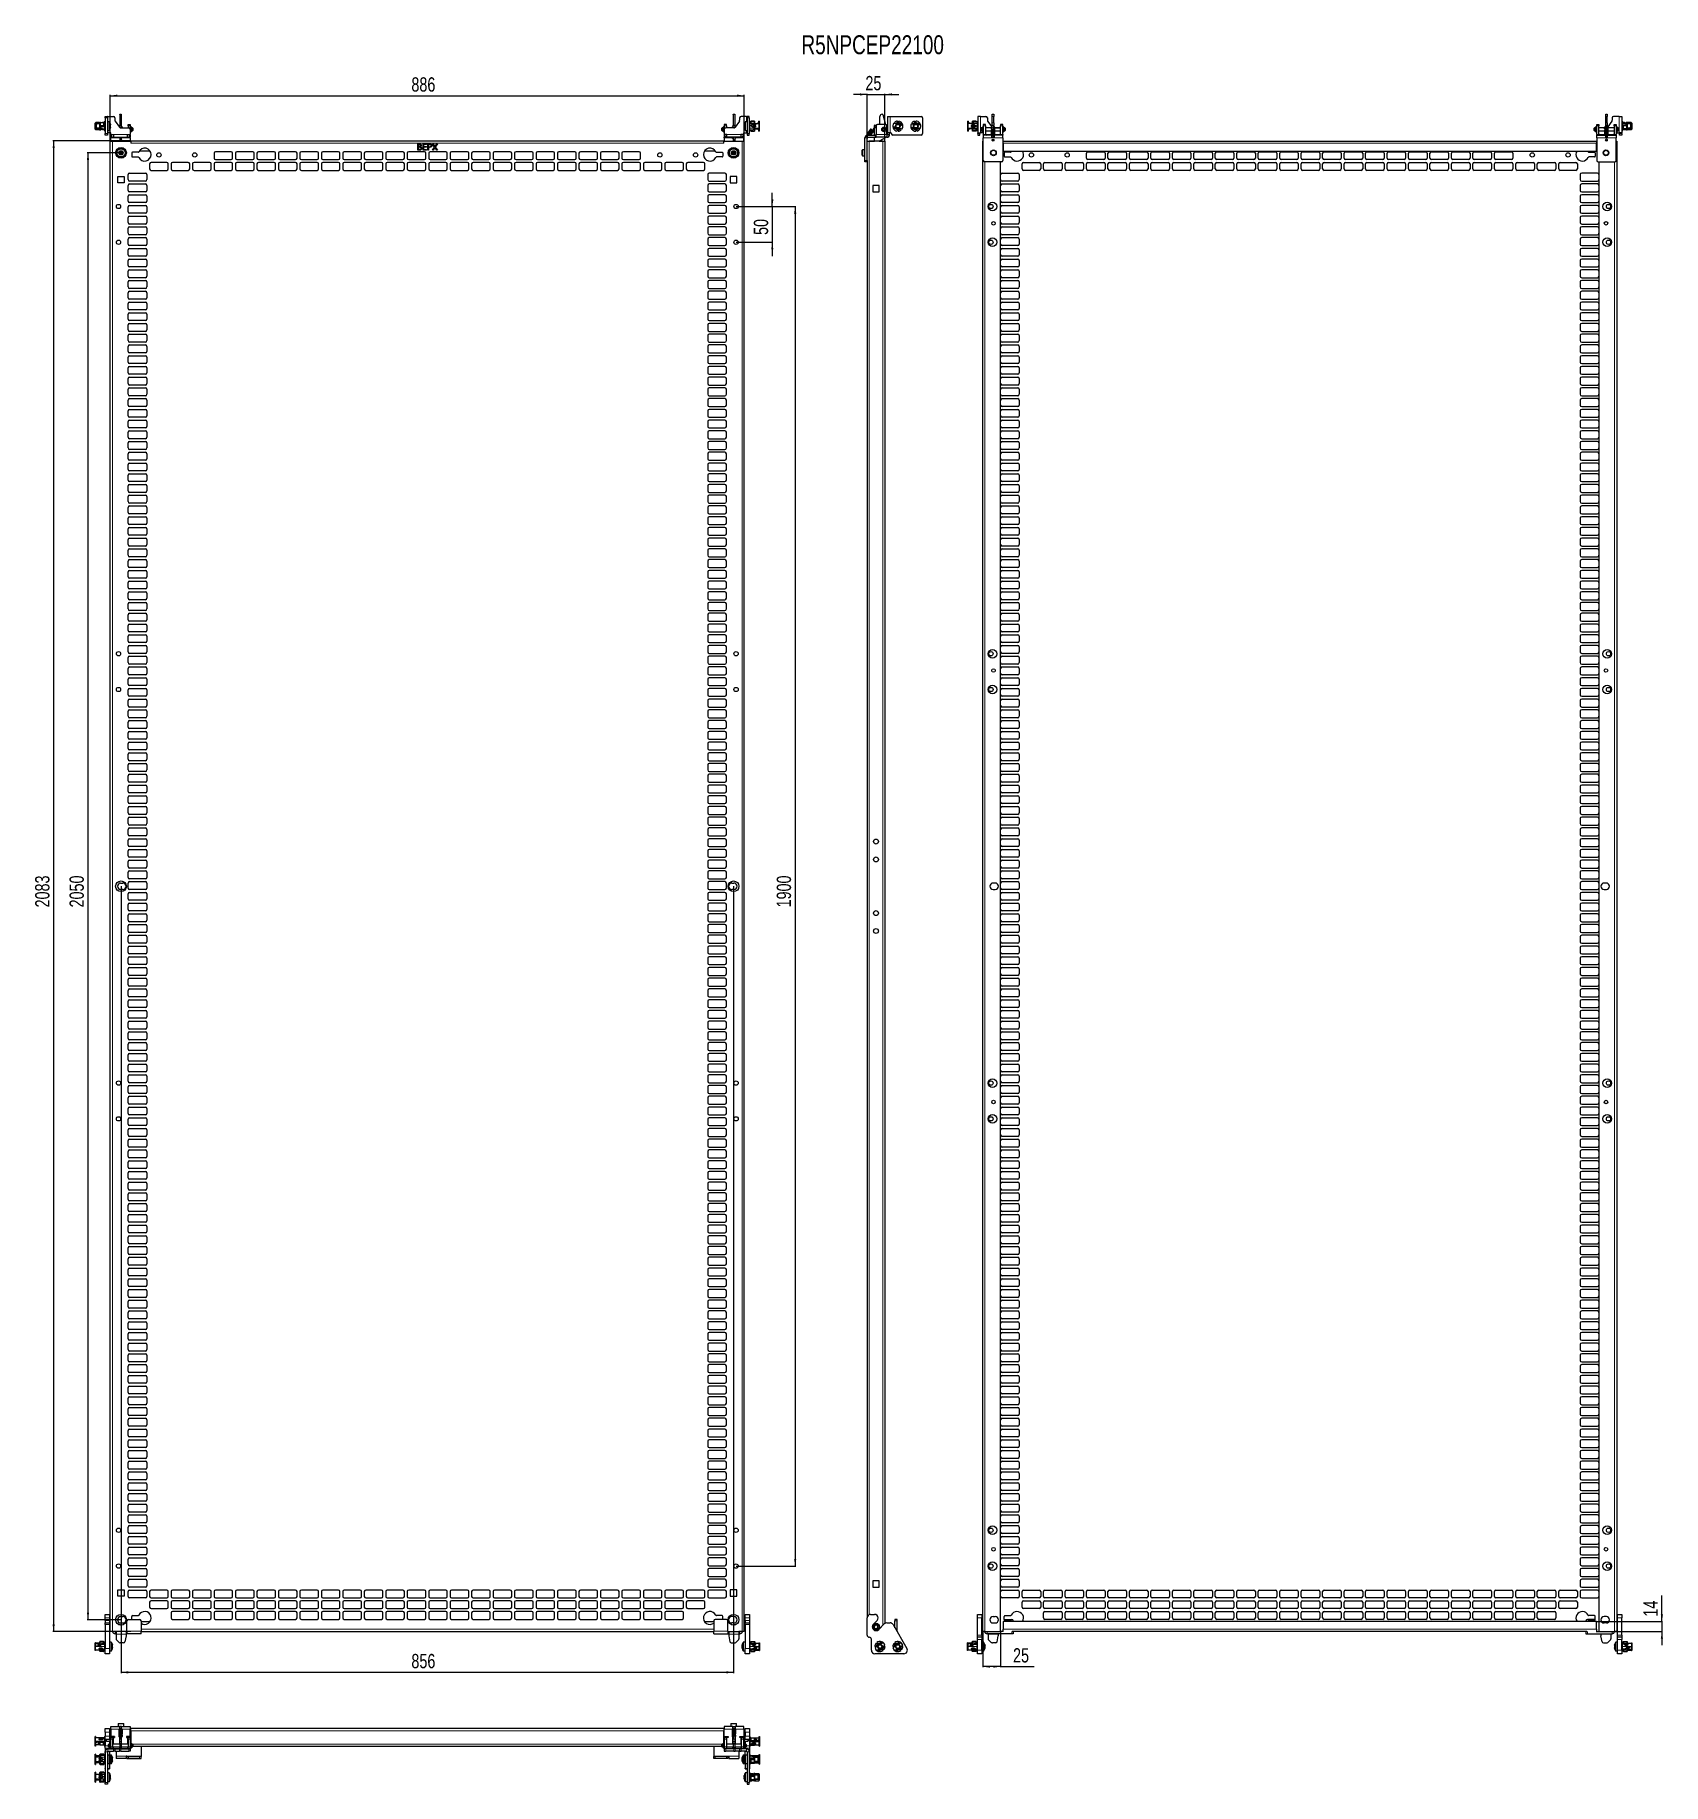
# Model space of a CAD drawing. Header units: millimetres. Extents: x -1039 to 1236, y -456 to 1988.
import ezdxf

# ---------------------------------------------------------------- set-up
doc = ezdxf.new("R2010")
doc.units = ezdxf.units.MM
doc.layers.add('FORMAT', color=7, linetype='Continuous')
doc.styles.add('SLDTEXTSTYLE0', font='TXT', dxfattribs={"width": 0.75})
doc.dimstyles.new('SLDDIMSTYLE0', dxfattribs={"dimtxt": 20, "dimasz": 10, "dimexe": 0, "dimexo": 0.0625, "dimgap": 5, "dimtad": 2, "dimdec": 1, "dimrnd": 1e-09, "dimzin": 12, "dimdsep": 46, "dimtxsty": 'SLDTEXTSTYLE0', "dimsah": 1, "dimcen": 0.09, "dimadec": 0, "dimazin": 3, "dimtfac": 1, "dimtofl": 0, "dimtmove": 0, "dimatfit": 3, "dimfxl": 0, "dimfrac": 2, "dimtolj": 1, "dimtzin": 12, "dimarcsym": 0})
doc.dimstyles.new('SLDDIMSTYLE1', dxfattribs={"dimtxt": 20, "dimasz": 10, "dimexe": 0, "dimexo": 0.0625, "dimgap": 5, "dimtad": 2, "dimdec": 1, "dimrnd": 1e-09, "dimzin": 12, "dimdsep": 46, "dimtxsty": 'SLDTEXTSTYLE0', "dimsah": 1, "dimcen": 0.09, "dimadec": 0, "dimazin": 3, "dimtfac": 1, "dimtmove": 0, "dimatfit": 0, "dimfxl": 0, "dimfrac": 2, "dimtolj": 1, "dimtzin": 12, "dimarcsym": 0})

msp = doc.modelspace()

# ---------------------------------------------------------------- texts
at = {"layer": 'FORMAT', "insert": (31.87, 1987.85), "char_height": 26.4583, "attachment_point": 1, "style": 'SLDTEXTSTYLE0'}
msp.add_mtext('R5NPCEP22100', dxfattribs=at)

# ---------------------------------------------------------------- blocks, each defined once
blk = doc.blocks.new('_D')
at = {"layer": 'FORMAT'}
for p, q in [((-905.5, 1840.1), (-1014.2, 1840.1)), ((-1013.2, 1840.1), (-1013.2, -242.9)), ((-905.5, -242.9), (-1014.2, -242.9))]:
    blk.add_line(p, q, dxfattribs=at)
for points in [[(-1013.2, 1840.1), (-1014.7, 1830.1), (-1011.6, 1830.1)], [(-1013.2, -242.9), (-1011.6, -232.9), (-1014.7, -232.9)]]:
    blk.add_solid(points, dxfattribs=at)
at = {"layer": 'FORMAT', "insert": (-1039, 769), "char_height": 20, "attachment_point": 1, "rotation": 90, "style": 'SLDTEXTSTYLE0'}
blk.add_mtext('2083', dxfattribs=at)
blk = doc.blocks.new('_D_1')
at = {"layer": 'FORMAT'}
for p, q in [((-934, 1840.1), (-934, 1904.4)), ((-934, 1903.4), (-48, 1903.4)), ((-48, 1840.1), (-48, 1904.4))]:
    blk.add_line(p, q, dxfattribs=at)
for points in [[(-934, 1903.4), (-924, 1901.8), (-924, 1904.9)], [(-48, 1903.4), (-58, 1904.9), (-58, 1901.8)]]:
    blk.add_solid(points, dxfattribs=at)
at = {"layer": 'FORMAT', "insert": (-513.2, 1929.1), "char_height": 20, "attachment_point": 1, "style": 'SLDTEXTSTYLE0'}
blk.add_mtext('886', dxfattribs=at)
blk = doc.blocks.new('_D_2')
at = {"layer": 'FORMAT'}
for p, q in [((-59.5, 1748.6), (24.1, 1748.6)), ((23.1, 1748.6), (23.1, -151.4)), ((-59.5, -151.4), (24.1, -151.4))]:
    blk.add_line(p, q, dxfattribs=at)
for points in [[(23.1, 1748.6), (21.6, 1738.6), (24.7, 1738.6)], [(23.1, -151.4), (24.7, -141.4), (21.6, -141.4)]]:
    blk.add_solid(points, dxfattribs=at)
at = {"layer": 'FORMAT', "insert": (-2.7, 769), "char_height": 20, "attachment_point": 1, "rotation": 90, "style": 'SLDTEXTSTYLE0'}
blk.add_mtext('1900', dxfattribs=at)
blk = doc.blocks.new('_D_3')
at = {"layer": 'FORMAT'}
for p, q in [((-8.9, 1748.6), (-8.9, 1767.8)), ((-59.5, 1748.6), (-7.9, 1748.6)), ((-8.9, 1748.6), (-8.9, 1698.6)), ((-59.5, 1698.6), (-7.9, 1698.6)), ((-8.9, 1698.6), (-8.9, 1679.3))]:
    blk.add_line(p, q, dxfattribs=at)
for points in [[(-8.9, 1748.6), (-7.3, 1758.6), (-10.4, 1758.6)], [(-8.9, 1698.6), (-10.4, 1688.6), (-7.3, 1688.6)]]:
    blk.add_solid(points, dxfattribs=at)
at = {"layer": 'FORMAT', "insert": (-34.7, 1708.8), "char_height": 20, "attachment_point": 1, "rotation": 90, "style": 'SLDTEXTSTYLE0'}
blk.add_mtext('50', dxfattribs=at)
blk = doc.blocks.new('_D_4')
at = {"layer": 'FORMAT'}
for p, q in [((-919, 798.6), (-919, -300.9)), ((-63, 798.6), (-63, -300.9)), ((-919, -299.9), (-63, -299.9))]:
    blk.add_line(p, q, dxfattribs=at)
for points in [[(-919, -299.9), (-909, -301.5), (-909, -298.4)], [(-63, -299.9), (-73, -298.4), (-73, -301.5)]]:
    blk.add_solid(points, dxfattribs=at)
at = {"layer": 'FORMAT', "insert": (-513.2, -274.2), "char_height": 20, "attachment_point": 1, "style": 'SLDTEXTSTYLE0'}
blk.add_mtext('856', dxfattribs=at)
blk = doc.blocks.new('_D_5')
at = {"layer": 'FORMAT'}
for p, q in [((-919, 1823.6), (-966.2, 1823.6)), ((-965.2, 1823.6), (-965.2, -226.4)), ((-919, -226.4), (-966.2, -226.4))]:
    blk.add_line(p, q, dxfattribs=at)
for points in [[(-965.2, 1823.6), (-966.7, 1813.6), (-963.6, 1813.6)], [(-965.2, -226.4), (-963.6, -216.4), (-966.7, -216.4)]]:
    blk.add_solid(points, dxfattribs=at)
at = {"layer": 'FORMAT', "insert": (-991, 769), "char_height": 20, "attachment_point": 1, "rotation": 90, "style": 'SLDTEXTSTYLE0'}
blk.add_mtext('2050', dxfattribs=at)
blk = doc.blocks.new('_D_6')
at = {"layer": 'FORMAT'}
for p, q in [((123.6, 1905.2), (104.4, 1905.2)), ((123.6, 1840.1), (123.6, 1906.2)), ((123.6, 1905.2), (148.6, 1905.2)), ((148.6, 1840.1), (148.6, 1906.2)), ((148.6, 1905.2), (167.8, 1905.2))]:
    blk.add_line(p, q, dxfattribs=at)
for points in [[(123.6, 1905.2), (113.6, 1906.7), (113.6, 1903.6)], [(148.6, 1905.2), (158.6, 1903.6), (158.6, 1906.7)]]:
    blk.add_solid(points, dxfattribs=at)
at = {"layer": 'FORMAT', "insert": (121.3, 1931), "char_height": 20, "attachment_point": 1, "style": 'SLDTEXTSTYLE0'}
blk.add_mtext('25', dxfattribs=at)
blk = doc.blocks.new('_D_7')
at = {"layer": 'FORMAT'}
for p, q in [((285.2, -242.9), (285.2, -292.9)), ((310.2, -242.9), (310.2, -292.9)), ((310.2, -291.9), (285.2, -291.9)), ((310.2, -291.9), (357.2, -291.9))]:
    blk.add_line(p, q, dxfattribs=at)
for points in [[(285.2, -291.9), (295.2, -293.5), (295.2, -290.4)], [(310.2, -291.9), (300.2, -290.4), (300.2, -293.5)]]:
    blk.add_solid(points, dxfattribs=at)
at = {"layer": 'FORMAT', "insert": (327.6, -266.2), "char_height": 20, "attachment_point": 1, "style": 'SLDTEXTSTYLE0'}
blk.add_mtext('25', dxfattribs=at)
blk = doc.blocks.new('_D_8')
at = {"layer": 'FORMAT'}
for p, q in [((1234.4, -228.9), (1234.4, -192.5)), ((1142.7, -228.9), (1235.4, -228.9)), ((1142.7, -242.9), (1235.4, -242.9)), ((1234.4, -228.9), (1234.4, -242.9)), ((1234.4, -242.9), (1234.4, -262.2))]:
    blk.add_line(p, q, dxfattribs=at)
for points in [[(1234.4, -228.9), (1235.9, -218.9), (1232.8, -218.9)], [(1234.4, -242.9), (1232.8, -252.9), (1235.9, -252.9)]]:
    blk.add_solid(points, dxfattribs=at)
at = {"layer": 'FORMAT', "insert": (1208.6, -222.1), "char_height": 20, "attachment_point": 1, "rotation": 90, "style": 'SLDTEXTSTYLE0'}
blk.add_mtext('14', dxfattribs=at)

# ---------------------------------------------------------------- dimensions: what is measured, and where the dimension line sits
at = {"layer": 'FORMAT'}
for base, p1, p2, dimstyle, picture, middle in [((148.6, 1905.18), (123.6, 1840.06), (148.6, 1840.06), 'SLDDIMSTYLE1', '_D_6', (136.1, 1905.18)), ((285.23, -291.94), (310.23, -242.94), (285.23, -242.94), 'SLDDIMSTYLE0', '_D_7', (342.41, -291.94))]:
    dim = msp.add_linear_dim(base=base, p1=p1, p2=p2, dimstyle=dimstyle, dxfattribs=at)
    dim.commit()
    dim.dimension.update_dxf_attribs({"geometry": picture, "text_midpoint": middle, "dimtype": 160})
for base, p1, p2, angle, dimstyle, picture, middle in [((-48.02, 1903.36), (-934.02, 1840.06), (-48.02, 1840.06), 0, 'SLDDIMSTYLE0', '_D_1', (-491.02, 1903.36)), ((-1013.17, -242.95), (-905.52, 1840.07), (-905.52, -242.95), 90, 'SLDDIMSTYLE0', '_D', (-1013.17, 798.56)), ((-965.17, -226.44), (-919.02, 1823.56), (-919.02, -226.44), 90, 'SLDDIMSTYLE0', '_D_5', (-965.17, 798.56)), ((-8.87, 1698.56), (-59.52, 1748.56), (-59.52, 1698.56), 90, 'SLDDIMSTYLE1', '_D_3', (-8.87, 1723.56)), ((23.13, -151.44), (-59.52, 1748.56), (-59.52, -151.44), 90, 'SLDDIMSTYLE0', '_D_2', (23.13, 798.56)), ((-63.02, -299.94), (-919.02, 798.56), (-63.02, 798.56), 0, 'SLDDIMSTYLE0', '_D_4', (-491.02, -299.94)), ((1234.38, -242.95), (1142.73, -228.95), (1142.73, -242.95), 90, 'SLDDIMSTYLE1', '_D_8', (1234.38, -207.32))]:
    dim = msp.add_linear_dim(base=base, p1=p1, p2=p2, angle=angle, dimstyle=dimstyle, dxfattribs=at)
    dim.commit()
    dim.dimension.update_dxf_attribs({"geometry": picture, "text_midpoint": middle, "dimtype": 160})

# ---------------------------------------------------------------- linework, layer by layer
at = {"color": 7, "linetype": 'Continuous', "lineweight": 25}
for p, q in [((-955.02, 1864.16), (-955.02, 1865.01)), ((-955.02, 1864.16), (-954.52, 1864.16)), ((-955.02, 1862.74), (-955.02, 1864.16)), ((-954.52, 1862.74), (-955.02, 1862.74)), ((-955.02, 1862.51), (-955.02, 1862.74)), ((-955.02, 1858.22), (-955.02, 1862.51)), ((-954.52, 1862.51), (-955.02, 1862.51)), ((-954.52, 1858.22), (-955.02, 1858.22)), ((-955.02, 1856.71), (-955.02, 1858.22)), ((-954.52, 1864.16), (-954.52, 1862.74)), ((-954.52, 1862.74), (-954.52, 1862.51)), ((-954.52, 1862.51), (-954.52, 1858.22)), ((-949.62, 1865.71), (-954.32, 1865.71)), ((-952.32, 1864.72), (-954.32, 1864.72)), ((-954.32, 1863.5), (-954.32, 1863.29)), ((-953.82, 1863.12), (-954.32, 1863.12)), ((-954.32, 1863.12), (-954.32, 1862.89)), ((-954.32, 1862.89), (-953.82, 1862.89)), ((-954.32, 1862.71), (-954.32, 1862.28)), ((-954.02, 1862.28), (-954.32, 1862.28)), ((-954.32, 1862.28), (-954.32, 1862.14)), ((-954.32, 1862.14), (-954.02, 1862.14)), ((-954.32, 1859.59), (-954.02, 1859.59)), ((-954.32, 1858.84), (-954.02, 1858.84)), ((-954.32, 1858.23), (-954.32, 1858.84)), ((-954.32, 1858.23), (-948.72, 1858.23)), ((-948.72, 1857.92), (-954.32, 1857.92)), ((-954.02, 1858.36), (-954.02, 1862.89)), ((-954.02, 1858.36), (-953.88, 1858.23)), ((-953.82, 1862.89), (-953.82, 1863.12)), ((-953.52, 1863.24), (-953.52, 1858.23)), ((-948.42, 1863.86), (-952.84, 1863.86)), ((-952.32, 1864.32), (-952.32, 1864.72)), ((-948.42, 1864.72), (-952.32, 1864.72)), ((-952.32, 1864.32), (-948.42, 1864.32)), ((-949.62, 1865.71), (-949.62, 1865.71)), ((-949.62, 1865.68), (-949.62, 1865.71)), ((-945.82, 1865.6), (-949.12, 1865.6)), ((-948.72, 1858.23), (-947.56, 1859.82)), ((-947.56, 1859.52), (-948.72, 1857.92)), ((-948.72, 1858.23), (-948.72, 1857.92)), ((-948.42, 1865.18), (-948.3, 1865.42)), ((-948.42, 1861.58), (-948.42, 1865.18)), ((-948.42, 1861.58), (-948.3, 1861.45)), ((-948.42, 1860.39), (-948.42, 1861.58)), ((-948.42, 1860.39), (-948.3, 1860.25)), ((-948.42, 1858.64), (-948.42, 1860.39)), ((-948.3, 1865.42), (-948.3, 1861.45)), ((-943.22, 1865.42), (-948.3, 1865.42)), ((-943.22, 1861.45), (-948.3, 1861.45)), ((-948.3, 1861.45), (-948.3, 1860.25)), ((-947.07, 1860.25), (-948.3, 1860.25)), ((-948.3, 1860.25), (-948.3, 1858.8)), ((-947.1, 1865.65), (-947.02, 1865.6)), ((-944.82, 1860.91), (-945.65, 1860.8)), ((-941.99, 1865.71), (-944.65, 1865.71)), ((-943.22, 1860.92), (-944.62, 1860.92)), ((-944.62, 1860.71), (-942.47, 1860.71)), ((-943.22, 1861.45), (-943.22, 1865.42)), ((-943.22, 1865.42), (-943.02, 1865.28)), ((-943.22, 1861.45), (-943.02, 1861.53)), ((-943.22, 1860.92), (-943.22, 1861.45)), ((-943.02, 1861), (-943.22, 1860.92)), ((-943.02, 1865.28), (-943.02, 1861.53)), ((-941.72, 1864.72), (-943.02, 1864.72)), ((-943.02, 1864.32), (-941.72, 1864.32)), ((-943.02, 1861.53), (-943.02, 1861)), ((-942.47, 1861.01), (-943.02, 1861.01)), ((-941.97, 1865.71), (-941.72, 1865.71)), ((-941.82, 1864.32), (-941.82, 1860.66)), ((-941.52, 1863.86), (-941.82, 1863.86)), ((-941.52, 1860.71), (-941.82, 1860.66)), ((-941.72, 1860.42), (-941.72, 1860.11)), ((-941.72, 1860.11), (-941.72, 1857.92)), ((-941.52, 1858.17), (-941.52, 1867.96)), ((-941.02, 1867.96), (-941.52, 1867.96)), ((-941.52, 1858.17), (-941.02, 1858.17)), ((-941.52, 1857.8), (-941.52, 1856.56)), ((-941.03, 1857.86), (-941.02, 1857.86)), ((-941.02, 1874.36), (-938.02, 1874.36)), ((-941.02, 1872.36), (-941.02, 1874.36)), ((-941.02, 1872.36), (-941.02, 1850.36)), ((-938.02, 1874.36), (-938.02, 1872.36)), ((-937.22, 1874.36), (-938.02, 1874.36)), ((-938.02, 1872.36), (-938.02, 1850.36)), ((-935.69, 1866.86), (-938.02, 1866.86)), ((-937.22, 1874.36), (-929.52, 1874.36)), ((-927.52, 1872.36), (-927.52, 1868.99)), ((-927.16, 1867.85), (-921.12, 1859.22)), ((-920.62, 1877.36), (-918.62, 1877.36)), ((-920.62, 1876.99), (-920.62, 1877.36)), ((-920.62, 1876.99), (-920.62, 1862.36)), ((-920.62, 1862.36), (-918.62, 1862.36)), ((-920.62, 1858.86), (-920.62, 1862.36)), ((-918.62, 1858.86), (-920.62, 1858.86)), ((-920.62, 1858.86), (-920.62, 1858.72)), ((-919.48, 1858.36), (-908.02, 1858.36)), ((-918.62, 1877.36), (-918.62, 1876.99)), ((-918.62, 1876.99), (-918.62, 1862.36)), ((-918.62, 1862.36), (-918.62, 1858.86)), ((-918.62, 1858.86), (-918.62, 1858.36)), ((-917.69, 1858.84), (-917.69, 1858.36)), ((-917.69, 1858.84), (-917.69, 1858.83)), ((-917.09, 1858.36), (-917.09, 1858.85)), ((-909.02, 1863.36), (-906.02, 1863.36)), ((-909.02, 1861.36), (-909.02, 1863.36)), ((-909.02, 1861.36), (-909.02, 1858.36)), ((-906.02, 1863.36), (-906.02, 1861.36)), ((-906.02, 1861.36), (-906.02, 1856.36)), ((-905.98, 1858.26), (-906.02, 1858.26)), ((-905.98, 1858.77), (-905.98, 1856.04)), ((-904.08, 1856.04), (-904.08, 1858.77)), ((-903.07, 1858.26), (-904.08, 1858.26)), ((-902.57, 1857.97), (-903.07, 1858.26)), ((-903.07, 1854.46), (-903.07, 1858.26)), ((-902.57, 1857.97), (-902.57, 1854.75)), ((-78.87, 1858.26), (-79.37, 1857.97)), ((-79.37, 1854.75), (-79.37, 1857.97)), ((-77.92, 1858.26), (-78.87, 1858.26)), ((-78.87, 1858.26), (-78.87, 1854.46)), ((-77.92, 1858.74), (-77.92, 1857.36)), ((-73.02, 1863.36), (-76.02, 1863.36)), ((-76.02, 1863.36), (-76.02, 1861.36)), ((-76.02, 1861.36), (-76.02, 1856.36)), ((-76.02, 1857.36), (-76.02, 1858.74)), ((-76.02, 1858.26), (-76.02, 1858.26)), ((-62.56, 1858.36), (-74.02, 1858.36)), ((-73.02, 1861.36), (-73.02, 1863.36)), ((-73.02, 1861.36), (-73.02, 1858.36)), ((-64.99, 1858.46), (-64.99, 1858.36)), ((-64.39, 1858.36), (-64.39, 1858.47)), ((-63.42, 1877.36), (-61.42, 1877.36)), ((-63.42, 1876.99), (-63.42, 1877.36)), ((-63.42, 1876.99), (-63.42, 1862.36)), ((-63.42, 1862.36), (-61.42, 1862.36)), ((-63.42, 1858.86), (-63.42, 1862.36)), ((-61.42, 1858.86), (-63.42, 1858.86)), ((-63.42, 1858.86), (-63.42, 1858.36)), ((-61.42, 1877.36), (-61.42, 1876.99)), ((-61.42, 1876.99), (-61.42, 1862.36)), ((-61.42, 1862.36), (-61.42, 1858.86)), ((-61.42, 1858.86), (-61.42, 1858.72)), ((-54.88, 1867.85), (-60.92, 1859.22)), ((-54.52, 1872.36), (-54.52, 1868.99)), ((-44.82, 1874.36), (-52.52, 1874.36)), ((-48.42, 1859.01), (-48.44, 1859.01)), ((-44.02, 1866.86), (-46.34, 1866.86)), ((-44.82, 1874.36), (-44.02, 1874.36)), ((-44.02, 1874.36), (-44.02, 1872.36)), ((-41.02, 1874.36), (-44.02, 1874.36)), ((-44.02, 1872.36), (-44.02, 1850.36)), ((-41.02, 1872.36), (-41.02, 1874.36)), ((-41.02, 1872.36), (-41.02, 1850.36)), ((-40.52, 1867.96), (-41.02, 1867.96)), ((-41.02, 1862.73), (-40.52, 1862.73)), ((-41.02, 1860.89), (-40.52, 1860.89)), ((-40.52, 1867.96), (-40.52, 1862.73)), ((-40.52, 1864.8), (-40.28, 1864.72)), ((-40.52, 1862.19), (-40.52, 1862.73)), ((-40.52, 1860.89), (-40.52, 1856.56)), ((-40.49, 1857.86), (-40.32, 1857.86)), ((-40.32, 1865.99), (-40.32, 1866.31)), ((-40.32, 1865.69), (-40.32, 1865.99)), ((-40.32, 1865.69), (-40.32, 1865.3)), ((-40.32, 1864.72), (-29.72, 1864.72)), ((-40.07, 1862.14), (-40.32, 1862.14)), ((-40.07, 1862), (-40.32, 1862)), ((-40.07, 1860.88), (-40.32, 1860.88)), ((-40.32, 1855.74), (-40.32, 1857.92)), ((-39.02, 1865.01), (-40.22, 1865.01)), ((-40.22, 1864.72), (-40.22, 1865.01)), ((-40.22, 1860.85), (-40.22, 1862)), ((-39.02, 1866.81), (-39.57, 1866.81)), ((-39.02, 1866.59), (-39.57, 1866.59)), ((-39.57, 1866.28), (-39.02, 1866.28)), ((-39.52, 1861.6), (-39.52, 1861.43)), ((-38.82, 1867.86), (-39.02, 1867.75)), ((-39.02, 1867.13), (-39.02, 1867.75)), ((-38.82, 1867.2), (-39.02, 1867.13)), ((-39.02, 1864.72), (-39.02, 1867.13)), ((-33.73, 1867.86), (-38.82, 1867.86)), ((-38.82, 1867.86), (-38.82, 1867.2)), ((-38.82, 1867.86), (-33.73, 1867.86)), ((-38.82, 1867.2), (-38.82, 1864.72)), ((-38.82, 1867.2), (-33.73, 1867.2)), ((-37.42, 1861.99), (-37.42, 1861.04)), ((-36.22, 1863.12), (-32.92, 1863.12)), ((-32.92, 1862.89), (-36.22, 1862.89)), ((-32.92, 1859.94), (-36.22, 1859.94)), ((-36.22, 1859.83), (-32.92, 1859.83)), ((-35.35, 1861.45), (-35.35, 1861.49)), ((-35.02, 1861), (-34.78, 1860.94)), ((-34.69, 1860.93), (-34.78, 1860.95)), ((-34.47, 1856.33), (-33.32, 1857.92)), ((-33.62, 1867.66), (-33.73, 1867.86)), ((-33.73, 1867.2), (-33.73, 1867.86)), ((-33.73, 1864.72), (-33.73, 1867.2)), ((-33.62, 1867.08), (-33.73, 1867.2)), ((-33.73, 1862.23), (-33.73, 1862.89)), ((-33.73, 1859.94), (-33.73, 1860.86)), ((-33.62, 1867.66), (-33.62, 1867.08)), ((-33.62, 1867.08), (-33.62, 1864.72)), ((-33.62, 1864.81), (-33.54, 1864.72)), ((-33.62, 1862.89), (-33.62, 1862.28)), ((-33.62, 1860.87), (-33.62, 1859.91)), ((-33.36, 1857.86), (-28.52, 1857.86)), ((-33.32, 1857.92), (-27.72, 1857.92)), ((-32.42, 1862.66), (-32.42, 1862.3)), ((-32.42, 1860.71), (-32.42, 1862.3)), ((-32.42, 1860.71), (-32.42, 1860.33)), ((-29.72, 1864.72), (-27.72, 1864.72)), ((-28.52, 1857.86), (-28.46, 1857.92)), ((-28.52, 1857.86), (-28.52, 1857.92)), ((-28.22, 1865.6), (-27.72, 1865.6)), ((-27.02, 1867.86), (-27.52, 1867.86)), ((-27.52, 1867.86), (-27.02, 1867.86)), ((-27.52, 1864.93), (-27.52, 1867.86)), ((-27.52, 1867.86), (-27.52, 1867.86)), ((-27.52, 1864.93), (-27.02, 1864.93)), ((-27.52, 1864.71), (-27.52, 1864.93)), ((-27.52, 1855.32), (-27.52, 1857.94)), ((-27.04, 1858.25), (-27.02, 1858.25)), ((-27.02, 1867.86), (-27.02, 1864.93)), ((-27.02, 1867.86), (-27.02, 1867.86)), ((-27.02, 1864.93), (-27.02, 1864.16)), ((-27.02, 1864.16), (-27.02, 1858.35)), ((-27.02, 1858.35), (-27.02, 1858.25)), ((-27.02, 1858.25), (-27.02, 1855.32)), ((133.95, 1858.88), (131.16, 1855.35)), ((131.63, 1854.98), (134.42, 1858.51)), ((133.8, 1859), (132.58, 1857.46)), ((133.8, 1858.69), (133.8, 1861.86)), ((133.8, 1848.36), (133.8, 1857.72)), ((134.3, 1862.36), (136.57, 1862.36)), ((134.42, 1858.51), (134.42, 1858.51)), ((136.3, 1861.36), (136.3, 1849.16)), ((149.3, 1863.36), (138.3, 1863.36)), ((141.48, 1865.36), (141.48, 1874.36)), ((144.48, 1877.36), (145.1, 1877.36)), ((145.58, 1876.99), (149.25, 1863.36)), ((151.3, 1849.16), (151.3, 1861.36)), ((152.1, 1874.36), (152.1, 1851.36)), ((152.1, 1874.36), (155.9, 1874.36)), ((155.9, 1874.36), (199.1, 1874.36)), ((159.61, 1860.51), (162.61, 1859.7)), ((162.83, 1857.86), (160.53, 1857.37)), ((160.63, 1857.6), (162.71, 1858.04)), ((160.76, 1864.65), (160.64, 1864.73)), ((163.72, 1863.86), (160.72, 1864.66)), ((163.22, 1864.61), (161.84, 1866.14)), ((161.96, 1859.44), (162.44, 1859.59)), ((162.85, 1857.48), (162.58, 1857.81)), ((162.92, 1864.07), (163.35, 1864.47)), ((162.99, 1857.62), (163.51, 1858.09)), ((163.22, 1864.61), (163.35, 1864.47)), ((163.23, 1858.15), (163.42, 1858.19)), ((163.35, 1864.47), (163.82, 1863.95)), ((163.4, 1857.98), (163.35, 1857.97)), ((163.69, 1864.09), (163.49, 1863.92)), ((166.19, 1865.96), (166.04, 1867.94)), ((167.48, 1865.92), (166.25, 1865.98)), ((167.53, 1865.89), (167.89, 1867.84)), ((169.84, 1857.26), (169.38, 1857.78)), ((169.47, 1857.87), (172.48, 1857.06)), ((169.51, 1857.63), (169.7, 1857.81)), ((170.2, 1864.11), (169.68, 1863.64)), ((169.97, 1863.57), (169.77, 1863.53)), ((169.79, 1863.74), (169.84, 1863.75)), ((170.35, 1864.24), (170.2, 1864.11)), ((170.35, 1864.24), (170.62, 1863.92)), ((170.37, 1863.86), (172.67, 1864.35)), ((172.56, 1864.13), (170.49, 1863.69)), ((173.59, 1861.22), (170.58, 1862.02)), ((171.24, 1862.28), (170.76, 1862.14)), ((172.56, 1864.13), (172.67, 1864.35)), ((184.79, 1859.22), (187.9, 1858.98)), ((185.16, 1863.5), (185.03, 1863.56)), ((188.22, 1863.27), (185.12, 1863.51)), ((187.58, 1863.92), (185.95, 1865.16)), ((187.3, 1858.61), (187.75, 1858.84)), ((187.38, 1863.34), (187.74, 1863.8)), ((187.58, 1863.92), (187.74, 1863.8)), ((187.74, 1863.8), (188.3, 1863.38)), ((188.14, 1863.5), (187.98, 1863.29)), ((188.22, 1863.43), (188.07, 1863.28)), ((190.26, 1865.8), (189.73, 1867.71)), ((191.52, 1866), (190.3, 1865.83)), ((191.58, 1865.98), (191.57, 1867.96)), ((194.54, 1864.72), (194.11, 1864.16)), ((194.2, 1864.28), (194.25, 1864.31)), ((194.41, 1864.15), (194.22, 1864.08)), ((194.66, 1864.88), (194.54, 1864.72)), ((194.66, 1864.88), (194.98, 1864.61)), ((194.75, 1864.51), (196.91, 1865.42)), ((196.85, 1865.18), (194.9, 1864.36)), ((195.46, 1857.92), (194.9, 1858.35)), ((194.97, 1858.29), (195.13, 1858.44)), ((194.98, 1858.45), (198.08, 1858.22)), ((195.06, 1858.23), (195.22, 1858.44)), ((198.4, 1862.51), (195.3, 1862.74)), ((195.89, 1863.12), (195.45, 1862.89)), ((195.81, 1858.39), (195.46, 1857.92)), ((195.62, 1857.8), (195.46, 1857.92)), ((195.62, 1857.8), (197.25, 1856.56)), ((196.85, 1865.18), (196.91, 1865.42)), ((198.04, 1858.22), (198.17, 1858.17)), ((201.1, 1872.36), (201.1, 1850.36)), ((264.73, 1867.86), (264.23, 1867.86)), ((264.23, 1867.11), (264.23, 1867.86)), ((264.73, 1867.11), (264.23, 1867.11)), ((264.23, 1864.03), (264.23, 1867.11)), ((264.24, 1864.03), (264.23, 1864.03)), ((264.23, 1863.95), (264.23, 1864.03)), ((264.23, 1858.09), (264.23, 1863.95)), ((264.23, 1857.02), (264.23, 1858.09)), ((264.73, 1867.86), (264.73, 1867.11)), ((264.73, 1867.11), (264.73, 1864.44)), ((265.43, 1865.33), (264.93, 1865.33)), ((264.93, 1865.33), (264.93, 1864.87)), ((264.93, 1864.87), (265.43, 1864.87)), ((270.53, 1864.47), (264.93, 1864.47)), ((265.43, 1864.87), (265.43, 1865.33)), ((266.93, 1864.47), (266.93, 1864.72)), ((270.75, 1864.72), (266.93, 1864.72)), ((269.63, 1861.91), (269.63, 1862.29)), ((269.63, 1861.91), (269.63, 1860.31)), ((269.63, 1859.93), (269.63, 1860.31)), ((273.43, 1862.76), (270.13, 1862.76)), ((270.13, 1862.56), (273.43, 1862.56)), ((270.13, 1859.59), (273.43, 1859.59)), ((273.43, 1859.44), (270.13, 1859.44)), ((271.69, 1865.81), (270.53, 1864.47)), ((270.95, 1867.86), (270.83, 1867.66)), ((270.83, 1867.66), (270.95, 1867.86)), ((270.83, 1864.81), (270.83, 1867.66)), ((270.83, 1861.83), (270.83, 1862.56)), ((270.83, 1859.59), (270.83, 1860.42)), ((270.95, 1867.86), (270.95, 1864.95)), ((276.03, 1867.86), (270.95, 1867.86)), ((270.95, 1862.56), (270.95, 1861.82)), ((270.95, 1860.44), (270.95, 1859.59)), ((271.92, 1860.57), (271.97, 1860.58)), ((272.56, 1861.12), (272.56, 1861.08)), ((274.63, 1866.81), (276.78, 1866.81)), ((274.63, 1860.64), (274.63, 1861.59)), ((276.23, 1867.75), (276.03, 1867.86)), ((276.03, 1866.81), (276.03, 1867.86)), ((276.03, 1867.86), (276.23, 1867.75)), ((276.23, 1867.75), (276.23, 1866.81)), ((276.73, 1861.03), (276.73, 1861.2)), ((277.28, 1861.75), (277.53, 1861.75)), ((277.28, 1861.65), (277.53, 1861.65)), ((277.28, 1860.52), (277.53, 1860.52)), ((277.28, 1860.48), (277.53, 1860.48)), ((277.43, 1861.65), (277.43, 1860.52)), ((277.53, 1866.31), (277.53, 1864.47)), ((277.73, 1864.7), (277.53, 1864.66)), ((278.23, 1867.96), (277.73, 1867.96)), ((277.73, 1867.19), (277.73, 1867.96)), ((277.73, 1867.19), (278.23, 1867.19)), ((277.73, 1866.14), (277.73, 1867.19)), ((277.73, 1866.14), (278.23, 1866.14)), ((277.73, 1862.15), (277.73, 1866.14)), ((278.23, 1862.15), (277.73, 1862.15)), ((277.73, 1861.78), (277.73, 1862.15)), ((277.73, 1860.47), (277.73, 1860.3)), ((277.73, 1853.76), (277.73, 1860.3)), ((278.23, 1860.3), (277.73, 1860.3)), ((282.03, 1874.36), (278.23, 1874.36)), ((278.23, 1874.36), (278.23, 1851.36)), ((282.03, 1874.36), (289.73, 1874.36)), ((283.08, 1858.26), (282.58, 1857.97)), ((282.58, 1854.75), (282.58, 1857.97)), ((284.13, 1858.26), (283.08, 1858.26)), ((283.08, 1858.26), (283.08, 1854.46)), ((284.13, 1858.39), (284.13, 1853.69)), ((289.03, 1863.36), (286.03, 1863.36)), ((286.03, 1863.36), (286.03, 1861.36)), ((286.03, 1861.36), (286.03, 1849.16)), ((289.03, 1861.36), (289.03, 1863.36)), ((289.03, 1861.36), (289.03, 1849.16)), ((297.2, 1858.26), (289.03, 1858.26)), ((291.73, 1872.36), (291.73, 1868.99)), ((292.09, 1867.85), (297.73, 1859.79)), ((297.2, 1858.6), (297.18, 1856.99)), ((297.78, 1856.99), (297.8, 1858.59)), ((298.63, 1858.26), (297.8, 1858.26)), ((298.63, 1877.36), (300.63, 1877.36)), ((298.63, 1874.36), (298.63, 1877.36)), ((298.63, 1865.36), (298.63, 1874.36)), ((298.63, 1862.36), (298.63, 1865.36)), ((298.63, 1862.36), (300.63, 1862.36)), ((298.63, 1861.86), (298.63, 1862.36)), ((298.63, 1856.18), (298.63, 1861.86)), ((300.63, 1877.36), (300.63, 1874.36)), ((300.63, 1865.36), (300.63, 1874.36)), ((300.63, 1865.36), (300.63, 1862.36)), ((300.63, 1862.36), (300.63, 1861.86)), ((300.63, 1856.26), (300.63, 1861.86)), ((300.63, 1858.36), (301.6, 1858.36)), ((301.6, 1858.26), (300.63, 1858.26)), ((301.6, 1858.47), (301.56, 1855.82)), ((302.16, 1855.21), (302.2, 1858.46)), ((302.2, 1858.36), (310.23, 1858.36)), ((310.23, 1858.26), (302.2, 1858.26)), ((310.23, 1863.36), (310.23, 1861.36)), ((313.23, 1863.36), (310.23, 1863.36)), ((310.23, 1849.16), (310.23, 1861.36)), ((313.23, 1861.36), (313.23, 1863.36)), ((313.23, 1849.16), (313.23, 1861.36)), ((313.23, 1858.74), (313.23, 1854.04)), ((313.23, 1858.26), (313.23, 1858.26)), ((315.13, 1854.04), (315.13, 1858.74)), ((316.08, 1858.26), (315.13, 1858.26)), ((316.58, 1857.97), (316.08, 1858.26)), ((316.08, 1854.46), (316.08, 1858.26)), ((316.58, 1857.97), (316.58, 1854.75)), ((1140.28, 1858.26), (1139.78, 1857.97)), ((1139.78, 1854.75), (1139.78, 1857.97)), ((1141.29, 1858.26), (1140.28, 1858.26)), ((1140.28, 1858.26), (1140.28, 1854.46)), ((1141.29, 1858.77), (1141.29, 1854.07)), ((1143.19, 1854.07), (1143.19, 1858.77)), ((1143.23, 1858.26), (1143.19, 1858.26)), ((1143.23, 1863.36), (1146.23, 1863.36)), ((1143.23, 1861.36), (1143.23, 1863.36)), ((1143.23, 1849.16), (1143.23, 1861.36)), ((1146.23, 1863.36), (1146.23, 1861.36)), ((1146.23, 1849.16), (1146.23, 1861.36)), ((1154.3, 1858.36), (1146.23, 1858.36)), ((1154.3, 1858.26), (1146.23, 1858.26)), ((1154.31, 1858.85), (1154.29, 1857.28)), ((1154.89, 1857.27), (1154.91, 1858.84)), ((1155.83, 1858.36), (1154.9, 1858.36)), ((1155.83, 1858.26), (1154.9, 1858.26)), ((1155.83, 1877.36), (1157.83, 1877.36)), ((1155.83, 1874.36), (1155.83, 1877.36)), ((1155.83, 1865.36), (1155.83, 1874.36)), ((1155.83, 1862.36), (1155.83, 1865.36)), ((1155.83, 1862.36), (1157.83, 1862.36)), ((1155.83, 1861.86), (1155.83, 1862.36)), ((1155.83, 1856.61), (1155.83, 1861.86)), ((1157.83, 1877.36), (1157.83, 1874.36)), ((1157.83, 1865.36), (1157.83, 1874.36)), ((1157.83, 1865.36), (1157.83, 1862.36)), ((1157.83, 1862.36), (1157.83, 1861.86)), ((1157.83, 1856.65), (1157.83, 1861.86)), ((1158.7, 1858.26), (1157.83, 1858.26)), ((1158.45, 1859.38), (1158.33, 1859.22)), ((1158.7, 1858.7), (1158.68, 1856.2)), ((1164.37, 1867.85), (1158.81, 1859.9)), ((1159.27, 1855.31), (1159.3, 1858.7)), ((1167.43, 1858.26), (1159.3, 1858.26)), ((1164.73, 1872.36), (1164.73, 1868.99)), ((1174.43, 1874.36), (1166.73, 1874.36)), ((1167.43, 1861.36), (1167.43, 1863.36)), ((1167.43, 1863.36), (1170.43, 1863.36)), ((1167.43, 1861.36), (1167.43, 1849.16)), ((1170.43, 1863.36), (1170.43, 1861.36)), ((1170.43, 1861.36), (1170.43, 1849.16)), ((1170.48, 1858.26), (1170.43, 1858.26)), ((1170.48, 1858.56), (1170.48, 1853.86)), ((1172.38, 1853.86), (1172.38, 1858.56)), ((1173.28, 1858.26), (1172.38, 1858.26)), ((1173.78, 1857.97), (1173.28, 1858.26)), ((1173.28, 1854.46), (1173.28, 1858.26)), ((1173.78, 1857.97), (1173.78, 1854.75)), ((1174.43, 1874.36), (1178.23, 1874.36)), ((1178.23, 1874.36), (1178.23, 1851.36)), ((1178.23, 1867.96), (1178.73, 1867.96)), ((1178.23, 1867.94), (1178.73, 1867.94)), ((1178.73, 1866.14), (1178.23, 1866.14)), ((1178.73, 1864.73), (1178.23, 1864.73)), ((1178.73, 1867.94), (1178.73, 1867.96)), ((1178.73, 1867.94), (1178.73, 1866.14)), ((1178.73, 1864.73), (1178.73, 1866.14)), ((1178.73, 1864.73), (1178.73, 1853.88)), ((1178.93, 1863.86), (1178.73, 1863.86)), ((1178.73, 1861.78), (1179.03, 1861.81)), ((1179.18, 1865.71), (1178.93, 1865.71)), ((1179.18, 1865.7), (1178.93, 1865.7)), ((1178.93, 1862.63), (1178.93, 1864.47)), ((1178.93, 1862.25), (1178.93, 1862.63)), ((1180.23, 1857.95), (1178.93, 1857.95)), ((1179.2, 1861.88), (1179.03, 1861.83)), ((1179.03, 1857.95), (1179.03, 1861.83)), ((1179.7, 1865.71), (1179.21, 1865.71)), ((1181.83, 1862.12), (1179.68, 1862.12)), ((1179.68, 1861.75), (1180.23, 1861.75)), ((1181.83, 1865.71), (1179.7, 1865.71)), ((1180.23, 1861.77), (1180.43, 1861.87)), ((1180.23, 1861.48), (1180.23, 1861.77)), ((1180.23, 1861.48), (1180.43, 1861.58)), ((1180.23, 1857.5), (1180.23, 1861.48)), ((1180.43, 1861.87), (1180.43, 1861.58)), ((1180.43, 1861.87), (1181.83, 1861.87)), ((1180.43, 1861.58), (1180.43, 1857.37)), ((1180.43, 1861.58), (1185.52, 1861.58)), ((1181.86, 1865.71), (1181.83, 1865.71)), ((1181.83, 1865.71), (1181.83, 1865.71)), ((1181.83, 1865.71), (1181.86, 1865.71)), ((1182.03, 1861.87), (1182.87, 1861.93)), ((1183.03, 1865.6), (1184.23, 1865.6)), ((1183.03, 1865.5), (1186.33, 1865.5)), ((1183.92, 1862.23), (1185.52, 1862.23)), ((1184.78, 1863.13), (1185.93, 1864.47)), ((1185.93, 1864.09), (1184.78, 1862.76)), ((1185.52, 1862.23), (1185.52, 1863.61)), ((1185.52, 1861.58), (1185.52, 1862.23)), ((1185.52, 1862.23), (1185.63, 1862.06)), ((1185.52, 1857.37), (1185.52, 1861.58)), ((1185.52, 1861.58), (1185.63, 1861.41)), ((1185.63, 1863.75), (1185.63, 1862.06)), ((1185.63, 1862.06), (1185.63, 1861.41)), ((1185.63, 1861.41), (1185.63, 1857.6)), ((1189.53, 1857.95), (1185.63, 1857.95)), ((1190.73, 1863.86), (1185.73, 1863.86)), ((1185.93, 1864.09), (1185.93, 1864.47)), ((1185.93, 1864.47), (1191.53, 1864.47)), ((1191.53, 1864.09), (1185.93, 1864.09)), ((1191.53, 1865.71), (1186.83, 1865.71)), ((1186.83, 1865.68), (1186.83, 1865.71)), ((1186.83, 1865.68), (1186.83, 1865.62)), ((1189.53, 1857.95), (1189.53, 1857.62)), ((1191.23, 1863.36), (1190.73, 1863.86)), ((1190.73, 1859.22), (1190.73, 1863.86)), ((1191.53, 1862.14), (1191.03, 1862.14)), ((1191.03, 1859.59), (1191.03, 1859.44)), ((1191.53, 1859.59), (1191.03, 1859.59)), ((1191.03, 1859.44), (1191.53, 1859.44)), ((1191.23, 1863.36), (1191.23, 1859.56)), ((1191.53, 1863.5), (1191.53, 1862.89)), ((1191.53, 1859.44), (1191.53, 1859.59)), ((1191.53, 1857.95), (1191.53, 1858.61)), ((1191.73, 1864.66), (1192.23, 1864.66)), ((1191.73, 1860.51), (1191.73, 1864.66)), ((1191.73, 1860.51), (1192.23, 1860.51)), ((1191.73, 1859.7), (1191.73, 1860.51)), ((1191.73, 1859.7), (1192.23, 1859.7)), ((1191.73, 1858.09), (1191.73, 1859.7)), ((1192.23, 1858.09), (1191.73, 1858.09)), ((1192.23, 1865.01), (1192.23, 1864.66)), ((1192.23, 1864.66), (1192.23, 1860.51)), ((1192.23, 1860.51), (1192.23, 1859.7)), ((1192.23, 1859.7), (1192.23, 1858.09)), ((1192.23, 1858.09), (1192.23, 1856.71)), ((-954.32, 1856.01), (-949.62, 1856.01)), ((-949.62, 1856.23), (-949.62, 1856.36)), ((-949.62, 1856.23), (-949.62, 1856.01)), ((-949.62, 1856.02), (-948.53, 1855.84)), ((-945.82, 1856.57), (-949.12, 1856.57)), ((-945.82, 1856.12), (-947.02, 1856.12)), ((-946.69, 1856.38), (-946.8, 1856.57)), ((-946.69, 1856.37), (-946.69, 1856.37)), ((-944.62, 1856.02), (-944.65, 1856.02)), ((-944.65, 1856.01), (-941.99, 1856.01)), ((-944.62, 1856.02), (-944.62, 1856.14)), ((-942.52, 1856.05), (-942.52, 1856.07)), ((-941.97, 1856.18), (-941.72, 1856.18)), ((-941.97, 1856.01), (-941.72, 1856.01)), ((-941.52, 1856.56), (-941.02, 1856.56)), ((-941.52, 1854.01), (-941.52, 1856.56)), ((-941.02, 1854.01), (-941.52, 1854.01)), ((-941.52, 1854.01), (-941.52, 1853.76)), ((-941.02, 1853.76), (-941.52, 1853.76)), ((-941.02, 1848.36), (-941.02, 1850.36)), ((-938.02, 1848.36), (-941.02, 1848.36)), ((-938.02, 1854.86), (-935.69, 1854.86)), ((-938.02, 1851.36), (-937.22, 1851.36)), ((-938.02, 1850.36), (-938.02, 1848.36)), ((-933.22, 1851.36), (-937.22, 1851.36)), ((-934.02, -242.94), (-934.02, 1840.06)), ((-934.02, 1840.06), (-930.92, 1840.06)), ((-933.22, 1849.16), (-933.22, 1851.36)), ((-933.22, 1849.16), (-929.42, 1849.16)), ((-933.22, 1848.36), (-933.22, 1845.36)), ((-933.13, 1848.36), (-933.22, 1848.36)), ((-933.22, 1845.36), (-929.42, 1845.36)), ((-933.22, 1845.36), (-933.22, 1844.56)), ((-933.22, 1840.06), (-933.22, 1844.56)), ((-930.92, 1840.06), (-905.52, 1840.06)), ((-929.42, 1849.16), (-929.42, 1845.36)), ((-929.42, 1845.36), (-921.12, 1845.36)), ((-921.12, 1845.36), (-918.12, 1845.36)), ((-921.12, 1844.56), (-921.12, 1845.36)), ((-921.12, 1844.56), (-920.62, 1844.56)), ((-920.62, 1845.36), (-920.62, 1840.06)), ((-918.62, 1845.36), (-918.62, 1840.06)), ((-918.62, 1844.56), (-918.12, 1844.56)), ((-918.12, 1845.36), (-909.82, 1845.36)), ((-918.12, 1845.36), (-918.12, 1844.56)), ((-909.82, 1849.16), (-906.02, 1849.16)), ((-909.82, 1845.36), (-909.82, 1849.16)), ((-909.82, 1845.36), (-906.02, 1845.36)), ((-906.02, 1848.36), (-906.1, 1848.36)), ((-906.02, 1856.36), (-906.02, 1849.16)), ((-906.02, 1854.46), (-905.98, 1854.46)), ((-906.02, 1848.36), (-906.02, 1845.36)), ((-906.02, 1844.56), (-906.02, 1845.36)), ((-906.02, 1844.56), (-906.02, 1840.06)), ((-905.98, 1856.04), (-905.98, 1854.07)), ((-905.52, 1840.06), (-905.52, 1840.07)), ((-76.52, 1840.07), (-905.52, 1840.07)), ((-905.52, 1840.06), (-905.52, 1836.97)), ((-904.08, 1854.07), (-904.08, 1856.04)), ((-904.08, 1854.46), (-903.07, 1854.46)), ((-903.07, 1854.46), (-902.57, 1854.75)), ((-504.13, 1836.07), (-502.38, 1836.07)), ((-504.13, 1827.07), (-504.13, 1836.07)), ((-503.32, 1835.15), (-503.32, 1832.27)), ((-502.23, 1835.15), (-503.32, 1835.15)), ((-496.98, 1836.07), (-491.9, 1836.07)), ((-496.98, 1827.07), (-496.98, 1836.07)), ((-496.17, 1835.15), (-496.17, 1832.38)), ((-491.9, 1835.15), (-496.17, 1835.15)), ((-491.9, 1836.07), (-491.9, 1835.15)), ((-490.29, 1836.07), (-488.52, 1836.07)), ((-490.29, 1827.07), (-490.29, 1836.07)), ((-489.48, 1835.15), (-489.48, 1832.15)), ((-487.83, 1835.15), (-489.48, 1835.15)), ((-483.54, 1836.07), (-482.6, 1836.07)), ((-480.71, 1831.66), (-483.54, 1836.07)), ((-482.6, 1836.07), (-480.25, 1832.39)), ((-480.25, 1832.39), (-477.89, 1836.07)), ((-476.96, 1836.07), (-479.78, 1831.66)), ((-477.89, 1836.07), (-476.96, 1836.07)), ((-79.37, 1854.75), (-78.87, 1854.46)), ((-78.87, 1854.46), (-77.92, 1854.46)), ((-77.92, 1857.36), (-77.92, 1854.04)), ((-76.52, 1840.07), (-76.52, 1840.06)), ((-76.52, 1840.06), (-51.12, 1840.06)), ((-76.52, 1836.97), (-76.52, 1840.06)), ((-76.02, 1854.04), (-76.02, 1857.36)), ((-76.02, 1856.36), (-76.02, 1849.16)), ((-76.02, 1854.46), (-76.02, 1854.46)), ((-72.22, 1849.16), (-76.02, 1849.16)), ((-76.02, 1848.36), (-76.02, 1845.36)), ((-76.02, 1848.36), (-75.93, 1848.36)), ((-72.22, 1845.36), (-76.02, 1845.36)), ((-76.02, 1844.56), (-76.02, 1845.36)), ((-76.02, 1844.56), (-76.02, 1840.06)), ((-72.22, 1845.36), (-72.22, 1849.16)), ((-63.92, 1845.36), (-72.22, 1845.36)), ((-64.81, 1845.36), (-64.79, 1844.1)), ((-64.19, 1844.11), (-64.21, 1845.36)), ((-60.92, 1845.36), (-63.92, 1845.36)), ((-63.92, 1845.36), (-63.92, 1844.56)), ((-63.42, 1844.56), (-63.92, 1844.56)), ((-63.42, 1845.36), (-63.42, 1840.06)), ((-61.42, 1845.36), (-61.42, 1840.06)), ((-60.92, 1844.56), (-61.42, 1844.56)), ((-52.62, 1845.36), (-60.92, 1845.36)), ((-60.92, 1844.56), (-60.92, 1845.36)), ((-60.41, 1845.36), (-60.4, 1844.4)), ((-59.8, 1844.4), (-59.81, 1845.36)), ((-48.82, 1849.16), (-52.62, 1849.16)), ((-52.62, 1849.16), (-52.62, 1845.36)), ((-48.82, 1845.36), (-52.62, 1845.36)), ((-51.12, 1840.06), (-48.02, 1840.06)), ((-48.9, 1848.36), (-48.82, 1848.36)), ((-48.82, 1851.36), (-44.82, 1851.36)), ((-48.82, 1849.16), (-48.82, 1851.36)), ((-48.82, 1848.36), (-48.82, 1845.36)), ((-48.82, 1845.36), (-48.82, 1844.56)), ((-48.82, 1840.06), (-48.82, 1844.56)), ((-48.02, -242.94), (-48.02, 1840.06)), ((-46.34, 1854.86), (-44.02, 1854.86)), ((-44.02, 1851.36), (-44.82, 1851.36)), ((-44.02, 1850.36), (-44.02, 1848.36)), ((-44.02, 1848.36), (-41.02, 1848.36)), ((-40.52, 1856.56), (-41.02, 1856.56)), ((-40.52, 1855.25), (-41.02, 1855.25)), ((-41.02, 1853.76), (-40.52, 1853.76)), ((-41.02, 1848.36), (-41.02, 1850.36)), ((-40.52, 1857.37), (-40.32, 1857.4)), ((-40.52, 1856.56), (-40.52, 1855.25)), ((-40.52, 1855.25), (-40.52, 1853.76)), ((-40.32, 1855.42), (-40.32, 1855.74)), ((-37.42, 1855.14), (-39.57, 1855.14)), ((-39.02, 1854.92), (-39.57, 1854.92)), ((-39.02, 1854.08), (-39.02, 1855.14)), ((-39.02, 1854.08), (-38.82, 1853.98)), ((-39.02, 1853.98), (-39.02, 1854.08)), ((-39.02, 1853.98), (-38.82, 1853.86)), ((-38.82, 1855.14), (-38.82, 1853.98)), ((-38.82, 1853.98), (-33.73, 1853.98)), ((-38.82, 1853.98), (-38.82, 1853.86)), ((-38.82, 1853.86), (-33.73, 1853.86)), ((-38.82, 1853.86), (-33.73, 1853.86)), ((-33.94, 1857.07), (-33.73, 1857.07)), ((-33.73, 1857.07), (-33.73, 1857.35)), ((-33.73, 1857.07), (-33.62, 1857.21)), ((-33.73, 1853.98), (-33.73, 1857.07)), ((-33.73, 1853.98), (-33.62, 1854.15)), ((-33.73, 1853.86), (-33.62, 1854.06)), ((-33.73, 1853.86), (-33.73, 1853.98)), ((-33.62, 1857.51), (-33.62, 1857.21)), ((-29.72, 1857.4), (-33.62, 1857.4)), ((-33.62, 1857.21), (-33.62, 1854.15)), ((-33.62, 1857), (-29.72, 1857)), ((-33.62, 1856.91), (-33.54, 1857)), ((-33.62, 1854.15), (-33.62, 1854.06)), ((-29.72, 1857.4), (-29.72, 1857)), ((-28.22, 1856.61), (-28.22, 1856.12)), ((-27.72, 1856.61), (-28.22, 1856.61)), ((-28.22, 1856.12), (-27.72, 1856.12)), ((-27.72, 1856.61), (-27.72, 1856.86)), ((-27.72, 1856.12), (-27.72, 1856.61)), ((-27.52, 1855.32), (-27.02, 1855.32)), ((-27.52, 1853.87), (-27.52, 1855.32)), ((-27.52, 1853.87), (-27.02, 1853.87)), ((-27.52, 1853.86), (-27.52, 1853.87)), ((-27.52, 1853.86), (-27.02, 1853.86)), ((-27.02, 1855.32), (-27.02, 1853.87)), ((-27.02, 1853.87), (-27.02, 1853.86)), ((120.6, 1812.86), (120.6, 1844.56)), ((124.12, 1845.31), (123.6, 1844.61)), ((123.6, 1812.86), (123.6, 1844.56)), ((123.6, 1843.6), (123.71, 1843.75)), ((123.6, 1840.06), (126.7, 1840.06)), ((123.66, 1850.16), (123.71, 1850.11)), ((123.66, 1844.88), (123.92, 1845.2)), ((123.71, 1843.75), (124.9, 1845.36)), ((123.71, 1843.75), (123.71, 1843.75)), ((123.98, 1849.59), (124.03, 1849.55)), ((124.06, 1850.67), (124.11, 1850.62)), ((124.4, 1848.36), (134.8, 1848.36)), ((124.4, 1845.36), (134.8, 1845.36)), ((124.47, 1851.18), (124.51, 1851.13)), ((124.76, 1850.1), (124.74, 1850.25)), ((124.87, 1851.69), (124.92, 1851.64)), ((124.9, 1849.03), (125.29, 1848.72)), ((125.16, 1850.61), (125.14, 1850.76)), ((125.27, 1852.2), (125.32, 1852.15)), ((125.27, 1848.5), (125.38, 1848.42)), ((125.29, 1848.72), (125.37, 1848.66)), ((125.4, 1848.38), (125.39, 1848.36)), ((125.56, 1851.12), (125.54, 1851.27)), ((125.67, 1852.71), (125.72, 1852.66)), ((125.96, 1851.63), (125.94, 1851.78)), ((126.02, 1848.36), (126.03, 1848.51)), ((126.12, 1853.6), (126.07, 1853.56)), ((126.08, 1853.23), (126.13, 1853.17)), ((126.36, 1852.15), (126.34, 1852.29)), ((126.7, 1840.07), (126.45, 1840.06)), ((126.7, 1840.07), (133.8, 1840.07)), ((145.5, 1840.06), (126.7, 1840.06)), ((126.76, 1852.66), (126.75, 1852.81)), ((128.21, 1848.34), (128.1, 1848.41)), ((128.18, 1848.42), (128.34, 1848.32)), ((129.55, 1849.86), (129.72, 1849.78)), ((130.04, 1855.22), (130.43, 1854.91)), ((130.8, 1855.38), (130.41, 1855.69)), ((130.43, 1854.91), (130.51, 1854.85)), ((130.88, 1855.32), (130.8, 1855.38)), ((131.16, 1855.35), (131.16, 1855.35)), ((131.78, 1854.67), (133.8, 1857.4)), ((133.8, 1840.06), (133.8, 1845.36)), ((134.8, 1848.36), (134.8, 1845.36)), ((136.3, 1848.36), (134.8, 1848.36)), ((134.8, 1845.36), (136.3, 1845.36)), ((136.3, 1845.36), (136.3, 1849.16)), ((151.3, 1845.36), (136.3, 1845.36)), ((150.8, 1845.36), (140.56, 1840.06)), ((140.58, 1840.07), (145.5, 1840.07)), ((145.5, 1840.06), (148.6, 1840.06)), ((148.6, 1840.06), (148.6, -231.56)), ((151.3, 1849.16), (151.3, 1845.36)), ((155.9, 1851.36), (152.1, 1851.36)), ((152.1, 1849.16), (152.1, 1851.36)), ((152.1, 1849.16), (155.1, 1849.16)), ((155.1, 1849.16), (155.1, 1851.36)), ((157.4, 1851.36), (155.9, 1851.36)), ((157.4, 1850.36), (157.4, 1851.36)), ((199.1, 1848.36), (159.4, 1848.36)), ((160.53, 1857.37), (160.63, 1857.6)), ((162.85, 1857.48), (162.99, 1857.62)), ((165.67, 1855.84), (165.31, 1853.88)), ((165.72, 1855.81), (166.95, 1855.74)), ((167, 1855.77), (167.16, 1853.79)), ((170.28, 1857.65), (169.84, 1857.26)), ((169.98, 1857.11), (169.84, 1857.26)), ((169.98, 1857.11), (171.35, 1855.59)), ((172.43, 1857.08), (172.55, 1857)), ((188.45, 1857.21), (186.28, 1856.31)), ((186.28, 1856.31), (186.34, 1856.55)), ((186.34, 1856.55), (188.3, 1857.37)), ((188.54, 1856.85), (188.21, 1857.12)), ((188.54, 1856.85), (188.66, 1857)), ((188.66, 1857), (189.08, 1857.56)), ((188.79, 1857.57), (188.97, 1857.65)), ((188.99, 1857.44), (188.94, 1857.42)), ((191.62, 1855.75), (191.62, 1853.76)), ((191.67, 1855.73), (192.89, 1855.9)), ((192.94, 1855.93), (193.46, 1854.01)), ((264.73, 1857.02), (264.23, 1857.02)), ((264.23, 1853.95), (264.23, 1857.02)), ((264.73, 1853.95), (264.23, 1853.95)), ((264.23, 1853.86), (264.23, 1853.95)), ((264.23, 1853.86), (264.73, 1853.86)), ((264.73, 1857.64), (264.73, 1857.02)), ((264.73, 1857.02), (264.73, 1853.95)), ((264.73, 1853.95), (264.73, 1853.86)), ((266.93, 1857.62), (264.93, 1857.62)), ((265.43, 1856.4), (264.93, 1856.4)), ((265.43, 1856.12), (264.93, 1856.12)), ((266.93, 1857), (266.26, 1857)), ((270.53, 1857.26), (266.54, 1857.26)), ((277.53, 1857.62), (266.93, 1857.62)), ((270.75, 1857), (266.93, 1857)), ((270.53, 1857.62), (270.53, 1857.26)), ((270.83, 1856.91), (270.53, 1857.26)), ((270.54, 1857.62), (270.83, 1857.28)), ((270.83, 1855.27), (270.83, 1857.62)), ((270.95, 1855.19), (270.83, 1855.27)), ((270.83, 1854.06), (270.83, 1855.27)), ((270.83, 1854.06), (270.95, 1853.86)), ((270.83, 1854.06), (270.83, 1854.06)), ((270.95, 1853.86), (270.83, 1854.06)), ((270.95, 1857.62), (270.95, 1855.19)), ((276.03, 1855.19), (270.95, 1855.19)), ((270.95, 1855.19), (270.95, 1853.86)), ((276.03, 1853.86), (270.95, 1853.86)), ((276.03, 1855.19), (276.03, 1857.62)), ((276.23, 1855.24), (276.03, 1855.19)), ((276.03, 1853.86), (276.03, 1855.19)), ((276.03, 1853.86), (276.23, 1853.98)), ((276.23, 1853.98), (276.03, 1853.86)), ((276.23, 1857.62), (276.23, 1855.24)), ((276.23, 1856.71), (277.43, 1856.71)), ((276.78, 1855.29), (276.23, 1855.29)), ((276.23, 1855.24), (276.23, 1853.98)), ((276.23, 1854.92), (276.78, 1854.92)), ((276.23, 1853.98), (276.23, 1853.98)), ((277.43, 1857.63), (277.43, 1856.71)), ((277.73, 1857.02), (277.43, 1857.09)), ((277.73, 1856.76), (277.43, 1856.86)), ((277.53, 1857.07), (277.53, 1857.62)), ((277.53, 1855.79), (277.53, 1856.23)), ((277.53, 1855.79), (277.53, 1855.42)), ((277.73, 1853.76), (278.23, 1853.76)), ((278.23, 1851.36), (282.03, 1851.36)), ((278.23, 1850.36), (278.23, 1851.36)), ((278.23, 1850.36), (278.23, 1848.36)), ((278.23, 1848.36), (281.23, 1848.36)), ((281.23, 1851.36), (281.23, 1850.36)), ((281.23, 1848.36), (281.23, 1850.36)), ((286.03, 1851.36), (282.03, 1851.36)), ((282.58, 1854.75), (283.08, 1854.46)), ((283.08, 1854.46), (284.13, 1854.46)), ((285.23, 1840.06), (286.03, 1840.06)), ((285.23, -242.94), (285.23, 1840.06)), ((286.03, 1848.36), (286.03, 1844.56)), ((298.13, 1848.36), (286.03, 1848.36)), ((286.03, 1812.86), (286.03, 1844.56)), ((289.03, 1854.46), (297.19, 1854.46)), ((289.03, 1849.16), (289.83, 1849.16)), ((289.83, 1849.16), (289.83, 1848.36)), ((297.19, 1848.86), (297.08, 1848.47)), ((297.08, 1848.47), (297.08, 1848.41)), ((297.08, 1848.41), (297.08, 1848.36)), ((297.68, 1848.43), (297.73, 1848.62)), ((297.68, 1848.37), (297.68, 1848.43)), ((297.91, 1852.15), (297.81, 1852.28)), ((298.13, 1844.56), (298.13, 1848.36)), ((298.13, 1845.36), (298.63, 1845.36)), ((301.13, 1844.56), (298.13, 1844.56)), ((298.31, 1851.78), (298.19, 1851.86)), ((298.63, 1844.56), (298.63, 1847.32)), ((298.63, 1840.56), (298.63, 1842.06)), ((300.63, 1844.56), (300.63, 1847.26)), ((300.63, 1845.36), (301.13, 1845.36)), ((300.63, 1840.56), (300.63, 1842.06)), ((313.23, 1848.36), (301.13, 1848.36)), ((301.13, 1848.36), (301.13, 1844.56)), ((301.66, 1853.02), (301.9, 1852.78)), ((302.09, 1854.46), (310.23, 1854.46)), ((302.17, 1854.78), (302.12, 1855.19)), ((302.16, 1854.72), (302.17, 1854.78)), ((309.43, 1848.36), (309.43, 1849.16)), ((309.43, 1849.16), (310.23, 1849.16)), ((313.23, 1854.46), (313.23, 1854.46)), ((313.23, 1844.56), (313.23, 1848.36)), ((313.23, 1844.56), (313.23, 1812.86)), ((313.73, 1840.06), (313.23, 1840.06)), ((313.73, 1840.07), (1142.73, 1840.07)), ((313.73, 1836.97), (313.73, 1840.07)), ((313.73, 1836.97), (313.73, 1826.07)), ((315.13, 1854.46), (316.08, 1854.46)), ((316.08, 1854.46), (316.58, 1854.75)), ((1139.78, 1854.75), (1140.28, 1854.46)), ((1140.28, 1854.46), (1141.29, 1854.46)), ((1142.73, 1840.07), (1142.73, 1836.97)), ((1143.23, 1840.06), (1142.73, 1840.06)), ((1142.73, 1826.07), (1142.73, 1836.97)), ((1143.19, 1854.46), (1143.23, 1854.46)), ((1143.23, 1844.56), (1143.23, 1848.36)), ((1143.23, 1848.36), (1155.33, 1848.36)), ((1143.23, 1844.56), (1143.23, 1812.86)), ((1146.23, 1854.46), (1154.31, 1854.46)), ((1147.03, 1849.16), (1146.23, 1849.16)), ((1147.03, 1848.36), (1147.03, 1849.16)), ((1154.24, 1848.98), (1154.23, 1848.92)), ((1154.34, 1849.39), (1154.24, 1848.98)), ((1154.83, 1848.87), (1154.84, 1848.94)), ((1154.84, 1848.94), (1154.89, 1849.14)), ((1155.07, 1852.5), (1154.93, 1852.69)), ((1155.33, 1848.36), (1155.33, 1844.56)), ((1155.83, 1845.36), (1155.33, 1845.36)), ((1155.33, 1844.56), (1158.33, 1844.56)), ((1155.83, 1844.56), (1155.83, 1847.75)), ((1155.83, 1840.56), (1155.83, 1842.06)), ((1157.83, 1844.56), (1157.83, 1847.72)), ((1158.33, 1845.36), (1157.83, 1845.36)), ((1157.83, 1840.56), (1157.83, 1842.06)), ((1158.33, 1848.36), (1170.43, 1848.36)), ((1158.33, 1844.56), (1158.33, 1848.36)), ((1159.23, 1853.42), (1159.24, 1854)), ((1159.24, 1854.46), (1167.43, 1854.46)), ((1159.29, 1855.13), (1159.25, 1855.54)), ((1159.29, 1855.06), (1159.29, 1855.13)), ((1166.63, 1849.16), (1166.63, 1848.36)), ((1167.43, 1849.16), (1166.63, 1849.16)), ((1170.43, 1854.46), (1170.48, 1854.46)), ((1170.43, 1851.36), (1174.43, 1851.36)), ((1170.43, 1848.36), (1170.43, 1844.56)), ((1170.43, 1812.86), (1170.43, 1844.56)), ((1170.43, 1840.06), (1171.23, 1840.06)), ((1171.23, 1840.06), (1171.23, -242.94)), ((1172.38, 1854.46), (1173.28, 1854.46)), ((1173.28, 1854.46), (1173.78, 1854.75)), ((1178.23, 1851.36), (1174.43, 1851.36)), ((1175.23, 1851.36), (1175.23, 1850.36)), ((1175.23, 1848.36), (1175.23, 1850.36)), ((1178.23, 1848.36), (1175.23, 1848.36)), ((1178.23, 1853.88), (1178.73, 1853.88)), ((1178.23, 1853.79), (1178.73, 1853.79)), ((1178.23, 1853.76), (1178.73, 1853.76)), ((1178.23, 1850.36), (1178.23, 1851.36)), ((1178.23, 1850.36), (1178.23, 1848.36)), ((1178.73, 1853.88), (1178.73, 1853.79)), ((1178.73, 1853.79), (1178.73, 1853.76)), ((1178.93, 1857.62), (1180.23, 1857.62)), ((1179.18, 1856.09), (1178.93, 1856.09)), ((1179.18, 1856.03), (1178.93, 1856.03)), ((1179.18, 1856.01), (1178.93, 1856.01)), ((1179.7, 1856.01), (1181.83, 1856.01)), ((1179.73, 1856.02), (1179.73, 1856.02)), ((1180.23, 1857.5), (1180.43, 1857.37)), ((1180.43, 1857.37), (1185.52, 1857.37)), ((1181.83, 1856.07), (1181.83, 1856.01)), ((1183.03, 1856.4), (1186.33, 1856.4)), ((1183.03, 1856.23), (1184.06, 1856.23)), ((1183.03, 1856.12), (1184.24, 1856.12)), ((1183.94, 1856.4), (1183.9, 1856.34)), ((1183.9, 1856.33), (1183.9, 1856.34)), ((1184.76, 1855.83), (1184.31, 1856.08)), ((1185.52, 1857.37), (1185.63, 1857.6)), ((1185.63, 1857.62), (1189.53, 1857.62)), ((1186.83, 1856.23), (1186.83, 1856.13)), ((1186.83, 1856.01), (1186.83, 1856.13)), ((1186.83, 1856.01), (1191.53, 1856.01)), ((1189.53, 1857.62), (1191.53, 1857.62)), ((-919.02, 1823.56), (-921.64, 1822.34)), ((-919.02, 1823.56), (-921.38, 1825.22)), ((-919.02, 1823.56), (-919.27, 1820.69)), ((-919.02, 1823.56), (-918.77, 1826.44)), ((-919.02, 1823.56), (-916.4, 1824.78)), ((-919.02, 1823.56), (-916.65, 1821.91)), ((-904.02, 1823.32), (-904.02, 1818.82)), ((-895.07, 1824.32), (-903.02, 1824.32)), ((-903.02, 1817.82), (-895.07, 1817.82)), ((-878.54, 1826.07), (-893.5, 1826.07)), ((-855.02, 1810.06), (-877.02, 1810.06)), ((-825.02, 1810.06), (-847.02, 1810.06)), ((-795.02, 1810.06), (-817.02, 1810.06)), ((-789.02, 1823.06), (-789.02, 1816.06)), ((-765.02, 1825.06), (-787.02, 1825.06)), ((-787.02, 1814.06), (-765.02, 1814.06)), ((-765.02, 1810.06), (-787.02, 1810.06)), ((-763.02, 1816.06), (-763.02, 1823.06)), ((-759.02, 1823.06), (-759.02, 1816.06)), ((-735.02, 1825.06), (-757.02, 1825.06)), ((-757.02, 1814.06), (-735.02, 1814.06)), ((-735.02, 1810.06), (-757.02, 1810.06)), ((-733.02, 1816.06), (-733.02, 1823.06)), ((-729.02, 1823.06), (-729.02, 1816.06)), ((-705.02, 1825.06), (-727.02, 1825.06)), ((-727.02, 1814.06), (-705.02, 1814.06)), ((-705.02, 1810.06), (-727.02, 1810.06)), ((-703.02, 1816.06), (-703.02, 1823.06)), ((-699.02, 1823.06), (-699.02, 1816.06)), ((-675.02, 1825.06), (-697.02, 1825.06)), ((-697.02, 1814.06), (-675.02, 1814.06)), ((-675.02, 1810.06), (-697.02, 1810.06)), ((-673.02, 1816.06), (-673.02, 1823.06)), ((-669.02, 1823.06), (-669.02, 1816.06)), ((-645.02, 1825.06), (-667.02, 1825.06)), ((-667.02, 1814.06), (-645.02, 1814.06)), ((-645.02, 1810.06), (-667.02, 1810.06)), ((-643.02, 1816.06), (-643.02, 1823.06)), ((-639.02, 1823.06), (-639.02, 1816.06)), ((-615.02, 1825.06), (-637.02, 1825.06)), ((-637.02, 1814.06), (-615.02, 1814.06)), ((-615.02, 1810.06), (-637.02, 1810.06)), ((-613.02, 1816.06), (-613.02, 1823.06)), ((-609.02, 1823.06), (-609.02, 1816.06)), ((-585.02, 1825.06), (-607.02, 1825.06)), ((-607.02, 1814.06), (-585.02, 1814.06)), ((-585.02, 1810.06), (-607.02, 1810.06)), ((-583.02, 1816.06), (-583.02, 1823.06)), ((-579.02, 1823.06), (-579.02, 1816.06)), ((-555.02, 1825.06), (-577.02, 1825.06)), ((-577.02, 1814.06), (-555.02, 1814.06)), ((-555.02, 1810.06), (-577.02, 1810.06)), ((-553.02, 1816.06), (-553.02, 1823.06)), ((-549.02, 1823.06), (-549.02, 1816.06)), ((-525.02, 1825.06), (-547.02, 1825.06)), ((-547.02, 1814.06), (-525.02, 1814.06)), ((-525.02, 1810.06), (-547.02, 1810.06)), ((-523.02, 1816.06), (-523.02, 1823.06)), ((-519.02, 1823.06), (-519.02, 1816.06)), ((-495.02, 1825.06), (-517.02, 1825.06)), ((-517.02, 1814.06), (-495.02, 1814.06)), ((-495.02, 1810.06), (-517.02, 1810.06)), ((-501.7, 1827.07), (-504.13, 1827.07)), ((-503.32, 1832.27), (-502.78, 1832.27)), ((-503.32, 1831.34), (-503.32, 1828)), ((-502.79, 1831.34), (-503.32, 1831.34)), ((-503.32, 1828), (-502.17, 1828)), ((-491.9, 1827.07), (-496.98, 1827.07)), ((-496.17, 1832.38), (-491.9, 1832.38)), ((-496.17, 1831.46), (-496.17, 1828)), ((-491.9, 1831.46), (-496.17, 1831.46)), ((-496.17, 1828), (-491.9, 1828)), ((-493.02, 1816.06), (-493.02, 1823.06)), ((-491.9, 1832.38), (-491.9, 1831.46)), ((-491.9, 1828), (-491.9, 1827.07)), ((-489.48, 1827.07), (-490.29, 1827.07)), ((-489.48, 1832.15), (-487.9, 1832.13)), ((-489.48, 1831.23), (-489.48, 1827.07)), ((-488.83, 1831.23), (-489.48, 1831.23)), ((-489.02, 1823.06), (-489.02, 1816.06)), ((-465.02, 1825.06), (-487.02, 1825.06)), ((-487.02, 1814.06), (-465.02, 1814.06)), ((-465.02, 1810.06), (-487.02, 1810.06)), ((-483.65, 1827.07), (-480.71, 1831.66)), ((-482.72, 1827.07), (-483.65, 1827.07)), ((-480.25, 1830.93), (-482.72, 1827.07)), ((-477.78, 1827.07), (-480.25, 1830.93)), ((-479.78, 1831.66), (-476.84, 1827.07)), ((-476.84, 1827.07), (-477.78, 1827.07)), ((-463.02, 1816.06), (-463.02, 1823.06)), ((-459.02, 1823.06), (-459.02, 1816.06)), ((-435.02, 1825.06), (-457.02, 1825.06)), ((-457.02, 1814.06), (-435.02, 1814.06)), ((-435.02, 1810.06), (-457.02, 1810.06)), ((-433.02, 1816.06), (-433.02, 1823.06)), ((-429.02, 1823.06), (-429.02, 1816.06)), ((-405.02, 1825.06), (-427.02, 1825.06)), ((-427.02, 1814.06), (-405.02, 1814.06)), ((-405.02, 1810.06), (-427.02, 1810.06)), ((-403.02, 1816.06), (-403.02, 1823.06)), ((-399.02, 1823.06), (-399.02, 1816.06)), ((-375.02, 1825.06), (-397.02, 1825.06)), ((-397.02, 1814.06), (-375.02, 1814.06)), ((-375.02, 1810.06), (-397.02, 1810.06)), ((-373.02, 1816.06), (-373.02, 1823.06)), ((-369.02, 1823.06), (-369.02, 1816.06)), ((-345.02, 1825.06), (-367.02, 1825.06)), ((-367.02, 1814.06), (-345.02, 1814.06)), ((-345.02, 1810.06), (-367.02, 1810.06)), ((-343.02, 1816.06), (-343.02, 1823.06)), ((-339.02, 1823.06), (-339.02, 1816.06)), ((-315.02, 1825.06), (-337.02, 1825.06)), ((-337.02, 1814.06), (-315.02, 1814.06)), ((-315.02, 1810.06), (-337.02, 1810.06)), ((-313.02, 1816.06), (-313.02, 1823.06)), ((-309.02, 1823.06), (-309.02, 1816.06)), ((-285.02, 1825.06), (-307.02, 1825.06)), ((-307.02, 1814.06), (-285.02, 1814.06)), ((-285.02, 1810.06), (-307.02, 1810.06)), ((-283.02, 1816.06), (-283.02, 1823.06)), ((-279.02, 1823.06), (-279.02, 1816.06)), ((-255.02, 1825.06), (-277.02, 1825.06)), ((-277.02, 1814.06), (-255.02, 1814.06)), ((-255.02, 1810.06), (-277.02, 1810.06)), ((-253.02, 1816.06), (-253.02, 1823.06)), ((-249.02, 1823.06), (-249.02, 1816.06)), ((-225.02, 1825.06), (-247.02, 1825.06)), ((-247.02, 1814.06), (-225.02, 1814.06)), ((-225.02, 1810.06), (-247.02, 1810.06)), ((-223.02, 1816.06), (-223.02, 1823.06)), ((-219.02, 1823.06), (-219.02, 1816.06)), ((-195.02, 1825.06), (-217.02, 1825.06)), ((-217.02, 1814.06), (-195.02, 1814.06)), ((-195.02, 1810.06), (-217.02, 1810.06)), ((-193.02, 1816.06), (-193.02, 1823.06)), ((-165.02, 1810.06), (-187.02, 1810.06)), ((-135.02, 1810.06), (-157.02, 1810.06)), ((-105.02, 1810.06), (-127.02, 1810.06)), ((-88.54, 1826.07), (-103.5, 1826.07)), ((-86.97, 1824.32), (-79.02, 1824.32)), ((-79.02, 1817.82), (-86.97, 1817.82)), ((-78.02, 1823.32), (-78.02, 1818.82)), ((-63.02, 1823.56), (-65.64, 1822.34)), ((-63.02, 1823.56), (-65.38, 1825.22)), ((-63.02, 1823.56), (-63.27, 1820.69)), ((-63.02, 1823.56), (-62.77, 1826.44)), ((-63.02, 1823.56), (-60.4, 1824.78)), ((-63.02, 1823.56), (-60.65, 1821.91)), ((117.1, 1827.56), (116.6, 1827.06)), ((116.6, 1820.06), (116.6, 1827.06)), ((116.6, 1820.06), (117.1, 1819.56)), ((120.6, 1827.56), (117.1, 1827.56)), ((117.1, 1827.56), (117.1, 1819.56)), ((117.1, 1819.56), (120.6, 1819.56)), ((120.6, 1810.86), (120.6, 1812.86)), ((123.6, 1810.86), (120.6, 1810.86)), ((123.6, 1812.86), (123.6, 1810.86)), ((123.6, 1810.86), (123.6, -223.94)), ((311.23, 1810.86), (288.03, 1810.86)), ((310.23, -242.94), (310.23, 1810.86)), ((313.73, 1826.07), (1142.73, 1826.07)), ((315.23, 1823.32), (315.23, 1818.82)), ((324.18, 1824.32), (316.23, 1824.32)), ((316.23, 1817.82), (324.18, 1817.82)), ((325.75, 1826.07), (325.08, 1824.9)), ((342.23, 1810.06), (364.23, 1810.06)), ((372.23, 1810.06), (394.23, 1810.06)), ((402.23, 1810.06), (424.23, 1810.06)), ((430.23, 1816.06), (430.23, 1823.06)), ((432.23, 1825.06), (454.23, 1825.06)), ((454.23, 1814.06), (432.23, 1814.06)), ((432.23, 1810.06), (454.23, 1810.06)), ((456.23, 1823.06), (456.23, 1816.06)), ((460.23, 1816.06), (460.23, 1823.06)), ((462.23, 1825.06), (484.23, 1825.06)), ((484.23, 1814.06), (462.23, 1814.06)), ((462.23, 1810.06), (484.23, 1810.06)), ((486.23, 1823.06), (486.23, 1816.06)), ((490.23, 1816.06), (490.23, 1823.06)), ((492.23, 1825.06), (514.23, 1825.06)), ((514.23, 1814.06), (492.23, 1814.06)), ((492.23, 1810.06), (514.23, 1810.06)), ((516.23, 1823.06), (516.23, 1816.06)), ((520.23, 1816.06), (520.23, 1823.06)), ((522.23, 1825.06), (544.23, 1825.06)), ((544.23, 1814.06), (522.23, 1814.06)), ((522.23, 1810.06), (544.23, 1810.06)), ((546.23, 1823.06), (546.23, 1816.06)), ((550.23, 1816.06), (550.23, 1823.06)), ((552.23, 1825.06), (574.23, 1825.06)), ((574.23, 1814.06), (552.23, 1814.06)), ((552.23, 1810.06), (574.23, 1810.06)), ((576.23, 1823.06), (576.23, 1816.06)), ((580.23, 1816.06), (580.23, 1823.06)), ((582.23, 1825.06), (604.23, 1825.06)), ((604.23, 1814.06), (582.23, 1814.06)), ((582.23, 1810.06), (604.23, 1810.06)), ((606.23, 1823.06), (606.23, 1816.06)), ((610.23, 1816.06), (610.23, 1823.06)), ((612.23, 1825.06), (634.23, 1825.06)), ((634.23, 1814.06), (612.23, 1814.06)), ((612.23, 1810.06), (634.23, 1810.06)), ((636.23, 1823.06), (636.23, 1816.06)), ((640.23, 1816.06), (640.23, 1823.06)), ((642.23, 1825.06), (664.23, 1825.06)), ((664.23, 1814.06), (642.23, 1814.06)), ((642.23, 1810.06), (664.23, 1810.06)), ((666.23, 1823.06), (666.23, 1816.06)), ((670.23, 1816.06), (670.23, 1823.06)), ((672.23, 1825.06), (694.23, 1825.06)), ((694.23, 1814.06), (672.23, 1814.06)), ((672.23, 1810.06), (694.23, 1810.06)), ((696.23, 1823.06), (696.23, 1816.06)), ((700.23, 1816.06), (700.23, 1823.06)), ((702.23, 1825.06), (724.23, 1825.06)), ((724.23, 1814.06), (702.23, 1814.06)), ((702.23, 1810.06), (724.23, 1810.06)), ((726.23, 1823.06), (726.23, 1816.06)), ((730.23, 1816.06), (730.23, 1823.06)), ((732.23, 1825.06), (754.23, 1825.06)), ((754.23, 1814.06), (732.23, 1814.06)), ((732.23, 1810.06), (754.23, 1810.06)), ((756.23, 1823.06), (756.23, 1816.06)), ((760.23, 1816.06), (760.23, 1823.06)), ((762.23, 1825.06), (784.23, 1825.06)), ((784.23, 1814.06), (762.23, 1814.06)), ((762.23, 1810.06), (784.23, 1810.06)), ((786.23, 1823.06), (786.23, 1816.06)), ((790.23, 1816.06), (790.23, 1823.06)), ((792.23, 1825.06), (814.23, 1825.06)), ((814.23, 1814.06), (792.23, 1814.06)), ((792.23, 1810.06), (814.23, 1810.06)), ((816.23, 1823.06), (816.23, 1816.06)), ((820.23, 1816.06), (820.23, 1823.06)), ((822.23, 1825.06), (844.23, 1825.06)), ((844.23, 1814.06), (822.23, 1814.06)), ((822.23, 1810.06), (844.23, 1810.06)), ((846.23, 1823.06), (846.23, 1816.06)), ((850.23, 1816.06), (850.23, 1823.06)), ((852.23, 1825.06), (874.23, 1825.06)), ((874.23, 1814.06), (852.23, 1814.06)), ((852.23, 1810.06), (874.23, 1810.06)), ((876.23, 1823.06), (876.23, 1816.06)), ((880.23, 1816.06), (880.23, 1823.06)), ((882.23, 1825.06), (904.23, 1825.06)), ((904.23, 1814.06), (882.23, 1814.06)), ((882.23, 1810.06), (904.23, 1810.06)), ((906.23, 1823.06), (906.23, 1816.06)), ((910.23, 1816.06), (910.23, 1823.06)), ((912.23, 1825.06), (934.23, 1825.06)), ((934.23, 1814.06), (912.23, 1814.06)), ((912.23, 1810.06), (934.23, 1810.06)), ((936.23, 1823.06), (936.23, 1816.06)), ((940.23, 1816.06), (940.23, 1823.06)), ((942.23, 1825.06), (964.23, 1825.06)), ((964.23, 1814.06), (942.23, 1814.06)), ((942.23, 1810.06), (964.23, 1810.06)), ((966.23, 1823.06), (966.23, 1816.06)), ((970.23, 1816.06), (970.23, 1823.06)), ((972.23, 1825.06), (994.23, 1825.06)), ((994.23, 1814.06), (972.23, 1814.06)), ((972.23, 1810.06), (994.23, 1810.06)), ((996.23, 1823.06), (996.23, 1816.06)), ((1000.23, 1816.06), (1000.23, 1823.06)), ((1002.23, 1825.06), (1024.23, 1825.06)), ((1024.23, 1814.06), (1002.23, 1814.06)), ((1002.23, 1810.06), (1024.23, 1810.06)), ((1026.23, 1823.06), (1026.23, 1816.06)), ((1032.23, 1810.06), (1054.23, 1810.06)), ((1062.23, 1810.06), (1084.23, 1810.06)), ((1092.23, 1810.06), (1114.23, 1810.06)), ((1130.71, 1826.07), (1131.38, 1824.9)), ((1132.28, 1824.32), (1140.23, 1824.32)), ((1140.23, 1817.82), (1132.28, 1817.82)), ((1141.23, 1823.32), (1141.23, 1818.82)), ((1145.23, 1810.86), (1168.43, 1810.86)), ((1146.23, 1810.86), (1146.23, -242.94)), ((-923.52, 1790.56), (-914.52, 1790.56)), ((-923.52, 1781.56), (-923.52, 1790.56)), ((-914.52, 1790.56), (-914.52, 1781.56)), ((-909.02, 1786.06), (-909.02, 1793.06)), ((-907.02, 1795.06), (-885.02, 1795.06)), ((-883.02, 1793.06), (-883.02, 1786.06)), ((-879.02, 1808.06), (-879.02, 1801.06)), ((-877.02, 1799.06), (-855.02, 1799.06)), ((-853.02, 1801.06), (-853.02, 1808.06)), ((-849.02, 1808.06), (-849.02, 1801.06)), ((-847.02, 1799.06), (-825.02, 1799.06)), ((-823.02, 1801.06), (-823.02, 1808.06)), ((-819.02, 1808.06), (-819.02, 1801.06)), ((-817.02, 1799.06), (-795.02, 1799.06)), ((-793.02, 1801.06), (-793.02, 1808.06)), ((-789.02, 1808.06), (-789.02, 1801.06)), ((-787.02, 1799.06), (-765.02, 1799.06)), ((-763.02, 1801.06), (-763.02, 1808.06)), ((-759.02, 1808.06), (-759.02, 1801.06)), ((-757.02, 1799.06), (-735.02, 1799.06)), ((-733.02, 1801.06), (-733.02, 1808.06)), ((-729.02, 1808.06), (-729.02, 1801.06)), ((-727.02, 1799.06), (-705.02, 1799.06)), ((-703.02, 1801.06), (-703.02, 1808.06)), ((-699.02, 1808.06), (-699.02, 1801.06)), ((-697.02, 1799.06), (-675.02, 1799.06)), ((-673.02, 1801.06), (-673.02, 1808.06)), ((-669.02, 1808.06), (-669.02, 1801.06)), ((-667.02, 1799.06), (-645.02, 1799.06)), ((-643.02, 1801.06), (-643.02, 1808.06)), ((-639.02, 1808.06), (-639.02, 1801.06)), ((-637.02, 1799.06), (-615.02, 1799.06)), ((-613.02, 1801.06), (-613.02, 1808.06)), ((-609.02, 1808.06), (-609.02, 1801.06)), ((-607.02, 1799.06), (-585.02, 1799.06)), ((-583.02, 1801.06), (-583.02, 1808.06)), ((-579.02, 1808.06), (-579.02, 1801.06)), ((-577.02, 1799.06), (-555.02, 1799.06)), ((-553.02, 1801.06), (-553.02, 1808.06)), ((-549.02, 1808.06), (-549.02, 1801.06)), ((-547.02, 1799.06), (-525.02, 1799.06)), ((-523.02, 1801.06), (-523.02, 1808.06)), ((-519.02, 1808.06), (-519.02, 1801.06)), ((-517.02, 1799.06), (-495.02, 1799.06)), ((-493.02, 1801.06), (-493.02, 1808.06)), ((-489.02, 1808.06), (-489.02, 1801.06)), ((-487.02, 1799.06), (-465.02, 1799.06)), ((-463.02, 1801.06), (-463.02, 1808.06)), ((-459.02, 1808.06), (-459.02, 1801.06)), ((-457.02, 1799.06), (-435.02, 1799.06)), ((-433.02, 1801.06), (-433.02, 1808.06)), ((-429.02, 1808.06), (-429.02, 1801.06)), ((-427.02, 1799.06), (-405.02, 1799.06)), ((-403.02, 1801.06), (-403.02, 1808.06)), ((-399.02, 1808.06), (-399.02, 1801.06)), ((-397.02, 1799.06), (-375.02, 1799.06)), ((-373.02, 1801.06), (-373.02, 1808.06)), ((-369.02, 1808.06), (-369.02, 1801.06)), ((-367.02, 1799.06), (-345.02, 1799.06)), ((-343.02, 1801.06), (-343.02, 1808.06)), ((-339.02, 1808.06), (-339.02, 1801.06)), ((-337.02, 1799.06), (-315.02, 1799.06)), ((-313.02, 1801.06), (-313.02, 1808.06)), ((-309.02, 1808.06), (-309.02, 1801.06)), ((-307.02, 1799.06), (-285.02, 1799.06)), ((-283.02, 1801.06), (-283.02, 1808.06)), ((-279.02, 1808.06), (-279.02, 1801.06)), ((-277.02, 1799.06), (-255.02, 1799.06)), ((-253.02, 1801.06), (-253.02, 1808.06)), ((-249.02, 1808.06), (-249.02, 1801.06)), ((-247.02, 1799.06), (-225.02, 1799.06)), ((-223.02, 1801.06), (-223.02, 1808.06)), ((-219.02, 1808.06), (-219.02, 1801.06)), ((-217.02, 1799.06), (-195.02, 1799.06)), ((-193.02, 1801.06), (-193.02, 1808.06)), ((-189.02, 1808.06), (-189.02, 1801.06)), ((-187.02, 1799.06), (-165.02, 1799.06)), ((-163.02, 1801.06), (-163.02, 1808.06)), ((-159.02, 1808.06), (-159.02, 1801.06)), ((-157.02, 1799.06), (-135.02, 1799.06)), ((-133.02, 1801.06), (-133.02, 1808.06)), ((-129.02, 1808.06), (-129.02, 1801.06)), ((-127.02, 1799.06), (-105.02, 1799.06)), ((-103.02, 1801.06), (-103.02, 1808.06)), ((-99.02, 1793.06), (-99.02, 1786.06)), ((-75.02, 1795.06), (-97.02, 1795.06)), ((-73.02, 1786.06), (-73.02, 1793.06)), ((-58.52, 1790.56), (-67.52, 1790.56)), ((-67.52, 1790.56), (-67.52, 1781.56)), ((-58.52, 1781.56), (-58.52, 1790.56)), ((312.23, 1795.06), (334.23, 1795.06)), ((336.23, 1793.06), (336.23, 1786.06)), ((340.23, 1801.06), (340.23, 1808.06)), ((364.23, 1799.06), (342.23, 1799.06)), ((366.23, 1808.06), (366.23, 1801.06)), ((370.23, 1801.06), (370.23, 1808.06)), ((394.23, 1799.06), (372.23, 1799.06)), ((396.23, 1808.06), (396.23, 1801.06)), ((400.23, 1801.06), (400.23, 1808.06)), ((424.23, 1799.06), (402.23, 1799.06)), ((426.23, 1808.06), (426.23, 1801.06)), ((430.23, 1801.06), (430.23, 1808.06)), ((454.23, 1799.06), (432.23, 1799.06)), ((456.23, 1808.06), (456.23, 1801.06)), ((460.23, 1801.06), (460.23, 1808.06)), ((484.23, 1799.06), (462.23, 1799.06)), ((486.23, 1808.06), (486.23, 1801.06)), ((490.23, 1801.06), (490.23, 1808.06)), ((514.23, 1799.06), (492.23, 1799.06)), ((516.23, 1808.06), (516.23, 1801.06)), ((520.23, 1801.06), (520.23, 1808.06)), ((544.23, 1799.06), (522.23, 1799.06)), ((546.23, 1808.06), (546.23, 1801.06)), ((550.23, 1801.06), (550.23, 1808.06)), ((574.23, 1799.06), (552.23, 1799.06)), ((576.23, 1808.06), (576.23, 1801.06)), ((580.23, 1801.06), (580.23, 1808.06)), ((604.23, 1799.06), (582.23, 1799.06)), ((606.23, 1808.06), (606.23, 1801.06)), ((610.23, 1801.06), (610.23, 1808.06)), ((634.23, 1799.06), (612.23, 1799.06)), ((636.23, 1808.06), (636.23, 1801.06)), ((640.23, 1801.06), (640.23, 1808.06)), ((664.23, 1799.06), (642.23, 1799.06)), ((666.23, 1808.06), (666.23, 1801.06)), ((670.23, 1801.06), (670.23, 1808.06)), ((694.23, 1799.06), (672.23, 1799.06)), ((696.23, 1808.06), (696.23, 1801.06)), ((700.23, 1801.06), (700.23, 1808.06)), ((724.23, 1799.06), (702.23, 1799.06)), ((726.23, 1808.06), (726.23, 1801.06)), ((730.23, 1801.06), (730.23, 1808.06)), ((754.23, 1799.06), (732.23, 1799.06)), ((756.23, 1808.06), (756.23, 1801.06)), ((760.23, 1801.06), (760.23, 1808.06)), ((784.23, 1799.06), (762.23, 1799.06)), ((786.23, 1808.06), (786.23, 1801.06)), ((790.23, 1801.06), (790.23, 1808.06)), ((814.23, 1799.06), (792.23, 1799.06)), ((816.23, 1808.06), (816.23, 1801.06)), ((820.23, 1801.06), (820.23, 1808.06)), ((844.23, 1799.06), (822.23, 1799.06)), ((846.23, 1808.06), (846.23, 1801.06)), ((850.23, 1801.06), (850.23, 1808.06)), ((874.23, 1799.06), (852.23, 1799.06)), ((876.23, 1808.06), (876.23, 1801.06)), ((880.23, 1801.06), (880.23, 1808.06)), ((904.23, 1799.06), (882.23, 1799.06)), ((906.23, 1808.06), (906.23, 1801.06)), ((910.23, 1801.06), (910.23, 1808.06)), ((934.23, 1799.06), (912.23, 1799.06)), ((936.23, 1808.06), (936.23, 1801.06)), ((940.23, 1801.06), (940.23, 1808.06)), ((964.23, 1799.06), (942.23, 1799.06)), ((966.23, 1808.06), (966.23, 1801.06)), ((970.23, 1801.06), (970.23, 1808.06)), ((994.23, 1799.06), (972.23, 1799.06)), ((996.23, 1808.06), (996.23, 1801.06)), ((1000.23, 1801.06), (1000.23, 1808.06)), ((1024.23, 1799.06), (1002.23, 1799.06)), ((1026.23, 1808.06), (1026.23, 1801.06)), ((1030.23, 1801.06), (1030.23, 1808.06)), ((1054.23, 1799.06), (1032.23, 1799.06)), ((1056.23, 1808.06), (1056.23, 1801.06)), ((1060.23, 1801.06), (1060.23, 1808.06)), ((1084.23, 1799.06), (1062.23, 1799.06)), ((1086.23, 1808.06), (1086.23, 1801.06)), ((1090.23, 1801.06), (1090.23, 1808.06)), ((1114.23, 1799.06), (1092.23, 1799.06)), ((1116.23, 1808.06), (1116.23, 1801.06)), ((1120.23, 1793.06), (1120.23, 1786.06)), ((1144.23, 1795.06), (1122.23, 1795.06)), ((-914.52, 1781.56), (-923.52, 1781.56)), ((-909.02, 1771.06), (-909.02, 1778.06)), ((-909.02, 1756.06), (-909.02, 1763.06)), ((-885.02, 1784.06), (-907.02, 1784.06)), ((-907.02, 1780.06), (-885.02, 1780.06)), ((-885.02, 1769.06), (-907.02, 1769.06)), ((-907.02, 1765.06), (-885.02, 1765.06)), ((-883.02, 1778.06), (-883.02, 1771.06)), ((-883.02, 1763.06), (-883.02, 1756.06)), ((-99.02, 1778.06), (-99.02, 1771.06)), ((-99.02, 1763.06), (-99.02, 1756.06)), ((-97.02, 1784.06), (-75.02, 1784.06)), ((-75.02, 1780.06), (-97.02, 1780.06)), ((-97.02, 1769.06), (-75.02, 1769.06)), ((-75.02, 1765.06), (-97.02, 1765.06)), ((-73.02, 1771.06), (-73.02, 1778.06)), ((-73.02, 1756.06), (-73.02, 1763.06)), ((-67.52, 1781.56), (-58.52, 1781.56)), ((140.6, 1778.06), (131.6, 1778.06)), ((131.6, 1778.06), (131.6, 1769.06)), ((131.6, 1769.06), (140.6, 1769.06)), ((140.6, 1769.06), (140.6, 1778.06)), ((334.23, 1784.06), (312.23, 1784.06)), ((312.23, 1780.06), (334.23, 1780.06)), ((334.23, 1769.06), (312.23, 1769.06)), ((312.23, 1765.06), (334.23, 1765.06)), ((336.23, 1778.06), (336.23, 1771.06)), ((336.23, 1763.06), (336.23, 1756.06)), ((1120.23, 1778.06), (1120.23, 1771.06)), ((1120.23, 1763.06), (1120.23, 1756.06)), ((1122.23, 1784.06), (1144.23, 1784.06)), ((1144.23, 1780.06), (1122.23, 1780.06)), ((1122.23, 1769.06), (1144.23, 1769.06)), ((1144.23, 1765.06), (1122.23, 1765.06)), ((-909.02, 1741.06), (-909.02, 1748.06)), ((-885.02, 1754.06), (-907.02, 1754.06)), ((-907.02, 1750.06), (-885.02, 1750.06)), ((-885.02, 1739.06), (-907.02, 1739.06)), ((-883.02, 1748.06), (-883.02, 1741.06)), ((-99.02, 1748.06), (-99.02, 1741.06)), ((-97.02, 1754.06), (-75.02, 1754.06)), ((-75.02, 1750.06), (-97.02, 1750.06)), ((-97.02, 1739.06), (-75.02, 1739.06)), ((-73.02, 1741.06), (-73.02, 1748.06)), ((334.23, 1754.06), (312.23, 1754.06)), ((312.23, 1750.06), (334.23, 1750.06)), ((334.23, 1739.06), (312.23, 1739.06)), ((336.23, 1748.06), (336.23, 1741.06)), ((1120.23, 1748.06), (1120.23, 1741.06)), ((1122.23, 1754.06), (1144.23, 1754.06)), ((1144.23, 1750.06), (1122.23, 1750.06)), ((1122.23, 1739.06), (1144.23, 1739.06)), ((-909.02, 1726.06), (-909.02, 1733.06)), ((-909.02, 1711.06), (-909.02, 1718.06)), ((-907.02, 1735.06), (-885.02, 1735.06)), ((-885.02, 1724.06), (-907.02, 1724.06)), ((-907.02, 1720.06), (-885.02, 1720.06)), ((-883.02, 1733.06), (-883.02, 1726.06)), ((-883.02, 1718.06), (-883.02, 1711.06)), ((-99.02, 1733.06), (-99.02, 1726.06)), ((-99.02, 1718.06), (-99.02, 1711.06)), ((-75.02, 1735.06), (-97.02, 1735.06)), ((-97.02, 1724.06), (-75.02, 1724.06)), ((-75.02, 1720.06), (-97.02, 1720.06)), ((-73.02, 1726.06), (-73.02, 1733.06)), ((-73.02, 1711.06), (-73.02, 1718.06)), ((312.23, 1735.06), (334.23, 1735.06)), ((334.23, 1724.06), (312.23, 1724.06)), ((312.23, 1720.06), (334.23, 1720.06)), ((336.23, 1733.06), (336.23, 1726.06)), ((336.23, 1718.06), (336.23, 1711.06)), ((1120.23, 1733.06), (1120.23, 1726.06)), ((1120.23, 1718.06), (1120.23, 1711.06)), ((1144.23, 1735.06), (1122.23, 1735.06)), ((1122.23, 1724.06), (1144.23, 1724.06)), ((1144.23, 1720.06), (1122.23, 1720.06)), ((-909.02, 1696.06), (-909.02, 1703.06)), ((-909.02, 1681.06), (-909.02, 1688.06)), ((-885.02, 1709.06), (-907.02, 1709.06)), ((-907.02, 1705.06), (-885.02, 1705.06)), ((-885.02, 1694.06), (-907.02, 1694.06)), ((-907.02, 1690.06), (-885.02, 1690.06)), ((-883.02, 1703.06), (-883.02, 1696.06)), ((-883.02, 1688.06), (-883.02, 1681.06)), ((-99.02, 1703.06), (-99.02, 1696.06)), ((-99.02, 1688.06), (-99.02, 1681.06)), ((-97.02, 1709.06), (-75.02, 1709.06)), ((-75.02, 1705.06), (-97.02, 1705.06)), ((-97.02, 1694.06), (-75.02, 1694.06)), ((-75.02, 1690.06), (-97.02, 1690.06)), ((-73.02, 1696.06), (-73.02, 1703.06)), ((-73.02, 1681.06), (-73.02, 1688.06)), ((334.23, 1709.06), (312.23, 1709.06)), ((312.23, 1705.06), (334.23, 1705.06)), ((334.23, 1694.06), (312.23, 1694.06)), ((312.23, 1690.06), (334.23, 1690.06)), ((336.23, 1703.06), (336.23, 1696.06)), ((336.23, 1688.06), (336.23, 1681.06)), ((1120.23, 1703.06), (1120.23, 1696.06)), ((1120.23, 1688.06), (1120.23, 1681.06)), ((1122.23, 1709.06), (1144.23, 1709.06)), ((1144.23, 1705.06), (1122.23, 1705.06)), ((1122.23, 1694.06), (1144.23, 1694.06)), ((1144.23, 1690.06), (1122.23, 1690.06)), ((-909.02, 1666.06), (-909.02, 1673.06)), ((-885.02, 1679.06), (-907.02, 1679.06)), ((-907.02, 1675.06), (-885.02, 1675.06)), ((-885.02, 1664.06), (-907.02, 1664.06)), ((-883.02, 1673.06), (-883.02, 1666.06)), ((-99.02, 1673.06), (-99.02, 1666.06)), ((-97.02, 1679.06), (-75.02, 1679.06)), ((-75.02, 1675.06), (-97.02, 1675.06)), ((-97.02, 1664.06), (-75.02, 1664.06)), ((-73.02, 1666.06), (-73.02, 1673.06)), ((334.23, 1679.06), (312.23, 1679.06)), ((312.23, 1675.06), (334.23, 1675.06)), ((334.23, 1664.06), (312.23, 1664.06)), ((336.23, 1673.06), (336.23, 1666.06)), ((1120.23, 1673.06), (1120.23, 1666.06)), ((1122.23, 1679.06), (1144.23, 1679.06)), ((1144.23, 1675.06), (1122.23, 1675.06)), ((1122.23, 1664.06), (1144.23, 1664.06)), ((-909.02, 1651.06), (-909.02, 1658.06)), ((-909.02, 1636.06), (-909.02, 1643.06)), ((-907.02, 1660.06), (-885.02, 1660.06)), ((-885.02, 1649.06), (-907.02, 1649.06)), ((-907.02, 1645.06), (-885.02, 1645.06)), ((-883.02, 1658.06), (-883.02, 1651.06)), ((-883.02, 1643.06), (-883.02, 1636.06)), ((-99.02, 1658.06), (-99.02, 1651.06)), ((-99.02, 1643.06), (-99.02, 1636.06)), ((-75.02, 1660.06), (-97.02, 1660.06)), ((-97.02, 1649.06), (-75.02, 1649.06)), ((-75.02, 1645.06), (-97.02, 1645.06)), ((-73.02, 1651.06), (-73.02, 1658.06)), ((-73.02, 1636.06), (-73.02, 1643.06)), ((312.23, 1660.06), (334.23, 1660.06)), ((334.23, 1649.06), (312.23, 1649.06)), ((312.23, 1645.06), (334.23, 1645.06)), ((336.23, 1658.06), (336.23, 1651.06)), ((336.23, 1643.06), (336.23, 1636.06)), ((1120.23, 1658.06), (1120.23, 1651.06)), ((1120.23, 1643.06), (1120.23, 1636.06)), ((1144.23, 1660.06), (1122.23, 1660.06)), ((1122.23, 1649.06), (1144.23, 1649.06)), ((1144.23, 1645.06), (1122.23, 1645.06)), ((-909.02, 1621.06), (-909.02, 1628.06)), ((-885.02, 1634.06), (-907.02, 1634.06)), ((-907.02, 1630.06), (-885.02, 1630.06)), ((-885.02, 1619.06), (-907.02, 1619.06)), ((-907.02, 1615.06), (-885.02, 1615.06)), ((-883.02, 1628.06), (-883.02, 1621.06)), ((-99.02, 1628.06), (-99.02, 1621.06)), ((-97.02, 1634.06), (-75.02, 1634.06)), ((-75.02, 1630.06), (-97.02, 1630.06)), ((-97.02, 1619.06), (-75.02, 1619.06)), ((-75.02, 1615.06), (-97.02, 1615.06)), ((-73.02, 1621.06), (-73.02, 1628.06)), ((334.23, 1634.06), (312.23, 1634.06)), ((312.23, 1630.06), (334.23, 1630.06)), ((334.23, 1619.06), (312.23, 1619.06)), ((312.23, 1615.06), (334.23, 1615.06)), ((336.23, 1628.06), (336.23, 1621.06)), ((1120.23, 1628.06), (1120.23, 1621.06)), ((1122.23, 1634.06), (1144.23, 1634.06)), ((1144.23, 1630.06), (1122.23, 1630.06)), ((1122.23, 1619.06), (1144.23, 1619.06)), ((1144.23, 1615.06), (1122.23, 1615.06)), ((-909.02, 1606.06), (-909.02, 1613.06)), ((-909.02, 1591.06), (-909.02, 1598.06)), ((-885.02, 1604.06), (-907.02, 1604.06)), ((-907.02, 1600.06), (-885.02, 1600.06)), ((-885.02, 1589.06), (-907.02, 1589.06)), ((-883.02, 1613.06), (-883.02, 1606.06)), ((-883.02, 1598.06), (-883.02, 1591.06)), ((-99.02, 1613.06), (-99.02, 1606.06)), ((-99.02, 1598.06), (-99.02, 1591.06)), ((-97.02, 1604.06), (-75.02, 1604.06)), ((-75.02, 1600.06), (-97.02, 1600.06)), ((-97.02, 1589.06), (-75.02, 1589.06)), ((-73.02, 1606.06), (-73.02, 1613.06)), ((-73.02, 1591.06), (-73.02, 1598.06)), ((334.23, 1604.06), (312.23, 1604.06)), ((312.23, 1600.06), (334.23, 1600.06)), ((334.23, 1589.06), (312.23, 1589.06)), ((336.23, 1613.06), (336.23, 1606.06)), ((336.23, 1598.06), (336.23, 1591.06)), ((1120.23, 1613.06), (1120.23, 1606.06)), ((1120.23, 1598.06), (1120.23, 1591.06)), ((1122.23, 1604.06), (1144.23, 1604.06)), ((1144.23, 1600.06), (1122.23, 1600.06)), ((1122.23, 1589.06), (1144.23, 1589.06)), ((-909.02, 1576.06), (-909.02, 1583.06)), ((-909.02, 1561.06), (-909.02, 1568.06)), ((-907.02, 1585.06), (-885.02, 1585.06)), ((-885.02, 1574.06), (-907.02, 1574.06)), ((-907.02, 1570.06), (-885.02, 1570.06)), ((-883.02, 1583.06), (-883.02, 1576.06)), ((-883.02, 1568.06), (-883.02, 1561.06)), ((-99.02, 1583.06), (-99.02, 1576.06)), ((-99.02, 1568.06), (-99.02, 1561.06)), ((-75.02, 1585.06), (-97.02, 1585.06)), ((-97.02, 1574.06), (-75.02, 1574.06)), ((-75.02, 1570.06), (-97.02, 1570.06)), ((-73.02, 1576.06), (-73.02, 1583.06)), ((-73.02, 1561.06), (-73.02, 1568.06)), ((312.23, 1585.06), (334.23, 1585.06)), ((334.23, 1574.06), (312.23, 1574.06)), ((312.23, 1570.06), (334.23, 1570.06)), ((336.23, 1583.06), (336.23, 1576.06)), ((336.23, 1568.06), (336.23, 1561.06)), ((1120.23, 1583.06), (1120.23, 1576.06)), ((1120.23, 1568.06), (1120.23, 1561.06)), ((1144.23, 1585.06), (1122.23, 1585.06)), ((1122.23, 1574.06), (1144.23, 1574.06)), ((1144.23, 1570.06), (1122.23, 1570.06)), ((-909.02, 1546.06), (-909.02, 1553.06)), ((-885.02, 1559.06), (-907.02, 1559.06)), ((-907.02, 1555.06), (-885.02, 1555.06)), ((-885.02, 1544.06), (-907.02, 1544.06)), ((-907.02, 1540.06), (-885.02, 1540.06)), ((-883.02, 1553.06), (-883.02, 1546.06)), ((-99.02, 1553.06), (-99.02, 1546.06)), ((-97.02, 1559.06), (-75.02, 1559.06)), ((-75.02, 1555.06), (-97.02, 1555.06)), ((-97.02, 1544.06), (-75.02, 1544.06)), ((-75.02, 1540.06), (-97.02, 1540.06)), ((-73.02, 1546.06), (-73.02, 1553.06)), ((334.23, 1559.06), (312.23, 1559.06)), ((312.23, 1555.06), (334.23, 1555.06)), ((334.23, 1544.06), (312.23, 1544.06)), ((312.23, 1540.06), (334.23, 1540.06)), ((336.23, 1553.06), (336.23, 1546.06)), ((1120.23, 1553.06), (1120.23, 1546.06)), ((1122.23, 1559.06), (1144.23, 1559.06)), ((1144.23, 1555.06), (1122.23, 1555.06)), ((1122.23, 1544.06), (1144.23, 1544.06)), ((1144.23, 1540.06), (1122.23, 1540.06)), ((-909.02, 1531.06), (-909.02, 1538.06)), ((-909.02, 1516.06), (-909.02, 1523.06)), ((-885.02, 1529.06), (-907.02, 1529.06)), ((-907.02, 1525.06), (-885.02, 1525.06)), ((-883.02, 1538.06), (-883.02, 1531.06)), ((-883.02, 1523.06), (-883.02, 1516.06)), ((-99.02, 1538.06), (-99.02, 1531.06)), ((-99.02, 1523.06), (-99.02, 1516.06)), ((-97.02, 1529.06), (-75.02, 1529.06)), ((-75.02, 1525.06), (-97.02, 1525.06)), ((-73.02, 1531.06), (-73.02, 1538.06)), ((-73.02, 1516.06), (-73.02, 1523.06)), ((334.23, 1529.06), (312.23, 1529.06)), ((312.23, 1525.06), (334.23, 1525.06)), ((336.23, 1538.06), (336.23, 1531.06)), ((336.23, 1523.06), (336.23, 1516.06)), ((1120.23, 1538.06), (1120.23, 1531.06)), ((1120.23, 1523.06), (1120.23, 1516.06)), ((1122.23, 1529.06), (1144.23, 1529.06)), ((1144.23, 1525.06), (1122.23, 1525.06)), ((-909.02, 1501.06), (-909.02, 1508.06)), ((-909.02, 1486.06), (-909.02, 1493.06)), ((-885.02, 1514.06), (-907.02, 1514.06)), ((-907.02, 1510.06), (-885.02, 1510.06)), ((-885.02, 1499.06), (-907.02, 1499.06)), ((-907.02, 1495.06), (-885.02, 1495.06)), ((-883.02, 1508.06), (-883.02, 1501.06)), ((-883.02, 1493.06), (-883.02, 1486.06)), ((-99.02, 1508.06), (-99.02, 1501.06)), ((-99.02, 1493.06), (-99.02, 1486.06)), ((-97.02, 1514.06), (-75.02, 1514.06)), ((-75.02, 1510.06), (-97.02, 1510.06)), ((-97.02, 1499.06), (-75.02, 1499.06)), ((-75.02, 1495.06), (-97.02, 1495.06)), ((-73.02, 1501.06), (-73.02, 1508.06)), ((-73.02, 1486.06), (-73.02, 1493.06)), ((334.23, 1514.06), (312.23, 1514.06)), ((312.23, 1510.06), (334.23, 1510.06)), ((334.23, 1499.06), (312.23, 1499.06)), ((312.23, 1495.06), (334.23, 1495.06)), ((336.23, 1508.06), (336.23, 1501.06)), ((336.23, 1493.06), (336.23, 1486.06)), ((1120.23, 1508.06), (1120.23, 1501.06)), ((1120.23, 1493.06), (1120.23, 1486.06)), ((1122.23, 1514.06), (1144.23, 1514.06)), ((1144.23, 1510.06), (1122.23, 1510.06)), ((1122.23, 1499.06), (1144.23, 1499.06)), ((1144.23, 1495.06), (1122.23, 1495.06)), ((-909.02, 1471.06), (-909.02, 1478.06)), ((-885.02, 1484.06), (-907.02, 1484.06)), ((-907.02, 1480.06), (-885.02, 1480.06)), ((-885.02, 1469.06), (-907.02, 1469.06)), ((-883.02, 1478.06), (-883.02, 1471.06)), ((-99.02, 1478.06), (-99.02, 1471.06)), ((-97.02, 1484.06), (-75.02, 1484.06)), ((-75.02, 1480.06), (-97.02, 1480.06)), ((-97.02, 1469.06), (-75.02, 1469.06)), ((-73.02, 1471.06), (-73.02, 1478.06)), ((334.23, 1484.06), (312.23, 1484.06)), ((312.23, 1480.06), (334.23, 1480.06)), ((334.23, 1469.06), (312.23, 1469.06)), ((336.23, 1478.06), (336.23, 1471.06)), ((1120.23, 1478.06), (1120.23, 1471.06)), ((1122.23, 1484.06), (1144.23, 1484.06)), ((1144.23, 1480.06), (1122.23, 1480.06)), ((1122.23, 1469.06), (1144.23, 1469.06)), ((-909.02, 1456.06), (-909.02, 1463.06)), ((-909.02, 1441.06), (-909.02, 1448.06)), ((-907.02, 1465.06), (-885.02, 1465.06)), ((-885.02, 1454.06), (-907.02, 1454.06)), ((-907.02, 1450.06), (-885.02, 1450.06)), ((-883.02, 1463.06), (-883.02, 1456.06)), ((-883.02, 1448.06), (-883.02, 1441.06)), ((-99.02, 1463.06), (-99.02, 1456.06)), ((-99.02, 1448.06), (-99.02, 1441.06)), ((-75.02, 1465.06), (-97.02, 1465.06)), ((-97.02, 1454.06), (-75.02, 1454.06)), ((-75.02, 1450.06), (-97.02, 1450.06)), ((-73.02, 1456.06), (-73.02, 1463.06)), ((-73.02, 1441.06), (-73.02, 1448.06)), ((312.23, 1465.06), (334.23, 1465.06)), ((334.23, 1454.06), (312.23, 1454.06)), ((312.23, 1450.06), (334.23, 1450.06)), ((336.23, 1463.06), (336.23, 1456.06)), ((336.23, 1448.06), (336.23, 1441.06)), ((1120.23, 1463.06), (1120.23, 1456.06)), ((1120.23, 1448.06), (1120.23, 1441.06)), ((1144.23, 1465.06), (1122.23, 1465.06)), ((1122.23, 1454.06), (1144.23, 1454.06)), ((1144.23, 1450.06), (1122.23, 1450.06)), ((-909.02, 1426.06), (-909.02, 1433.06)), ((-909.02, 1411.06), (-909.02, 1418.06)), ((-885.02, 1439.06), (-907.02, 1439.06)), ((-907.02, 1435.06), (-885.02, 1435.06)), ((-885.02, 1424.06), (-907.02, 1424.06)), ((-907.02, 1420.06), (-885.02, 1420.06)), ((-883.02, 1433.06), (-883.02, 1426.06)), ((-883.02, 1418.06), (-883.02, 1411.06)), ((-99.02, 1433.06), (-99.02, 1426.06)), ((-99.02, 1418.06), (-99.02, 1411.06)), ((-97.02, 1439.06), (-75.02, 1439.06)), ((-75.02, 1435.06), (-97.02, 1435.06)), ((-97.02, 1424.06), (-75.02, 1424.06)), ((-75.02, 1420.06), (-97.02, 1420.06)), ((-73.02, 1426.06), (-73.02, 1433.06)), ((-73.02, 1411.06), (-73.02, 1418.06)), ((334.23, 1439.06), (312.23, 1439.06)), ((312.23, 1435.06), (334.23, 1435.06)), ((334.23, 1424.06), (312.23, 1424.06)), ((312.23, 1420.06), (334.23, 1420.06)), ((336.23, 1433.06), (336.23, 1426.06)), ((336.23, 1418.06), (336.23, 1411.06)), ((1120.23, 1433.06), (1120.23, 1426.06)), ((1120.23, 1418.06), (1120.23, 1411.06)), ((1122.23, 1439.06), (1144.23, 1439.06)), ((1144.23, 1435.06), (1122.23, 1435.06)), ((1122.23, 1424.06), (1144.23, 1424.06)), ((1144.23, 1420.06), (1122.23, 1420.06)), ((-909.02, 1396.06), (-909.02, 1403.06)), ((-885.02, 1409.06), (-907.02, 1409.06)), ((-907.02, 1405.06), (-885.02, 1405.06)), ((-885.02, 1394.06), (-907.02, 1394.06)), ((-883.02, 1403.06), (-883.02, 1396.06)), ((-99.02, 1403.06), (-99.02, 1396.06)), ((-97.02, 1409.06), (-75.02, 1409.06)), ((-75.02, 1405.06), (-97.02, 1405.06)), ((-97.02, 1394.06), (-75.02, 1394.06)), ((-73.02, 1396.06), (-73.02, 1403.06)), ((334.23, 1409.06), (312.23, 1409.06)), ((312.23, 1405.06), (334.23, 1405.06)), ((334.23, 1394.06), (312.23, 1394.06)), ((336.23, 1403.06), (336.23, 1396.06)), ((1120.23, 1403.06), (1120.23, 1396.06)), ((1122.23, 1409.06), (1144.23, 1409.06)), ((1144.23, 1405.06), (1122.23, 1405.06)), ((1122.23, 1394.06), (1144.23, 1394.06)), ((-909.02, 1381.06), (-909.02, 1388.06)), ((-909.02, 1366.06), (-909.02, 1373.06)), ((-907.02, 1390.06), (-885.02, 1390.06)), ((-885.02, 1379.06), (-907.02, 1379.06)), ((-907.02, 1375.06), (-885.02, 1375.06)), ((-883.02, 1388.06), (-883.02, 1381.06)), ((-883.02, 1373.06), (-883.02, 1366.06)), ((-99.02, 1388.06), (-99.02, 1381.06)), ((-99.02, 1373.06), (-99.02, 1366.06)), ((-75.02, 1390.06), (-97.02, 1390.06)), ((-97.02, 1379.06), (-75.02, 1379.06)), ((-75.02, 1375.06), (-97.02, 1375.06)), ((-73.02, 1381.06), (-73.02, 1388.06)), ((-73.02, 1366.06), (-73.02, 1373.06)), ((312.23, 1390.06), (334.23, 1390.06)), ((334.23, 1379.06), (312.23, 1379.06)), ((312.23, 1375.06), (334.23, 1375.06)), ((336.23, 1388.06), (336.23, 1381.06)), ((336.23, 1373.06), (336.23, 1366.06)), ((1120.23, 1388.06), (1120.23, 1381.06)), ((1120.23, 1373.06), (1120.23, 1366.06)), ((1144.23, 1390.06), (1122.23, 1390.06)), ((1122.23, 1379.06), (1144.23, 1379.06)), ((1144.23, 1375.06), (1122.23, 1375.06)), ((-909.02, 1351.06), (-909.02, 1358.06)), ((-885.02, 1364.06), (-907.02, 1364.06)), ((-907.02, 1360.06), (-885.02, 1360.06)), ((-885.02, 1349.06), (-907.02, 1349.06)), ((-907.02, 1345.06), (-885.02, 1345.06)), ((-883.02, 1358.06), (-883.02, 1351.06)), ((-99.02, 1358.06), (-99.02, 1351.06)), ((-97.02, 1364.06), (-75.02, 1364.06)), ((-75.02, 1360.06), (-97.02, 1360.06)), ((-97.02, 1349.06), (-75.02, 1349.06)), ((-75.02, 1345.06), (-97.02, 1345.06)), ((-73.02, 1351.06), (-73.02, 1358.06)), ((334.23, 1364.06), (312.23, 1364.06)), ((312.23, 1360.06), (334.23, 1360.06)), ((334.23, 1349.06), (312.23, 1349.06)), ((312.23, 1345.06), (334.23, 1345.06)), ((336.23, 1358.06), (336.23, 1351.06)), ((1120.23, 1358.06), (1120.23, 1351.06)), ((1122.23, 1364.06), (1144.23, 1364.06)), ((1144.23, 1360.06), (1122.23, 1360.06)), ((1122.23, 1349.06), (1144.23, 1349.06)), ((1144.23, 1345.06), (1122.23, 1345.06)), ((-909.02, 1336.06), (-909.02, 1343.06)), ((-909.02, 1321.06), (-909.02, 1328.06)), ((-885.02, 1334.06), (-907.02, 1334.06)), ((-907.02, 1330.06), (-885.02, 1330.06)), ((-883.02, 1343.06), (-883.02, 1336.06)), ((-883.02, 1328.06), (-883.02, 1321.06)), ((-99.02, 1343.06), (-99.02, 1336.06)), ((-99.02, 1328.06), (-99.02, 1321.06)), ((-97.02, 1334.06), (-75.02, 1334.06)), ((-75.02, 1330.06), (-97.02, 1330.06)), ((-73.02, 1336.06), (-73.02, 1343.06)), ((-73.02, 1321.06), (-73.02, 1328.06)), ((334.23, 1334.06), (312.23, 1334.06)), ((312.23, 1330.06), (334.23, 1330.06)), ((336.23, 1343.06), (336.23, 1336.06)), ((336.23, 1328.06), (336.23, 1321.06)), ((1120.23, 1343.06), (1120.23, 1336.06)), ((1120.23, 1328.06), (1120.23, 1321.06)), ((1122.23, 1334.06), (1144.23, 1334.06)), ((1144.23, 1330.06), (1122.23, 1330.06)), ((-909.02, 1306.06), (-909.02, 1313.06)), ((-909.02, 1291.06), (-909.02, 1298.06)), ((-885.02, 1319.06), (-907.02, 1319.06)), ((-907.02, 1315.06), (-885.02, 1315.06)), ((-885.02, 1304.06), (-907.02, 1304.06)), ((-907.02, 1300.06), (-885.02, 1300.06)), ((-883.02, 1313.06), (-883.02, 1306.06)), ((-883.02, 1298.06), (-883.02, 1291.06)), ((-99.02, 1313.06), (-99.02, 1306.06)), ((-99.02, 1298.06), (-99.02, 1291.06)), ((-97.02, 1319.06), (-75.02, 1319.06)), ((-75.02, 1315.06), (-97.02, 1315.06)), ((-97.02, 1304.06), (-75.02, 1304.06)), ((-75.02, 1300.06), (-97.02, 1300.06)), ((-73.02, 1306.06), (-73.02, 1313.06)), ((-73.02, 1291.06), (-73.02, 1298.06)), ((334.23, 1319.06), (312.23, 1319.06)), ((312.23, 1315.06), (334.23, 1315.06)), ((334.23, 1304.06), (312.23, 1304.06)), ((312.23, 1300.06), (334.23, 1300.06)), ((336.23, 1313.06), (336.23, 1306.06)), ((336.23, 1298.06), (336.23, 1291.06)), ((1120.23, 1313.06), (1120.23, 1306.06)), ((1120.23, 1298.06), (1120.23, 1291.06)), ((1122.23, 1319.06), (1144.23, 1319.06)), ((1144.23, 1315.06), (1122.23, 1315.06)), ((1122.23, 1304.06), (1144.23, 1304.06)), ((1144.23, 1300.06), (1122.23, 1300.06)), ((-909.02, 1276.06), (-909.02, 1283.06)), ((-885.02, 1289.06), (-907.02, 1289.06)), ((-907.02, 1285.06), (-885.02, 1285.06)), ((-885.02, 1274.06), (-907.02, 1274.06)), ((-883.02, 1283.06), (-883.02, 1276.06)), ((-99.02, 1283.06), (-99.02, 1276.06)), ((-97.02, 1289.06), (-75.02, 1289.06)), ((-75.02, 1285.06), (-97.02, 1285.06)), ((-97.02, 1274.06), (-75.02, 1274.06)), ((-73.02, 1276.06), (-73.02, 1283.06)), ((334.23, 1289.06), (312.23, 1289.06)), ((312.23, 1285.06), (334.23, 1285.06)), ((334.23, 1274.06), (312.23, 1274.06)), ((336.23, 1283.06), (336.23, 1276.06)), ((1120.23, 1283.06), (1120.23, 1276.06)), ((1122.23, 1289.06), (1144.23, 1289.06)), ((1144.23, 1285.06), (1122.23, 1285.06)), ((1122.23, 1274.06), (1144.23, 1274.06)), ((-909.02, 1261.06), (-909.02, 1268.06)), ((-909.02, 1246.06), (-909.02, 1253.06)), ((-907.02, 1270.06), (-885.02, 1270.06)), ((-885.02, 1259.06), (-907.02, 1259.06)), ((-907.02, 1255.06), (-885.02, 1255.06)), ((-883.02, 1268.06), (-883.02, 1261.06)), ((-883.02, 1253.06), (-883.02, 1246.06)), ((-99.02, 1268.06), (-99.02, 1261.06)), ((-99.02, 1253.06), (-99.02, 1246.06)), ((-75.02, 1270.06), (-97.02, 1270.06)), ((-97.02, 1259.06), (-75.02, 1259.06)), ((-75.02, 1255.06), (-97.02, 1255.06)), ((-73.02, 1261.06), (-73.02, 1268.06)), ((-73.02, 1246.06), (-73.02, 1253.06)), ((312.23, 1270.06), (334.23, 1270.06)), ((334.23, 1259.06), (312.23, 1259.06)), ((312.23, 1255.06), (334.23, 1255.06)), ((336.23, 1268.06), (336.23, 1261.06)), ((336.23, 1253.06), (336.23, 1246.06)), ((1120.23, 1268.06), (1120.23, 1261.06)), ((1120.23, 1253.06), (1120.23, 1246.06)), ((1144.23, 1270.06), (1122.23, 1270.06)), ((1122.23, 1259.06), (1144.23, 1259.06)), ((1144.23, 1255.06), (1122.23, 1255.06)), ((-909.02, 1231.06), (-909.02, 1238.06)), ((-909.02, 1216.06), (-909.02, 1223.06)), ((-885.02, 1244.06), (-907.02, 1244.06)), ((-907.02, 1240.06), (-885.02, 1240.06)), ((-885.02, 1229.06), (-907.02, 1229.06)), ((-907.02, 1225.06), (-885.02, 1225.06)), ((-883.02, 1238.06), (-883.02, 1231.06)), ((-883.02, 1223.06), (-883.02, 1216.06)), ((-99.02, 1238.06), (-99.02, 1231.06)), ((-99.02, 1223.06), (-99.02, 1216.06)), ((-97.02, 1244.06), (-75.02, 1244.06)), ((-75.02, 1240.06), (-97.02, 1240.06)), ((-97.02, 1229.06), (-75.02, 1229.06)), ((-75.02, 1225.06), (-97.02, 1225.06)), ((-73.02, 1231.06), (-73.02, 1238.06)), ((-73.02, 1216.06), (-73.02, 1223.06)), ((334.23, 1244.06), (312.23, 1244.06)), ((312.23, 1240.06), (334.23, 1240.06)), ((334.23, 1229.06), (312.23, 1229.06)), ((312.23, 1225.06), (334.23, 1225.06)), ((336.23, 1238.06), (336.23, 1231.06)), ((336.23, 1223.06), (336.23, 1216.06)), ((1120.23, 1238.06), (1120.23, 1231.06)), ((1120.23, 1223.06), (1120.23, 1216.06)), ((1122.23, 1244.06), (1144.23, 1244.06)), ((1144.23, 1240.06), (1122.23, 1240.06)), ((1122.23, 1229.06), (1144.23, 1229.06)), ((1144.23, 1225.06), (1122.23, 1225.06)), ((-909.02, 1201.06), (-909.02, 1208.06)), ((-885.02, 1214.06), (-907.02, 1214.06)), ((-907.02, 1210.06), (-885.02, 1210.06)), ((-885.02, 1199.06), (-907.02, 1199.06)), ((-883.02, 1208.06), (-883.02, 1201.06)), ((-99.02, 1208.06), (-99.02, 1201.06)), ((-97.02, 1214.06), (-75.02, 1214.06)), ((-75.02, 1210.06), (-97.02, 1210.06)), ((-97.02, 1199.06), (-75.02, 1199.06)), ((-73.02, 1201.06), (-73.02, 1208.06)), ((334.23, 1214.06), (312.23, 1214.06)), ((312.23, 1210.06), (334.23, 1210.06)), ((334.23, 1199.06), (312.23, 1199.06)), ((336.23, 1208.06), (336.23, 1201.06)), ((1120.23, 1208.06), (1120.23, 1201.06)), ((1122.23, 1214.06), (1144.23, 1214.06)), ((1144.23, 1210.06), (1122.23, 1210.06)), ((1122.23, 1199.06), (1144.23, 1199.06)), ((-909.02, 1186.06), (-909.02, 1193.06)), ((-909.02, 1171.06), (-909.02, 1178.06)), ((-907.02, 1195.06), (-885.02, 1195.06)), ((-885.02, 1184.06), (-907.02, 1184.06)), ((-907.02, 1180.06), (-885.02, 1180.06)), ((-883.02, 1193.06), (-883.02, 1186.06)), ((-883.02, 1178.06), (-883.02, 1171.06)), ((-99.02, 1193.06), (-99.02, 1186.06)), ((-99.02, 1178.06), (-99.02, 1171.06)), ((-75.02, 1195.06), (-97.02, 1195.06)), ((-97.02, 1184.06), (-75.02, 1184.06)), ((-75.02, 1180.06), (-97.02, 1180.06)), ((-73.02, 1186.06), (-73.02, 1193.06)), ((-73.02, 1171.06), (-73.02, 1178.06)), ((312.23, 1195.06), (334.23, 1195.06)), ((334.23, 1184.06), (312.23, 1184.06)), ((312.23, 1180.06), (334.23, 1180.06)), ((336.23, 1193.06), (336.23, 1186.06)), ((336.23, 1178.06), (336.23, 1171.06)), ((1120.23, 1193.06), (1120.23, 1186.06)), ((1120.23, 1178.06), (1120.23, 1171.06)), ((1144.23, 1195.06), (1122.23, 1195.06)), ((1122.23, 1184.06), (1144.23, 1184.06)), ((1144.23, 1180.06), (1122.23, 1180.06)), ((-909.02, 1156.06), (-909.02, 1163.06)), ((-885.02, 1169.06), (-907.02, 1169.06)), ((-907.02, 1165.06), (-885.02, 1165.06)), ((-885.02, 1154.06), (-907.02, 1154.06)), ((-907.02, 1150.06), (-885.02, 1150.06)), ((-883.02, 1163.06), (-883.02, 1156.06)), ((-99.02, 1163.06), (-99.02, 1156.06)), ((-97.02, 1169.06), (-75.02, 1169.06)), ((-75.02, 1165.06), (-97.02, 1165.06)), ((-97.02, 1154.06), (-75.02, 1154.06)), ((-75.02, 1150.06), (-97.02, 1150.06)), ((-73.02, 1156.06), (-73.02, 1163.06)), ((334.23, 1169.06), (312.23, 1169.06)), ((312.23, 1165.06), (334.23, 1165.06)), ((334.23, 1154.06), (312.23, 1154.06)), ((312.23, 1150.06), (334.23, 1150.06)), ((336.23, 1163.06), (336.23, 1156.06)), ((1120.23, 1163.06), (1120.23, 1156.06)), ((1122.23, 1169.06), (1144.23, 1169.06)), ((1144.23, 1165.06), (1122.23, 1165.06)), ((1122.23, 1154.06), (1144.23, 1154.06)), ((1144.23, 1150.06), (1122.23, 1150.06)), ((-909.02, 1141.06), (-909.02, 1148.06)), ((-909.02, 1126.06), (-909.02, 1133.06)), ((-885.02, 1139.06), (-907.02, 1139.06)), ((-907.02, 1135.06), (-885.02, 1135.06)), ((-883.02, 1148.06), (-883.02, 1141.06)), ((-883.02, 1133.06), (-883.02, 1126.06)), ((-99.02, 1148.06), (-99.02, 1141.06)), ((-99.02, 1133.06), (-99.02, 1126.06)), ((-97.02, 1139.06), (-75.02, 1139.06)), ((-75.02, 1135.06), (-97.02, 1135.06)), ((-73.02, 1141.06), (-73.02, 1148.06)), ((-73.02, 1126.06), (-73.02, 1133.06)), ((334.23, 1139.06), (312.23, 1139.06)), ((312.23, 1135.06), (334.23, 1135.06)), ((336.23, 1148.06), (336.23, 1141.06)), ((336.23, 1133.06), (336.23, 1126.06)), ((1120.23, 1148.06), (1120.23, 1141.06)), ((1120.23, 1133.06), (1120.23, 1126.06)), ((1122.23, 1139.06), (1144.23, 1139.06)), ((1144.23, 1135.06), (1122.23, 1135.06)), ((-909.02, 1111.06), (-909.02, 1118.06)), ((-909.02, 1096.06), (-909.02, 1103.06)), ((-885.02, 1124.06), (-907.02, 1124.06)), ((-907.02, 1120.06), (-885.02, 1120.06)), ((-885.02, 1109.06), (-907.02, 1109.06)), ((-907.02, 1105.06), (-885.02, 1105.06)), ((-883.02, 1118.06), (-883.02, 1111.06)), ((-883.02, 1103.06), (-883.02, 1096.06)), ((-99.02, 1118.06), (-99.02, 1111.06)), ((-99.02, 1103.06), (-99.02, 1096.06)), ((-97.02, 1124.06), (-75.02, 1124.06)), ((-75.02, 1120.06), (-97.02, 1120.06)), ((-97.02, 1109.06), (-75.02, 1109.06)), ((-75.02, 1105.06), (-97.02, 1105.06)), ((-73.02, 1111.06), (-73.02, 1118.06)), ((-73.02, 1096.06), (-73.02, 1103.06)), ((334.23, 1124.06), (312.23, 1124.06)), ((312.23, 1120.06), (334.23, 1120.06)), ((334.23, 1109.06), (312.23, 1109.06)), ((312.23, 1105.06), (334.23, 1105.06)), ((336.23, 1118.06), (336.23, 1111.06)), ((336.23, 1103.06), (336.23, 1096.06)), ((1120.23, 1118.06), (1120.23, 1111.06)), ((1120.23, 1103.06), (1120.23, 1096.06)), ((1122.23, 1124.06), (1144.23, 1124.06)), ((1144.23, 1120.06), (1122.23, 1120.06)), ((1122.23, 1109.06), (1144.23, 1109.06)), ((1144.23, 1105.06), (1122.23, 1105.06)), ((-909.02, 1081.06), (-909.02, 1088.06)), ((-885.02, 1094.06), (-907.02, 1094.06)), ((-907.02, 1090.06), (-885.02, 1090.06)), ((-885.02, 1079.06), (-907.02, 1079.06)), ((-883.02, 1088.06), (-883.02, 1081.06)), ((-99.02, 1088.06), (-99.02, 1081.06)), ((-97.02, 1094.06), (-75.02, 1094.06)), ((-75.02, 1090.06), (-97.02, 1090.06)), ((-97.02, 1079.06), (-75.02, 1079.06)), ((-73.02, 1081.06), (-73.02, 1088.06)), ((334.23, 1094.06), (312.23, 1094.06)), ((312.23, 1090.06), (334.23, 1090.06)), ((334.23, 1079.06), (312.23, 1079.06)), ((336.23, 1088.06), (336.23, 1081.06)), ((1120.23, 1088.06), (1120.23, 1081.06)), ((1122.23, 1094.06), (1144.23, 1094.06)), ((1144.23, 1090.06), (1122.23, 1090.06)), ((1122.23, 1079.06), (1144.23, 1079.06)), ((-909.02, 1066.06), (-909.02, 1073.06)), ((-909.02, 1051.06), (-909.02, 1058.06)), ((-907.02, 1075.06), (-885.02, 1075.06)), ((-885.02, 1064.06), (-907.02, 1064.06)), ((-907.02, 1060.06), (-885.02, 1060.06)), ((-883.02, 1073.06), (-883.02, 1066.06)), ((-883.02, 1058.06), (-883.02, 1051.06)), ((-99.02, 1073.06), (-99.02, 1066.06)), ((-99.02, 1058.06), (-99.02, 1051.06)), ((-75.02, 1075.06), (-97.02, 1075.06)), ((-97.02, 1064.06), (-75.02, 1064.06)), ((-75.02, 1060.06), (-97.02, 1060.06)), ((-73.02, 1066.06), (-73.02, 1073.06)), ((-73.02, 1051.06), (-73.02, 1058.06)), ((312.23, 1075.06), (334.23, 1075.06)), ((334.23, 1064.06), (312.23, 1064.06)), ((312.23, 1060.06), (334.23, 1060.06)), ((336.23, 1073.06), (336.23, 1066.06)), ((336.23, 1058.06), (336.23, 1051.06)), ((1120.23, 1073.06), (1120.23, 1066.06)), ((1120.23, 1058.06), (1120.23, 1051.06)), ((1144.23, 1075.06), (1122.23, 1075.06)), ((1122.23, 1064.06), (1144.23, 1064.06)), ((1144.23, 1060.06), (1122.23, 1060.06)), ((-909.02, 1036.06), (-909.02, 1043.06)), ((-909.02, 1021.06), (-909.02, 1028.06)), ((-885.02, 1049.06), (-907.02, 1049.06)), ((-907.02, 1045.06), (-885.02, 1045.06)), ((-885.02, 1034.06), (-907.02, 1034.06)), ((-907.02, 1030.06), (-885.02, 1030.06)), ((-883.02, 1043.06), (-883.02, 1036.06)), ((-883.02, 1028.06), (-883.02, 1021.06)), ((-99.02, 1043.06), (-99.02, 1036.06)), ((-99.02, 1028.06), (-99.02, 1021.06)), ((-97.02, 1049.06), (-75.02, 1049.06)), ((-75.02, 1045.06), (-97.02, 1045.06)), ((-97.02, 1034.06), (-75.02, 1034.06)), ((-75.02, 1030.06), (-97.02, 1030.06)), ((-73.02, 1036.06), (-73.02, 1043.06)), ((-73.02, 1021.06), (-73.02, 1028.06)), ((334.23, 1049.06), (312.23, 1049.06)), ((312.23, 1045.06), (334.23, 1045.06)), ((334.23, 1034.06), (312.23, 1034.06)), ((312.23, 1030.06), (334.23, 1030.06)), ((336.23, 1043.06), (336.23, 1036.06)), ((336.23, 1028.06), (336.23, 1021.06)), ((1120.23, 1043.06), (1120.23, 1036.06)), ((1120.23, 1028.06), (1120.23, 1021.06)), ((1122.23, 1049.06), (1144.23, 1049.06)), ((1144.23, 1045.06), (1122.23, 1045.06)), ((1122.23, 1034.06), (1144.23, 1034.06)), ((1144.23, 1030.06), (1122.23, 1030.06)), ((-909.02, 1006.06), (-909.02, 1013.06)), ((-885.02, 1019.06), (-907.02, 1019.06)), ((-907.02, 1015.06), (-885.02, 1015.06)), ((-885.02, 1004.06), (-907.02, 1004.06)), ((-883.02, 1013.06), (-883.02, 1006.06)), ((-99.02, 1013.06), (-99.02, 1006.06)), ((-97.02, 1019.06), (-75.02, 1019.06)), ((-75.02, 1015.06), (-97.02, 1015.06)), ((-97.02, 1004.06), (-75.02, 1004.06)), ((-73.02, 1006.06), (-73.02, 1013.06)), ((334.23, 1019.06), (312.23, 1019.06)), ((312.23, 1015.06), (334.23, 1015.06)), ((334.23, 1004.06), (312.23, 1004.06)), ((336.23, 1013.06), (336.23, 1006.06)), ((1120.23, 1013.06), (1120.23, 1006.06)), ((1122.23, 1019.06), (1144.23, 1019.06)), ((1144.23, 1015.06), (1122.23, 1015.06)), ((1122.23, 1004.06), (1144.23, 1004.06)), ((-909.02, 991.06), (-909.02, 998.06)), ((-909.02, 976.06), (-909.02, 983.06)), ((-907.02, 1000.06), (-885.02, 1000.06)), ((-885.02, 989.06), (-907.02, 989.06)), ((-907.02, 985.06), (-885.02, 985.06)), ((-883.02, 998.06), (-883.02, 991.06)), ((-883.02, 983.06), (-883.02, 976.06)), ((-99.02, 998.06), (-99.02, 991.06)), ((-99.02, 983.06), (-99.02, 976.06)), ((-75.02, 1000.06), (-97.02, 1000.06)), ((-97.02, 989.06), (-75.02, 989.06)), ((-75.02, 985.06), (-97.02, 985.06)), ((-73.02, 991.06), (-73.02, 998.06)), ((-73.02, 976.06), (-73.02, 983.06)), ((312.23, 1000.06), (334.23, 1000.06)), ((334.23, 989.06), (312.23, 989.06)), ((312.23, 985.06), (334.23, 985.06)), ((336.23, 998.06), (336.23, 991.06)), ((336.23, 983.06), (336.23, 976.06)), ((1120.23, 998.06), (1120.23, 991.06)), ((1120.23, 983.06), (1120.23, 976.06)), ((1144.23, 1000.06), (1122.23, 1000.06)), ((1122.23, 989.06), (1144.23, 989.06)), ((1144.23, 985.06), (1122.23, 985.06)), ((-909.02, 961.06), (-909.02, 968.06)), ((-885.02, 974.06), (-907.02, 974.06)), ((-907.02, 970.06), (-885.02, 970.06)), ((-885.02, 959.06), (-907.02, 959.06)), ((-907.02, 955.06), (-885.02, 955.06)), ((-883.02, 968.06), (-883.02, 961.06)), ((-99.02, 968.06), (-99.02, 961.06)), ((-97.02, 974.06), (-75.02, 974.06)), ((-75.02, 970.06), (-97.02, 970.06)), ((-97.02, 959.06), (-75.02, 959.06)), ((-75.02, 955.06), (-97.02, 955.06)), ((-73.02, 961.06), (-73.02, 968.06)), ((334.23, 974.06), (312.23, 974.06)), ((312.23, 970.06), (334.23, 970.06)), ((334.23, 959.06), (312.23, 959.06)), ((312.23, 955.06), (334.23, 955.06)), ((336.23, 968.06), (336.23, 961.06)), ((1120.23, 968.06), (1120.23, 961.06)), ((1122.23, 974.06), (1144.23, 974.06)), ((1144.23, 970.06), (1122.23, 970.06)), ((1122.23, 959.06), (1144.23, 959.06)), ((1144.23, 955.06), (1122.23, 955.06)), ((-909.02, 946.06), (-909.02, 953.06)), ((-909.02, 931.06), (-909.02, 938.06)), ((-885.02, 944.06), (-907.02, 944.06)), ((-907.02, 940.06), (-885.02, 940.06)), ((-885.02, 929.06), (-907.02, 929.06)), ((-883.02, 953.06), (-883.02, 946.06)), ((-883.02, 938.06), (-883.02, 931.06)), ((-99.02, 953.06), (-99.02, 946.06)), ((-99.02, 938.06), (-99.02, 931.06)), ((-97.02, 944.06), (-75.02, 944.06)), ((-75.02, 940.06), (-97.02, 940.06)), ((-97.02, 929.06), (-75.02, 929.06)), ((-73.02, 946.06), (-73.02, 953.06)), ((-73.02, 931.06), (-73.02, 938.06)), ((334.23, 944.06), (312.23, 944.06)), ((312.23, 940.06), (334.23, 940.06)), ((334.23, 929.06), (312.23, 929.06)), ((336.23, 953.06), (336.23, 946.06)), ((336.23, 938.06), (336.23, 931.06)), ((1120.23, 953.06), (1120.23, 946.06)), ((1120.23, 938.06), (1120.23, 931.06)), ((1122.23, 944.06), (1144.23, 944.06)), ((1144.23, 940.06), (1122.23, 940.06)), ((1122.23, 929.06), (1144.23, 929.06)), ((-909.02, 916.06), (-909.02, 923.06)), ((-909.02, 901.06), (-909.02, 908.06)), ((-907.02, 925.06), (-885.02, 925.06)), ((-885.02, 914.06), (-907.02, 914.06)), ((-907.02, 910.06), (-885.02, 910.06)), ((-883.02, 923.06), (-883.02, 916.06)), ((-883.02, 908.06), (-883.02, 901.06)), ((-99.02, 923.06), (-99.02, 916.06)), ((-99.02, 908.06), (-99.02, 901.06)), ((-75.02, 925.06), (-97.02, 925.06)), ((-97.02, 914.06), (-75.02, 914.06)), ((-75.02, 910.06), (-97.02, 910.06)), ((-73.02, 916.06), (-73.02, 923.06)), ((-73.02, 901.06), (-73.02, 908.06)), ((312.23, 925.06), (334.23, 925.06)), ((334.23, 914.06), (312.23, 914.06)), ((312.23, 910.06), (334.23, 910.06)), ((336.23, 923.06), (336.23, 916.06)), ((336.23, 908.06), (336.23, 901.06)), ((1120.23, 923.06), (1120.23, 916.06)), ((1120.23, 908.06), (1120.23, 901.06)), ((1144.23, 925.06), (1122.23, 925.06)), ((1122.23, 914.06), (1144.23, 914.06)), ((1144.23, 910.06), (1122.23, 910.06)), ((-909.02, 886.06), (-909.02, 893.06)), ((-885.02, 899.06), (-907.02, 899.06)), ((-907.02, 895.06), (-885.02, 895.06)), ((-885.02, 884.06), (-907.02, 884.06)), ((-907.02, 880.06), (-885.02, 880.06)), ((-883.02, 893.06), (-883.02, 886.06)), ((-99.02, 893.06), (-99.02, 886.06)), ((-97.02, 899.06), (-75.02, 899.06)), ((-75.02, 895.06), (-97.02, 895.06)), ((-97.02, 884.06), (-75.02, 884.06)), ((-75.02, 880.06), (-97.02, 880.06)), ((-73.02, 886.06), (-73.02, 893.06)), ((334.23, 899.06), (312.23, 899.06)), ((312.23, 895.06), (334.23, 895.06)), ((334.23, 884.06), (312.23, 884.06)), ((312.23, 880.06), (334.23, 880.06)), ((336.23, 893.06), (336.23, 886.06)), ((1120.23, 893.06), (1120.23, 886.06)), ((1122.23, 899.06), (1144.23, 899.06)), ((1144.23, 895.06), (1122.23, 895.06)), ((1122.23, 884.06), (1144.23, 884.06)), ((1144.23, 880.06), (1122.23, 880.06)), ((-909.02, 871.06), (-909.02, 878.06)), ((-909.02, 856.06), (-909.02, 863.06)), ((-885.02, 869.06), (-907.02, 869.06)), ((-907.02, 865.06), (-885.02, 865.06)), ((-883.02, 878.06), (-883.02, 871.06)), ((-883.02, 863.06), (-883.02, 856.06)), ((-99.02, 878.06), (-99.02, 871.06)), ((-99.02, 863.06), (-99.02, 856.06)), ((-97.02, 869.06), (-75.02, 869.06)), ((-75.02, 865.06), (-97.02, 865.06)), ((-73.02, 871.06), (-73.02, 878.06)), ((-73.02, 856.06), (-73.02, 863.06)), ((334.23, 869.06), (312.23, 869.06)), ((312.23, 865.06), (334.23, 865.06)), ((336.23, 878.06), (336.23, 871.06)), ((336.23, 863.06), (336.23, 856.06)), ((1120.23, 878.06), (1120.23, 871.06)), ((1120.23, 863.06), (1120.23, 856.06)), ((1122.23, 869.06), (1144.23, 869.06)), ((1144.23, 865.06), (1122.23, 865.06)), ((-909.02, 841.06), (-909.02, 848.06)), ((-909.02, 826.06), (-909.02, 833.06)), ((-885.02, 854.06), (-907.02, 854.06)), ((-907.02, 850.06), (-885.02, 850.06)), ((-885.02, 839.06), (-907.02, 839.06)), ((-907.02, 835.06), (-885.02, 835.06)), ((-883.02, 848.06), (-883.02, 841.06)), ((-883.02, 833.06), (-883.02, 826.06)), ((-99.02, 848.06), (-99.02, 841.06)), ((-99.02, 833.06), (-99.02, 826.06)), ((-97.02, 854.06), (-75.02, 854.06)), ((-75.02, 850.06), (-97.02, 850.06)), ((-97.02, 839.06), (-75.02, 839.06)), ((-75.02, 835.06), (-97.02, 835.06)), ((-73.02, 841.06), (-73.02, 848.06)), ((-73.02, 826.06), (-73.02, 833.06)), ((334.23, 854.06), (312.23, 854.06)), ((312.23, 850.06), (334.23, 850.06)), ((334.23, 839.06), (312.23, 839.06)), ((312.23, 835.06), (334.23, 835.06)), ((336.23, 848.06), (336.23, 841.06)), ((336.23, 833.06), (336.23, 826.06)), ((1120.23, 848.06), (1120.23, 841.06)), ((1120.23, 833.06), (1120.23, 826.06)), ((1122.23, 854.06), (1144.23, 854.06)), ((1144.23, 850.06), (1122.23, 850.06)), ((1122.23, 839.06), (1144.23, 839.06)), ((1144.23, 835.06), (1122.23, 835.06)), ((-909.02, 811.06), (-909.02, 818.06)), ((-885.02, 824.06), (-907.02, 824.06)), ((-907.02, 820.06), (-885.02, 820.06)), ((-885.02, 809.06), (-907.02, 809.06)), ((-883.02, 818.06), (-883.02, 811.06)), ((-99.02, 818.06), (-99.02, 811.06)), ((-97.02, 824.06), (-75.02, 824.06)), ((-75.02, 820.06), (-97.02, 820.06)), ((-97.02, 809.06), (-75.02, 809.06)), ((-73.02, 811.06), (-73.02, 818.06)), ((334.23, 824.06), (312.23, 824.06)), ((312.23, 820.06), (334.23, 820.06)), ((334.23, 809.06), (312.23, 809.06)), ((336.23, 818.06), (336.23, 811.06)), ((1120.23, 818.06), (1120.23, 811.06)), ((1122.23, 824.06), (1144.23, 824.06)), ((1144.23, 820.06), (1122.23, 820.06)), ((1122.23, 809.06), (1144.23, 809.06)), ((-919.52, 803.06), (-916.52, 803.06)), ((-916.52, 794.06), (-919.52, 794.06)), ((-909.02, 796.06), (-909.02, 803.06)), ((-909.02, 781.06), (-909.02, 788.06)), ((-907.02, 805.06), (-885.02, 805.06)), ((-885.02, 794.06), (-907.02, 794.06)), ((-907.02, 790.06), (-885.02, 790.06)), ((-883.02, 803.06), (-883.02, 796.06)), ((-883.02, 788.06), (-883.02, 781.06)), ((-99.02, 803.06), (-99.02, 796.06)), ((-99.02, 788.06), (-99.02, 781.06)), ((-75.02, 805.06), (-97.02, 805.06)), ((-97.02, 794.06), (-75.02, 794.06)), ((-75.02, 790.06), (-97.02, 790.06)), ((-73.02, 796.06), (-73.02, 803.06)), ((-73.02, 781.06), (-73.02, 788.06)), ((-65.52, 803.06), (-62.52, 803.06)), ((-62.52, 794.06), (-65.52, 794.06)), ((302.73, 803.06), (299.73, 803.06)), ((299.73, 794.06), (302.73, 794.06)), ((312.23, 805.06), (334.23, 805.06)), ((334.23, 794.06), (312.23, 794.06)), ((312.23, 790.06), (334.23, 790.06)), ((336.23, 803.06), (336.23, 796.06)), ((336.23, 788.06), (336.23, 781.06)), ((1120.23, 803.06), (1120.23, 796.06)), ((1120.23, 788.06), (1120.23, 781.06)), ((1144.23, 805.06), (1122.23, 805.06)), ((1122.23, 794.06), (1144.23, 794.06)), ((1144.23, 790.06), (1122.23, 790.06)), ((1156.73, 803.06), (1153.73, 803.06)), ((1153.73, 794.06), (1156.73, 794.06)), ((-909.02, 766.06), (-909.02, 773.06)), ((-909.02, 751.06), (-909.02, 758.06)), ((-885.02, 779.06), (-907.02, 779.06)), ((-907.02, 775.06), (-885.02, 775.06)), ((-885.02, 764.06), (-907.02, 764.06)), ((-907.02, 760.06), (-885.02, 760.06)), ((-883.02, 773.06), (-883.02, 766.06)), ((-883.02, 758.06), (-883.02, 751.06)), ((-99.02, 773.06), (-99.02, 766.06)), ((-99.02, 758.06), (-99.02, 751.06)), ((-97.02, 779.06), (-75.02, 779.06)), ((-75.02, 775.06), (-97.02, 775.06)), ((-97.02, 764.06), (-75.02, 764.06)), ((-75.02, 760.06), (-97.02, 760.06)), ((-73.02, 766.06), (-73.02, 773.06)), ((-73.02, 751.06), (-73.02, 758.06)), ((334.23, 779.06), (312.23, 779.06)), ((312.23, 775.06), (334.23, 775.06)), ((334.23, 764.06), (312.23, 764.06)), ((312.23, 760.06), (334.23, 760.06)), ((336.23, 773.06), (336.23, 766.06)), ((336.23, 758.06), (336.23, 751.06)), ((1120.23, 773.06), (1120.23, 766.06)), ((1120.23, 758.06), (1120.23, 751.06)), ((1122.23, 779.06), (1144.23, 779.06)), ((1144.23, 775.06), (1122.23, 775.06)), ((1122.23, 764.06), (1144.23, 764.06)), ((1144.23, 760.06), (1122.23, 760.06)), ((-909.02, 736.06), (-909.02, 743.06)), ((-885.02, 749.06), (-907.02, 749.06)), ((-907.02, 745.06), (-885.02, 745.06)), ((-885.02, 734.06), (-907.02, 734.06)), ((-883.02, 743.06), (-883.02, 736.06)), ((-99.02, 743.06), (-99.02, 736.06)), ((-97.02, 749.06), (-75.02, 749.06)), ((-75.02, 745.06), (-97.02, 745.06)), ((-97.02, 734.06), (-75.02, 734.06)), ((-73.02, 736.06), (-73.02, 743.06)), ((334.23, 749.06), (312.23, 749.06)), ((312.23, 745.06), (334.23, 745.06)), ((334.23, 734.06), (312.23, 734.06)), ((336.23, 743.06), (336.23, 736.06)), ((1120.23, 743.06), (1120.23, 736.06)), ((1122.23, 749.06), (1144.23, 749.06)), ((1144.23, 745.06), (1122.23, 745.06)), ((1122.23, 734.06), (1144.23, 734.06)), ((-909.02, 721.06), (-909.02, 728.06)), ((-909.02, 706.06), (-909.02, 713.06)), ((-907.02, 730.06), (-885.02, 730.06)), ((-885.02, 719.06), (-907.02, 719.06)), ((-907.02, 715.06), (-885.02, 715.06)), ((-883.02, 728.06), (-883.02, 721.06)), ((-883.02, 713.06), (-883.02, 706.06)), ((-99.02, 728.06), (-99.02, 721.06)), ((-99.02, 713.06), (-99.02, 706.06)), ((-75.02, 730.06), (-97.02, 730.06)), ((-97.02, 719.06), (-75.02, 719.06)), ((-75.02, 715.06), (-97.02, 715.06)), ((-73.02, 721.06), (-73.02, 728.06)), ((-73.02, 706.06), (-73.02, 713.06)), ((312.23, 730.06), (334.23, 730.06)), ((334.23, 719.06), (312.23, 719.06)), ((312.23, 715.06), (334.23, 715.06)), ((336.23, 728.06), (336.23, 721.06)), ((336.23, 713.06), (336.23, 706.06)), ((1120.23, 728.06), (1120.23, 721.06)), ((1120.23, 713.06), (1120.23, 706.06)), ((1144.23, 730.06), (1122.23, 730.06)), ((1122.23, 719.06), (1144.23, 719.06)), ((1144.23, 715.06), (1122.23, 715.06)), ((-909.02, 691.06), (-909.02, 698.06)), ((-885.02, 704.06), (-907.02, 704.06)), ((-907.02, 700.06), (-885.02, 700.06)), ((-885.02, 689.06), (-907.02, 689.06)), ((-907.02, 685.06), (-885.02, 685.06)), ((-883.02, 698.06), (-883.02, 691.06)), ((-99.02, 698.06), (-99.02, 691.06)), ((-97.02, 704.06), (-75.02, 704.06)), ((-75.02, 700.06), (-97.02, 700.06)), ((-97.02, 689.06), (-75.02, 689.06)), ((-75.02, 685.06), (-97.02, 685.06)), ((-73.02, 691.06), (-73.02, 698.06)), ((334.23, 704.06), (312.23, 704.06)), ((312.23, 700.06), (334.23, 700.06)), ((334.23, 689.06), (312.23, 689.06)), ((312.23, 685.06), (334.23, 685.06)), ((336.23, 698.06), (336.23, 691.06)), ((1120.23, 698.06), (1120.23, 691.06)), ((1122.23, 704.06), (1144.23, 704.06)), ((1144.23, 700.06), (1122.23, 700.06)), ((1122.23, 689.06), (1144.23, 689.06)), ((1144.23, 685.06), (1122.23, 685.06)), ((-909.02, 676.06), (-909.02, 683.06)), ((-909.02, 661.06), (-909.02, 668.06)), ((-885.02, 674.06), (-907.02, 674.06)), ((-907.02, 670.06), (-885.02, 670.06)), ((-883.02, 683.06), (-883.02, 676.06)), ((-883.02, 668.06), (-883.02, 661.06)), ((-99.02, 683.06), (-99.02, 676.06)), ((-99.02, 668.06), (-99.02, 661.06)), ((-97.02, 674.06), (-75.02, 674.06)), ((-75.02, 670.06), (-97.02, 670.06)), ((-73.02, 676.06), (-73.02, 683.06)), ((-73.02, 661.06), (-73.02, 668.06)), ((334.23, 674.06), (312.23, 674.06)), ((312.23, 670.06), (334.23, 670.06)), ((336.23, 683.06), (336.23, 676.06)), ((336.23, 668.06), (336.23, 661.06)), ((1120.23, 683.06), (1120.23, 676.06)), ((1120.23, 668.06), (1120.23, 661.06)), ((1122.23, 674.06), (1144.23, 674.06)), ((1144.23, 670.06), (1122.23, 670.06)), ((-909.02, 646.06), (-909.02, 653.06)), ((-909.02, 631.06), (-909.02, 638.06)), ((-885.02, 659.06), (-907.02, 659.06)), ((-907.02, 655.06), (-885.02, 655.06)), ((-885.02, 644.06), (-907.02, 644.06)), ((-907.02, 640.06), (-885.02, 640.06)), ((-883.02, 653.06), (-883.02, 646.06)), ((-883.02, 638.06), (-883.02, 631.06)), ((-99.02, 653.06), (-99.02, 646.06)), ((-99.02, 638.06), (-99.02, 631.06)), ((-97.02, 659.06), (-75.02, 659.06)), ((-75.02, 655.06), (-97.02, 655.06)), ((-97.02, 644.06), (-75.02, 644.06)), ((-75.02, 640.06), (-97.02, 640.06)), ((-73.02, 646.06), (-73.02, 653.06)), ((-73.02, 631.06), (-73.02, 638.06)), ((334.23, 659.06), (312.23, 659.06)), ((312.23, 655.06), (334.23, 655.06)), ((334.23, 644.06), (312.23, 644.06)), ((312.23, 640.06), (334.23, 640.06)), ((336.23, 653.06), (336.23, 646.06)), ((336.23, 638.06), (336.23, 631.06)), ((1120.23, 653.06), (1120.23, 646.06)), ((1120.23, 638.06), (1120.23, 631.06)), ((1122.23, 659.06), (1144.23, 659.06)), ((1144.23, 655.06), (1122.23, 655.06)), ((1122.23, 644.06), (1144.23, 644.06)), ((1144.23, 640.06), (1122.23, 640.06)), ((-909.02, 616.06), (-909.02, 623.06)), ((-885.02, 629.06), (-907.02, 629.06)), ((-907.02, 625.06), (-885.02, 625.06)), ((-885.02, 614.06), (-907.02, 614.06)), ((-883.02, 623.06), (-883.02, 616.06)), ((-99.02, 623.06), (-99.02, 616.06)), ((-97.02, 629.06), (-75.02, 629.06)), ((-75.02, 625.06), (-97.02, 625.06)), ((-97.02, 614.06), (-75.02, 614.06)), ((-73.02, 616.06), (-73.02, 623.06)), ((334.23, 629.06), (312.23, 629.06)), ((312.23, 625.06), (334.23, 625.06)), ((334.23, 614.06), (312.23, 614.06)), ((336.23, 623.06), (336.23, 616.06)), ((1120.23, 623.06), (1120.23, 616.06)), ((1122.23, 629.06), (1144.23, 629.06)), ((1144.23, 625.06), (1122.23, 625.06)), ((1122.23, 614.06), (1144.23, 614.06)), ((-909.02, 601.06), (-909.02, 608.06)), ((-909.02, 586.06), (-909.02, 593.06)), ((-907.02, 610.06), (-885.02, 610.06)), ((-885.02, 599.06), (-907.02, 599.06)), ((-907.02, 595.06), (-885.02, 595.06)), ((-883.02, 608.06), (-883.02, 601.06)), ((-883.02, 593.06), (-883.02, 586.06)), ((-99.02, 608.06), (-99.02, 601.06)), ((-99.02, 593.06), (-99.02, 586.06)), ((-75.02, 610.06), (-97.02, 610.06)), ((-97.02, 599.06), (-75.02, 599.06)), ((-75.02, 595.06), (-97.02, 595.06)), ((-73.02, 601.06), (-73.02, 608.06)), ((-73.02, 586.06), (-73.02, 593.06)), ((312.23, 610.06), (334.23, 610.06)), ((334.23, 599.06), (312.23, 599.06)), ((312.23, 595.06), (334.23, 595.06)), ((336.23, 608.06), (336.23, 601.06)), ((336.23, 593.06), (336.23, 586.06)), ((1120.23, 608.06), (1120.23, 601.06)), ((1120.23, 593.06), (1120.23, 586.06)), ((1144.23, 610.06), (1122.23, 610.06)), ((1122.23, 599.06), (1144.23, 599.06)), ((1144.23, 595.06), (1122.23, 595.06)), ((-909.02, 571.06), (-909.02, 578.06)), ((-909.02, 556.06), (-909.02, 563.06)), ((-885.02, 584.06), (-907.02, 584.06)), ((-907.02, 580.06), (-885.02, 580.06)), ((-885.02, 569.06), (-907.02, 569.06)), ((-907.02, 565.06), (-885.02, 565.06)), ((-883.02, 578.06), (-883.02, 571.06)), ((-883.02, 563.06), (-883.02, 556.06)), ((-99.02, 578.06), (-99.02, 571.06)), ((-99.02, 563.06), (-99.02, 556.06)), ((-97.02, 584.06), (-75.02, 584.06)), ((-75.02, 580.06), (-97.02, 580.06)), ((-97.02, 569.06), (-75.02, 569.06)), ((-75.02, 565.06), (-97.02, 565.06)), ((-73.02, 571.06), (-73.02, 578.06)), ((-73.02, 556.06), (-73.02, 563.06)), ((334.23, 584.06), (312.23, 584.06)), ((312.23, 580.06), (334.23, 580.06)), ((334.23, 569.06), (312.23, 569.06)), ((312.23, 565.06), (334.23, 565.06)), ((336.23, 578.06), (336.23, 571.06)), ((336.23, 563.06), (336.23, 556.06)), ((1120.23, 578.06), (1120.23, 571.06)), ((1120.23, 563.06), (1120.23, 556.06)), ((1122.23, 584.06), (1144.23, 584.06)), ((1144.23, 580.06), (1122.23, 580.06)), ((1122.23, 569.06), (1144.23, 569.06)), ((1144.23, 565.06), (1122.23, 565.06)), ((-909.02, 541.06), (-909.02, 548.06)), ((-885.02, 554.06), (-907.02, 554.06)), ((-907.02, 550.06), (-885.02, 550.06)), ((-885.02, 539.06), (-907.02, 539.06)), ((-883.02, 548.06), (-883.02, 541.06)), ((-99.02, 548.06), (-99.02, 541.06)), ((-97.02, 554.06), (-75.02, 554.06)), ((-75.02, 550.06), (-97.02, 550.06)), ((-97.02, 539.06), (-75.02, 539.06)), ((-73.02, 541.06), (-73.02, 548.06)), ((334.23, 554.06), (312.23, 554.06)), ((312.23, 550.06), (334.23, 550.06)), ((334.23, 539.06), (312.23, 539.06)), ((336.23, 548.06), (336.23, 541.06)), ((1120.23, 548.06), (1120.23, 541.06)), ((1122.23, 554.06), (1144.23, 554.06)), ((1144.23, 550.06), (1122.23, 550.06)), ((1122.23, 539.06), (1144.23, 539.06)), ((-909.02, 526.06), (-909.02, 533.06)), ((-909.02, 511.06), (-909.02, 518.06)), ((-907.02, 535.06), (-885.02, 535.06)), ((-885.02, 524.06), (-907.02, 524.06)), ((-907.02, 520.06), (-885.02, 520.06)), ((-883.02, 533.06), (-883.02, 526.06)), ((-883.02, 518.06), (-883.02, 511.06)), ((-99.02, 533.06), (-99.02, 526.06)), ((-99.02, 518.06), (-99.02, 511.06)), ((-75.02, 535.06), (-97.02, 535.06)), ((-97.02, 524.06), (-75.02, 524.06)), ((-75.02, 520.06), (-97.02, 520.06)), ((-73.02, 526.06), (-73.02, 533.06)), ((-73.02, 511.06), (-73.02, 518.06)), ((312.23, 535.06), (334.23, 535.06)), ((334.23, 524.06), (312.23, 524.06)), ((312.23, 520.06), (334.23, 520.06)), ((336.23, 533.06), (336.23, 526.06)), ((336.23, 518.06), (336.23, 511.06)), ((1120.23, 533.06), (1120.23, 526.06)), ((1120.23, 518.06), (1120.23, 511.06)), ((1144.23, 535.06), (1122.23, 535.06)), ((1122.23, 524.06), (1144.23, 524.06)), ((1144.23, 520.06), (1122.23, 520.06)), ((-909.02, 496.06), (-909.02, 503.06)), ((-885.02, 509.06), (-907.02, 509.06)), ((-907.02, 505.06), (-885.02, 505.06)), ((-885.02, 494.06), (-907.02, 494.06)), ((-907.02, 490.06), (-885.02, 490.06)), ((-883.02, 503.06), (-883.02, 496.06)), ((-99.02, 503.06), (-99.02, 496.06)), ((-97.02, 509.06), (-75.02, 509.06)), ((-75.02, 505.06), (-97.02, 505.06)), ((-97.02, 494.06), (-75.02, 494.06)), ((-75.02, 490.06), (-97.02, 490.06)), ((-73.02, 496.06), (-73.02, 503.06)), ((334.23, 509.06), (312.23, 509.06)), ((312.23, 505.06), (334.23, 505.06)), ((334.23, 494.06), (312.23, 494.06)), ((312.23, 490.06), (334.23, 490.06)), ((336.23, 503.06), (336.23, 496.06)), ((1120.23, 503.06), (1120.23, 496.06)), ((1122.23, 509.06), (1144.23, 509.06)), ((1144.23, 505.06), (1122.23, 505.06)), ((1122.23, 494.06), (1144.23, 494.06)), ((1144.23, 490.06), (1122.23, 490.06)), ((-909.02, 481.06), (-909.02, 488.06)), ((-909.02, 466.06), (-909.02, 473.06)), ((-885.02, 479.06), (-907.02, 479.06)), ((-907.02, 475.06), (-885.02, 475.06)), ((-883.02, 488.06), (-883.02, 481.06)), ((-883.02, 473.06), (-883.02, 466.06)), ((-99.02, 488.06), (-99.02, 481.06)), ((-99.02, 473.06), (-99.02, 466.06)), ((-97.02, 479.06), (-75.02, 479.06)), ((-75.02, 475.06), (-97.02, 475.06)), ((-73.02, 481.06), (-73.02, 488.06)), ((-73.02, 466.06), (-73.02, 473.06)), ((334.23, 479.06), (312.23, 479.06)), ((312.23, 475.06), (334.23, 475.06)), ((336.23, 488.06), (336.23, 481.06)), ((336.23, 473.06), (336.23, 466.06)), ((1120.23, 488.06), (1120.23, 481.06)), ((1120.23, 473.06), (1120.23, 466.06)), ((1122.23, 479.06), (1144.23, 479.06)), ((1144.23, 475.06), (1122.23, 475.06)), ((-909.02, 451.06), (-909.02, 458.06)), ((-909.02, 436.06), (-909.02, 443.06)), ((-885.02, 464.06), (-907.02, 464.06)), ((-907.02, 460.06), (-885.02, 460.06)), ((-885.02, 449.06), (-907.02, 449.06)), ((-907.02, 445.06), (-885.02, 445.06)), ((-883.02, 458.06), (-883.02, 451.06)), ((-883.02, 443.06), (-883.02, 436.06)), ((-99.02, 458.06), (-99.02, 451.06)), ((-99.02, 443.06), (-99.02, 436.06)), ((-97.02, 464.06), (-75.02, 464.06)), ((-75.02, 460.06), (-97.02, 460.06)), ((-97.02, 449.06), (-75.02, 449.06)), ((-75.02, 445.06), (-97.02, 445.06)), ((-73.02, 451.06), (-73.02, 458.06)), ((-73.02, 436.06), (-73.02, 443.06)), ((334.23, 464.06), (312.23, 464.06)), ((312.23, 460.06), (334.23, 460.06)), ((334.23, 449.06), (312.23, 449.06)), ((312.23, 445.06), (334.23, 445.06)), ((336.23, 458.06), (336.23, 451.06)), ((336.23, 443.06), (336.23, 436.06)), ((1120.23, 458.06), (1120.23, 451.06)), ((1120.23, 443.06), (1120.23, 436.06)), ((1122.23, 464.06), (1144.23, 464.06)), ((1144.23, 460.06), (1122.23, 460.06)), ((1122.23, 449.06), (1144.23, 449.06)), ((1144.23, 445.06), (1122.23, 445.06)), ((-909.02, 421.06), (-909.02, 428.06)), ((-885.02, 434.06), (-907.02, 434.06)), ((-907.02, 430.06), (-885.02, 430.06)), ((-885.02, 419.06), (-907.02, 419.06)), ((-883.02, 428.06), (-883.02, 421.06)), ((-99.02, 428.06), (-99.02, 421.06)), ((-97.02, 434.06), (-75.02, 434.06)), ((-75.02, 430.06), (-97.02, 430.06)), ((-97.02, 419.06), (-75.02, 419.06)), ((-73.02, 421.06), (-73.02, 428.06)), ((334.23, 434.06), (312.23, 434.06)), ((312.23, 430.06), (334.23, 430.06)), ((334.23, 419.06), (312.23, 419.06)), ((336.23, 428.06), (336.23, 421.06)), ((1120.23, 428.06), (1120.23, 421.06)), ((1122.23, 434.06), (1144.23, 434.06)), ((1144.23, 430.06), (1122.23, 430.06)), ((1122.23, 419.06), (1144.23, 419.06)), ((-909.02, 406.06), (-909.02, 413.06)), ((-909.02, 391.06), (-909.02, 398.06)), ((-907.02, 415.06), (-885.02, 415.06)), ((-885.02, 404.06), (-907.02, 404.06)), ((-907.02, 400.06), (-885.02, 400.06)), ((-883.02, 413.06), (-883.02, 406.06)), ((-883.02, 398.06), (-883.02, 391.06)), ((-99.02, 413.06), (-99.02, 406.06)), ((-99.02, 398.06), (-99.02, 391.06)), ((-75.02, 415.06), (-97.02, 415.06)), ((-97.02, 404.06), (-75.02, 404.06)), ((-75.02, 400.06), (-97.02, 400.06)), ((-73.02, 406.06), (-73.02, 413.06)), ((-73.02, 391.06), (-73.02, 398.06)), ((312.23, 415.06), (334.23, 415.06)), ((334.23, 404.06), (312.23, 404.06)), ((312.23, 400.06), (334.23, 400.06)), ((336.23, 413.06), (336.23, 406.06)), ((336.23, 398.06), (336.23, 391.06)), ((1120.23, 413.06), (1120.23, 406.06)), ((1120.23, 398.06), (1120.23, 391.06)), ((1144.23, 415.06), (1122.23, 415.06)), ((1122.23, 404.06), (1144.23, 404.06)), ((1144.23, 400.06), (1122.23, 400.06)), ((-909.02, 376.06), (-909.02, 383.06)), ((-909.02, 361.06), (-909.02, 368.06)), ((-885.02, 389.06), (-907.02, 389.06)), ((-907.02, 385.06), (-885.02, 385.06)), ((-885.02, 374.06), (-907.02, 374.06)), ((-907.02, 370.06), (-885.02, 370.06)), ((-883.02, 383.06), (-883.02, 376.06)), ((-883.02, 368.06), (-883.02, 361.06)), ((-99.02, 383.06), (-99.02, 376.06)), ((-99.02, 368.06), (-99.02, 361.06)), ((-97.02, 389.06), (-75.02, 389.06)), ((-75.02, 385.06), (-97.02, 385.06)), ((-97.02, 374.06), (-75.02, 374.06)), ((-75.02, 370.06), (-97.02, 370.06)), ((-73.02, 376.06), (-73.02, 383.06)), ((-73.02, 361.06), (-73.02, 368.06)), ((334.23, 389.06), (312.23, 389.06)), ((312.23, 385.06), (334.23, 385.06)), ((334.23, 374.06), (312.23, 374.06)), ((312.23, 370.06), (334.23, 370.06)), ((336.23, 383.06), (336.23, 376.06)), ((336.23, 368.06), (336.23, 361.06)), ((1120.23, 383.06), (1120.23, 376.06)), ((1120.23, 368.06), (1120.23, 361.06)), ((1122.23, 389.06), (1144.23, 389.06)), ((1144.23, 385.06), (1122.23, 385.06)), ((1122.23, 374.06), (1144.23, 374.06)), ((1144.23, 370.06), (1122.23, 370.06)), ((-909.02, 346.06), (-909.02, 353.06)), ((-885.02, 359.06), (-907.02, 359.06)), ((-907.02, 355.06), (-885.02, 355.06)), ((-885.02, 344.06), (-907.02, 344.06)), ((-883.02, 353.06), (-883.02, 346.06)), ((-99.02, 353.06), (-99.02, 346.06)), ((-97.02, 359.06), (-75.02, 359.06)), ((-75.02, 355.06), (-97.02, 355.06)), ((-97.02, 344.06), (-75.02, 344.06)), ((-73.02, 346.06), (-73.02, 353.06)), ((334.23, 359.06), (312.23, 359.06)), ((312.23, 355.06), (334.23, 355.06)), ((334.23, 344.06), (312.23, 344.06)), ((336.23, 353.06), (336.23, 346.06)), ((1120.23, 353.06), (1120.23, 346.06)), ((1122.23, 359.06), (1144.23, 359.06)), ((1144.23, 355.06), (1122.23, 355.06)), ((1122.23, 344.06), (1144.23, 344.06)), ((-909.02, 331.06), (-909.02, 338.06)), ((-909.02, 316.06), (-909.02, 323.06)), ((-907.02, 340.06), (-885.02, 340.06)), ((-885.02, 329.06), (-907.02, 329.06)), ((-907.02, 325.06), (-885.02, 325.06)), ((-883.02, 338.06), (-883.02, 331.06)), ((-883.02, 323.06), (-883.02, 316.06)), ((-99.02, 338.06), (-99.02, 331.06)), ((-99.02, 323.06), (-99.02, 316.06)), ((-75.02, 340.06), (-97.02, 340.06)), ((-97.02, 329.06), (-75.02, 329.06)), ((-75.02, 325.06), (-97.02, 325.06)), ((-73.02, 331.06), (-73.02, 338.06)), ((-73.02, 316.06), (-73.02, 323.06)), ((312.23, 340.06), (334.23, 340.06)), ((334.23, 329.06), (312.23, 329.06)), ((312.23, 325.06), (334.23, 325.06)), ((336.23, 338.06), (336.23, 331.06)), ((336.23, 323.06), (336.23, 316.06)), ((1120.23, 338.06), (1120.23, 331.06)), ((1120.23, 323.06), (1120.23, 316.06)), ((1144.23, 340.06), (1122.23, 340.06)), ((1122.23, 329.06), (1144.23, 329.06)), ((1144.23, 325.06), (1122.23, 325.06)), ((-909.02, 301.06), (-909.02, 308.06)), ((-885.02, 314.06), (-907.02, 314.06)), ((-907.02, 310.06), (-885.02, 310.06)), ((-885.02, 299.06), (-907.02, 299.06)), ((-907.02, 295.06), (-885.02, 295.06)), ((-883.02, 308.06), (-883.02, 301.06)), ((-99.02, 308.06), (-99.02, 301.06)), ((-97.02, 314.06), (-75.02, 314.06)), ((-75.02, 310.06), (-97.02, 310.06)), ((-97.02, 299.06), (-75.02, 299.06)), ((-75.02, 295.06), (-97.02, 295.06)), ((-73.02, 301.06), (-73.02, 308.06)), ((334.23, 314.06), (312.23, 314.06)), ((312.23, 310.06), (334.23, 310.06)), ((334.23, 299.06), (312.23, 299.06)), ((312.23, 295.06), (334.23, 295.06)), ((336.23, 308.06), (336.23, 301.06)), ((1120.23, 308.06), (1120.23, 301.06)), ((1122.23, 314.06), (1144.23, 314.06)), ((1144.23, 310.06), (1122.23, 310.06)), ((1122.23, 299.06), (1144.23, 299.06)), ((1144.23, 295.06), (1122.23, 295.06)), ((-909.02, 286.06), (-909.02, 293.06)), ((-909.02, 271.06), (-909.02, 278.06)), ((-885.02, 284.06), (-907.02, 284.06)), ((-907.02, 280.06), (-885.02, 280.06)), ((-885.02, 269.06), (-907.02, 269.06)), ((-883.02, 293.06), (-883.02, 286.06)), ((-883.02, 278.06), (-883.02, 271.06)), ((-99.02, 293.06), (-99.02, 286.06)), ((-99.02, 278.06), (-99.02, 271.06)), ((-97.02, 284.06), (-75.02, 284.06)), ((-75.02, 280.06), (-97.02, 280.06)), ((-97.02, 269.06), (-75.02, 269.06)), ((-73.02, 286.06), (-73.02, 293.06)), ((-73.02, 271.06), (-73.02, 278.06)), ((334.23, 284.06), (312.23, 284.06)), ((312.23, 280.06), (334.23, 280.06)), ((334.23, 269.06), (312.23, 269.06)), ((336.23, 293.06), (336.23, 286.06)), ((336.23, 278.06), (336.23, 271.06)), ((1120.23, 293.06), (1120.23, 286.06)), ((1120.23, 278.06), (1120.23, 271.06)), ((1122.23, 284.06), (1144.23, 284.06)), ((1144.23, 280.06), (1122.23, 280.06)), ((1122.23, 269.06), (1144.23, 269.06)), ((-909.02, 256.06), (-909.02, 263.06)), ((-909.02, 241.06), (-909.02, 248.06)), ((-907.02, 265.06), (-885.02, 265.06)), ((-885.02, 254.06), (-907.02, 254.06)), ((-907.02, 250.06), (-885.02, 250.06)), ((-883.02, 263.06), (-883.02, 256.06)), ((-883.02, 248.06), (-883.02, 241.06)), ((-99.02, 263.06), (-99.02, 256.06)), ((-99.02, 248.06), (-99.02, 241.06)), ((-75.02, 265.06), (-97.02, 265.06)), ((-97.02, 254.06), (-75.02, 254.06)), ((-75.02, 250.06), (-97.02, 250.06)), ((-73.02, 256.06), (-73.02, 263.06)), ((-73.02, 241.06), (-73.02, 248.06)), ((312.23, 265.06), (334.23, 265.06)), ((334.23, 254.06), (312.23, 254.06)), ((312.23, 250.06), (334.23, 250.06)), ((336.23, 263.06), (336.23, 256.06)), ((336.23, 248.06), (336.23, 241.06)), ((1120.23, 263.06), (1120.23, 256.06)), ((1120.23, 248.06), (1120.23, 241.06)), ((1144.23, 265.06), (1122.23, 265.06)), ((1122.23, 254.06), (1144.23, 254.06)), ((1144.23, 250.06), (1122.23, 250.06)), ((-909.02, 226.06), (-909.02, 233.06)), ((-885.02, 239.06), (-907.02, 239.06)), ((-907.02, 235.06), (-885.02, 235.06)), ((-885.02, 224.06), (-907.02, 224.06)), ((-907.02, 220.06), (-885.02, 220.06)), ((-883.02, 233.06), (-883.02, 226.06)), ((-99.02, 233.06), (-99.02, 226.06)), ((-97.02, 239.06), (-75.02, 239.06)), ((-75.02, 235.06), (-97.02, 235.06)), ((-97.02, 224.06), (-75.02, 224.06)), ((-75.02, 220.06), (-97.02, 220.06)), ((-73.02, 226.06), (-73.02, 233.06)), ((334.23, 239.06), (312.23, 239.06)), ((312.23, 235.06), (334.23, 235.06)), ((334.23, 224.06), (312.23, 224.06)), ((312.23, 220.06), (334.23, 220.06)), ((336.23, 233.06), (336.23, 226.06)), ((1120.23, 233.06), (1120.23, 226.06)), ((1122.23, 239.06), (1144.23, 239.06)), ((1144.23, 235.06), (1122.23, 235.06)), ((1122.23, 224.06), (1144.23, 224.06)), ((1144.23, 220.06), (1122.23, 220.06)), ((-909.02, 211.06), (-909.02, 218.06)), ((-909.02, 196.06), (-909.02, 203.06)), ((-885.02, 209.06), (-907.02, 209.06)), ((-907.02, 205.06), (-885.02, 205.06)), ((-883.02, 218.06), (-883.02, 211.06)), ((-883.02, 203.06), (-883.02, 196.06)), ((-99.02, 218.06), (-99.02, 211.06)), ((-99.02, 203.06), (-99.02, 196.06)), ((-97.02, 209.06), (-75.02, 209.06)), ((-75.02, 205.06), (-97.02, 205.06)), ((-73.02, 211.06), (-73.02, 218.06)), ((-73.02, 196.06), (-73.02, 203.06)), ((334.23, 209.06), (312.23, 209.06)), ((312.23, 205.06), (334.23, 205.06)), ((336.23, 218.06), (336.23, 211.06)), ((336.23, 203.06), (336.23, 196.06)), ((1120.23, 218.06), (1120.23, 211.06)), ((1120.23, 203.06), (1120.23, 196.06)), ((1122.23, 209.06), (1144.23, 209.06)), ((1144.23, 205.06), (1122.23, 205.06)), ((-909.02, 181.06), (-909.02, 188.06)), ((-909.02, 166.06), (-909.02, 173.06)), ((-885.02, 194.06), (-907.02, 194.06)), ((-907.02, 190.06), (-885.02, 190.06)), ((-885.02, 179.06), (-907.02, 179.06)), ((-907.02, 175.06), (-885.02, 175.06)), ((-883.02, 188.06), (-883.02, 181.06)), ((-883.02, 173.06), (-883.02, 166.06)), ((-99.02, 188.06), (-99.02, 181.06)), ((-99.02, 173.06), (-99.02, 166.06)), ((-97.02, 194.06), (-75.02, 194.06)), ((-75.02, 190.06), (-97.02, 190.06)), ((-97.02, 179.06), (-75.02, 179.06)), ((-75.02, 175.06), (-97.02, 175.06)), ((-73.02, 181.06), (-73.02, 188.06)), ((-73.02, 166.06), (-73.02, 173.06)), ((334.23, 194.06), (312.23, 194.06)), ((312.23, 190.06), (334.23, 190.06)), ((334.23, 179.06), (312.23, 179.06)), ((312.23, 175.06), (334.23, 175.06)), ((336.23, 188.06), (336.23, 181.06)), ((336.23, 173.06), (336.23, 166.06)), ((1120.23, 188.06), (1120.23, 181.06)), ((1120.23, 173.06), (1120.23, 166.06)), ((1122.23, 194.06), (1144.23, 194.06)), ((1144.23, 190.06), (1122.23, 190.06)), ((1122.23, 179.06), (1144.23, 179.06)), ((1144.23, 175.06), (1122.23, 175.06)), ((-909.02, 151.06), (-909.02, 158.06)), ((-885.02, 164.06), (-907.02, 164.06)), ((-907.02, 160.06), (-885.02, 160.06)), ((-885.02, 149.06), (-907.02, 149.06)), ((-883.02, 158.06), (-883.02, 151.06)), ((-99.02, 158.06), (-99.02, 151.06)), ((-97.02, 164.06), (-75.02, 164.06)), ((-75.02, 160.06), (-97.02, 160.06)), ((-97.02, 149.06), (-75.02, 149.06)), ((-73.02, 151.06), (-73.02, 158.06)), ((334.23, 164.06), (312.23, 164.06)), ((312.23, 160.06), (334.23, 160.06)), ((334.23, 149.06), (312.23, 149.06)), ((336.23, 158.06), (336.23, 151.06)), ((1120.23, 158.06), (1120.23, 151.06)), ((1122.23, 164.06), (1144.23, 164.06)), ((1144.23, 160.06), (1122.23, 160.06)), ((1122.23, 149.06), (1144.23, 149.06)), ((-909.02, 136.06), (-909.02, 143.06)), ((-909.02, 121.06), (-909.02, 128.06)), ((-907.02, 145.06), (-885.02, 145.06)), ((-885.02, 134.06), (-907.02, 134.06)), ((-907.02, 130.06), (-885.02, 130.06)), ((-883.02, 143.06), (-883.02, 136.06)), ((-883.02, 128.06), (-883.02, 121.06)), ((-99.02, 143.06), (-99.02, 136.06)), ((-99.02, 128.06), (-99.02, 121.06)), ((-75.02, 145.06), (-97.02, 145.06)), ((-97.02, 134.06), (-75.02, 134.06)), ((-75.02, 130.06), (-97.02, 130.06)), ((-73.02, 136.06), (-73.02, 143.06)), ((-73.02, 121.06), (-73.02, 128.06)), ((312.23, 145.06), (334.23, 145.06)), ((334.23, 134.06), (312.23, 134.06)), ((312.23, 130.06), (334.23, 130.06)), ((336.23, 143.06), (336.23, 136.06)), ((336.23, 128.06), (336.23, 121.06)), ((1120.23, 143.06), (1120.23, 136.06)), ((1120.23, 128.06), (1120.23, 121.06)), ((1144.23, 145.06), (1122.23, 145.06)), ((1122.23, 134.06), (1144.23, 134.06)), ((1144.23, 130.06), (1122.23, 130.06)), ((-909.02, 106.06), (-909.02, 113.06)), ((-909.02, 91.06), (-909.02, 98.06)), ((-885.02, 119.06), (-907.02, 119.06)), ((-907.02, 115.06), (-885.02, 115.06)), ((-885.02, 104.06), (-907.02, 104.06)), ((-907.02, 100.06), (-885.02, 100.06)), ((-883.02, 113.06), (-883.02, 106.06)), ((-883.02, 98.06), (-883.02, 91.06)), ((-99.02, 113.06), (-99.02, 106.06)), ((-99.02, 98.06), (-99.02, 91.06)), ((-97.02, 119.06), (-75.02, 119.06)), ((-75.02, 115.06), (-97.02, 115.06)), ((-97.02, 104.06), (-75.02, 104.06)), ((-75.02, 100.06), (-97.02, 100.06)), ((-73.02, 106.06), (-73.02, 113.06)), ((-73.02, 91.06), (-73.02, 98.06)), ((334.23, 119.06), (312.23, 119.06)), ((312.23, 115.06), (334.23, 115.06)), ((334.23, 104.06), (312.23, 104.06)), ((312.23, 100.06), (334.23, 100.06)), ((336.23, 113.06), (336.23, 106.06)), ((336.23, 98.06), (336.23, 91.06)), ((1120.23, 113.06), (1120.23, 106.06)), ((1120.23, 98.06), (1120.23, 91.06)), ((1122.23, 119.06), (1144.23, 119.06)), ((1144.23, 115.06), (1122.23, 115.06)), ((1122.23, 104.06), (1144.23, 104.06)), ((1144.23, 100.06), (1122.23, 100.06)), ((-909.02, 76.06), (-909.02, 83.06)), ((-885.02, 89.06), (-907.02, 89.06)), ((-907.02, 85.06), (-885.02, 85.06)), ((-885.02, 74.06), (-907.02, 74.06)), ((-883.02, 83.06), (-883.02, 76.06)), ((-99.02, 83.06), (-99.02, 76.06)), ((-97.02, 89.06), (-75.02, 89.06)), ((-75.02, 85.06), (-97.02, 85.06)), ((-97.02, 74.06), (-75.02, 74.06)), ((-73.02, 76.06), (-73.02, 83.06)), ((334.23, 89.06), (312.23, 89.06)), ((312.23, 85.06), (334.23, 85.06)), ((334.23, 74.06), (312.23, 74.06)), ((336.23, 83.06), (336.23, 76.06)), ((1120.23, 83.06), (1120.23, 76.06)), ((1122.23, 89.06), (1144.23, 89.06)), ((1144.23, 85.06), (1122.23, 85.06)), ((1122.23, 74.06), (1144.23, 74.06)), ((-909.02, 61.06), (-909.02, 68.06)), ((-909.02, 46.06), (-909.02, 53.06)), ((-907.02, 70.06), (-885.02, 70.06)), ((-885.02, 59.06), (-907.02, 59.06)), ((-907.02, 55.06), (-885.02, 55.06)), ((-883.02, 68.06), (-883.02, 61.06)), ((-883.02, 53.06), (-883.02, 46.06)), ((-99.02, 68.06), (-99.02, 61.06)), ((-99.02, 53.06), (-99.02, 46.06)), ((-75.02, 70.06), (-97.02, 70.06)), ((-97.02, 59.06), (-75.02, 59.06)), ((-75.02, 55.06), (-97.02, 55.06)), ((-73.02, 61.06), (-73.02, 68.06)), ((-73.02, 46.06), (-73.02, 53.06)), ((312.23, 70.06), (334.23, 70.06)), ((334.23, 59.06), (312.23, 59.06)), ((312.23, 55.06), (334.23, 55.06)), ((336.23, 68.06), (336.23, 61.06)), ((336.23, 53.06), (336.23, 46.06)), ((1120.23, 68.06), (1120.23, 61.06)), ((1120.23, 53.06), (1120.23, 46.06)), ((1144.23, 70.06), (1122.23, 70.06)), ((1122.23, 59.06), (1144.23, 59.06)), ((1144.23, 55.06), (1122.23, 55.06)), ((-909.02, 31.06), (-909.02, 38.06)), ((-885.02, 44.06), (-907.02, 44.06)), ((-907.02, 40.06), (-885.02, 40.06)), ((-885.02, 29.06), (-907.02, 29.06)), ((-907.02, 25.06), (-885.02, 25.06)), ((-883.02, 38.06), (-883.02, 31.06)), ((-99.02, 38.06), (-99.02, 31.06)), ((-97.02, 44.06), (-75.02, 44.06)), ((-75.02, 40.06), (-97.02, 40.06)), ((-97.02, 29.06), (-75.02, 29.06)), ((-75.02, 25.06), (-97.02, 25.06)), ((-73.02, 31.06), (-73.02, 38.06)), ((334.23, 44.06), (312.23, 44.06)), ((312.23, 40.06), (334.23, 40.06)), ((334.23, 29.06), (312.23, 29.06)), ((312.23, 25.06), (334.23, 25.06)), ((336.23, 38.06), (336.23, 31.06)), ((1120.23, 38.06), (1120.23, 31.06)), ((1122.23, 44.06), (1144.23, 44.06)), ((1144.23, 40.06), (1122.23, 40.06)), ((1122.23, 29.06), (1144.23, 29.06)), ((1144.23, 25.06), (1122.23, 25.06)), ((-909.02, 16.06), (-909.02, 23.06)), ((-909.02, 1.06), (-909.02, 8.06)), ((-885.02, 14.06), (-907.02, 14.06)), ((-907.02, 10.06), (-885.02, 10.06)), ((-883.02, 23.06), (-883.02, 16.06)), ((-883.02, 8.06), (-883.02, 1.06)), ((-99.02, 23.06), (-99.02, 16.06)), ((-99.02, 8.06), (-99.02, 1.06)), ((-97.02, 14.06), (-75.02, 14.06)), ((-75.02, 10.06), (-97.02, 10.06)), ((-73.02, 16.06), (-73.02, 23.06)), ((-73.02, 1.06), (-73.02, 8.06)), ((334.23, 14.06), (312.23, 14.06)), ((312.23, 10.06), (334.23, 10.06)), ((336.23, 23.06), (336.23, 16.06)), ((336.23, 8.06), (336.23, 1.06)), ((1120.23, 23.06), (1120.23, 16.06)), ((1120.23, 8.06), (1120.23, 1.06)), ((1122.23, 14.06), (1144.23, 14.06)), ((1144.23, 10.06), (1122.23, 10.06)), ((-909.02, -13.94), (-909.02, -6.94)), ((-909.02, -28.94), (-909.02, -21.94)), ((-885.02, -0.94), (-907.02, -0.94)), ((-907.02, -4.94), (-885.02, -4.94)), ((-885.02, -15.94), (-907.02, -15.94)), ((-907.02, -19.94), (-885.02, -19.94)), ((-883.02, -6.94), (-883.02, -13.94)), ((-883.02, -21.94), (-883.02, -28.94)), ((-99.02, -6.94), (-99.02, -13.94)), ((-99.02, -21.94), (-99.02, -28.94)), ((-97.02, -0.94), (-75.02, -0.94)), ((-75.02, -4.94), (-97.02, -4.94)), ((-97.02, -15.94), (-75.02, -15.94)), ((-75.02, -19.94), (-97.02, -19.94)), ((-73.02, -13.94), (-73.02, -6.94)), ((-73.02, -28.94), (-73.02, -21.94)), ((334.23, -0.94), (312.23, -0.94)), ((312.23, -4.94), (334.23, -4.94)), ((334.23, -15.94), (312.23, -15.94)), ((312.23, -19.94), (334.23, -19.94)), ((336.23, -6.94), (336.23, -13.94)), ((336.23, -21.94), (336.23, -28.94)), ((1120.23, -6.94), (1120.23, -13.94)), ((1120.23, -21.94), (1120.23, -28.94)), ((1122.23, -0.94), (1144.23, -0.94)), ((1144.23, -4.94), (1122.23, -4.94)), ((1122.23, -15.94), (1144.23, -15.94)), ((1144.23, -19.94), (1122.23, -19.94)), ((-909.02, -43.94), (-909.02, -36.94)), ((-885.02, -30.94), (-907.02, -30.94)), ((-907.02, -34.94), (-885.02, -34.94)), ((-885.02, -45.94), (-907.02, -45.94)), ((-883.02, -36.94), (-883.02, -43.94)), ((-99.02, -36.94), (-99.02, -43.94)), ((-97.02, -30.94), (-75.02, -30.94)), ((-75.02, -34.94), (-97.02, -34.94)), ((-97.02, -45.94), (-75.02, -45.94)), ((-73.02, -43.94), (-73.02, -36.94)), ((334.23, -30.94), (312.23, -30.94)), ((312.23, -34.94), (334.23, -34.94)), ((334.23, -45.94), (312.23, -45.94)), ((336.23, -36.94), (336.23, -43.94)), ((1120.23, -36.94), (1120.23, -43.94)), ((1122.23, -30.94), (1144.23, -30.94)), ((1144.23, -34.94), (1122.23, -34.94)), ((1122.23, -45.94), (1144.23, -45.94)), ((-909.02, -58.94), (-909.02, -51.94)), ((-909.02, -73.94), (-909.02, -66.94)), ((-907.02, -49.94), (-885.02, -49.94)), ((-885.02, -60.94), (-907.02, -60.94)), ((-907.02, -64.94), (-885.02, -64.94)), ((-883.02, -51.94), (-883.02, -58.94)), ((-883.02, -66.94), (-883.02, -73.94)), ((-99.02, -51.94), (-99.02, -58.94)), ((-99.02, -66.94), (-99.02, -73.94)), ((-75.02, -49.94), (-97.02, -49.94)), ((-97.02, -60.94), (-75.02, -60.94)), ((-75.02, -64.94), (-97.02, -64.94)), ((-73.02, -58.94), (-73.02, -51.94)), ((-73.02, -73.94), (-73.02, -66.94)), ((312.23, -49.94), (334.23, -49.94)), ((334.23, -60.94), (312.23, -60.94)), ((312.23, -64.94), (334.23, -64.94)), ((336.23, -51.94), (336.23, -58.94)), ((336.23, -66.94), (336.23, -73.94)), ((1120.23, -51.94), (1120.23, -58.94)), ((1120.23, -66.94), (1120.23, -73.94)), ((1144.23, -49.94), (1122.23, -49.94)), ((1122.23, -60.94), (1144.23, -60.94)), ((1144.23, -64.94), (1122.23, -64.94)), ((-909.02, -88.94), (-909.02, -81.94)), ((-909.02, -103.94), (-909.02, -96.94)), ((-885.02, -75.94), (-907.02, -75.94)), ((-907.02, -79.94), (-885.02, -79.94)), ((-885.02, -90.94), (-907.02, -90.94)), ((-907.02, -94.94), (-885.02, -94.94)), ((-883.02, -81.94), (-883.02, -88.94)), ((-883.02, -96.94), (-883.02, -103.94)), ((-99.02, -81.94), (-99.02, -88.94)), ((-99.02, -96.94), (-99.02, -103.94)), ((-97.02, -75.94), (-75.02, -75.94)), ((-75.02, -79.94), (-97.02, -79.94)), ((-97.02, -90.94), (-75.02, -90.94)), ((-75.02, -94.94), (-97.02, -94.94)), ((-73.02, -88.94), (-73.02, -81.94)), ((-73.02, -103.94), (-73.02, -96.94)), ((334.23, -75.94), (312.23, -75.94)), ((312.23, -79.94), (334.23, -79.94)), ((334.23, -90.94), (312.23, -90.94)), ((312.23, -94.94), (334.23, -94.94)), ((336.23, -81.94), (336.23, -88.94)), ((336.23, -96.94), (336.23, -103.94)), ((1120.23, -81.94), (1120.23, -88.94)), ((1120.23, -96.94), (1120.23, -103.94)), ((1122.23, -75.94), (1144.23, -75.94)), ((1144.23, -79.94), (1122.23, -79.94)), ((1122.23, -90.94), (1144.23, -90.94)), ((1144.23, -94.94), (1122.23, -94.94)), ((-909.02, -118.94), (-909.02, -111.94)), ((-885.02, -105.94), (-907.02, -105.94)), ((-907.02, -109.94), (-885.02, -109.94)), ((-885.02, -120.94), (-907.02, -120.94)), ((-883.02, -111.94), (-883.02, -118.94)), ((-99.02, -111.94), (-99.02, -118.94)), ((-97.02, -105.94), (-75.02, -105.94)), ((-75.02, -109.94), (-97.02, -109.94)), ((-97.02, -120.94), (-75.02, -120.94)), ((-73.02, -118.94), (-73.02, -111.94)), ((334.23, -105.94), (312.23, -105.94)), ((312.23, -109.94), (334.23, -109.94)), ((334.23, -120.94), (312.23, -120.94)), ((336.23, -111.94), (336.23, -118.94)), ((1120.23, -111.94), (1120.23, -118.94)), ((1122.23, -105.94), (1144.23, -105.94)), ((1144.23, -109.94), (1122.23, -109.94)), ((1122.23, -120.94), (1144.23, -120.94)), ((-909.02, -133.94), (-909.02, -126.94)), ((-909.02, -148.94), (-909.02, -141.94)), ((-907.02, -124.94), (-885.02, -124.94)), ((-885.02, -135.94), (-907.02, -135.94)), ((-907.02, -139.94), (-885.02, -139.94)), ((-883.02, -126.94), (-883.02, -133.94)), ((-883.02, -141.94), (-883.02, -148.94)), ((-99.02, -126.94), (-99.02, -133.94)), ((-99.02, -141.94), (-99.02, -148.94)), ((-75.02, -124.94), (-97.02, -124.94)), ((-97.02, -135.94), (-75.02, -135.94)), ((-75.02, -139.94), (-97.02, -139.94)), ((-73.02, -133.94), (-73.02, -126.94)), ((-73.02, -148.94), (-73.02, -141.94)), ((312.23, -124.94), (334.23, -124.94)), ((334.23, -135.94), (312.23, -135.94)), ((312.23, -139.94), (334.23, -139.94)), ((336.23, -126.94), (336.23, -133.94)), ((336.23, -141.94), (336.23, -148.94)), ((1120.23, -126.94), (1120.23, -133.94)), ((1120.23, -141.94), (1120.23, -148.94)), ((1144.23, -124.94), (1122.23, -124.94)), ((1122.23, -135.94), (1144.23, -135.94)), ((1144.23, -139.94), (1122.23, -139.94)), ((-909.02, -163.94), (-909.02, -156.94)), ((-885.02, -150.94), (-907.02, -150.94)), ((-907.02, -154.94), (-885.02, -154.94)), ((-885.02, -165.94), (-907.02, -165.94)), ((-907.02, -169.94), (-885.02, -169.94)), ((-883.02, -156.94), (-883.02, -163.94)), ((-99.02, -156.94), (-99.02, -163.94)), ((-97.02, -150.94), (-75.02, -150.94)), ((-75.02, -154.94), (-97.02, -154.94)), ((-97.02, -165.94), (-75.02, -165.94)), ((-75.02, -169.94), (-97.02, -169.94)), ((-73.02, -163.94), (-73.02, -156.94)), ((334.23, -150.94), (312.23, -150.94)), ((312.23, -154.94), (334.23, -154.94)), ((334.23, -165.94), (312.23, -165.94)), ((312.23, -169.94), (334.23, -169.94)), ((336.23, -156.94), (336.23, -163.94)), ((1120.23, -156.94), (1120.23, -163.94)), ((1122.23, -150.94), (1144.23, -150.94)), ((1144.23, -154.94), (1122.23, -154.94)), ((1122.23, -165.94), (1144.23, -165.94)), ((1144.23, -169.94), (1122.23, -169.94)), ((-923.52, -184.44), (-914.52, -184.44)), ((-923.52, -193.44), (-923.52, -184.44)), ((-914.52, -193.44), (-923.52, -193.44)), ((-914.52, -184.44), (-914.52, -193.44)), ((-909.02, -178.94), (-909.02, -171.94)), ((-909.02, -193.94), (-909.02, -186.94)), ((-885.02, -180.94), (-907.02, -180.94)), ((-907.02, -184.94), (-885.02, -184.94)), ((-883.02, -171.94), (-883.02, -178.94)), ((-883.02, -186.94), (-883.02, -193.94)), ((-879.02, -186.94), (-879.02, -193.94)), ((-855.02, -184.94), (-877.02, -184.94)), ((-853.02, -193.94), (-853.02, -186.94)), ((-849.02, -186.94), (-849.02, -193.94)), ((-825.02, -184.94), (-847.02, -184.94)), ((-823.02, -193.94), (-823.02, -186.94)), ((-819.02, -186.94), (-819.02, -193.94)), ((-795.02, -184.94), (-817.02, -184.94)), ((-793.02, -193.94), (-793.02, -186.94)), ((-789.02, -186.94), (-789.02, -193.94)), ((-765.02, -184.94), (-787.02, -184.94)), ((-763.02, -193.94), (-763.02, -186.94)), ((-759.02, -186.94), (-759.02, -193.94)), ((-735.02, -184.94), (-757.02, -184.94)), ((-733.02, -193.94), (-733.02, -186.94)), ((-729.02, -186.94), (-729.02, -193.94)), ((-705.02, -184.94), (-727.02, -184.94)), ((-703.02, -193.94), (-703.02, -186.94)), ((-699.02, -186.94), (-699.02, -193.94)), ((-675.02, -184.94), (-697.02, -184.94)), ((-673.02, -193.94), (-673.02, -186.94)), ((-669.02, -186.94), (-669.02, -193.94)), ((-645.02, -184.94), (-667.02, -184.94)), ((-643.02, -193.94), (-643.02, -186.94)), ((-639.02, -186.94), (-639.02, -193.94)), ((-615.02, -184.94), (-637.02, -184.94)), ((-613.02, -193.94), (-613.02, -186.94)), ((-609.02, -186.94), (-609.02, -193.94)), ((-585.02, -184.94), (-607.02, -184.94)), ((-583.02, -193.94), (-583.02, -186.94)), ((-579.02, -186.94), (-579.02, -193.94)), ((-555.02, -184.94), (-577.02, -184.94)), ((-553.02, -193.94), (-553.02, -186.94)), ((-549.02, -186.94), (-549.02, -193.94)), ((-525.02, -184.94), (-547.02, -184.94)), ((-523.02, -193.94), (-523.02, -186.94)), ((-519.02, -186.94), (-519.02, -193.94)), ((-495.02, -184.94), (-517.02, -184.94)), ((-493.02, -193.94), (-493.02, -186.94)), ((-489.02, -186.94), (-489.02, -193.94)), ((-465.02, -184.94), (-487.02, -184.94)), ((-463.02, -193.94), (-463.02, -186.94)), ((-459.02, -186.94), (-459.02, -193.94)), ((-435.02, -184.94), (-457.02, -184.94)), ((-433.02, -193.94), (-433.02, -186.94)), ((-429.02, -186.94), (-429.02, -193.94)), ((-405.02, -184.94), (-427.02, -184.94)), ((-403.02, -193.94), (-403.02, -186.94)), ((-399.02, -186.94), (-399.02, -193.94)), ((-375.02, -184.94), (-397.02, -184.94)), ((-373.02, -193.94), (-373.02, -186.94)), ((-369.02, -186.94), (-369.02, -193.94)), ((-345.02, -184.94), (-367.02, -184.94)), ((-343.02, -193.94), (-343.02, -186.94)), ((-339.02, -186.94), (-339.02, -193.94)), ((-315.02, -184.94), (-337.02, -184.94)), ((-313.02, -193.94), (-313.02, -186.94)), ((-309.02, -186.94), (-309.02, -193.94)), ((-285.02, -184.94), (-307.02, -184.94)), ((-283.02, -193.94), (-283.02, -186.94)), ((-279.02, -186.94), (-279.02, -193.94)), ((-255.02, -184.94), (-277.02, -184.94)), ((-253.02, -193.94), (-253.02, -186.94)), ((-249.02, -186.94), (-249.02, -193.94)), ((-225.02, -184.94), (-247.02, -184.94)), ((-223.02, -193.94), (-223.02, -186.94)), ((-219.02, -186.94), (-219.02, -193.94)), ((-195.02, -184.94), (-217.02, -184.94)), ((-193.02, -193.94), (-193.02, -186.94)), ((-189.02, -186.94), (-189.02, -193.94)), ((-165.02, -184.94), (-187.02, -184.94)), ((-163.02, -193.94), (-163.02, -186.94)), ((-159.02, -186.94), (-159.02, -193.94)), ((-135.02, -184.94), (-157.02, -184.94)), ((-133.02, -193.94), (-133.02, -186.94)), ((-129.02, -186.94), (-129.02, -193.94)), ((-105.02, -184.94), (-127.02, -184.94)), ((-103.02, -193.94), (-103.02, -186.94)), ((-99.02, -171.94), (-99.02, -178.94)), ((-99.02, -186.94), (-99.02, -193.94)), ((-97.02, -180.94), (-75.02, -180.94)), ((-75.02, -184.94), (-97.02, -184.94)), ((-73.02, -178.94), (-73.02, -171.94)), ((-73.02, -193.94), (-73.02, -186.94)), ((-67.52, -184.44), (-67.52, -193.44)), ((-58.52, -184.44), (-67.52, -184.44)), ((-67.52, -193.44), (-58.52, -193.44)), ((-58.52, -193.44), (-58.52, -184.44)), ((140.6, -171.94), (131.6, -171.94)), ((131.6, -171.94), (131.6, -180.94)), ((131.6, -180.94), (140.6, -180.94)), ((140.6, -180.94), (140.6, -171.94)), ((334.23, -180.94), (312.23, -180.94)), ((312.23, -184.94), (334.23, -184.94)), ((336.23, -171.94), (336.23, -178.94)), ((336.23, -186.94), (336.23, -193.94)), ((340.23, -193.94), (340.23, -186.94)), ((342.23, -184.94), (364.23, -184.94)), ((366.23, -186.94), (366.23, -193.94)), ((370.23, -193.94), (370.23, -186.94)), ((372.23, -184.94), (394.23, -184.94)), ((396.23, -186.94), (396.23, -193.94)), ((400.23, -193.94), (400.23, -186.94)), ((402.23, -184.94), (424.23, -184.94)), ((426.23, -186.94), (426.23, -193.94)), ((430.23, -193.94), (430.23, -186.94)), ((432.23, -184.94), (454.23, -184.94)), ((456.23, -186.94), (456.23, -193.94)), ((460.23, -193.94), (460.23, -186.94)), ((462.23, -184.94), (484.23, -184.94)), ((486.23, -186.94), (486.23, -193.94)), ((490.23, -193.94), (490.23, -186.94)), ((492.23, -184.94), (514.23, -184.94)), ((516.23, -186.94), (516.23, -193.94)), ((520.23, -193.94), (520.23, -186.94)), ((522.23, -184.94), (544.23, -184.94)), ((546.23, -186.94), (546.23, -193.94)), ((550.23, -193.94), (550.23, -186.94)), ((552.23, -184.94), (574.23, -184.94)), ((576.23, -186.94), (576.23, -193.94)), ((580.23, -193.94), (580.23, -186.94)), ((582.23, -184.94), (604.23, -184.94)), ((606.23, -186.94), (606.23, -193.94)), ((610.23, -193.94), (610.23, -186.94)), ((612.23, -184.94), (634.23, -184.94)), ((636.23, -186.94), (636.23, -193.94)), ((640.23, -193.94), (640.23, -186.94)), ((642.23, -184.94), (664.23, -184.94)), ((666.23, -186.94), (666.23, -193.94)), ((670.23, -193.94), (670.23, -186.94)), ((672.23, -184.94), (694.23, -184.94)), ((696.23, -186.94), (696.23, -193.94)), ((700.23, -193.94), (700.23, -186.94)), ((702.23, -184.94), (724.23, -184.94)), ((726.23, -186.94), (726.23, -193.94)), ((730.23, -193.94), (730.23, -186.94)), ((732.23, -184.94), (754.23, -184.94)), ((756.23, -186.94), (756.23, -193.94)), ((760.23, -193.94), (760.23, -186.94)), ((762.23, -184.94), (784.23, -184.94)), ((786.23, -186.94), (786.23, -193.94)), ((790.23, -193.94), (790.23, -186.94)), ((792.23, -184.94), (814.23, -184.94)), ((816.23, -186.94), (816.23, -193.94)), ((820.23, -193.94), (820.23, -186.94)), ((822.23, -184.94), (844.23, -184.94)), ((846.23, -186.94), (846.23, -193.94)), ((850.23, -193.94), (850.23, -186.94)), ((852.23, -184.94), (874.23, -184.94)), ((876.23, -186.94), (876.23, -193.94)), ((880.23, -193.94), (880.23, -186.94)), ((882.23, -184.94), (904.23, -184.94)), ((906.23, -186.94), (906.23, -193.94)), ((910.23, -193.94), (910.23, -186.94)), ((912.23, -184.94), (934.23, -184.94)), ((936.23, -186.94), (936.23, -193.94)), ((940.23, -193.94), (940.23, -186.94)), ((942.23, -184.94), (964.23, -184.94)), ((966.23, -186.94), (966.23, -193.94)), ((970.23, -193.94), (970.23, -186.94)), ((972.23, -184.94), (994.23, -184.94)), ((996.23, -186.94), (996.23, -193.94)), ((1000.23, -193.94), (1000.23, -186.94)), ((1002.23, -184.94), (1024.23, -184.94)), ((1026.23, -186.94), (1026.23, -193.94)), ((1030.23, -193.94), (1030.23, -186.94)), ((1032.23, -184.94), (1054.23, -184.94)), ((1056.23, -186.94), (1056.23, -193.94)), ((1060.23, -193.94), (1060.23, -186.94)), ((1062.23, -184.94), (1084.23, -184.94)), ((1086.23, -186.94), (1086.23, -193.94)), ((1090.23, -193.94), (1090.23, -186.94)), ((1092.23, -184.94), (1114.23, -184.94)), ((1116.23, -186.94), (1116.23, -193.94)), ((1120.23, -171.94), (1120.23, -178.94)), ((1120.23, -186.94), (1120.23, -193.94)), ((1122.23, -180.94), (1144.23, -180.94)), ((1144.23, -184.94), (1122.23, -184.94)), ((-941.17, -218.94), (-935.17, -218.94)), ((-941.17, -223.94), (-941.17, -218.94)), ((-935.17, -218.94), (-935.17, -223.94)), ((-885.02, -195.94), (-907.02, -195.94)), ((-879.02, -201.94), (-879.02, -208.94)), ((-877.02, -195.94), (-855.02, -195.94)), ((-855.02, -199.94), (-877.02, -199.94)), ((-877.02, -210.94), (-855.02, -210.94)), ((-853.02, -208.94), (-853.02, -201.94)), ((-849.02, -201.94), (-849.02, -208.94)), ((-849.02, -216.94), (-849.02, -223.94)), ((-847.02, -195.94), (-825.02, -195.94)), ((-825.02, -199.94), (-847.02, -199.94)), ((-847.02, -210.94), (-825.02, -210.94)), ((-825.02, -214.94), (-847.02, -214.94)), ((-823.02, -208.94), (-823.02, -201.94)), ((-823.02, -223.94), (-823.02, -216.94)), ((-819.02, -201.94), (-819.02, -208.94)), ((-819.02, -216.94), (-819.02, -223.94)), ((-817.02, -195.94), (-795.02, -195.94)), ((-795.02, -199.94), (-817.02, -199.94)), ((-817.02, -210.94), (-795.02, -210.94)), ((-795.02, -214.94), (-817.02, -214.94)), ((-793.02, -208.94), (-793.02, -201.94)), ((-793.02, -223.94), (-793.02, -216.94)), ((-789.02, -201.94), (-789.02, -208.94)), ((-789.02, -216.94), (-789.02, -223.94)), ((-787.02, -195.94), (-765.02, -195.94)), ((-765.02, -199.94), (-787.02, -199.94)), ((-787.02, -210.94), (-765.02, -210.94)), ((-765.02, -214.94), (-787.02, -214.94)), ((-763.02, -208.94), (-763.02, -201.94)), ((-763.02, -223.94), (-763.02, -216.94)), ((-759.02, -201.94), (-759.02, -208.94)), ((-759.02, -216.94), (-759.02, -223.94)), ((-757.02, -195.94), (-735.02, -195.94)), ((-735.02, -199.94), (-757.02, -199.94)), ((-757.02, -210.94), (-735.02, -210.94)), ((-735.02, -214.94), (-757.02, -214.94)), ((-733.02, -208.94), (-733.02, -201.94)), ((-733.02, -223.94), (-733.02, -216.94)), ((-729.02, -201.94), (-729.02, -208.94)), ((-729.02, -216.94), (-729.02, -223.94)), ((-727.02, -195.94), (-705.02, -195.94)), ((-705.02, -199.94), (-727.02, -199.94)), ((-727.02, -210.94), (-705.02, -210.94)), ((-705.02, -214.94), (-727.02, -214.94)), ((-703.02, -208.94), (-703.02, -201.94)), ((-703.02, -223.94), (-703.02, -216.94)), ((-699.02, -201.94), (-699.02, -208.94)), ((-699.02, -216.94), (-699.02, -223.94)), ((-697.02, -195.94), (-675.02, -195.94)), ((-675.02, -199.94), (-697.02, -199.94)), ((-697.02, -210.94), (-675.02, -210.94)), ((-675.02, -214.94), (-697.02, -214.94)), ((-673.02, -208.94), (-673.02, -201.94)), ((-673.02, -223.94), (-673.02, -216.94)), ((-669.02, -201.94), (-669.02, -208.94)), ((-669.02, -216.94), (-669.02, -223.94)), ((-667.02, -195.94), (-645.02, -195.94)), ((-645.02, -199.94), (-667.02, -199.94)), ((-667.02, -210.94), (-645.02, -210.94)), ((-645.02, -214.94), (-667.02, -214.94)), ((-643.02, -208.94), (-643.02, -201.94)), ((-643.02, -223.94), (-643.02, -216.94)), ((-639.02, -201.94), (-639.02, -208.94)), ((-639.02, -216.94), (-639.02, -223.94)), ((-637.02, -195.94), (-615.02, -195.94)), ((-615.02, -199.94), (-637.02, -199.94)), ((-637.02, -210.94), (-615.02, -210.94)), ((-615.02, -214.94), (-637.02, -214.94)), ((-613.02, -208.94), (-613.02, -201.94)), ((-613.02, -223.94), (-613.02, -216.94)), ((-609.02, -201.94), (-609.02, -208.94)), ((-609.02, -216.94), (-609.02, -223.94)), ((-607.02, -195.94), (-585.02, -195.94)), ((-585.02, -199.94), (-607.02, -199.94)), ((-607.02, -210.94), (-585.02, -210.94)), ((-585.02, -214.94), (-607.02, -214.94)), ((-583.02, -208.94), (-583.02, -201.94)), ((-583.02, -223.94), (-583.02, -216.94)), ((-579.02, -201.94), (-579.02, -208.94)), ((-579.02, -216.94), (-579.02, -223.94)), ((-577.02, -195.94), (-555.02, -195.94)), ((-555.02, -199.94), (-577.02, -199.94)), ((-577.02, -210.94), (-555.02, -210.94)), ((-555.02, -214.94), (-577.02, -214.94)), ((-553.02, -208.94), (-553.02, -201.94)), ((-553.02, -223.94), (-553.02, -216.94)), ((-549.02, -201.94), (-549.02, -208.94)), ((-549.02, -216.94), (-549.02, -223.94)), ((-547.02, -195.94), (-525.02, -195.94)), ((-525.02, -199.94), (-547.02, -199.94)), ((-547.02, -210.94), (-525.02, -210.94)), ((-525.02, -214.94), (-547.02, -214.94)), ((-523.02, -208.94), (-523.02, -201.94)), ((-523.02, -223.94), (-523.02, -216.94)), ((-519.02, -201.94), (-519.02, -208.94)), ((-519.02, -216.94), (-519.02, -223.94)), ((-517.02, -195.94), (-495.02, -195.94)), ((-495.02, -199.94), (-517.02, -199.94)), ((-517.02, -210.94), (-495.02, -210.94)), ((-495.02, -214.94), (-517.02, -214.94)), ((-493.02, -208.94), (-493.02, -201.94)), ((-493.02, -223.94), (-493.02, -216.94)), ((-489.02, -201.94), (-489.02, -208.94)), ((-489.02, -216.94), (-489.02, -223.94)), ((-487.02, -195.94), (-465.02, -195.94)), ((-465.02, -199.94), (-487.02, -199.94)), ((-487.02, -210.94), (-465.02, -210.94)), ((-465.02, -214.94), (-487.02, -214.94)), ((-463.02, -208.94), (-463.02, -201.94)), ((-463.02, -223.94), (-463.02, -216.94)), ((-459.02, -201.94), (-459.02, -208.94)), ((-459.02, -216.94), (-459.02, -223.94)), ((-457.02, -195.94), (-435.02, -195.94)), ((-435.02, -199.94), (-457.02, -199.94)), ((-457.02, -210.94), (-435.02, -210.94)), ((-435.02, -214.94), (-457.02, -214.94)), ((-433.02, -208.94), (-433.02, -201.94)), ((-433.02, -223.94), (-433.02, -216.94)), ((-429.02, -201.94), (-429.02, -208.94)), ((-429.02, -216.94), (-429.02, -223.94)), ((-427.02, -195.94), (-405.02, -195.94)), ((-405.02, -199.94), (-427.02, -199.94)), ((-427.02, -210.94), (-405.02, -210.94)), ((-405.02, -214.94), (-427.02, -214.94)), ((-403.02, -208.94), (-403.02, -201.94)), ((-403.02, -223.94), (-403.02, -216.94)), ((-399.02, -201.94), (-399.02, -208.94)), ((-399.02, -216.94), (-399.02, -223.94)), ((-397.02, -195.94), (-375.02, -195.94)), ((-375.02, -199.94), (-397.02, -199.94)), ((-397.02, -210.94), (-375.02, -210.94)), ((-375.02, -214.94), (-397.02, -214.94)), ((-373.02, -208.94), (-373.02, -201.94)), ((-373.02, -223.94), (-373.02, -216.94)), ((-369.02, -201.94), (-369.02, -208.94)), ((-369.02, -216.94), (-369.02, -223.94)), ((-367.02, -195.94), (-345.02, -195.94)), ((-345.02, -199.94), (-367.02, -199.94)), ((-367.02, -210.94), (-345.02, -210.94)), ((-345.02, -214.94), (-367.02, -214.94)), ((-343.02, -208.94), (-343.02, -201.94)), ((-343.02, -223.94), (-343.02, -216.94)), ((-339.02, -201.94), (-339.02, -208.94)), ((-339.02, -216.94), (-339.02, -223.94)), ((-337.02, -195.94), (-315.02, -195.94)), ((-315.02, -199.94), (-337.02, -199.94)), ((-337.02, -210.94), (-315.02, -210.94)), ((-315.02, -214.94), (-337.02, -214.94)), ((-313.02, -208.94), (-313.02, -201.94)), ((-313.02, -223.94), (-313.02, -216.94)), ((-309.02, -201.94), (-309.02, -208.94)), ((-309.02, -216.94), (-309.02, -223.94)), ((-307.02, -195.94), (-285.02, -195.94)), ((-285.02, -199.94), (-307.02, -199.94)), ((-307.02, -210.94), (-285.02, -210.94)), ((-285.02, -214.94), (-307.02, -214.94)), ((-283.02, -208.94), (-283.02, -201.94)), ((-283.02, -223.94), (-283.02, -216.94)), ((-279.02, -201.94), (-279.02, -208.94)), ((-279.02, -216.94), (-279.02, -223.94)), ((-277.02, -195.94), (-255.02, -195.94)), ((-255.02, -199.94), (-277.02, -199.94)), ((-277.02, -210.94), (-255.02, -210.94)), ((-255.02, -214.94), (-277.02, -214.94)), ((-253.02, -208.94), (-253.02, -201.94)), ((-253.02, -223.94), (-253.02, -216.94)), ((-249.02, -201.94), (-249.02, -208.94)), ((-249.02, -216.94), (-249.02, -223.94)), ((-247.02, -195.94), (-225.02, -195.94)), ((-225.02, -199.94), (-247.02, -199.94)), ((-247.02, -210.94), (-225.02, -210.94)), ((-225.02, -214.94), (-247.02, -214.94)), ((-223.02, -208.94), (-223.02, -201.94)), ((-223.02, -223.94), (-223.02, -216.94)), ((-219.02, -201.94), (-219.02, -208.94)), ((-219.02, -216.94), (-219.02, -223.94)), ((-217.02, -195.94), (-195.02, -195.94)), ((-195.02, -199.94), (-217.02, -199.94)), ((-217.02, -210.94), (-195.02, -210.94)), ((-195.02, -214.94), (-217.02, -214.94)), ((-193.02, -208.94), (-193.02, -201.94)), ((-193.02, -223.94), (-193.02, -216.94)), ((-189.02, -201.94), (-189.02, -208.94)), ((-189.02, -216.94), (-189.02, -223.94)), ((-187.02, -195.94), (-165.02, -195.94)), ((-165.02, -199.94), (-187.02, -199.94)), ((-187.02, -210.94), (-165.02, -210.94)), ((-165.02, -214.94), (-187.02, -214.94)), ((-163.02, -208.94), (-163.02, -201.94)), ((-163.02, -223.94), (-163.02, -216.94)), ((-159.02, -201.94), (-159.02, -208.94)), ((-159.02, -216.94), (-159.02, -223.94)), ((-157.02, -195.94), (-135.02, -195.94)), ((-135.02, -199.94), (-157.02, -199.94)), ((-157.02, -210.94), (-135.02, -210.94)), ((-135.02, -214.94), (-157.02, -214.94)), ((-133.02, -208.94), (-133.02, -201.94)), ((-133.02, -223.94), (-133.02, -216.94)), ((-129.02, -201.94), (-129.02, -208.94)), ((-127.02, -195.94), (-105.02, -195.94)), ((-105.02, -199.94), (-127.02, -199.94)), ((-127.02, -210.94), (-105.02, -210.94)), ((-103.02, -208.94), (-103.02, -201.94)), ((-97.02, -195.94), (-75.02, -195.94)), ((-46.87, -218.94), (-40.87, -218.94)), ((-46.87, -223.94), (-46.87, -218.94)), ((-40.87, -218.94), (-40.87, -223.94)), ((128.6, -218.94), (134.1, -218.94)), ((278.08, -218.94), (284.08, -218.94)), ((278.08, -223.94), (278.08, -218.94)), ((284.08, -218.94), (284.08, -223.94)), ((334.23, -195.94), (312.23, -195.94)), ((340.23, -208.94), (340.23, -201.94)), ((364.23, -195.94), (342.23, -195.94)), ((342.23, -199.94), (364.23, -199.94)), ((364.23, -210.94), (342.23, -210.94)), ((366.23, -201.94), (366.23, -208.94)), ((370.23, -208.94), (370.23, -201.94)), ((370.23, -223.94), (370.23, -216.94)), ((394.23, -195.94), (372.23, -195.94)), ((372.23, -199.94), (394.23, -199.94)), ((394.23, -210.94), (372.23, -210.94)), ((372.23, -214.94), (394.23, -214.94)), ((396.23, -201.94), (396.23, -208.94)), ((396.23, -216.94), (396.23, -223.94)), ((400.23, -208.94), (400.23, -201.94)), ((400.23, -223.94), (400.23, -216.94)), ((424.23, -195.94), (402.23, -195.94)), ((402.23, -199.94), (424.23, -199.94)), ((424.23, -210.94), (402.23, -210.94)), ((402.23, -214.94), (424.23, -214.94)), ((426.23, -201.94), (426.23, -208.94)), ((426.23, -216.94), (426.23, -223.94)), ((430.23, -208.94), (430.23, -201.94)), ((430.23, -223.94), (430.23, -216.94)), ((454.23, -195.94), (432.23, -195.94)), ((432.23, -199.94), (454.23, -199.94)), ((454.23, -210.94), (432.23, -210.94)), ((432.23, -214.94), (454.23, -214.94)), ((456.23, -201.94), (456.23, -208.94)), ((456.23, -216.94), (456.23, -223.94)), ((460.23, -208.94), (460.23, -201.94)), ((460.23, -223.94), (460.23, -216.94)), ((484.23, -195.94), (462.23, -195.94)), ((462.23, -199.94), (484.23, -199.94)), ((484.23, -210.94), (462.23, -210.94)), ((462.23, -214.94), (484.23, -214.94)), ((486.23, -201.94), (486.23, -208.94)), ((486.23, -216.94), (486.23, -223.94)), ((490.23, -208.94), (490.23, -201.94)), ((490.23, -223.94), (490.23, -216.94)), ((514.23, -195.94), (492.23, -195.94)), ((492.23, -199.94), (514.23, -199.94)), ((514.23, -210.94), (492.23, -210.94)), ((492.23, -214.94), (514.23, -214.94)), ((516.23, -201.94), (516.23, -208.94)), ((516.23, -216.94), (516.23, -223.94)), ((520.23, -208.94), (520.23, -201.94)), ((520.23, -223.94), (520.23, -216.94)), ((544.23, -195.94), (522.23, -195.94)), ((522.23, -199.94), (544.23, -199.94)), ((544.23, -210.94), (522.23, -210.94)), ((522.23, -214.94), (544.23, -214.94)), ((546.23, -201.94), (546.23, -208.94)), ((546.23, -216.94), (546.23, -223.94)), ((550.23, -208.94), (550.23, -201.94)), ((550.23, -223.94), (550.23, -216.94)), ((574.23, -195.94), (552.23, -195.94)), ((552.23, -199.94), (574.23, -199.94)), ((574.23, -210.94), (552.23, -210.94)), ((552.23, -214.94), (574.23, -214.94)), ((576.23, -201.94), (576.23, -208.94)), ((576.23, -216.94), (576.23, -223.94)), ((580.23, -208.94), (580.23, -201.94)), ((580.23, -223.94), (580.23, -216.94)), ((604.23, -195.94), (582.23, -195.94)), ((582.23, -199.94), (604.23, -199.94)), ((604.23, -210.94), (582.23, -210.94)), ((582.23, -214.94), (604.23, -214.94)), ((606.23, -201.94), (606.23, -208.94)), ((606.23, -216.94), (606.23, -223.94)), ((610.23, -208.94), (610.23, -201.94)), ((610.23, -223.94), (610.23, -216.94)), ((634.23, -195.94), (612.23, -195.94)), ((612.23, -199.94), (634.23, -199.94)), ((634.23, -210.94), (612.23, -210.94)), ((612.23, -214.94), (634.23, -214.94)), ((636.23, -201.94), (636.23, -208.94)), ((636.23, -216.94), (636.23, -223.94)), ((640.23, -208.94), (640.23, -201.94)), ((640.23, -223.94), (640.23, -216.94)), ((664.23, -195.94), (642.23, -195.94)), ((642.23, -199.94), (664.23, -199.94)), ((664.23, -210.94), (642.23, -210.94)), ((642.23, -214.94), (664.23, -214.94)), ((666.23, -201.94), (666.23, -208.94)), ((666.23, -216.94), (666.23, -223.94)), ((670.23, -208.94), (670.23, -201.94)), ((670.23, -223.94), (670.23, -216.94)), ((694.23, -195.94), (672.23, -195.94)), ((672.23, -199.94), (694.23, -199.94)), ((694.23, -210.94), (672.23, -210.94)), ((672.23, -214.94), (694.23, -214.94)), ((696.23, -201.94), (696.23, -208.94)), ((696.23, -216.94), (696.23, -223.94)), ((700.23, -208.94), (700.23, -201.94)), ((700.23, -223.94), (700.23, -216.94)), ((724.23, -195.94), (702.23, -195.94)), ((702.23, -199.94), (724.23, -199.94)), ((724.23, -210.94), (702.23, -210.94)), ((702.23, -214.94), (724.23, -214.94)), ((726.23, -201.94), (726.23, -208.94)), ((726.23, -216.94), (726.23, -223.94)), ((730.23, -208.94), (730.23, -201.94)), ((730.23, -223.94), (730.23, -216.94)), ((754.23, -195.94), (732.23, -195.94)), ((732.23, -199.94), (754.23, -199.94)), ((754.23, -210.94), (732.23, -210.94)), ((732.23, -214.94), (754.23, -214.94)), ((756.23, -201.94), (756.23, -208.94)), ((756.23, -216.94), (756.23, -223.94)), ((760.23, -208.94), (760.23, -201.94)), ((760.23, -223.94), (760.23, -216.94)), ((784.23, -195.94), (762.23, -195.94)), ((762.23, -199.94), (784.23, -199.94)), ((784.23, -210.94), (762.23, -210.94)), ((762.23, -214.94), (784.23, -214.94)), ((786.23, -201.94), (786.23, -208.94)), ((786.23, -216.94), (786.23, -223.94)), ((790.23, -208.94), (790.23, -201.94)), ((790.23, -223.94), (790.23, -216.94)), ((814.23, -195.94), (792.23, -195.94)), ((792.23, -199.94), (814.23, -199.94)), ((814.23, -210.94), (792.23, -210.94)), ((792.23, -214.94), (814.23, -214.94)), ((816.23, -201.94), (816.23, -208.94)), ((816.23, -216.94), (816.23, -223.94)), ((820.23, -208.94), (820.23, -201.94)), ((820.23, -223.94), (820.23, -216.94)), ((844.23, -195.94), (822.23, -195.94)), ((822.23, -199.94), (844.23, -199.94)), ((844.23, -210.94), (822.23, -210.94)), ((822.23, -214.94), (844.23, -214.94)), ((846.23, -201.94), (846.23, -208.94)), ((846.23, -216.94), (846.23, -223.94)), ((850.23, -208.94), (850.23, -201.94)), ((850.23, -223.94), (850.23, -216.94)), ((874.23, -195.94), (852.23, -195.94)), ((852.23, -199.94), (874.23, -199.94)), ((874.23, -210.94), (852.23, -210.94)), ((852.23, -214.94), (874.23, -214.94)), ((876.23, -201.94), (876.23, -208.94)), ((876.23, -216.94), (876.23, -223.94)), ((880.23, -208.94), (880.23, -201.94)), ((880.23, -223.94), (880.23, -216.94)), ((904.23, -195.94), (882.23, -195.94)), ((882.23, -199.94), (904.23, -199.94)), ((904.23, -210.94), (882.23, -210.94)), ((882.23, -214.94), (904.23, -214.94)), ((906.23, -201.94), (906.23, -208.94)), ((906.23, -216.94), (906.23, -223.94)), ((910.23, -208.94), (910.23, -201.94)), ((910.23, -223.94), (910.23, -216.94)), ((934.23, -195.94), (912.23, -195.94)), ((912.23, -199.94), (934.23, -199.94)), ((934.23, -210.94), (912.23, -210.94)), ((912.23, -214.94), (934.23, -214.94)), ((936.23, -201.94), (936.23, -208.94)), ((936.23, -216.94), (936.23, -223.94)), ((940.23, -208.94), (940.23, -201.94)), ((940.23, -223.94), (940.23, -216.94)), ((964.23, -195.94), (942.23, -195.94)), ((942.23, -199.94), (964.23, -199.94)), ((964.23, -210.94), (942.23, -210.94)), ((942.23, -214.94), (964.23, -214.94)), ((966.23, -201.94), (966.23, -208.94)), ((966.23, -216.94), (966.23, -223.94)), ((970.23, -208.94), (970.23, -201.94)), ((970.23, -223.94), (970.23, -216.94)), ((994.23, -195.94), (972.23, -195.94)), ((972.23, -199.94), (994.23, -199.94)), ((994.23, -210.94), (972.23, -210.94)), ((972.23, -214.94), (994.23, -214.94)), ((996.23, -201.94), (996.23, -208.94)), ((996.23, -216.94), (996.23, -223.94)), ((1000.23, -208.94), (1000.23, -201.94)), ((1000.23, -223.94), (1000.23, -216.94)), ((1024.23, -195.94), (1002.23, -195.94)), ((1002.23, -199.94), (1024.23, -199.94)), ((1024.23, -210.94), (1002.23, -210.94)), ((1002.23, -214.94), (1024.23, -214.94)), ((1026.23, -201.94), (1026.23, -208.94)), ((1026.23, -216.94), (1026.23, -223.94)), ((1030.23, -208.94), (1030.23, -201.94)), ((1030.23, -223.94), (1030.23, -216.94)), ((1054.23, -195.94), (1032.23, -195.94)), ((1032.23, -199.94), (1054.23, -199.94)), ((1054.23, -210.94), (1032.23, -210.94)), ((1032.23, -214.94), (1054.23, -214.94)), ((1056.23, -201.94), (1056.23, -208.94)), ((1056.23, -216.94), (1056.23, -223.94)), ((1060.23, -208.94), (1060.23, -201.94)), ((1060.23, -223.94), (1060.23, -216.94)), ((1084.23, -195.94), (1062.23, -195.94)), ((1062.23, -199.94), (1084.23, -199.94)), ((1084.23, -210.94), (1062.23, -210.94)), ((1062.23, -214.94), (1084.23, -214.94)), ((1086.23, -201.94), (1086.23, -208.94)), ((1086.23, -216.94), (1086.23, -223.94)), ((1090.23, -208.94), (1090.23, -201.94)), ((1114.23, -195.94), (1092.23, -195.94)), ((1092.23, -199.94), (1114.23, -199.94)), ((1114.23, -210.94), (1092.23, -210.94)), ((1116.23, -201.94), (1116.23, -208.94)), ((1122.23, -195.94), (1144.23, -195.94)), ((1172.38, -218.94), (1178.38, -218.94)), ((1172.38, -223.94), (1172.38, -218.94)), ((1178.38, -218.94), (1178.38, -223.94)), ((-941.17, -227.48), (-941.17, -223.94)), ((-941.17, -223.94), (-941.17, -223.94)), ((-941.17, -227.48), (-941.17, -230.83)), ((-941.17, -230.83), (-935.17, -230.83)), ((-941.17, -233.33), (-941.17, -230.83)), ((-941.17, -233.33), (-941.17, -266.44)), ((-935.17, -223.94), (-935.17, -227.48)), ((-935.17, -223.94), (-935.17, -223.94)), ((-935.17, -227.48), (-935.17, -230.83)), ((-935.17, -230.83), (-935.17, -233.33)), ((-934.02, -231.44), (-935.17, -231.44)), ((-935.17, -233.33), (-935.17, -266.44)), ((-935.17, -241.44), (-934.02, -241.44)), ((-930.92, -242.94), (-934.02, -242.94)), ((-925.92, -242.94), (-930.92, -242.94)), ((-925.92, -242.94), (-925.92, -246.54)), ((-911.77, -242.94), (-925.92, -242.94)), ((-923.39, -231.94), (-924.12, -231.94)), ((-922.52, -232.44), (-923.39, -231.94)), ((-923.39, -232.54), (-923.39, -231.94)), ((-922.52, -233.07), (-922.52, -232.44)), ((-921.39, -233.44), (-921.45, -233.53)), ((-921.25, -233.44), (-921.39, -233.44)), ((-921.39, -233.55), (-921.39, -233.44)), ((-921.11, -233.64), (-921.25, -233.44)), ((-921.25, -233.6), (-921.25, -233.44)), ((-920.39, -233.44), (-920.62, -233.76)), ((-920.25, -233.44), (-920.39, -233.44)), ((-920.39, -233.81), (-920.39, -233.44)), ((-919.94, -233.88), (-920.25, -233.44)), ((-920.25, -233.84), (-920.25, -233.44)), ((-919.39, -233.44), (-919.72, -233.9)), ((-919.52, -221.94), (-916.52, -221.94)), ((-919.52, -230.94), (-916.52, -230.94)), ((-919.25, -233.44), (-919.39, -233.44)), ((-919.39, -233.93), (-919.39, -233.44)), ((-918.9, -233.94), (-919.25, -233.44)), ((-919.25, -233.93), (-919.25, -233.44)), ((-918.39, -233.44), (-918.74, -233.93)), ((-918.27, -233.44), (-918.39, -233.44)), ((-918.39, -233.91), (-918.39, -233.44)), ((-918.02, -233.69), (-918.27, -233.44)), ((-918.27, -233.9), (-918.27, -233.44)), ((-918.02, -233.87), (-918.02, -233.69)), ((-911.77, -242.94), (-911.77, -246.54)), ((-910.77, -242.94), (-911.77, -242.94)), ((-910.77, -242.34), (-910.77, -227.94)), ((-910.77, -242.34), (-910.77, -245.94)), ((-908.77, -225.94), (-893.07, -225.94)), ((-904.02, -225.94), (-904.02, -221.7)), ((-903.02, -220.7), (-895.07, -220.7)), ((-891.07, -227.94), (-891.07, -242.34)), ((-891.07, -228.95), (-878.54, -228.95)), ((-891.07, -245.94), (-891.07, -242.34)), ((-891.07, -242.95), (-90.47, -242.95)), ((-847.02, -225.94), (-825.02, -225.94)), ((-817.02, -225.94), (-795.02, -225.94)), ((-787.02, -225.94), (-765.02, -225.94)), ((-757.02, -225.94), (-735.02, -225.94)), ((-727.02, -225.94), (-705.02, -225.94)), ((-697.02, -225.94), (-675.02, -225.94)), ((-667.02, -225.94), (-645.02, -225.94)), ((-637.02, -225.94), (-615.02, -225.94)), ((-607.02, -225.94), (-585.02, -225.94)), ((-577.02, -225.94), (-555.02, -225.94)), ((-547.02, -225.94), (-525.02, -225.94)), ((-517.02, -225.94), (-495.02, -225.94)), ((-487.02, -225.94), (-465.02, -225.94)), ((-457.02, -225.94), (-435.02, -225.94)), ((-427.02, -225.94), (-405.02, -225.94)), ((-397.02, -225.94), (-375.02, -225.94)), ((-367.02, -225.94), (-345.02, -225.94)), ((-337.02, -225.94), (-315.02, -225.94)), ((-307.02, -225.94), (-285.02, -225.94)), ((-277.02, -225.94), (-255.02, -225.94)), ((-247.02, -225.94), (-225.02, -225.94)), ((-217.02, -225.94), (-195.02, -225.94)), ((-187.02, -225.94), (-165.02, -225.94)), ((-157.02, -225.94), (-135.02, -225.94)), ((-103.5, -228.95), (-90.47, -228.95)), ((-90.47, -227.94), (-90.47, -242.34)), ((-90.47, -245.94), (-90.47, -242.34)), ((-72.77, -225.94), (-88.47, -225.94)), ((-79.02, -220.7), (-86.97, -220.7)), ((-78.02, -225.94), (-78.02, -221.7)), ((-70.77, -242.34), (-70.77, -227.94)), ((-70.77, -242.34), (-70.77, -245.94)), ((-70.77, -242.94), (-69.77, -242.94)), ((-69.77, -242.94), (-69.77, -246.54)), ((-69.77, -242.94), (-55.62, -242.94)), ((-62.52, -221.94), (-65.52, -221.94)), ((-62.52, -230.94), (-65.52, -230.94)), ((-63.77, -233.44), (-64.02, -233.69)), ((-64.02, -233.69), (-64.02, -233.87)), ((-63.65, -233.44), (-63.77, -233.44)), ((-63.77, -233.44), (-63.77, -233.9)), ((-63.3, -233.93), (-63.65, -233.44)), ((-63.65, -233.44), (-63.65, -233.91)), ((-62.79, -233.44), (-63.14, -233.94)), ((-62.65, -233.44), (-62.79, -233.44)), ((-62.79, -233.44), (-62.79, -233.93)), ((-62.32, -233.9), (-62.65, -233.44)), ((-62.65, -233.44), (-62.65, -233.93)), ((-61.79, -233.44), (-62.1, -233.88)), ((-61.65, -233.44), (-61.79, -233.44)), ((-61.79, -233.44), (-61.79, -233.84)), ((-61.42, -233.76), (-61.65, -233.44)), ((-61.65, -233.44), (-61.65, -233.81)), ((-60.79, -233.44), (-60.93, -233.64)), ((-60.65, -233.44), (-60.79, -233.44)), ((-60.79, -233.44), (-60.79, -233.6)), ((-60.58, -233.53), (-60.65, -233.44)), ((-60.65, -233.44), (-60.65, -233.55)), ((-58.15, -231.94), (-59.02, -232.44)), ((-59.02, -232.44), (-59.02, -232.78)), ((-57.92, -231.94), (-58.15, -231.94)), ((-58.15, -231.94), (-58.15, -232.14)), ((-51.12, -242.94), (-55.62, -242.94)), ((-55.62, -242.94), (-55.62, -246.54)), ((-48.02, -242.94), (-51.12, -242.94)), ((-46.87, -231.44), (-48.02, -231.44)), ((-48.02, -241.44), (-46.87, -241.44)), ((-46.87, -227.48), (-46.87, -223.94)), ((-46.87, -223.94), (-46.87, -223.94)), ((-46.87, -227.48), (-46.87, -230.83)), ((-46.87, -230.83), (-40.87, -230.83)), ((-46.87, -233.33), (-46.87, -230.83)), ((-46.87, -233.33), (-46.87, -266.44)), ((-40.87, -223.94), (-40.87, -227.48)), ((-40.87, -223.94), (-40.87, -223.94)), ((-40.87, -227.48), (-40.87, -230.83)), ((-40.87, -230.83), (-40.87, -233.33)), ((-40.87, -233.33), (-40.87, -266.44)), ((123.6, -247.94), (123.6, -223.94)), ((137.63, -227.48), (132.39, -232.72)), ((134.46, -234.06), (133.22, -236.67)), ((134.86, -239.04), (133.22, -236.67)), ((137.34, -233.83), (134.46, -234.06)), ((137.74, -238.81), (134.86, -239.04)), ((137.34, -233.83), (138.98, -236.21)), ((137.74, -238.81), (138.98, -236.21)), ((139.1, -223.94), (139.1, -223.94)), ((139.81, -240.15), (147.67, -232.29)), ((151.2, -230.83), (155.82, -230.83)), ((160.15, -233.33), (179.27, -266.44)), ((162.6, -225.94), (162.6, -227.94)), ((165.6, -225.94), (162.6, -225.94)), ((162.6, -237.56), (162.6, -227.94)), ((165.6, -242.34), (165.58, -242.72)), ((165.6, -227.94), (165.6, -225.94)), ((165.6, -242.34), (165.6, -227.94)), ((278.08, -247.94), (278.08, -223.94)), ((284.08, -247.94), (284.08, -223.94)), ((285.23, -231.44), (284.08, -231.44)), ((284.08, -241.44), (285.23, -241.44)), ((288.33, -242.94), (285.23, -242.94)), ((288.33, -242.94), (310.23, -242.94)), ((299.73, -221.94), (302.73, -221.94)), ((299.73, -230.94), (302.73, -230.94)), ((313.73, -242.94), (310.23, -242.94)), ((313.73, -228.95), (313.73, -239.85)), ((1142.73, -228.95), (313.73, -228.95)), ((313.73, -242.95), (313.73, -239.85)), ((315.23, -226.2), (315.23, -221.7)), ((315.23, -225.94), (325.68, -225.94)), ((316.23, -220.7), (324.18, -220.7)), ((324.18, -227.2), (316.23, -227.2)), ((325.75, -228.95), (325.08, -227.77)), ((1129.66, -242.95), (326.31, -242.95)), ((327.68, -227.94), (327.68, -228.95)), ((327.68, -242.95), (327.68, -245.94)), ((394.23, -225.94), (372.23, -225.94)), ((424.23, -225.94), (402.23, -225.94)), ((454.23, -225.94), (432.23, -225.94)), ((484.23, -225.94), (462.23, -225.94)), ((514.23, -225.94), (492.23, -225.94)), ((544.23, -225.94), (522.23, -225.94)), ((574.23, -225.94), (552.23, -225.94)), ((604.23, -225.94), (582.23, -225.94)), ((634.23, -225.94), (612.23, -225.94)), ((664.23, -225.94), (642.23, -225.94)), ((694.23, -225.94), (672.23, -225.94)), ((724.23, -225.94), (702.23, -225.94)), ((754.23, -225.94), (732.23, -225.94)), ((784.23, -225.94), (762.23, -225.94)), ((814.23, -225.94), (792.23, -225.94)), ((844.23, -225.94), (822.23, -225.94)), ((874.23, -225.94), (852.23, -225.94)), ((904.23, -225.94), (882.23, -225.94)), ((934.23, -225.94), (912.23, -225.94)), ((964.23, -225.94), (942.23, -225.94)), ((994.23, -225.94), (972.23, -225.94)), ((1024.23, -225.94), (1002.23, -225.94)), ((1054.23, -225.94), (1032.23, -225.94)), ((1084.23, -225.94), (1062.23, -225.94)), ((1128.28, -227.94), (1128.28, -228.95)), ((1128.28, -242.95), (1128.28, -245.94)), ((1141.23, -225.94), (1130.28, -225.94)), ((1130.71, -228.95), (1131.38, -227.77)), ((1140.23, -220.7), (1132.28, -220.7)), ((1132.28, -227.2), (1140.23, -227.2)), ((1141.23, -226.2), (1141.23, -221.7)), ((1142.73, -239.85), (1142.73, -228.95)), ((1142.73, -239.85), (1142.73, -242.95)), ((1142.73, -242.94), (1146.23, -242.94)), ((1146.23, -242.94), (1168.13, -242.94)), ((1156.73, -221.94), (1153.73, -221.94)), ((1156.73, -230.94), (1153.73, -230.94)), ((1171.23, -242.94), (1168.13, -242.94)), ((1172.38, -231.44), (1171.23, -231.44)), ((1171.23, -241.44), (1172.38, -241.44)), ((1172.38, -247.94), (1172.38, -223.94)), ((1178.38, -247.94), (1178.38, -223.94)), ((-954.67, -258.51), (-955.17, -258.51)), ((-955.17, -262.11), (-955.17, -258.51)), ((-954.67, -262.11), (-955.17, -262.11)), ((-955.17, -263.81), (-955.17, -262.11)), ((-954.67, -263.81), (-955.17, -263.81)), ((-955.17, -263.94), (-955.17, -263.81)), ((-954.47, -263.94), (-955.17, -263.94)), ((-955.17, -268.09), (-955.17, -263.94)), ((-955.17, -269.37), (-955.17, -268.09)), ((-954.67, -258.51), (-954.67, -262.11)), ((-954.67, -262.11), (-954.67, -263.81)), ((-954.67, -263.81), (-954.67, -263.94)), ((-954.67, -268.76), (-954.67, -269.37)), ((-952.47, -259.09), (-954.47, -259.09)), ((-953.97, -259.54), (-954.47, -259.54)), ((-954.47, -259.54), (-954.47, -259.99)), ((-954.47, -259.99), (-953.97, -259.99)), ((-948.87, -263.94), (-954.47, -263.94)), ((-952.47, -268.79), (-954.47, -268.79)), ((-953.97, -259.99), (-953.97, -259.54)), ((-952.47, -259.59), (-952.47, -259.09)), ((-948.57, -259.09), (-952.47, -259.09)), ((-952.47, -259.59), (-948.57, -259.59)), ((-941.87, -268.79), (-952.47, -268.79)), ((-950.67, -260.94), (-951.17, -261.44)), ((-951.17, -263.94), (-951.17, -261.44)), ((-948.57, -260.94), (-950.67, -260.94)), ((-950.67, -260.94), (-950.67, -263.94)), ((-949.77, -260.23), (-949.77, -260.4)), ((-949.77, -260.4), (-948.57, -260.28)), ((-949.77, -260.4), (-949.77, -260.94)), ((-949.77, -266.75), (-949.77, -266.43)), ((-949.77, -266.75), (-949.77, -267.89)), ((-949.77, -268.1), (-949.77, -267.89)), ((-949.27, -259.99), (-948.57, -259.99)), ((-945.97, -265.99), (-949.27, -265.99)), ((-945.97, -268.33), (-949.27, -268.33)), ((-947.71, -261.94), (-948.87, -263.94)), ((-948.45, -257.09), (-948.57, -257.32)), ((-948.57, -259.27), (-948.57, -257.32)), ((-948.45, -259.24), (-948.57, -259.27)), ((-948.57, -261.94), (-948.57, -259.27)), ((-948.45, -261.94), (-948.57, -261.94)), ((-948.57, -263.42), (-948.57, -261.94)), ((-948.57, -266.71), (-948.57, -265.99)), ((-948.57, -270.55), (-948.57, -268.79)), ((-948.45, -257.09), (-948.45, -259.24)), ((-943.37, -257.09), (-948.45, -257.09)), ((-948.45, -259.24), (-948.45, -261.94)), ((-943.37, -259.24), (-948.45, -259.24)), ((-947.72, -261.94), (-948.45, -261.94)), ((-948.45, -261.94), (-948.45, -263.22)), ((-948.45, -265.99), (-948.45, -266.76)), ((-948.45, -268.79), (-948.45, -270.78)), ((-947.69, -267.88), (-945.97, -267.88)), ((-946.89, -266.99), (-947.12, -266.7)), ((-946.84, -267.13), (-946.84, -267.16)), ((-944.77, -260.44), (-942.62, -260.44)), ((-944.77, -267.69), (-944.77, -267.01)), ((-943.37, -259.24), (-943.37, -257.09)), ((-943.17, -257.22), (-943.37, -257.09)), ((-943.37, -260.44), (-943.37, -259.24)), ((-943.17, -259.26), (-943.37, -259.24)), ((-943.37, -270.78), (-943.37, -268.79)), ((-943.17, -257.22), (-943.17, -259.26)), ((-941.87, -259.09), (-943.17, -259.09)), ((-943.17, -259.26), (-943.17, -260.44)), ((-943.17, -259.59), (-941.87, -259.59)), ((-941.97, -259.79), (-943.17, -259.79)), ((-943.17, -268.79), (-943.17, -270.65)), ((-942.67, -267.42), (-942.67, -267.31)), ((-942.12, -266.89), (-941.87, -266.89)), ((-942.12, -267.39), (-941.87, -267.39)), ((-942.12, -267.78), (-941.87, -267.78)), ((-941.97, -259.79), (-941.97, -260.81)), ((-941.97, -260.49), (-941.87, -260.49)), ((-941.97, -266.89), (-941.97, -267.39)), ((-941.97, -266.94), (-941.71, -266.94)), ((-941.67, -260.94), (-941.91, -260.94)), ((-941.87, -261.19), (-941.87, -263.94)), ((-941.67, -262.49), (-941.87, -262.48)), ((-941.67, -263.94), (-941.87, -263.94)), ((-941.17, -256.84), (-941.67, -256.84)), ((-941.67, -262.1), (-941.67, -256.84)), ((-941.67, -262.1), (-941.17, -262.1)), ((-941.67, -262.63), (-941.67, -262.1)), ((-941.17, -262.63), (-941.67, -262.63)), ((-941.67, -268.26), (-941.67, -263.94)), ((-941.67, -263.94), (-941.17, -263.94)), ((-941.17, -268.26), (-941.67, -268.26)), ((-941.67, -268.26), (-941.67, -269.57)), ((-941.17, -273.94), (-941.17, -266.44)), ((-932.84, -257.94), (-935.17, -257.94)), ((-935.17, -266.44), (-935.17, -273.94)), ((-930.81, -265.47), (-930.97, -265.47)), ((-930.78, -262.09), (-930.75, -262.09)), ((-925.92, -245.94), (-927.42, -245.94)), ((-925.92, -246.54), (-925.92, -253.11)), ((-921.51, -258.35), (-925.33, -254.52)), ((-915.41, -258.94), (-920.09, -258.94)), ((-911.77, -248.94), (-913.45, -257.33)), ((-910.77, -245.94), (-911.77, -245.94)), ((-911.77, -246.54), (-911.77, -248.94)), ((-891.07, -245.94), (-910.77, -245.94)), ((-90.47, -245.94), (-70.77, -245.94)), ((-70.77, -245.94), (-69.77, -245.94)), ((-69.77, -246.54), (-69.77, -248.94)), ((-69.77, -248.94), (-68.09, -257.33)), ((-66.13, -258.94), (-61.45, -258.94)), ((-60.03, -258.35), (-56.21, -254.52)), ((-55.62, -245.94), (-54.12, -245.94)), ((-55.62, -246.54), (-55.62, -253.11)), ((-51.08, -265.47), (-51.23, -265.47)), ((-46.87, -257.94), (-49.19, -257.94)), ((-46.87, -273.94), (-46.87, -266.44)), ((-40.37, -256.84), (-40.87, -256.84)), ((-40.87, -258.3), (-40.37, -258.3)), ((-40.87, -259.61), (-40.37, -259.61)), ((-40.37, -263.94), (-40.87, -263.94)), ((-40.87, -265.24), (-40.37, -265.24)), ((-40.37, -265.77), (-40.87, -265.77)), ((-40.87, -266.44), (-40.87, -273.94)), ((-40.37, -256.84), (-40.37, -258.3)), ((-40.37, -259.61), (-40.37, -258.3)), ((-40.37, -259.61), (-40.37, -263.94)), ((-40.37, -263.94), (-40.17, -263.94)), ((-40.37, -265.24), (-40.37, -265.77)), ((-40.37, -265.38), (-40.17, -265.39)), ((-40.37, -265.77), (-40.37, -271.04)), ((-40.37, -266.94), (-40.13, -266.94)), ((-40.07, -260.94), (-40.33, -260.94)), ((-40.17, -259.09), (-29.57, -259.09)), ((-39.92, -260.09), (-40.17, -260.09)), ((-39.92, -260.49), (-40.17, -260.49)), ((-39.92, -260.98), (-40.17, -260.98)), ((-40.17, -266.69), (-40.17, -263.94)), ((-40.07, -267.39), (-40.17, -267.39)), ((-38.87, -268.29), (-40.17, -268.29)), ((-40.17, -268.79), (-38.87, -268.79)), ((-40.07, -260.98), (-40.07, -260.49)), ((-40.07, -268.09), (-40.07, -267.06)), ((-40.07, -268.09), (-38.87, -268.09)), ((-37.27, -267.44), (-39.42, -267.44)), ((-39.37, -260.45), (-39.37, -260.57)), ((-38.87, -257.22), (-38.67, -257.09)), ((-38.87, -259.09), (-38.87, -257.22)), ((-38.87, -268.62), (-38.87, -267.44)), ((-38.87, -270.65), (-38.87, -268.62)), ((-38.67, -268.63), (-38.87, -268.62)), ((-38.67, -257.09), (-38.67, -259.09)), ((-38.67, -257.09), (-33.58, -257.09)), ((-38.67, -267.44), (-38.67, -268.63)), ((-38.67, -268.63), (-38.67, -270.78)), ((-38.67, -268.63), (-33.58, -268.63)), ((-37.27, -260.19), (-37.27, -260.86)), ((-36.07, -259.54), (-32.77, -259.54)), ((-34.35, -259.99), (-36.07, -259.99)), ((-36.07, -261.89), (-32.77, -261.89)), ((-35.2, -260.74), (-35.2, -260.72)), ((-35.15, -260.88), (-34.92, -261.18)), ((-34.32, -265.94), (-33.17, -263.94)), ((-34.32, -265.94), (-33.58, -265.94)), ((-33.58, -259.09), (-33.58, -257.09)), ((-33.58, -257.09), (-33.47, -257.32)), ((-33.58, -261.89), (-33.58, -261.12)), ((-33.58, -265.94), (-33.58, -264.66)), ((-33.58, -268.63), (-33.58, -265.94)), ((-33.47, -265.94), (-33.58, -265.94)), ((-33.47, -268.6), (-33.58, -268.63)), ((-33.58, -270.78), (-33.58, -268.63)), ((-33.47, -257.32), (-33.47, -259.09)), ((-33.47, -261.16), (-33.47, -261.89)), ((-33.47, -264.46), (-33.47, -265.94)), ((-33.47, -265.94), (-33.47, -268.6)), ((-33.47, -266.94), (-31.37, -266.94)), ((-32.27, -267.48), (-33.47, -267.6)), ((-32.77, -267.88), (-33.47, -267.88)), ((-29.57, -268.29), (-33.47, -268.29)), ((-33.47, -268.6), (-33.47, -270.55)), ((-33.47, -268.79), (-29.57, -268.79)), ((-33.17, -263.94), (-27.57, -263.94)), ((-32.27, -259.78), (-32.27, -259.99)), ((-32.27, -261.12), (-32.27, -259.99)), ((-32.27, -261.12), (-32.27, -261.44)), ((-32.27, -267.48), (-32.27, -266.94)), ((-32.27, -267.64), (-32.27, -267.48)), ((-31.37, -264.07), (-31.37, -263.94)), ((-31.37, -266.94), (-31.37, -264.07)), ((-31.37, -266.94), (-30.87, -266.44)), ((-30.87, -263.94), (-30.87, -266.44)), ((-29.57, -259.09), (-27.57, -259.09)), ((-29.57, -268.29), (-29.57, -268.79)), ((-29.57, -268.79), (-27.57, -268.79)), ((-28.07, -267.88), (-28.07, -268.33)), ((-27.57, -267.88), (-28.07, -267.88)), ((-28.07, -268.33), (-27.57, -268.33)), ((-27.57, -263.94), (-26.87, -263.94)), ((-27.57, -268.33), (-27.57, -267.88)), ((-27.37, -258.51), (-26.87, -258.51)), ((-27.37, -259.12), (-27.37, -258.51)), ((-27.37, -264.07), (-27.37, -263.94)), ((-27.37, -264.07), (-26.87, -264.07)), ((-27.37, -265.76), (-27.37, -264.07)), ((-27.37, -265.76), (-26.87, -265.76)), ((-27.37, -269.37), (-27.37, -265.76)), ((-26.87, -258.51), (-26.87, -259.79)), ((-26.87, -259.79), (-26.87, -263.94)), ((-26.87, -263.94), (-26.87, -264.07)), ((-26.87, -264.07), (-26.87, -265.76)), ((-26.87, -265.76), (-26.87, -269.37)), ((129.6, -268.94), (129.6, -253.94)), ((136.55, -263.94), (134.5, -263.94)), ((134.88, -265.74), (134.74, -265.77)), ((137.45, -264.07), (134.84, -265.76)), ((137.54, -260.82), (135.96, -259.61)), ((136.55, -263.94), (136.75, -263.94)), ((136.75, -263.94), (137.45, -263.94)), ((136.75, -264.52), (136.75, -263.94)), ((137.18, -269.37), (139.79, -267.67)), ((137.25, -263.94), (137.25, -264.2)), ((138.49, -259.88), (137.28, -258.3)), ((138.43, -259.9), (137.56, -260.77)), ((139.55, -268.33), (139.76, -267.88)), ((140.03, -270.55), (141.09, -268.72)), ((141.3, -268.75), (140.13, -270.78)), ((141.36, -268.26), (141.45, -268.08)), ((141.6, -268.24), (141.57, -268.28)), ((141.6, -258.89), (141.6, -259.09)), ((141.6, -258.89), (142.02, -258.9)), ((141.6, -259.09), (141.6, -259.79)), ((141.6, -259.64), (141.62, -259.59)), ((141.6, -268.79), (141.6, -268.09)), ((141.6, -268.99), (141.6, -268.79)), ((141.84, -259.62), (141.74, -259.79)), ((141.89, -259.13), (143.07, -257.09)), ((143.17, -257.32), (142.11, -259.16)), ((143.07, -257.09), (143.17, -257.32)), ((146.01, -258.51), (143.4, -260.2)), ((143.65, -259.54), (143.44, -259.99)), ((144.71, -267.99), (145.92, -269.57)), ((144.77, -267.98), (145.64, -267.11)), ((145.65, -267.05), (147.23, -268.26)), ((145.75, -263.81), (148.36, -262.11)), ((146.45, -263.94), (145.75, -263.94)), ((145.95, -263.94), (145.95, -263.68)), ((146.45, -263.35), (146.45, -263.94)), ((146.65, -263.94), (146.45, -263.94)), ((146.65, -263.94), (148.7, -263.94)), ((148.32, -262.14), (148.46, -262.1)), ((161.55, -263.94), (159.5, -263.94)), ((159.88, -265.74), (159.74, -265.77)), ((162.45, -264.07), (159.84, -265.76)), ((162.54, -260.82), (160.96, -259.61)), ((161.55, -263.94), (161.75, -263.94)), ((161.75, -263.94), (162.45, -263.94)), ((161.75, -264.52), (161.75, -263.94)), ((162.18, -269.37), (164.79, -267.67)), ((162.25, -263.94), (162.25, -264.2)), ((163.49, -259.88), (162.28, -258.3)), ((163.43, -259.9), (162.56, -260.77)), ((164.55, -268.33), (164.76, -267.88)), ((165.03, -270.55), (166.09, -268.72)), ((166.3, -268.75), (165.13, -270.78)), ((166.36, -268.26), (166.45, -268.08)), ((166.6, -268.24), (166.57, -268.28)), ((166.6, -258.89), (166.6, -259.09)), ((166.6, -258.89), (167.02, -258.9)), ((166.6, -259.09), (166.6, -259.79)), ((166.6, -259.64), (166.62, -259.59)), ((166.6, -268.79), (166.6, -268.09)), ((166.6, -268.99), (166.6, -268.79)), ((166.84, -259.62), (166.74, -259.79)), ((166.89, -259.13), (168.07, -257.09)), ((168.17, -257.32), (167.11, -259.16)), ((168.07, -257.09), (168.17, -257.32)), ((171.01, -258.51), (168.4, -260.2)), ((168.65, -259.54), (168.44, -259.99)), ((169.71, -267.99), (170.92, -269.57)), ((169.77, -267.98), (170.64, -267.11)), ((170.65, -267.05), (172.23, -268.26)), ((170.75, -263.81), (173.36, -262.11)), ((171.45, -263.94), (170.75, -263.94)), ((170.95, -263.94), (170.95, -263.68)), ((171.45, -263.35), (171.45, -263.94)), ((171.65, -263.94), (171.45, -263.94)), ((171.65, -263.94), (173.7, -263.94)), ((173.32, -262.14), (173.46, -262.1)), ((264.08, -262.11), (264.08, -258.51)), ((264.58, -258.51), (264.08, -258.51)), ((264.58, -262.11), (264.08, -262.11)), ((264.08, -263.81), (264.08, -262.11)), ((264.58, -263.81), (264.08, -263.81)), ((264.08, -263.94), (264.08, -263.81)), ((264.78, -263.94), (264.08, -263.94)), ((264.08, -268.09), (264.08, -263.94)), ((264.08, -269.37), (264.08, -268.09)), ((264.58, -258.51), (264.58, -262.11)), ((264.58, -262.11), (264.58, -263.81)), ((264.58, -263.81), (264.58, -263.94)), ((264.58, -268.76), (264.58, -269.37)), ((266.78, -259.09), (264.78, -259.09)), ((265.28, -259.54), (264.78, -259.54)), ((264.78, -259.54), (264.78, -259.99)), ((264.78, -259.99), (265.28, -259.99)), ((270.38, -263.94), (264.78, -263.94)), ((266.78, -268.79), (264.78, -268.79)), ((265.28, -259.99), (265.28, -259.54)), ((266.78, -259.59), (266.78, -259.09)), ((270.68, -259.09), (266.78, -259.09)), ((266.78, -259.59), (270.68, -259.59)), ((277.38, -268.79), (266.78, -268.79)), ((268.58, -260.94), (268.08, -261.44)), ((268.08, -263.94), (268.08, -261.44)), ((270.68, -260.94), (268.58, -260.94)), ((268.58, -260.94), (268.58, -263.94)), ((269.48, -260.23), (269.48, -260.4)), ((269.48, -260.4), (270.68, -260.28)), ((269.48, -260.4), (269.48, -260.94)), ((269.48, -266.75), (269.48, -266.43)), ((269.48, -266.75), (269.48, -267.89)), ((269.48, -268.1), (269.48, -267.89)), ((269.98, -259.99), (270.68, -259.99)), ((273.28, -265.99), (269.98, -265.99)), ((273.28, -268.33), (269.98, -268.33)), ((271.54, -261.94), (270.38, -263.94)), ((270.8, -257.09), (270.68, -257.32)), ((270.68, -259.27), (270.68, -257.32)), ((270.8, -259.24), (270.68, -259.27)), ((270.68, -261.94), (270.68, -259.27)), ((270.8, -261.94), (270.68, -261.94)), ((270.68, -263.42), (270.68, -261.94)), ((270.68, -266.71), (270.68, -265.99)), ((270.68, -270.55), (270.68, -268.79)), ((270.8, -257.09), (270.8, -259.24)), ((275.88, -257.09), (270.8, -257.09)), ((275.88, -259.24), (270.8, -259.24)), ((270.8, -259.24), (270.8, -261.94)), ((271.53, -261.94), (270.8, -261.94)), ((270.8, -261.94), (270.8, -263.22)), ((270.8, -265.99), (270.8, -266.76)), ((270.8, -268.79), (270.8, -270.78)), ((271.56, -267.88), (273.28, -267.88)), ((272.36, -266.99), (272.13, -266.7)), ((272.41, -267.13), (272.41, -267.16)), ((274.48, -260.44), (276.63, -260.44)), ((274.48, -267.69), (274.48, -267.01)), ((275.88, -259.24), (275.88, -257.09)), ((276.08, -257.22), (275.88, -257.09)), ((276.08, -259.26), (275.88, -259.24)), ((275.88, -260.44), (275.88, -259.24)), ((275.88, -270.78), (275.88, -268.79)), ((276.08, -257.22), (276.08, -259.26)), ((277.38, -259.09), (276.08, -259.09)), ((276.08, -259.26), (276.08, -260.44)), ((276.08, -259.59), (277.38, -259.59)), ((277.28, -259.79), (276.08, -259.79)), ((276.08, -268.79), (276.08, -270.65)), ((276.58, -267.42), (276.58, -267.31)), ((277.13, -266.89), (277.38, -266.89)), ((277.13, -267.39), (277.38, -267.39)), ((277.13, -267.78), (277.38, -267.78)), ((277.28, -259.79), (277.28, -260.81)), ((277.28, -260.49), (277.38, -260.49)), ((277.28, -266.89), (277.28, -267.39)), ((277.28, -266.94), (277.54, -266.94)), ((277.58, -260.94), (277.34, -260.94)), ((277.38, -261.19), (277.38, -263.94)), ((277.58, -262.49), (277.38, -262.48)), ((277.58, -263.94), (277.38, -263.94)), ((278.08, -256.84), (277.58, -256.84)), ((277.58, -262.1), (277.58, -256.84)), ((277.58, -262.1), (278.08, -262.1)), ((277.58, -262.63), (277.58, -262.1)), ((278.08, -262.63), (277.58, -262.63)), ((277.58, -268.26), (277.58, -263.94)), ((277.58, -263.94), (278.08, -263.94)), ((278.08, -268.26), (277.58, -268.26)), ((277.58, -268.26), (277.58, -269.57)), ((278.08, -250.94), (278.08, -247.94)), ((284.08, -250.94), (278.08, -250.94)), ((278.08, -253.94), (278.08, -250.94)), ((278.08, -268.94), (278.08, -253.94)), ((284.08, -247.94), (284.08, -250.94)), ((284.08, -250.94), (284.08, -253.94)), ((284.08, -268.94), (284.08, -253.94)), ((286.41, -257.94), (284.08, -257.94)), ((325.68, -245.94), (291.33, -245.94)), ((292.83, -245.94), (292.83, -246.54)), ((292.83, -246.54), (292.83, -253.11)), ((293.42, -254.52), (297.24, -258.35)), ((303.34, -258.94), (298.66, -258.94)), ((305.3, -257.33), (306.98, -248.94)), ((306.98, -245.94), (306.98, -246.54)), ((306.98, -246.54), (306.98, -248.94)), ((327.68, -245.94), (325.68, -245.94)), ((1128.28, -245.94), (1130.28, -245.94)), ((1130.28, -245.94), (1164.63, -245.94)), ((1148.98, -245.94), (1148.98, -246.54)), ((1148.98, -246.54), (1148.98, -248.94)), ((1150.66, -257.33), (1148.98, -248.94)), ((1152.62, -258.94), (1157.3, -258.94)), ((1162.54, -254.52), (1158.72, -258.35)), ((1163.13, -245.94), (1163.13, -246.54)), ((1163.13, -246.54), (1163.13, -253.11)), ((1167.96, -262.09), (1167.99, -262.09)), ((1172.38, -257.94), (1170.06, -257.94)), ((1172.38, -250.94), (1172.38, -247.94)), ((1178.38, -250.94), (1172.38, -250.94)), ((1172.38, -253.94), (1172.38, -250.94)), ((1172.38, -268.94), (1172.38, -253.94)), ((1178.38, -247.94), (1178.38, -250.94)), ((1178.38, -250.94), (1178.38, -253.94)), ((1178.38, -268.94), (1178.38, -253.94)), ((1178.88, -256.84), (1178.38, -256.84)), ((1178.38, -258.3), (1178.88, -258.3)), ((1178.38, -259.61), (1178.88, -259.61)), ((1178.88, -263.94), (1178.38, -263.94)), ((1178.38, -265.24), (1178.88, -265.24)), ((1178.88, -265.77), (1178.38, -265.77)), ((1178.88, -256.84), (1178.88, -258.3)), ((1178.88, -259.61), (1178.88, -258.3)), ((1178.88, -259.61), (1178.88, -263.94)), ((1178.88, -263.94), (1179.08, -263.94)), ((1178.88, -265.24), (1178.88, -265.77)), ((1178.88, -265.38), (1179.08, -265.39)), ((1178.88, -265.77), (1178.88, -271.04)), ((1178.88, -266.94), (1179.12, -266.94)), ((1179.18, -260.94), (1178.92, -260.94)), ((1179.08, -259.09), (1189.68, -259.09)), ((1179.33, -260.09), (1179.08, -260.09)), ((1179.33, -260.49), (1179.08, -260.49)), ((1179.33, -260.98), (1179.08, -260.98)), ((1179.08, -266.69), (1179.08, -263.94)), ((1179.18, -267.39), (1179.08, -267.39)), ((1180.38, -268.29), (1179.08, -268.29)), ((1179.08, -268.79), (1180.38, -268.79)), ((1179.18, -260.98), (1179.18, -260.49)), ((1179.18, -268.09), (1179.18, -267.06)), ((1179.18, -268.09), (1180.38, -268.09)), ((1181.98, -267.44), (1179.83, -267.44)), ((1179.88, -260.45), (1179.88, -260.57)), ((1180.38, -257.22), (1180.58, -257.09)), ((1180.38, -259.09), (1180.38, -257.22)), ((1180.38, -268.62), (1180.38, -267.44)), ((1180.58, -268.63), (1180.38, -268.62)), ((1180.38, -270.65), (1180.38, -268.62)), ((1180.58, -257.09), (1180.58, -259.09)), ((1180.58, -257.09), (1185.67, -257.09)), ((1180.58, -267.44), (1180.58, -268.63)), ((1180.58, -268.63), (1185.67, -268.63)), ((1180.58, -268.63), (1180.58, -270.78)), ((1181.98, -260.19), (1181.98, -260.86)), ((1183.18, -259.54), (1186.48, -259.54)), ((1184.9, -259.99), (1183.18, -259.99)), ((1183.18, -261.89), (1186.48, -261.89)), ((1184.05, -260.74), (1184.05, -260.72)), ((1184.1, -260.88), (1184.33, -261.18)), ((1184.93, -265.94), (1186.08, -263.94)), ((1184.93, -265.94), (1185.67, -265.94)), ((1185.67, -259.09), (1185.67, -257.09)), ((1185.67, -257.09), (1185.78, -257.32)), ((1185.67, -261.89), (1185.67, -261.12)), ((1185.67, -265.94), (1185.67, -264.66)), ((1185.67, -268.63), (1185.67, -265.94)), ((1185.78, -265.94), (1185.67, -265.94)), ((1185.78, -268.6), (1185.67, -268.63)), ((1185.67, -270.78), (1185.67, -268.63)), ((1185.78, -257.32), (1185.78, -259.09)), ((1185.78, -261.16), (1185.78, -261.89)), ((1185.78, -264.46), (1185.78, -265.94)), ((1185.78, -265.94), (1185.78, -268.6)), ((1185.78, -266.94), (1187.88, -266.94)), ((1186.98, -267.48), (1185.78, -267.6)), ((1186.48, -267.88), (1185.78, -267.88)), ((1189.68, -268.29), (1185.78, -268.29)), ((1185.78, -268.6), (1185.78, -270.55)), ((1185.78, -268.79), (1189.68, -268.79)), ((1186.08, -263.94), (1191.68, -263.94)), ((1186.98, -259.78), (1186.98, -259.99)), ((1186.98, -261.12), (1186.98, -259.99)), ((1186.98, -261.12), (1186.98, -261.44)), ((1186.98, -267.48), (1186.98, -266.94)), ((1186.98, -267.64), (1186.98, -267.48)), ((1187.88, -266.94), (1187.88, -263.94)), ((1187.88, -266.94), (1188.38, -266.44)), ((1188.38, -263.94), (1188.38, -266.44)), ((1189.68, -259.09), (1191.68, -259.09)), ((1189.68, -268.29), (1189.68, -268.79)), ((1189.68, -268.79), (1191.68, -268.79)), ((1191.18, -267.88), (1191.18, -268.33)), ((1191.68, -267.88), (1191.18, -267.88)), ((1191.18, -268.33), (1191.68, -268.33)), ((1191.68, -263.94), (1192.38, -263.94)), ((1191.68, -268.33), (1191.68, -267.88)), ((1191.88, -258.51), (1192.38, -258.51)), ((1191.88, -259.12), (1191.88, -258.51)), ((1191.88, -264.07), (1191.88, -263.94)), ((1191.88, -264.07), (1192.38, -264.07)), ((1191.88, -265.76), (1191.88, -264.07)), ((1191.88, -265.76), (1192.38, -265.76)), ((1191.88, -269.37), (1191.88, -265.76)), ((1192.38, -258.51), (1192.38, -259.79)), ((1192.38, -259.79), (1192.38, -263.94)), ((1192.38, -263.94), (1192.38, -264.07)), ((1192.38, -264.07), (1192.38, -265.76)), ((1192.38, -265.76), (1192.38, -269.37)), ((-954.67, -269.37), (-955.17, -269.37)), ((-948.57, -270.55), (-948.45, -270.78)), ((-943.37, -270.78), (-948.45, -270.78)), ((-943.37, -270.78), (-943.17, -270.65)), ((-941.67, -271.04), (-941.67, -269.57)), ((-941.17, -269.57), (-941.67, -269.57)), ((-941.67, -271.04), (-941.17, -271.04)), ((-935.17, -273.94), (-941.17, -273.94)), ((-935.17, -269.94), (-932.84, -269.94)), ((-49.19, -269.94), (-46.87, -269.94)), ((-40.87, -273.94), (-46.87, -273.94)), ((-40.87, -271.04), (-40.37, -271.04)), ((-38.67, -270.78), (-38.87, -270.65)), ((-38.67, -270.78), (-33.58, -270.78)), ((-33.47, -270.55), (-33.58, -270.78)), ((-27.37, -269.37), (-26.87, -269.37)), ((174.94, -273.94), (134.6, -273.94)), ((140.03, -270.55), (140.13, -270.78)), ((141.6, -268.99), (141.17, -268.97)), ((165.03, -270.55), (165.13, -270.78)), ((166.6, -268.99), (166.17, -268.97)), ((264.58, -269.37), (264.08, -269.37)), ((270.68, -270.55), (270.8, -270.78)), ((275.88, -270.78), (270.8, -270.78)), ((275.88, -270.78), (276.08, -270.65)), ((278.08, -269.57), (277.58, -269.57)), ((277.58, -271.04), (277.58, -269.57)), ((277.58, -271.04), (278.08, -271.04)), ((278.08, -273.94), (278.08, -268.94)), ((284.08, -273.94), (278.08, -273.94)), ((284.08, -268.94), (284.08, -273.94)), ((284.08, -269.94), (286.41, -269.94)), ((1170.06, -269.94), (1172.38, -269.94)), ((1172.38, -273.94), (1172.38, -268.94)), ((1178.38, -273.94), (1172.38, -273.94)), ((1178.38, -268.94), (1178.38, -273.94)), ((1178.38, -271.04), (1178.88, -271.04)), ((1180.58, -270.78), (1180.38, -270.65)), ((1180.58, -270.78), (1185.67, -270.78)), ((1185.78, -270.55), (1185.67, -270.78)), ((1191.88, -269.37), (1192.38, -269.37)), ((-954.67, -389.78), (-955.17, -389.78)), ((-955.17, -392.38), (-955.17, -389.78)), ((-954.67, -389.78), (-954.67, -391.71)), ((-941.67, -389.43), (-941.17, -389.43)), ((-941.67, -390.9), (-941.67, -389.43)), ((-941.67, -392.21), (-941.67, -390.9)), ((-941.17, -390.9), (-941.67, -390.9)), ((-941.17, -378.53), (-935.17, -378.53)), ((-941.17, -383.53), (-941.17, -378.53)), ((-941.17, -383.53), (-941.17, -389.03)), ((-941.17, -394.03), (-941.17, -389.03)), ((-935.17, -378.53), (-935.17, -383.53)), ((-935.17, -383.53), (-935.17, -389.03)), ((-934.02, -386.03), (-935.17, -386.03)), ((-935.17, -389.03), (-935.17, -394.03)), ((-934.02, -398.97), (-934.02, -381.63)), ((-933.22, -379.33), (-933.22, -375.53)), ((-933.22, -375.53), (-921.12, -375.53)), ((-933.22, -379.33), (-933.22, -389.73)), ((-927.92, -389.73), (-933.22, -389.73)), ((-931.52, -391.23), (-931.52, -389.73)), ((-931.02, -389.73), (-931.02, -391.23)), ((-928.02, -389.73), (-928.02, -391.23)), ((-927.92, -391.23), (-927.92, -389.73)), ((-922.52, -371.53), (-923.02, -372.03)), ((-923.02, -372.03), (-923.02, -375.53)), ((-918.67, -372.03), (-923.02, -372.03)), ((-922.52, -371.53), (-918.72, -371.53)), ((-922.06, -386.33), (-922.09, -389.12)), ((-922.04, -385.1), (-922.08, -385.57)), ((-922.08, -385.57), (-922.08, -385.65)), ((-922.02, -383.5), (-922.04, -384.18)), ((-922.04, -384.7), (-922.04, -385.11)), ((-921.56, -382.63), (-921.04, -382.35)), ((-921.52, -384.22), (-921, -383.94)), ((-921.49, -389.13), (-921.46, -386.34)), ((-921.48, -385.54), (-921.45, -385.23)), ((-921.48, -385.62), (-921.48, -385.54)), ((-921.12, -375.53), (-921.12, -379.05)), ((-918.12, -375.53), (-921.12, -375.53)), ((-921.12, -378.53), (-918.12, -378.53)), ((-921.12, -386.72), (-921.12, -389.71)), ((-921.12, -390.42), (-921.12, -400.33)), ((-920.62, -388.73), (-918.62, -388.73)), ((-920.62, -389.23), (-920.62, -388.73)), ((-920.62, -389.23), (-920.62, -393.42)), ((-918.72, -371.53), (-915.52, -371.53)), ((-915.02, -372.03), (-918.67, -372.03)), ((-918.62, -388.73), (-918.62, -389.23)), ((-918.62, -389.23), (-918.62, -393.42)), ((-918.12, -375.53), (-906.02, -375.53)), ((-918.12, -378.88), (-918.12, -375.53)), ((-918.12, -389.64), (-918.12, -386.87)), ((-918.12, -400.33), (-918.12, -390.33)), ((-917.68, -387.75), (-917.69, -388.99)), ((-917.69, -388.98), (-917.69, -388.99)), ((-917.03, -380.39), (-917.12, -379.92)), ((-917.09, -389), (-917.08, -387.76)), ((-917.02, -380.47), (-917.03, -380.39)), ((-915.02, -372.03), (-915.52, -371.53)), ((-915.02, -375.53), (-915.02, -372.03)), ((-906.02, -389.73), (-911.32, -389.73)), ((-911.32, -389.73), (-911.32, -391.23)), ((-906.02, -375.53), (-906.02, -379.33)), ((-906.02, -389.73), (-906.02, -379.33)), ((-905.52, -381.53), (-906.02, -381.53)), ((-905.52, -381.63), (-905.52, -378.53)), ((-76.52, -378.53), (-905.52, -378.53)), ((-905.52, -381.63), (-905.52, -399.13)), ((-76.52, -378.53), (-76.52, -381.63)), ((-76.52, -381.53), (-76.02, -381.53)), ((-76.52, -399.03), (-76.52, -381.63)), ((-76.02, -375.53), (-76.02, -379.33)), ((-63.92, -375.53), (-76.02, -375.53)), ((-76.02, -389.73), (-76.02, -379.33)), ((-76.02, -389.73), (-70.72, -389.73)), ((-70.72, -389.73), (-70.72, -391.23)), ((-66.52, -371.53), (-67.02, -372.03)), ((-67.02, -372.03), (-67.02, -375.53)), ((-62.67, -372.03), (-67.02, -372.03)), ((-66.52, -371.53), (-62.72, -371.53)), ((-64.94, -386.47), (-64.99, -389.14)), ((-64.91, -385.22), (-64.96, -385.71)), ((-64.96, -385.71), (-64.95, -385.79)), ((-64.9, -384.46), (-64.92, -385.16)), ((-64.91, -384.85), (-64.92, -385.23)), ((-64.89, -383.69), (-64.91, -384.38)), ((-64.89, -384.07), (-64.91, -384.73)), ((-64.88, -383.3), (-64.9, -383.99)), ((-64.39, -389.15), (-64.34, -386.48)), ((-64.36, -385.68), (-64.33, -385.36)), ((-64.35, -385.76), (-64.36, -385.68)), ((-64.28, -384.31), (-64.01, -384.15)), ((-64.18, -382.33), (-63.92, -382.18)), ((-63.92, -379.33), (-63.92, -375.53)), ((-63.92, -375.53), (-60.92, -375.53)), ((-60.92, -378.53), (-63.92, -378.53)), ((-63.92, -389.78), (-63.92, -386.97)), ((-63.92, -400.33), (-63.92, -390.44)), ((-63.42, -388.73), (-61.42, -388.73)), ((-63.42, -389.23), (-63.42, -388.73)), ((-63.42, -389.23), (-63.42, -393.42)), ((-62.72, -371.53), (-59.52, -371.53)), ((-59.02, -372.03), (-62.67, -372.03)), ((-61.42, -388.73), (-61.42, -389.23)), ((-61.42, -389.23), (-61.42, -393.42)), ((-48.82, -375.53), (-60.92, -375.53)), ((-60.92, -375.53), (-60.92, -379.33)), ((-60.92, -387.02), (-60.92, -389.58)), ((-60.92, -390.3), (-60.92, -400.33)), ((-60.57, -387.85), (-60.59, -389.04)), ((-60.59, -389.03), (-60.59, -389.04)), ((-59.99, -389.05), (-59.97, -387.86)), ((-59.87, -380.76), (-59.96, -380.29)), ((-59.87, -380.85), (-59.87, -380.76)), ((-59.87, -380.89), (-59.87, -380.85)), ((-59.02, -372.03), (-59.52, -371.53)), ((-59.02, -375.53), (-59.02, -372.03)), ((-54.12, -389.73), (-48.82, -389.73)), ((-54.12, -391.23), (-54.12, -389.73)), ((-53.52, -389.73), (-53.52, -391.23)), ((-50.52, -389.73), (-50.52, -391.23)), ((-48.82, -379.33), (-48.82, -375.53)), ((-48.82, -379.33), (-48.82, -389.73)), ((-48.02, -381.63), (-48.02, -399)), ((-46.87, -386.03), (-48.02, -386.03)), ((-46.87, -378.53), (-40.87, -378.53)), ((-46.87, -383.53), (-46.87, -378.53)), ((-46.87, -383.53), (-46.87, -389.03)), ((-46.87, -394.03), (-46.87, -389.03)), ((-40.87, -378.53), (-40.87, -383.53)), ((-40.87, -383.53), (-40.87, -389.03)), ((-40.87, -389.03), (-40.87, -394.03)), ((-40.37, -389.43), (-40.87, -389.43)), ((-40.37, -389.68), (-40.87, -389.68)), ((-40.37, -389.68), (-40.37, -389.43)), ((-40.37, -389.68), (-40.37, -400.86)), ((-27.37, -389.78), (-26.87, -389.78)), ((-27.37, -392.12), (-27.37, -389.78)), ((-26.87, -389.78), (-26.87, -392.12)), ((-955.17, -396.53), (-955.17, -392.38)), ((-954.47, -396.53), (-955.17, -396.53)), ((-955.17, -398.34), (-955.17, -396.53)), ((-954.67, -398.34), (-955.17, -398.34)), ((-955.17, -400.95), (-955.17, -398.34)), ((-955.17, -403.29), (-955.17, -400.95)), ((-954.67, -400.95), (-955.17, -400.95)), ((-954.67, -403.29), (-955.17, -403.29)), ((-955.02, -414.78), (-955.17, -414.78)), ((-955.17, -417.38), (-955.17, -414.78)), ((-954.52, -414.53), (-955.02, -414.53)), ((-955.02, -415.65), (-955.02, -414.53)), ((-954.67, -396.53), (-954.67, -398.34)), ((-954.67, -398.34), (-954.67, -400.95)), ((-954.67, -400.95), (-954.67, -403.29)), ((-954.52, -414.53), (-954.52, -415.65)), ((-948.87, -391.68), (-954.47, -391.68)), ((-952.47, -396.53), (-954.47, -396.53)), ((-953.97, -398.58), (-954.47, -398.58)), ((-954.47, -400.88), (-948.87, -400.88)), ((-948.87, -401.38), (-954.47, -401.38)), ((-941.87, -396.53), (-952.47, -396.53)), ((-951.17, -399.03), (-951.17, -396.53)), ((-951.17, -399.03), (-950.67, -399.53)), ((-950.67, -396.53), (-950.67, -399.53)), ((-950.67, -399.53), (-948.57, -399.53)), ((-949.77, -392.59), (-949.77, -392.37)), ((-949.77, -392.59), (-949.77, -393.72)), ((-949.77, -394.04), (-949.77, -393.72)), ((-949.77, -399.53), (-949.77, -400.07)), ((-949.77, -400.07), (-949.77, -400.24)), ((-949.77, -400.07), (-948.57, -400.19)), ((-945.97, -392.14), (-949.27, -392.14)), ((-945.97, -394.48), (-949.27, -394.48)), ((-949.27, -400.48), (-948.57, -400.48)), ((-941.87, -391.68), (-948.87, -391.68)), ((-948.87, -400.88), (-948.87, -401.38)), ((-948.87, -400.88), (-948.57, -400.88)), ((-948.57, -401.38), (-948.87, -401.38)), ((-948.57, -391.59), (-948.45, -391.34)), ((-948.57, -391.68), (-948.57, -391.59)), ((-948.57, -394.48), (-948.57, -393.75)), ((-948.54, -396.53), (-948.57, -396.56)), ((-948.57, -398.1), (-948.57, -396.56)), ((-948.45, -398), (-948.57, -398.1)), ((-948.57, -401.48), (-948.57, -398.1)), ((-948.45, -401.73), (-948.57, -401.48)), ((-948.45, -391.34), (-948.45, -391.68)), ((-943.37, -391.34), (-948.45, -391.34)), ((-948.45, -393.69), (-948.45, -394.48)), ((-948.45, -396.53), (-948.45, -398)), ((-948.45, -398), (-948.45, -401.73)), ((-943.37, -398), (-948.45, -398)), ((-943.37, -401.73), (-948.45, -401.73)), ((-948.3, -414.53), (-948.42, -414.73)), ((-948.3, -414.57), (-948.42, -414.76)), ((-948.42, -414.76), (-948.42, -414.73)), ((-948.42, -417.77), (-948.42, -414.76)), ((-943.22, -414.53), (-948.3, -414.53)), ((-948.3, -414.53), (-948.3, -414.57)), ((-948.3, -414.57), (-948.3, -417.61)), ((-943.22, -414.57), (-948.3, -414.57)), ((-947.69, -392.59), (-945.97, -392.59)), ((-947.16, -393.82), (-947.12, -393.77)), ((-947.12, -393.77), (-946.89, -393.48)), ((-946.84, -393.31), (-946.84, -393.34)), ((-944.77, -393.46), (-944.77, -392.78)), ((-943.37, -391.68), (-943.37, -391.34)), ((-943.37, -391.34), (-943.17, -391.48)), ((-943.37, -398), (-943.37, -396.53)), ((-943.37, -401.73), (-943.37, -398)), ((-943.17, -398.06), (-943.37, -398)), ((-943.17, -401.58), (-943.37, -401.73)), ((-943.02, -414.65), (-943.22, -414.53)), ((-943.22, -414.57), (-943.22, -414.53)), ((-943.22, -415.69), (-943.22, -414.57)), ((-943.02, -414.68), (-943.22, -414.57)), ((-943.17, -391.48), (-943.17, -391.68)), ((-943.17, -396.58), (-943.17, -398.06)), ((-943.17, -398.06), (-943.17, -401.58)), ((-943.17, -400.68), (-942.87, -400.68)), ((-942.62, -400.88), (-943.17, -400.88)), ((-943.17, -401.38), (-942.62, -401.38)), ((-943.02, -414.65), (-943.02, -414.68)), ((-943.02, -414.68), (-943.02, -415.69)), ((-942.87, -400.7), (-942.87, -400.62)), ((-942.68, -400.06), (-941.97, -399.96)), ((-942.67, -393.16), (-942.67, -393.05)), ((-942.62, -400.88), (-941.87, -400.88)), ((-941.87, -401.38), (-942.62, -401.38)), ((-942.12, -392.69), (-941.87, -392.69)), ((-942.12, -393.08), (-941.87, -393.08)), ((-942.12, -393.58), (-941.87, -393.58)), ((-941.97, -393.08), (-941.97, -393.58)), ((-941.67, -393.16), (-941.97, -393.2)), ((-941.71, -393.53), (-941.97, -393.53)), ((-941.97, -396.53), (-941.97, -399.96)), ((-941.97, -399.53), (-941.67, -399.53)), ((-941.67, -399.91), (-941.97, -399.87)), ((-941.67, -396.53), (-941.87, -396.53)), ((-941.87, -400.88), (-941.87, -401.38)), ((-941.67, -403.39), (-941.67, -392.21)), ((-941.17, -392.21), (-941.67, -392.21)), ((-941.67, -403.39), (-941.17, -403.39)), ((-941.67, -403.39), (-941.67, -403.63)), ((-941.67, -403.63), (-941.17, -403.63)), ((-941.67, -414.43), (-941.52, -414.43)), ((-941.67, -415.9), (-941.67, -414.43)), ((-941.02, -414.43), (-941.52, -414.43)), ((-941.52, -415.58), (-941.52, -414.43)), ((-935.17, -394.03), (-941.17, -394.03)), ((-941.17, -394.03), (-941.17, -394.75)), ((-941.17, -394.75), (-941.17, -402.6)), ((-941.17, -406.14), (-941.17, -402.6)), ((-941.17, -406.14), (-941.17, -410.76)), ((-941.17, -414.43), (-941.17, -410.76)), ((-941.02, -410.83), (-941.02, -454.03)), ((-940.02, -395.23), (-940.02, -394.03)), ((-939.22, -396.03), (-934.02, -396.03)), ((-938.02, -410.83), (-938.02, -454.03)), ((-937.22, -407.03), (-929.52, -407.03)), ((-937.22, -410.03), (-929.52, -410.03)), ((-936.07, -400.33), (-936.57, -400.62)), ((-936.57, -403.84), (-936.57, -400.62)), ((-936.57, -403.84), (-936.07, -404.13)), ((-935.17, -400.33), (-936.07, -400.33)), ((-936.07, -400.33), (-936.07, -404.13)), ((-936.07, -404.13), (-935.17, -404.13)), ((-935.17, -396.03), (-935.17, -399.84)), ((-935.17, -399.9), (-935.17, -404.49)), ((-935.17, -404.49), (-935.17, -404.6)), ((-935.17, -404.66), (-935.17, -406.14)), ((-935.17, -406.14), (-935.17, -407.03)), ((-935.17, -410.03), (-935.17, -410.76)), ((-935.17, -410.76), (-935.17, -415.09)), ((-935.17, -415.09), (-935.17, -415.88)), ((-933.27, -404.49), (-933.27, -399.9)), ((-933.22, -400.33), (-933.27, -400.33)), ((-933.27, -404.13), (-933.22, -404.13)), ((-933.27, -404.6), (-933.27, -404.49)), ((-933.22, -391.23), (-930.22, -391.23)), ((-933.22, -393.23), (-933.22, -391.23)), ((-933.22, -404.23), (-933.22, -393.23)), ((-933.22, -406.23), (-933.22, -404.23)), ((-930.22, -406.23), (-933.22, -406.23)), ((-930.22, -391.23), (-930.22, -393.23)), ((-929.42, -391.23), (-930.22, -391.23)), ((-930.22, -404.23), (-930.22, -393.23)), ((-920.62, -400.33), (-930.22, -400.33)), ((-930.22, -404.13), (-920.62, -404.13)), ((-930.22, -404.23), (-930.22, -406.23)), ((-930.22, -406.23), (-929.42, -406.23)), ((-929.52, -407.03), (-927.52, -407.03)), ((-927.52, -410.03), (-929.52, -410.03)), ((-929.42, -391.23), (-927.92, -391.23)), ((-929.42, -407.03), (-929.42, -406.23)), ((-927.52, -407.03), (-927.52, -410.03)), ((-927.52, -407.03), (-927.16, -407.03)), ((-927.16, -410.03), (-927.52, -410.03)), ((-927.16, -407.03), (-921.12, -407.03)), ((-927.16, -410.03), (-921.12, -410.03)), ((-925.92, -410.03), (-925.92, -416.93)), ((-921.12, -404.13), (-921.12, -406.23)), ((-921.12, -406.23), (-920.62, -406.23)), ((-921.12, -407.03), (-919.48, -407.03)), ((-919.48, -410.03), (-921.12, -410.03)), ((-920.62, -396.42), (-920.62, -393.42)), ((-920.62, -396.42), (-918.62, -396.42)), ((-920.62, -399.42), (-920.62, -396.42)), ((-920.62, -399.42), (-920.62, -400.03)), ((-920.62, -400.52), (-920.62, -400.03)), ((-920.62, -400.52), (-920.62, -404.46)), ((-920.62, -404.46), (-918.62, -404.46)), ((-920.62, -405.73), (-920.62, -404.46)), ((-918.62, -405.73), (-920.62, -405.73)), ((-920.62, -405.73), (-920.62, -406.23)), ((-920.62, -406.23), (-918.62, -406.23)), ((-919.48, -407.03), (-908.02, -407.03)), ((-919.48, -410.03), (-908.02, -410.03)), ((-918.62, -393.42), (-918.62, -396.42)), ((-918.62, -396.42), (-918.62, -399.42)), ((-918.62, -399.42), (-918.62, -400.03)), ((-918.62, -400.03), (-918.62, -400.52)), ((-909.02, -400.33), (-918.62, -400.33)), ((-918.62, -400.52), (-918.62, -404.46)), ((-918.62, -404.13), (-909.02, -404.13)), ((-918.62, -404.46), (-918.62, -405.73)), ((-918.62, -405.73), (-918.62, -406.23)), ((-918.62, -406.23), (-918.12, -406.23)), ((-918.12, -406.23), (-918.12, -404.13)), ((-911.32, -391.23), (-909.82, -391.23)), ((-909.02, -391.23), (-909.82, -391.23)), ((-909.82, -406.23), (-909.82, -407.03)), ((-909.82, -406.23), (-909.02, -406.23)), ((-909.02, -393.23), (-909.02, -391.23)), ((-909.02, -391.23), (-906.02, -391.23)), ((-909.02, -393.23), (-909.02, -404.23)), ((-909.02, -406.23), (-909.02, -404.23)), ((-906.02, -406.23), (-909.02, -406.23)), ((-908.02, -407.03), (-906.02, -407.03)), ((-906.02, -410.03), (-908.02, -410.03)), ((-906.02, -391.23), (-906.02, -393.23)), ((-906.02, -393.23), (-906.02, -404.23)), ((-905.98, -400.33), (-906.02, -400.33)), ((-906.02, -404.13), (-905.98, -404.13)), ((-906.02, -404.23), (-906.02, -406.23)), ((-906.02, -407.03), (-906.02, -410.03)), ((-905.98, -399.95), (-905.98, -404.65)), ((-904.08, -404.65), (-904.08, -399.95)), ((-903.07, -400.33), (-904.08, -400.33)), ((-904.08, -404.13), (-903.07, -404.13)), ((-902.57, -400.62), (-903.07, -400.33)), ((-903.07, -402.23), (-903.07, -400.33)), ((-903.07, -404.13), (-903.07, -402.23)), ((-903.07, -404.13), (-902.57, -403.84)), ((-902.57, -400.62), (-902.57, -402.23)), ((-902.57, -402.23), (-902.57, -403.84)), ((-79.37, -403.53), (-902.57, -403.53)), ((-891.07, -403.53), (-891.07, -416.93)), ((-90.47, -403.53), (-90.47, -416.93)), ((-78.87, -400.33), (-79.37, -400.62)), ((-79.37, -403.84), (-79.37, -400.62)), ((-79.37, -403.84), (-78.87, -404.13)), ((-77.92, -400.33), (-78.87, -400.33)), ((-78.87, -400.33), (-78.87, -404.13)), ((-78.87, -404.13), (-77.92, -404.13)), ((-77.92, -399.87), (-77.92, -404.36)), ((-77.92, -404.36), (-77.92, -404.57)), ((-73.02, -391.23), (-76.02, -391.23)), ((-76.02, -391.23), (-76.02, -393.23)), ((-76.02, -393.23), (-76.02, -404.23)), ((-76.02, -404.36), (-76.02, -399.87)), ((-76.02, -400.33), (-76.02, -400.33)), ((-76.02, -404.13), (-76.02, -404.13)), ((-76.02, -404.23), (-76.02, -406.23)), ((-76.02, -404.57), (-76.02, -404.36)), ((-76.02, -406.23), (-73.02, -406.23)), ((-76.02, -407.03), (-76.02, -410.03)), ((-74.02, -407.03), (-76.02, -407.03)), ((-76.02, -410.03), (-74.02, -410.03)), ((-62.56, -407.03), (-74.02, -407.03)), ((-62.56, -410.03), (-74.02, -410.03)), ((-73.02, -393.23), (-73.02, -391.23)), ((-73.02, -391.23), (-72.22, -391.23)), ((-73.02, -393.23), (-73.02, -404.23)), ((-63.42, -400.33), (-73.02, -400.33)), ((-73.02, -404.13), (-63.42, -404.13)), ((-73.02, -406.23), (-73.02, -404.23)), ((-72.22, -406.23), (-73.02, -406.23)), ((-70.72, -391.23), (-72.22, -391.23)), ((-72.22, -406.23), (-72.22, -407.03)), ((-63.92, -406.23), (-63.92, -404.13)), ((-63.42, -406.23), (-63.92, -406.23)), ((-63.42, -396.42), (-63.42, -393.42)), ((-63.42, -396.42), (-61.42, -396.42)), ((-63.42, -399.42), (-63.42, -396.42)), ((-63.42, -399.42), (-63.42, -400.03)), ((-63.42, -400.52), (-63.42, -400.03)), ((-63.42, -400.52), (-63.42, -404.46)), ((-63.42, -404.46), (-61.42, -404.46)), ((-63.42, -405.73), (-63.42, -404.46)), ((-61.42, -405.73), (-63.42, -405.73)), ((-63.42, -405.73), (-63.42, -406.23)), ((-63.42, -406.23), (-61.42, -406.23)), ((-60.92, -407.03), (-62.56, -407.03)), ((-62.56, -410.03), (-60.92, -410.03)), ((-61.42, -393.42), (-61.42, -396.42)), ((-61.42, -396.42), (-61.42, -399.42)), ((-61.42, -399.42), (-61.42, -400.03)), ((-61.42, -400.03), (-61.42, -400.52)), ((-51.82, -400.33), (-61.42, -400.33)), ((-61.42, -400.52), (-61.42, -404.46)), ((-61.42, -404.13), (-51.82, -404.13)), ((-61.42, -404.46), (-61.42, -405.73)), ((-61.42, -405.73), (-61.42, -406.23)), ((-60.92, -406.23), (-61.42, -406.23)), ((-60.92, -404.13), (-60.92, -406.23)), ((-54.88, -407.03), (-60.92, -407.03)), ((-54.88, -410.03), (-60.92, -410.03)), ((-55.62, -410.03), (-55.62, -416.93)), ((-54.52, -407.03), (-54.88, -407.03)), ((-54.88, -410.03), (-54.52, -410.03)), ((-54.52, -407.03), (-54.52, -410.03)), ((-52.52, -407.03), (-54.52, -407.03)), ((-54.52, -410.03), (-52.52, -410.03)), ((-52.62, -391.23), (-54.12, -391.23)), ((-52.62, -391.23), (-51.82, -391.23)), ((-52.62, -407.03), (-52.62, -406.23)), ((-51.82, -406.23), (-52.62, -406.23)), ((-44.82, -407.03), (-52.52, -407.03)), ((-44.82, -410.03), (-52.52, -410.03)), ((-51.82, -391.23), (-51.82, -393.23)), ((-48.82, -391.23), (-51.82, -391.23)), ((-51.82, -404.23), (-51.82, -393.23)), ((-51.82, -404.23), (-51.82, -406.23)), ((-51.82, -406.23), (-48.82, -406.23)), ((-48.82, -393.23), (-48.82, -391.23)), ((-48.82, -404.23), (-48.82, -393.23)), ((-48.82, -406.23), (-48.82, -404.23)), ((-48.02, -396.03), (-42.82, -396.03)), ((-46.92, -404.42), (-46.92, -399.93)), ((-45.87, -400.33), (-46.92, -400.33)), ((-46.92, -404.13), (-45.87, -404.13)), ((-46.92, -404.63), (-46.92, -404.42)), ((-40.87, -394.03), (-46.87, -394.03)), ((-46.87, -396.03), (-46.87, -400.33)), ((-46.87, -406.14), (-46.87, -404.13)), ((-46.87, -406.14), (-46.87, -407.03)), ((-46.87, -410.03), (-46.87, -410.76)), ((-46.87, -415.09), (-46.87, -410.76)), ((-46.87, -415.09), (-46.87, -415.88)), ((-45.37, -400.62), (-45.87, -400.33)), ((-45.87, -402.23), (-45.87, -400.33)), ((-45.87, -404.13), (-45.87, -402.23)), ((-45.87, -404.13), (-45.37, -403.84)), ((-45.37, -400.62), (-45.37, -402.23)), ((-45.37, -402.23), (-45.37, -403.84)), ((-44.02, -410.83), (-44.02, -454.03)), ((-42.02, -394.03), (-42.02, -395.23)), ((-41.02, -410.83), (-41.02, -454.03)), ((-41.02, -414.46), (-40.52, -414.46)), ((-41.02, -414.55), (-40.52, -414.55)), ((-40.87, -394.03), (-40.87, -394.75)), ((-40.87, -394.75), (-40.87, -402.6)), ((-40.87, -400.86), (-40.37, -400.86)), ((-40.87, -402.17), (-40.37, -402.17)), ((-40.87, -402.6), (-40.87, -406.14)), ((-40.37, -403.63), (-40.87, -403.63)), ((-40.87, -406.14), (-40.87, -410.76)), ((-40.87, -410.76), (-40.87, -414.43)), ((-40.37, -414.43), (-40.87, -414.43)), ((-40.52, -414.55), (-40.52, -414.46)), ((-40.52, -414.55), (-40.52, -416.78)), ((-40.37, -414.68), (-40.52, -414.68)), ((-40.37, -393.16), (-40.07, -393.2)), ((-40.07, -393.53), (-40.37, -393.53)), ((-40.37, -396.53), (-40.17, -396.53)), ((-40.37, -399.91), (-40.07, -399.87)), ((-40.37, -400.86), (-40.37, -402.17)), ((-40.37, -402.17), (-40.37, -403.63)), ((-40.37, -414.68), (-40.37, -414.43)), ((-40.37, -414.68), (-40.37, -416.69)), ((-40.33, -399.53), (-40.07, -399.53)), ((-40.17, -392.18), (-40.17, -391.68)), ((-40.17, -391.68), (-39.42, -391.68)), ((-39.42, -392.18), (-40.17, -392.18)), ((-40.17, -396.53), (-29.57, -396.53)), ((-39.92, -399.49), (-40.17, -399.49)), ((-39.92, -399.98), (-40.17, -399.98)), ((-39.92, -400.38), (-40.17, -400.38)), ((-40.17, -401.38), (-33.17, -401.38)), ((-39.36, -393.01), (-40.07, -393.11)), ((-40.07, -396.53), (-40.07, -393.11)), ((-40.07, -399.98), (-40.07, -399.49)), ((-38.87, -391.68), (-39.42, -391.68)), ((-39.42, -392.18), (-38.87, -392.18)), ((-39.37, -399.9), (-39.37, -400.02)), ((-39.17, -392.37), (-39.17, -392.45)), ((-38.87, -392.38), (-39.17, -392.38)), ((-38.87, -391.48), (-38.67, -391.34)), ((-38.87, -395.01), (-38.87, -391.48)), ((-38.87, -396.49), (-38.87, -395.01)), ((-38.87, -395.01), (-38.67, -395.06)), ((-38.87, -401.58), (-38.87, -401.38)), ((-38.67, -401.73), (-38.87, -401.58)), ((-38.67, -391.34), (-38.67, -395.06)), ((-38.67, -391.34), (-33.58, -391.34)), ((-38.67, -395.06), (-38.67, -396.53)), ((-38.67, -395.06), (-33.58, -395.06)), ((-38.67, -401.38), (-38.67, -401.73)), ((-38.67, -401.73), (-33.58, -401.73)), ((-37.27, -399.61), (-37.27, -400.28)), ((-36.07, -398.58), (-32.77, -398.58)), ((-34.35, -400.48), (-36.07, -400.48)), ((-36.07, -400.93), (-32.77, -400.93)), ((-35.2, -399.75), (-35.2, -399.73)), ((-34.92, -399.29), (-35.15, -399.59)), ((-34.88, -399.25), (-34.92, -399.3)), ((-33.58, -395.06), (-33.58, -391.34)), ((-33.58, -391.34), (-33.47, -391.59)), ((-33.58, -395.06), (-33.47, -394.96)), ((-33.58, -396.53), (-33.58, -395.06)), ((-33.58, -399.37), (-33.58, -398.58)), ((-33.58, -401.73), (-33.58, -401.38)), ((-33.47, -401.48), (-33.58, -401.73)), ((-33.5, -396.53), (-33.47, -396.5)), ((-33.47, -391.59), (-33.47, -394.96)), ((-33.47, -391.68), (-33.17, -391.68)), ((-33.17, -392.18), (-33.47, -392.18)), ((-32.77, -392.59), (-33.47, -392.59)), ((-32.27, -392.99), (-33.47, -392.87)), ((-31.37, -393.53), (-33.47, -393.53)), ((-33.47, -394.96), (-33.47, -396.5)), ((-33.47, -398.58), (-33.47, -399.31)), ((-33.47, -401.38), (-33.47, -401.48)), ((-33.17, -392.18), (-33.17, -391.68)), ((-33.17, -391.68), (-27.57, -391.68)), ((-27.57, -392.18), (-33.17, -392.18)), ((-33.17, -401.38), (-27.57, -401.38)), ((-32.27, -392.99), (-32.27, -392.83)), ((-32.27, -393.53), (-32.27, -392.99)), ((-32.27, -399.03), (-32.27, -399.35)), ((-32.27, -400.48), (-32.27, -399.35)), ((-32.27, -400.48), (-32.27, -400.69)), ((-30.87, -394.03), (-31.37, -393.53)), ((-31.37, -396.53), (-31.37, -393.53)), ((-30.87, -394.03), (-30.87, -396.53)), ((-29.57, -396.53), (-27.57, -396.53)), ((-28.07, -394.48), (-27.57, -394.48)), ((-27.57, -396.53), (-26.87, -396.53)), ((-27.37, -392.12), (-26.87, -392.12)), ((-27.37, -394.73), (-27.37, -392.12)), ((-27.37, -394.73), (-26.87, -394.73)), ((-27.37, -396.53), (-27.37, -394.73)), ((-27.37, -403.29), (-27.37, -401.35)), ((-27.37, -403.29), (-26.87, -403.29)), ((-27.37, -414.78), (-26.87, -414.78)), ((-27.37, -416.71), (-27.37, -414.78)), ((-26.87, -392.12), (-26.87, -394.73)), ((-26.87, -394.73), (-26.87, -396.53)), ((-26.87, -396.53), (-26.87, -400.68)), ((-26.87, -400.68), (-26.87, -403.29)), ((-26.87, -414.78), (-26.87, -417.12)), ((-955.17, -421.53), (-955.17, -417.38)), ((-955.02, -421.53), (-955.17, -421.53)), ((-955.17, -423.34), (-955.17, -421.53)), ((-955.02, -423.34), (-955.17, -423.34)), ((-955.17, -425.95), (-955.17, -423.34)), ((-955.17, -428.29), (-955.17, -425.95)), ((-955.02, -425.95), (-955.17, -425.95)), ((-955.02, -428.29), (-955.17, -428.29)), ((-954.52, -415.65), (-955.02, -415.65)), ((-955.02, -418.66), (-955.02, -415.65)), ((-955, -418.66), (-955.02, -418.66)), ((-955.02, -418.76), (-955.02, -418.66)), ((-955.02, -424.62), (-955.02, -418.76)), ((-955.02, -425.52), (-955.02, -424.62)), ((-954.52, -425.52), (-955.02, -425.52)), ((-955.02, -428.52), (-955.02, -425.52)), ((-954.52, -428.52), (-955.02, -428.52)), ((-955.02, -428.53), (-955.02, -428.52)), ((-955.02, -428.53), (-954.52, -428.53)), ((-954.52, -439.53), (-955.02, -439.53)), ((-955.02, -440.05), (-955.02, -439.53)), ((-954.52, -415.65), (-954.52, -418.31)), ((-954.47, -416.68), (-954.52, -416.69)), ((-954.52, -425.11), (-954.52, -425.52)), ((-954.52, -425.52), (-954.52, -428.52)), ((-954.47, -426.38), (-954.52, -426.38)), ((-954.52, -428.52), (-954.52, -428.53)), ((-954.52, -439.53), (-954.52, -440.05)), ((-948.87, -416.68), (-954.47, -416.68)), ((-948.87, -426.38), (-954.47, -426.38)), ((-953.82, -416.9), (-954.32, -416.9)), ((-954.32, -416.9), (-954.32, -417.37)), ((-954.32, -417.37), (-953.82, -417.37)), ((-948.72, -418.29), (-954.32, -418.29)), ((-952.32, -425.14), (-954.32, -425.14)), ((-953.82, -426.17), (-954.32, -426.17)), ((-953.82, -417.37), (-953.82, -416.9)), ((-953.31, -425.88), (-948.87, -425.88)), ((-952.32, -418.29), (-952.32, -417.93)), ((-948.44, -417.93), (-952.32, -417.93)), ((-941.72, -425.14), (-952.32, -425.14)), ((-949.77, -417.59), (-949.77, -417.37)), ((-949.77, -417.59), (-948.42, -417.5)), ((-949.77, -417.59), (-949.77, -417.93)), ((-949.77, -425.14), (-949.77, -425.24)), ((-949.62, -420.98), (-949.62, -420.6)), ((-949.62, -420.98), (-949.62, -422.58)), ((-949.62, -422.96), (-949.62, -422.58)), ((-948.42, -417.14), (-949.27, -417.14)), ((-949.27, -425.48), (-948.57, -425.48)), ((-945.82, -420.11), (-949.12, -420.11)), ((-949.12, -420.26), (-945.82, -420.26)), ((-949.12, -423.23), (-945.82, -423.23)), ((-945.82, -423.43), (-949.12, -423.43)), ((-948.42, -416.68), (-948.87, -416.68)), ((-948.87, -425.88), (-948.87, -426.38)), ((-948.87, -425.88), (-948.57, -425.88)), ((-948.57, -426.38), (-948.87, -426.38)), ((-947.56, -416.8), (-948.72, -418.29)), ((-948.57, -416.59), (-948.45, -416.34)), ((-948.57, -416.68), (-948.57, -416.59)), ((-948.57, -426.48), (-948.57, -425.14)), ((-948.45, -426.73), (-948.57, -426.48)), ((-948.45, -416.34), (-948.45, -416.68)), ((-948.42, -416.34), (-948.45, -416.34)), ((-948.45, -425.12), (-948.45, -426.73)), ((-948.42, -426.73), (-948.45, -426.73)), ((-948.42, -425.17), (-948.44, -425.14)), ((-948.3, -417.61), (-948.42, -417.77)), ((-948.42, -417.93), (-948.42, -417.77)), ((-948.42, -421.09), (-948.42, -420.26)), ((-948.42, -423.23), (-948.42, -422.5)), ((-948.42, -427.5), (-948.42, -425.14)), ((-948.42, -427.5), (-948.3, -427.6)), ((-948.42, -428.33), (-948.42, -427.5)), ((-948.42, -428.33), (-948.3, -428.53)), ((-948.3, -439.56), (-948.42, -439.77)), ((-948.42, -442.36), (-948.42, -439.77)), ((-948.3, -417.61), (-948.3, -417.75)), ((-948.2, -417.61), (-948.3, -417.61)), ((-948.3, -420.26), (-948.3, -421.11)), ((-948.3, -422.49), (-948.3, -423.23)), ((-948.3, -425.14), (-948.3, -427.6)), ((-943.22, -427.6), (-948.3, -427.6)), ((-948.3, -427.6), (-948.3, -428.53)), ((-948.3, -428.53), (-943.22, -428.53)), ((-948.3, -439.56), (-948.3, -442.24)), ((-943.22, -439.56), (-948.3, -439.56)), ((-947.28, -421.25), (-947.33, -421.24)), ((-947.09, -421.26), (-947.1, -421.26)), ((-946.69, -421.75), (-946.69, -421.79)), ((-944.62, -415.69), (-942.47, -415.69)), ((-944.62, -422.26), (-944.62, -421.31)), ((-943.22, -427.6), (-943.22, -425.14)), ((-943.22, -427.6), (-943.02, -427.54)), ((-943.22, -428.53), (-943.22, -427.6)), ((-943.22, -428.53), (-943.02, -428.42)), ((-943.22, -440.55), (-943.22, -439.56)), ((-943.02, -439.68), (-943.22, -439.56)), ((-943.02, -425.14), (-943.02, -427.54)), ((-943.02, -425.68), (-941.82, -425.68)), ((-942.47, -427.05), (-943.02, -427.05)), ((-943.02, -427.38), (-942.47, -427.38)), ((-943.02, -427.54), (-943.02, -428.42)), ((-943.02, -439.68), (-943.02, -440.55)), ((-942.52, -421.87), (-942.52, -421.7)), ((-941.97, -421.15), (-941.72, -421.15)), ((-941.97, -421.19), (-941.72, -421.19)), ((-941.97, -422.32), (-941.72, -422.32)), ((-941.97, -422.42), (-941.72, -422.42)), ((-941.82, -421.19), (-941.82, -422.32)), ((-941.82, -425.14), (-941.82, -425.68)), ((-941.52, -425.19), (-941.82, -425.14)), ((-941.52, -425.56), (-941.82, -425.46)), ((-941.72, -416.24), (-941.72, -418.29)), ((-941.57, -417.88), (-941.72, -417.91)), ((-941.72, -425.16), (-941.72, -425.14)), ((-941.72, -426.49), (-941.72, -426.08)), ((-941.72, -426.49), (-941.72, -426.82)), ((-941.67, -416.98), (-941.67, -415.9)), ((-941.52, -415.9), (-941.67, -415.9)), ((-941.67, -428.39), (-941.67, -426.18)), ((-941.67, -428.39), (-941.52, -428.39)), ((-941.67, -428.39), (-941.67, -428.63)), ((-941.67, -428.63), (-941.52, -428.63)), ((-941.52, -415.58), (-941.02, -415.58)), ((-941.52, -416.78), (-941.52, -415.58)), ((-941.52, -420.97), (-941.52, -416.78)), ((-941.52, -416.78), (-941.02, -416.78)), ((-941.02, -420.97), (-941.52, -420.97)), ((-941.52, -421.14), (-941.52, -420.97)), ((-941.52, -422.45), (-941.52, -422.82)), ((-941.52, -428.63), (-941.52, -422.82)), ((-941.02, -422.82), (-941.52, -422.82)), ((-941.52, -428.63), (-941.02, -428.63)), ((-941.02, -439.43), (-941.52, -439.43)), ((-941.52, -439.96), (-941.52, -439.43)), ((-941.52, -440.88), (-941.52, -439.96)), ((-941.52, -439.96), (-941.02, -439.96)), ((-941.17, -428.63), (-941.17, -434.2)), ((-941.17, -434.87), (-941.17, -434.2)), ((-941.17, -434.87), (-941.02, -434.87)), ((-935.69, -415.53), (-938.02, -415.53)), ((-938.02, -427.53), (-935.69, -427.53)), ((-938.02, -434.87), (-935.17, -434.87)), ((-932.84, -415.53), (-935.17, -415.53)), ((-935.17, -427.18), (-935.17, -434.2)), ((-935.17, -427.53), (-932.84, -427.53)), ((-935.17, -434.2), (-935.17, -434.87)), ((-933.8, -420.02), (-933.66, -420.02)), ((-925.92, -416.93), (-925.92, -420.53)), ((-911.77, -420.53), (-925.92, -420.53)), ((-910.77, -416.93), (-911.77, -416.93)), ((-911.77, -416.93), (-911.77, -420.53)), ((-910.77, -417.53), (-910.77, -416.93)), ((-910.77, -417.53), (-910.77, -420.53)), ((-908.77, -417.53), (-910.77, -417.53)), ((-910.77, -420.53), (-908.77, -420.53)), ((-908.77, -417.53), (-893.07, -417.53)), ((-908.77, -420.53), (-893.07, -420.53)), ((-891.07, -417.53), (-893.07, -417.53)), ((-893.07, -420.53), (-891.07, -420.53)), ((-891.07, -416.93), (-891.07, -417.53)), ((-891.07, -420.53), (-891.07, -417.53)), ((-90.47, -416.93), (-90.47, -417.53)), ((-90.47, -420.53), (-90.47, -417.53)), ((-90.47, -417.53), (-88.47, -417.53)), ((-88.47, -420.53), (-90.47, -420.53)), ((-72.77, -417.53), (-88.47, -417.53)), ((-72.77, -420.53), (-88.47, -420.53)), ((-72.77, -417.53), (-70.77, -417.53)), ((-70.77, -420.53), (-72.77, -420.53)), ((-70.77, -417.53), (-70.77, -416.93)), ((-70.77, -416.93), (-69.77, -416.93)), ((-70.77, -417.53), (-70.77, -420.53)), ((-69.77, -416.93), (-69.77, -420.53)), ((-69.77, -420.53), (-55.62, -420.53)), ((-55.62, -416.93), (-55.62, -420.53)), ((-46.87, -415.53), (-49.19, -415.53)), ((-49.19, -427.53), (-46.87, -427.53)), ((-48.37, -420.02), (-48.26, -420.02)), ((-46.87, -427.18), (-46.87, -434.2)), ((-46.87, -434.87), (-46.87, -434.2)), ((-46.87, -434.87), (-44.02, -434.87)), ((-44.02, -415.53), (-46.34, -415.53)), ((-46.34, -427.53), (-44.02, -427.53)), ((-40.52, -416.78), (-41.02, -416.78)), ((-40.52, -418.31), (-41.02, -418.31)), ((-41.02, -428.61), (-40.52, -428.61)), ((-41.02, -434.87), (-40.87, -434.87)), ((-41.02, -439.43), (-40.52, -439.43)), ((-40.87, -428.61), (-40.87, -434.2)), ((-40.37, -428.63), (-40.87, -428.63)), ((-40.87, -434.2), (-40.87, -434.87)), ((-40.52, -418.15), (-40.52, -416.78)), ((-40.52, -418.31), (-40.52, -428.61)), ((-40.52, -421.04), (-40.22, -421)), ((-40.52, -424.53), (-40.22, -424.53)), ((-40.52, -427.17), (-40.37, -427.17)), ((-40.52, -439.43), (-40.52, -440.88)), ((-40.37, -426.37), (-40.37, -427.17)), ((-40.37, -427.17), (-40.37, -428.63)), ((-40.07, -416.7), (-40.32, -416.7)), ((-40.07, -416.76), (-40.32, -416.76)), ((-40.32, -420.33), (-40.32, -418.29)), ((-40.32, -420.66), (-40.32, -420.33)), ((-39.02, -424.76), (-40.32, -424.76)), ((-40.32, -425.14), (-39.02, -425.14)), ((-40.07, -426.37), (-40.32, -426.37)), ((-40.22, -420.99), (-40.17, -420.97)), ((-40.22, -424.76), (-40.22, -420.99)), ((-40.17, -416.7), (-40.17, -416.68)), ((-40.17, -416.68), (-40.12, -416.68)), ((-40.17, -426.38), (-34.81, -426.38)), ((-37.42, -420.89), (-39.57, -420.89)), ((-39.57, -421.22), (-39.02, -421.22)), ((-37.42, -416.68), (-39.55, -416.68)), ((-39.55, -426.38), (-37.42, -426.38)), ((-39.52, -416.69), (-39.52, -416.69)), ((-39.02, -421.21), (-38.82, -421.12)), ((-39.02, -421.63), (-39.02, -421.21)), ((-38.82, -421.54), (-39.02, -421.63)), ((-39.02, -425.5), (-39.02, -421.63)), ((-38.82, -425.63), (-39.02, -425.5)), ((-38.87, -416.48), (-38.67, -416.34)), ((-38.87, -416.68), (-38.87, -416.48)), ((-38.87, -426.58), (-38.87, -426.38)), ((-38.67, -426.73), (-38.87, -426.58)), ((-38.82, -421.12), (-38.82, -421.54)), ((-38.82, -421.12), (-37.42, -421.12)), ((-38.82, -421.54), (-38.82, -425.63)), ((-38.82, -421.54), (-33.73, -421.54)), ((-38.82, -425.63), (-33.73, -425.63)), ((-38.67, -416.34), (-38.67, -416.68)), ((-38.67, -416.34), (-33.58, -416.34)), ((-38.67, -426.38), (-38.67, -426.73)), ((-38.67, -426.73), (-33.58, -426.73)), ((-37.42, -416.68), (-37.42, -416.74)), ((-37.42, -426.38), (-37.42, -426.38)), ((-37.22, -421.11), (-36.38, -421.02)), ((-36.22, -416.9), (-35.19, -416.9)), ((-36.22, -417.07), (-32.92, -417.07)), ((-36.22, -426.17), (-32.92, -426.17)), ((-35.35, -417.01), (-35.35, -417)), ((-35.35, -417.01), (-35.31, -417.07)), ((-35.11, -420.58), (-33.73, -420.58)), ((-34.49, -416.5), (-34.94, -416.75)), ((-34.47, -419.77), (-33.32, -418.29)), ((-33.32, -418.62), (-34.47, -420.11)), ((-33.73, -420.58), (-33.73, -419.16)), ((-33.73, -421.54), (-33.73, -420.58)), ((-33.62, -420.74), (-33.73, -420.58)), ((-33.73, -425.63), (-33.73, -421.54)), ((-33.62, -421.69), (-33.73, -421.54)), ((-33.62, -425.4), (-33.73, -425.63)), ((-33.62, -419.01), (-33.62, -420.74)), ((-33.62, -420.74), (-33.62, -421.69)), ((-33.62, -421.69), (-33.62, -425.4)), ((-33.62, -424.53), (-29.48, -424.53)), ((-29.72, -424.76), (-33.62, -424.76)), ((-33.62, -425.14), (-29.72, -425.14)), ((-33.32, -418.62), (-33.32, -418.29)), ((-33.32, -418.29), (-27.72, -418.29)), ((-27.72, -418.62), (-33.32, -418.62)), ((-27.72, -416.68), (-32.42, -416.68)), ((-32.42, -416.8), (-32.42, -416.68)), ((-32.42, -416.68), (-27.57, -416.68)), ((-32.42, -416.8), (-32.42, -416.9)), ((-32.42, -426.29), (-32.42, -426.35)), ((-32.42, -426.38), (-32.42, -426.35)), ((-32.42, -426.38), (-27.72, -426.38)), ((-32.42, -426.38), (-27.57, -426.38)), ((-29.72, -424.76), (-29.72, -425.14)), ((-29.72, -425.14), (-27.72, -425.14)), ((-28.52, -418.88), (-28.52, -418.62)), ((-28.52, -423.58), (-28.52, -418.88)), ((-28.02, -419.03), (-28.43, -418.62)), ((-27.72, -419.83), (-28.22, -419.83)), ((-28.22, -423.23), (-28.22, -423.43)), ((-27.72, -423.23), (-28.22, -423.23)), ((-28.22, -423.43), (-27.72, -423.43)), ((-28.02, -419.03), (-28.02, -419.33)), ((-28.02, -419.33), (-28.02, -423.26)), ((-28.02, -421.53), (-27.57, -421.53)), ((-27.72, -423.43), (-27.72, -423.23)), ((-27.57, -421.53), (-27.52, -421.53)), ((-27.52, -418.37), (-27.02, -418.37)), ((-27.52, -422.61), (-27.52, -418.37)), ((-27.52, -422.61), (-27.02, -422.61)), ((-27.52, -423.1), (-27.52, -422.61)), ((-27.52, -423.1), (-27.02, -423.1)), ((-27.52, -424.62), (-27.52, -423.1)), ((-27.02, -424.62), (-27.52, -424.62)), ((-27.37, -428.29), (-27.37, -426.35)), ((-27.37, -428.29), (-26.87, -428.29)), ((-27.07, -417.12), (-26.87, -417.12)), ((-27.02, -417.38), (-27.02, -418.37)), ((-27.02, -418.37), (-27.02, -422.61)), ((-27.02, -419.73), (-26.87, -419.73)), ((-27.02, -421.53), (-26.87, -421.53)), ((-27.02, -422.61), (-27.02, -423.1)), ((-27.02, -423.1), (-27.02, -424.62)), ((-27.02, -424.62), (-27.02, -425.68)), ((-26.87, -417.12), (-26.87, -419.73)), ((-26.87, -419.73), (-26.87, -421.53)), ((-26.87, -421.53), (-26.87, -425.68)), ((-26.87, -425.68), (-26.87, -428.29)), ((-954.52, -440.05), (-955.02, -440.05)), ((-955.02, -443.15), (-955.02, -440.05)), ((-955.01, -443.15), (-955.02, -443.15)), ((-955.02, -443.23), (-955.02, -443.15)), ((-955.02, -449.05), (-955.02, -443.23)), ((-955.02, -450.23), (-955.02, -449.05)), ((-954.52, -450.23), (-955.02, -450.23)), ((-955.02, -453.34), (-955.02, -450.23)), ((-954.52, -453.34), (-955.02, -453.34)), ((-955.02, -453.53), (-955.02, -453.34)), ((-955.02, -453.53), (-954.52, -453.53)), ((-954.52, -440.05), (-954.52, -442.7)), ((-954.52, -449.45), (-954.52, -450.23)), ((-954.52, -450.23), (-954.52, -453.34)), ((-954.52, -453.34), (-954.52, -453.53)), ((-953.82, -442.24), (-954.32, -442.24)), ((-954.32, -442.24), (-954.32, -442.68)), ((-948.72, -442.67), (-954.32, -442.67)), ((-952.32, -449.47), (-954.32, -449.47)), ((-953.82, -450.83), (-954.32, -450.83)), ((-953.82, -442.68), (-953.82, -442.24)), ((-953.27, -442.67), (-953.82, -442.24)), ((-948.72, -450.39), (-953.27, -450.39)), ((-952.85, -449.99), (-948.72, -449.99)), ((-952.38, -449.53), (-948.42, -449.53)), ((-941.72, -449.47), (-952.32, -449.47)), ((-949.62, -445.1), (-949.62, -444.73)), ((-949.62, -445.1), (-949.62, -446.68)), ((-949.62, -447.07), (-949.62, -446.68)), ((-945.82, -444.28), (-949.12, -444.28)), ((-949.12, -444.51), (-945.82, -444.51)), ((-949.12, -447.46), (-945.82, -447.46)), ((-945.82, -447.57), (-949.12, -447.57)), ((-947.56, -441.46), (-948.72, -442.67)), ((-948.72, -449.99), (-948.42, -450.31)), ((-948.72, -449.99), (-948.72, -450.39)), ((-948.42, -450.71), (-948.72, -450.39)), ((-948.42, -445.15), (-948.42, -444.51)), ((-948.42, -447.46), (-948.42, -446.52)), ((-948.42, -451.79), (-948.42, -449.47)), ((-948.42, -451.79), (-948.3, -451.85)), ((-948.42, -453.3), (-948.42, -451.79)), ((-948.42, -453.3), (-948.3, -453.51)), ((-948.3, -444.51), (-948.3, -445.16)), ((-948.3, -446.53), (-948.3, -447.46)), ((-948.3, -449.47), (-948.3, -451.85)), ((-943.22, -451.85), (-948.3, -451.85)), ((-948.3, -451.85), (-948.3, -453.51)), ((-943.22, -453.51), (-948.3, -453.51)), ((-947.26, -446.45), (-947.02, -446.4)), ((-946.69, -445.9), (-946.69, -445.94)), ((-944.62, -440.55), (-942.47, -440.55)), ((-944.62, -446.36), (-944.62, -445.41)), ((-943.22, -451.85), (-943.22, -449.47)), ((-943.22, -451.85), (-943.02, -451.81)), ((-943.22, -453.51), (-943.22, -451.85)), ((-943.22, -453.51), (-943.02, -453.39)), ((-943.02, -449.47), (-943.02, -451.81)), ((-943.02, -450.68), (-941.82, -450.68)), ((-943.02, -451.81), (-943.02, -453.39)), ((-942.47, -452.11), (-943.02, -452.11)), ((-943.02, -452.51), (-942.47, -452.51)), ((-942.52, -445.97), (-942.52, -445.8)), ((-941.97, -445.26), (-941.72, -445.26)), ((-941.97, -445.39), (-941.72, -445.39)), ((-941.97, -446.52), (-941.72, -446.52)), ((-941.82, -445.39), (-941.82, -446.55)), ((-941.82, -449.47), (-941.82, -450.68)), ((-941.82, -449.53), (-941.54, -449.53)), ((-941.52, -450.48), (-941.82, -450.42)), ((-941.52, -450.66), (-941.82, -450.57)), ((-941.72, -441.01), (-941.72, -442.67)), ((-941.52, -442.58), (-941.72, -442.63)), ((-941.72, -450.44), (-941.72, -449.99)), ((-941.72, -451.66), (-941.72, -451.2)), ((-941.72, -451.66), (-941.72, -452.06)), ((-941.52, -440.88), (-941.02, -440.88)), ((-941.52, -444.67), (-941.52, -440.88)), ((-941.02, -444.67), (-941.52, -444.67)), ((-941.52, -445.21), (-941.52, -444.67)), ((-941.52, -453.63), (-941.52, -446.51)), ((-941.02, -446.51), (-941.52, -446.51)), ((-941.52, -453.63), (-941.02, -453.63)), ((-941.02, -456.03), (-941.02, -454.03)), ((-938.02, -456.03), (-941.02, -456.03)), ((-935.69, -440.53), (-938.02, -440.53)), ((-938.02, -452.53), (-935.69, -452.53)), ((-938.02, -454.03), (-938.02, -456.03)), ((-933.82, -444.94), (-933.64, -444.94)), ((-48.4, -444.94), (-48.22, -444.94)), ((-44.02, -440.53), (-46.34, -440.53)), ((-46.34, -452.53), (-44.02, -452.53)), ((-44.02, -454.03), (-44.02, -456.03)), ((-44.02, -456.03), (-41.02, -456.03)), ((-40.52, -440.88), (-41.02, -440.88)), ((-40.52, -442.19), (-41.02, -442.19)), ((-41.02, -453.38), (-40.52, -453.38)), ((-41.02, -453.63), (-40.52, -453.63)), ((-41.02, -456.03), (-41.02, -454.03)), ((-40.52, -442.19), (-40.52, -440.88)), ((-40.52, -442.19), (-40.52, -453.38)), ((-40.32, -443.53), (-40.52, -443.53)), ((-40.52, -445.29), (-40.22, -445.27)), ((-40.52, -453.38), (-40.52, -453.63)), ((-40.03, -441.68), (-40.32, -441.68)), ((-40.32, -444.34), (-40.32, -442.67)), ((-40.32, -444.74), (-40.32, -444.34)), ((-39.02, -449.17), (-40.32, -449.17)), ((-40.32, -449.47), (-38.88, -449.47)), ((-40.07, -451.21), (-40.32, -451.21)), ((-40.32, -451.38), (-40.03, -451.38)), ((-40.07, -451.38), (-40.32, -451.38)), ((-40.22, -445.23), (-39.88, -445.15)), ((-40.22, -449.17), (-40.22, -445.23)), ((-37.4, -441.68), (-40.03, -441.68)), ((-40.03, -451.38), (-37.4, -451.38)), ((-37.42, -444.79), (-39.57, -444.79)), ((-39.57, -445.19), (-39.02, -445.19)), ((-39.52, -451.33), (-39.52, -451.35)), ((-39.02, -445.18), (-38.82, -445.07)), ((-39.02, -445.35), (-39.02, -445.18)), ((-38.82, -445.25), (-39.02, -445.35)), ((-39.02, -449.39), (-39.02, -445.35)), ((-38.82, -449.51), (-39.02, -449.39)), ((-38.82, -445.07), (-38.82, -445.25)), ((-38.82, -445.07), (-37.42, -445.07)), ((-38.82, -445.25), (-38.82, -449.51)), ((-38.82, -445.25), (-33.73, -445.25)), ((-38.82, -449.51), (-33.73, -449.51)), ((-37.42, -451.25), (-37.42, -451.38)), ((-37.22, -445.07), (-36.38, -445.03)), ((-36.22, -441.79), (-32.92, -441.79)), ((-36.22, -450.83), (-32.92, -450.83)), ((-36.22, -451.27), (-35.02, -451.27)), ((-35.65, -444.85), (-33.73, -444.85)), ((-35.24, -450.83), (-35.35, -451.02)), ((-35.35, -451.03), (-35.35, -451.02)), ((-34.47, -443.89), (-33.32, -442.67)), ((-33.32, -443.07), (-34.47, -444.28)), ((-33.73, -444.85), (-33.73, -443.51)), ((-33.73, -445.25), (-33.73, -444.85)), ((-33.62, -445.03), (-33.73, -444.85)), ((-33.73, -449.51), (-33.73, -445.25)), ((-33.62, -445.43), (-33.73, -445.25)), ((-33.62, -449.29), (-33.73, -449.51)), ((-33.71, -449.47), (-29.72, -449.47)), ((-33.62, -443.39), (-33.62, -445.03)), ((-28.52, -443.53), (-33.62, -443.53)), ((-33.62, -445.03), (-33.62, -445.43)), ((-33.62, -445.43), (-33.62, -449.29)), ((-29.72, -449.17), (-33.62, -449.17)), ((-33.51, -451.56), (-32.42, -451.37)), ((-33.32, -443.07), (-33.32, -442.67)), ((-33.32, -442.67), (-27.72, -442.67)), ((-27.72, -443.07), (-33.32, -443.07)), ((-27.72, -441.68), (-32.42, -441.68)), ((-32.42, -441.69), (-32.42, -441.68)), ((-32.42, -441.69), (-32.42, -441.71)), ((-32.42, -451.04), (-32.42, -451.17)), ((-32.42, -451.38), (-32.42, -451.17)), ((-32.42, -451.38), (-27.72, -451.38)), ((-29.72, -449.17), (-29.72, -449.47)), ((-29.72, -449.47), (-27.72, -449.47)), ((-28.02, -444.03), (-28.52, -443.53)), ((-28.52, -446.28), (-28.52, -443.53)), ((-28.52, -447.84), (-28.52, -446.28)), ((-27.72, -445.61), (-28.22, -445.61)), ((-28.22, -447.46), (-28.22, -447.57)), ((-27.72, -447.46), (-28.22, -447.46)), ((-28.22, -447.57), (-27.72, -447.57)), ((-28.02, -444.03), (-28.02, -446.32)), ((-28.02, -446.32), (-28.02, -447.47)), ((-27.72, -447.57), (-27.72, -447.46)), ((-27.52, -442.26), (-27.02, -442.26)), ((-27.52, -446.31), (-27.52, -442.26)), ((-27.52, -446.31), (-27.02, -446.31)), ((-27.52, -447.36), (-27.52, -446.31)), ((-27.52, -447.36), (-27.02, -447.36)), ((-27.52, -449.05), (-27.52, -447.36)), ((-27.02, -449.05), (-27.52, -449.05)), ((-27.03, -450.8), (-27.02, -450.8)), ((-27.02, -442.26), (-27.02, -446.31)), ((-27.02, -446.31), (-27.02, -447.36)), ((-27.02, -447.36), (-27.02, -449.05)), ((-27.02, -449.05), (-27.02, -450.68)), ((-27.02, -450.68), (-27.02, -450.8))]:
    msp.add_line(p, q, dxfattribs=at)
at = {"color": 8, "linetype": 'Continuous', "lineweight": 18}
for p, q in [((-954.32, 1865.71), (-954.32, 1864.72)), ((-954.32, 1857.92), (-954.32, 1856.01)), ((-941.72, 1857.92), (-948.72, 1857.92)), ((-947.56, 1859.82), (-947.56, 1859.52)), ((-947.12, 1865.6), (-947.1, 1865.65)), ((-944.82, 1860.69), (-944.82, 1860.91)), ((-944.62, 1860.92), (-944.62, 1860.71)), ((-942.47, 1860.71), (-942.47, 1861.01)), ((-941.72, 1864.72), (-941.72, 1865.71)), ((-941.72, 1863.86), (-941.72, 1864.32)), ((-941.72, 1856.18), (-941.72, 1857.92)), ((-938.02, 1872.36), (-941.02, 1872.36)), ((-937.22, 1866.86), (-937.22, 1874.36)), ((-935.69, 1866.86), (-935.69, 1854.86)), ((-935.25, 1866.63), (-935.25, 1855.09)), ((-918.62, 1876.99), (-920.62, 1876.99)), ((-906.02, 1861.36), (-909.02, 1861.36)), ((-76.02, 1861.36), (-73.02, 1861.36)), ((-61.42, 1876.99), (-63.42, 1876.99)), ((-46.79, 1855.09), (-46.79, 1866.63)), ((-46.34, 1854.86), (-46.34, 1866.86)), ((-44.82, 1866.86), (-44.82, 1874.36)), ((-44.02, 1872.36), (-41.02, 1872.36)), ((-40.32, 1864.72), (-40.32, 1862.14)), ((-40.32, 1860.88), (-40.32, 1857.92)), ((-40.32, 1857.92), (-33.32, 1857.92)), ((-40.07, 1862), (-40.07, 1862.14)), ((-39.57, 1866.81), (-39.57, 1866.59)), ((-39.57, 1866.59), (-39.57, 1866.28)), ((-36.22, 1863.12), (-36.22, 1862.89)), ((-36.22, 1859.94), (-36.22, 1859.83)), ((-32.92, 1862.89), (-32.92, 1863.12)), ((-32.92, 1859.83), (-32.92, 1859.94)), ((-27.72, 1857.92), (-27.72, 1864.72)), ((-27.72, 1857.4), (-27.72, 1857.92)), ((133.95, 1858.88), (133.95, 1858.88)), ((155.9, 1874.36), (155.9, 1851.36)), ((264.93, 1864.47), (264.93, 1857.62)), ((270.13, 1862.76), (270.13, 1862.56)), ((270.13, 1859.59), (270.13, 1859.44)), ((277.53, 1864.47), (270.53, 1864.47)), ((273.43, 1862.56), (273.43, 1862.76)), ((273.43, 1859.44), (273.43, 1859.59)), ((277.28, 1861.75), (277.28, 1861.65)), ((277.28, 1860.52), (277.28, 1860.48)), ((277.53, 1861.75), (277.53, 1864.47)), ((277.53, 1857.62), (277.53, 1860.48)), ((282.03, 1874.36), (282.03, 1851.36)), ((286.03, 1861.36), (289.03, 1861.36)), ((300.63, 1874.36), (298.63, 1874.36)), ((298.63, 1865.36), (300.63, 1865.36)), ((300.63, 1861.86), (298.63, 1861.86)), ((310.23, 1861.36), (313.23, 1861.36)), ((1146.23, 1861.36), (1143.23, 1861.36)), ((1157.83, 1874.36), (1155.83, 1874.36)), ((1155.83, 1865.36), (1157.83, 1865.36)), ((1157.83, 1861.86), (1155.83, 1861.86)), ((1170.43, 1861.36), (1167.43, 1861.36)), ((1174.43, 1874.36), (1174.43, 1851.36)), ((1178.93, 1865.7), (1178.93, 1864.47)), ((1178.93, 1864.47), (1185.93, 1864.47)), ((1179.18, 1865.7), (1179.18, 1865.71)), ((1179.68, 1862.12), (1179.68, 1861.75)), ((1181.83, 1861.87), (1181.83, 1862.12)), ((1182.03, 1862.14), (1182.03, 1861.87)), ((1183.03, 1865.6), (1183.03, 1865.5)), ((1184.31, 1865.64), (1184.39, 1865.5)), ((1184.78, 1862.76), (1184.78, 1863.13)), ((1191.53, 1863.77), (1190.82, 1863.77)), ((1191.53, 1864.47), (1191.53, 1865.71)), ((1191.53, 1863.77), (1191.53, 1864.09)), ((-945.82, 1856.12), (-945.82, 1856.57)), ((-941.97, 1856.18), (-941.97, 1856.01)), ((-941.02, 1850.36), (-938.02, 1850.36)), ((-937.22, 1851.36), (-937.22, 1854.86)), ((-933.22, 1844.56), (-921.12, 1844.56)), ((-930.92, 1840.06), (-930.92, -242.94)), ((-929.42, 1849.16), (-909.82, 1849.16)), ((-918.12, 1844.56), (-906.02, 1844.56)), ((-76.52, 1836.97), (-905.52, 1836.97)), ((-64.8, 1844.56), (-76.02, 1844.56)), ((-52.62, 1849.16), (-72.22, 1849.16)), ((-63.92, 1844.56), (-64.2, 1844.56)), ((-60.4, 1844.56), (-60.92, 1844.56)), ((-48.82, 1844.56), (-59.8, 1844.56)), ((-51.12, -242.94), (-51.12, 1840.06)), ((-44.82, 1851.36), (-44.82, 1854.86)), ((-41.02, 1850.36), (-44.02, 1850.36)), ((-27.72, 1857.4), (-29.72, 1857.4)), ((123.6, 1844.56), (120.6, 1844.56)), ((124.4, 1845.36), (124.4, 1848.36)), ((126.7, 1840.06), (126.7, 1840.07)), ((126.7, 1840.06), (126.7, -219.31)), ((151.3, 1849.16), (136.3, 1849.16)), ((145.5, 1840.06), (145.5, 1840.07)), ((145.5, -234.46), (145.5, 1840.06)), ((149.15, 1856.79), (150.46, 1857.2)), ((264.93, 1857.26), (264.93, 1857)), ((276.78, 1854.92), (276.78, 1855.29)), ((281.23, 1850.36), (278.23, 1850.36)), ((289.03, 1849.16), (286.03, 1849.16)), ((286.03, 1844.56), (298.13, 1844.56)), ((289.83, 1849.16), (297.13, 1849.16)), ((297.67, 1848.36), (297.68, 1848.42)), ((301.13, 1844.56), (313.23, 1844.56)), ((301.69, 1854.55), (301.74, 1854.52)), ((302.09, 1849.16), (309.43, 1849.16)), ((310.23, 1849.16), (313.23, 1849.16)), ((313.73, 1836.97), (1142.73, 1836.97)), ((1146.23, 1849.16), (1143.23, 1849.16)), ((1155.33, 1844.56), (1143.23, 1844.56)), ((1154.26, 1849.16), (1147.03, 1849.16)), ((1154.52, 1848.38), (1154.63, 1848.36)), ((1170.43, 1844.56), (1158.33, 1844.56)), ((1158.8, 1854.97), (1158.83, 1854.95)), ((1166.63, 1849.16), (1159.23, 1849.16)), ((1167.43, 1849.16), (1170.43, 1849.16)), ((1175.23, 1850.36), (1178.23, 1850.36)), ((1178.93, 1857.62), (1178.93, 1856.09)), ((1178.93, 1856.03), (1178.93, 1856.01)), ((1179.18, 1856.03), (1179.18, 1856.09)), ((1183.03, 1856.4), (1183.03, 1856.23)), ((1191.53, 1856.01), (1191.53, 1857.62)), ((120.6, 1812.86), (123.6, 1812.86)), ((288.33, -242.94), (288.33, 1810.86)), ((1168.13, 1810.86), (1168.13, -242.94)), ((-941.17, -223.94), (-935.17, -223.94)), ((-935.17, -223.94), (-941.17, -223.94)), ((-935.17, -227.48), (-941.17, -227.48)), ((-935.17, -233.33), (-941.17, -233.33)), ((-927.42, -242.94), (-927.42, -245.94)), ((-910.77, -242.34), (-891.07, -242.34)), ((-891.07, -239.85), (-90.47, -239.85)), ((-70.77, -242.34), (-90.47, -242.34)), ((-54.12, -242.94), (-54.12, -245.94)), ((-46.87, -223.94), (-40.87, -223.94)), ((-40.87, -223.94), (-46.87, -223.94)), ((-40.87, -227.48), (-46.87, -227.48)), ((-40.87, -233.33), (-46.87, -233.33)), ((162.6, -227.94), (165.6, -227.94)), ((165.35, -242.34), (165.6, -242.34)), ((284.08, -223.94), (278.08, -223.94)), ((291.33, -242.94), (291.33, -245.94)), ((1142.73, -239.85), (313.73, -239.85)), ((325.68, -245.94), (325.68, -242.95)), ((1130.28, -245.94), (1130.28, -242.95)), ((1164.63, -242.94), (1164.63, -245.94)), ((1178.38, -223.94), (1172.38, -223.94)), ((-954.47, -259.99), (-954.47, -263.94)), ((-954.47, -263.94), (-954.47, -268.79)), ((-949.27, -267.88), (-949.27, -268.33)), ((-941.87, -263.94), (-948.87, -263.94)), ((-945.97, -268.33), (-945.97, -267.88)), ((-942.12, -267.39), (-942.12, -267.78)), ((-941.87, -260.49), (-941.87, -259.59)), ((-941.87, -266.89), (-941.87, -263.94)), ((-941.87, -268.79), (-941.87, -267.78)), ((-941.17, -266.44), (-935.17, -266.44)), ((-932.84, -257.94), (-932.84, -264.21)), ((-932.84, -264.21), (-932.84, -269.94)), ((-932.4, -258.17), (-932.4, -264.2)), ((-932.4, -264.2), (-932.4, -269.71)), ((-911.77, -246.54), (-925.92, -246.54)), ((-69.77, -246.54), (-55.62, -246.54)), ((-49.64, -269.71), (-49.64, -258.17)), ((-49.19, -269.94), (-49.19, -257.94)), ((-46.87, -266.44), (-40.87, -266.44)), ((-40.17, -259.09), (-40.17, -260.09)), ((-40.17, -260.98), (-40.17, -263.94)), ((-40.17, -263.94), (-33.17, -263.94)), ((-40.17, -267.39), (-40.17, -268.29)), ((-39.92, -260.49), (-39.92, -260.09)), ((-36.07, -259.54), (-36.07, -259.99)), ((-32.77, -259.99), (-32.77, -259.54)), ((-27.57, -263.94), (-27.57, -259.09)), ((-27.57, -267.88), (-27.57, -263.94)), ((264.78, -260.19), (264.78, -263.94)), ((264.78, -263.94), (264.78, -268.79)), ((269.98, -267.88), (269.98, -268.33)), ((277.38, -263.94), (270.38, -263.94)), ((273.28, -268.33), (273.28, -267.88)), ((277.13, -267.39), (277.13, -267.78)), ((277.38, -260.49), (277.38, -259.59)), ((277.38, -266.89), (277.38, -263.94)), ((277.38, -268.79), (277.38, -267.78)), ((278.08, -247.94), (284.08, -247.94)), ((284.08, -253.94), (278.08, -253.94)), ((286.41, -257.94), (286.41, -260.37)), ((286.41, -260.37), (286.41, -269.94)), ((286.85, -258.17), (286.85, -260.51)), ((286.85, -260.51), (286.85, -269.71)), ((306.98, -246.54), (292.83, -246.54)), ((1148.98, -246.54), (1163.13, -246.54)), ((1169.61, -269.71), (1169.61, -258.17)), ((1170.06, -269.94), (1170.06, -257.94)), ((1172.38, -247.94), (1178.38, -247.94)), ((1178.38, -253.94), (1172.38, -253.94)), ((1179.08, -259.09), (1179.08, -260.09)), ((1179.08, -260.98), (1179.08, -263.94)), ((1179.08, -263.94), (1186.08, -263.94)), ((1179.08, -267.39), (1179.08, -268.29)), ((1179.33, -260.49), (1179.33, -260.09)), ((1183.18, -259.54), (1183.18, -259.99)), ((1186.48, -259.99), (1186.48, -259.54)), ((1191.68, -263.94), (1191.68, -259.09)), ((1191.68, -267.68), (1191.68, -263.94)), ((278.08, -268.94), (284.08, -268.94)), ((1172.38, -268.94), (1178.38, -268.94)), ((-935.17, -383.53), (-941.17, -383.53)), ((-941.17, -389.03), (-935.17, -389.03)), ((-933.22, -381.63), (-934.02, -381.63)), ((-921.43, -379.33), (-933.22, -379.33)), ((-918.62, -389.23), (-920.62, -389.23)), ((-906.02, -379.33), (-917.67, -379.33)), ((-76.52, -381.63), (-905.52, -381.63)), ((-76.02, -379.33), (-63.92, -379.33)), ((-61.42, -389.23), (-63.42, -389.23)), ((-60.92, -379.33), (-48.82, -379.33)), ((-48.82, -381.63), (-48.02, -381.63)), ((-40.87, -383.53), (-46.87, -383.53)), ((-46.87, -389.03), (-40.87, -389.03)), ((-954.47, -391.68), (-954.47, -396.53)), ((-954.47, -398.89), (-954.47, -400.88)), ((-949.27, -392.14), (-949.27, -392.59)), ((-945.97, -392.59), (-945.97, -392.14)), ((-942.62, -401.38), (-942.62, -400.88)), ((-942.12, -392.69), (-942.12, -393.08)), ((-941.87, -392.69), (-941.87, -391.68)), ((-941.87, -396.53), (-941.87, -393.58)), ((-940.02, -394.75), (-941.17, -394.75)), ((-941.17, -402.6), (-936.57, -402.6)), ((-935.17, -406.14), (-941.17, -406.14)), ((-941.17, -410.76), (-941.02, -410.76)), ((-938.02, -410.83), (-941.02, -410.83)), ((-939.22, -394.03), (-939.22, -396.03)), ((-938.02, -410.76), (-935.17, -410.76)), ((-935.17, -415.09), (-938.02, -415.09)), ((-937.22, -410.03), (-937.22, -407.03)), ((-930.22, -393.23), (-933.22, -393.23)), ((-933.22, -404.23), (-930.22, -404.23)), ((-929.52, -410.03), (-929.52, -407.03)), ((-929.42, -400.33), (-929.42, -391.23)), ((-929.42, -406.23), (-929.42, -404.13)), ((-921.12, -406.23), (-929.42, -406.23)), ((-927.16, -407.03), (-927.16, -410.03)), ((-921.12, -410.03), (-921.12, -407.03)), ((-920.62, -393.42), (-918.62, -393.42)), ((-918.62, -399.42), (-920.62, -399.42)), ((-920.62, -400.03), (-918.62, -400.03)), ((-918.62, -400.52), (-920.62, -400.52)), ((-919.48, -407.03), (-919.48, -410.03)), ((-909.82, -406.23), (-918.12, -406.23)), ((-909.82, -391.23), (-909.82, -400.33)), ((-909.82, -404.13), (-909.82, -406.23)), ((-906.02, -393.23), (-909.02, -393.23)), ((-909.02, -404.23), (-906.02, -404.23)), ((-908.02, -410.03), (-908.02, -407.03)), ((-79.04, -400.43), (-902.9, -400.43)), ((-76.02, -393.23), (-73.02, -393.23)), ((-73.02, -404.23), (-76.02, -404.23)), ((-74.02, -410.03), (-74.02, -407.03)), ((-72.22, -391.23), (-72.22, -400.33)), ((-72.22, -404.13), (-72.22, -406.23)), ((-72.22, -406.23), (-63.92, -406.23)), ((-63.42, -393.42), (-61.42, -393.42)), ((-61.42, -399.42), (-63.42, -399.42)), ((-63.42, -400.03), (-61.42, -400.03)), ((-61.42, -400.52), (-63.42, -400.52)), ((-62.56, -407.03), (-62.56, -410.03)), ((-60.92, -406.23), (-52.62, -406.23)), ((-60.92, -410.03), (-60.92, -407.03)), ((-54.88, -407.03), (-54.88, -410.03)), ((-52.62, -400.33), (-52.62, -391.23)), ((-52.62, -406.23), (-52.62, -404.13)), ((-52.52, -410.03), (-52.52, -407.03)), ((-51.82, -393.23), (-48.82, -393.23)), ((-48.82, -404.23), (-51.82, -404.23)), ((-40.87, -406.14), (-46.87, -406.14)), ((-46.87, -410.76), (-44.02, -410.76)), ((-44.02, -415.09), (-46.87, -415.09)), ((-45.37, -402.6), (-40.87, -402.6)), ((-44.82, -410.03), (-44.82, -407.03)), ((-44.02, -410.83), (-41.02, -410.83)), ((-42.82, -396.03), (-42.82, -394.03)), ((-40.87, -394.75), (-42.02, -394.75)), ((-41.02, -410.76), (-40.87, -410.76)), ((-40.17, -396.53), (-40.17, -399.49)), ((-40.17, -400.38), (-40.17, -401.38)), ((-39.92, -400.38), (-39.92, -399.98)), ((-39.42, -391.68), (-39.42, -392.18)), ((-36.07, -400.48), (-36.07, -400.93)), ((-32.77, -400.93), (-32.77, -400.48)), ((-27.57, -394.17), (-27.57, -392.18)), ((-27.57, -401.38), (-27.57, -396.53)), ((-954.47, -417.52), (-954.47, -417.94)), ((-954.47, -425.12), (-954.47, -425.88)), ((-954.32, -418.29), (-954.32, -425.14)), ((-949.27, -417.14), (-949.27, -417.59)), ((-949.12, -420.11), (-949.12, -420.26)), ((-949.12, -423.23), (-949.12, -423.43)), ((-941.72, -418.29), (-948.72, -418.29)), ((-945.82, -420.26), (-945.82, -420.11)), ((-945.82, -423.43), (-945.82, -423.23)), ((-942.47, -427.38), (-942.47, -427.05)), ((-941.97, -421.15), (-941.97, -421.19)), ((-941.97, -422.32), (-941.97, -422.42)), ((-941.72, -421.15), (-941.72, -418.29)), ((-941.72, -425.14), (-941.72, -422.42)), ((-941.17, -434.2), (-941.02, -434.2)), ((-938.02, -434.2), (-935.17, -434.2)), ((-935.69, -415.53), (-935.69, -416.23)), ((-935.69, -416.23), (-935.69, -427.53)), ((-935.25, -415.76), (-935.25, -416.44)), ((-935.25, -416.44), (-935.25, -427.3)), ((-932.84, -415.53), (-932.84, -427.53)), ((-932.4, -415.76), (-932.4, -427.3)), ((-911.77, -416.93), (-925.92, -416.93)), ((-891.07, -416.93), (-910.77, -416.93)), ((-908.77, -420.53), (-908.77, -417.53)), ((-893.07, -417.53), (-893.07, -420.53)), ((-90.47, -416.93), (-70.77, -416.93)), ((-88.47, -417.53), (-88.47, -420.53)), ((-72.77, -420.53), (-72.77, -417.53)), ((-69.77, -416.93), (-55.62, -416.93)), ((-49.64, -415.77), (-49.64, -415.76)), ((-49.64, -427.3), (-49.64, -415.77)), ((-49.19, -415.54), (-49.19, -415.53)), ((-49.19, -427.53), (-49.19, -415.54)), ((-46.87, -434.2), (-44.02, -434.2)), ((-46.79, -427.3), (-46.79, -415.76)), ((-46.34, -427.53), (-46.34, -415.53)), ((-41.02, -434.2), (-40.87, -434.2)), ((-40.32, -416.76), (-40.32, -418.29)), ((-40.32, -418.29), (-33.32, -418.29)), ((-40.32, -424.53), (-40.32, -424.76)), ((-40.32, -425.14), (-40.32, -426.37)), ((-40.17, -426.37), (-40.17, -426.38)), ((-40.07, -416.76), (-40.07, -416.7)), ((-39.57, -420.89), (-39.57, -421.22)), ((-37.42, -421.12), (-37.42, -420.89)), ((-37.22, -420.87), (-37.22, -421.11)), ((-36.22, -416.9), (-36.22, -417.07)), ((-34.47, -420.11), (-34.47, -419.77)), ((-27.72, -418.29), (-27.72, -416.68)), ((-27.72, -424.76), (-27.72, -424.45)), ((-27.72, -426.38), (-27.72, -425.14)), ((-27.57, -419.17), (-27.57, -418.67)), ((-27.57, -423.01), (-27.57, -421.53)), ((-27.57, -424.4), (-27.57, -423.69)), ((-27.57, -426.38), (-27.57, -426.37)), ((-954.32, -442.67), (-954.32, -449.47)), ((-954.32, -449.47), (-954.32, -449.99)), ((-949.12, -444.28), (-949.12, -444.51)), ((-949.12, -447.46), (-949.12, -447.57)), ((-941.72, -442.67), (-948.72, -442.67)), ((-948.42, -449.99), (-948.72, -449.99)), ((-945.82, -444.51), (-945.82, -444.28)), ((-945.82, -447.57), (-945.82, -447.46)), ((-942.47, -452.51), (-942.47, -452.11)), ((-941.97, -445.26), (-941.97, -445.39)), ((-941.72, -449.99), (-941.82, -449.99)), ((-941.72, -445.26), (-941.72, -442.67)), ((-941.72, -449.47), (-941.72, -446.52)), ((-941.72, -449.99), (-941.72, -449.47)), ((-941.02, -454.03), (-938.02, -454.03)), ((-935.69, -440.53), (-935.69, -446.02)), ((-935.69, -446.02), (-935.69, -452.53)), ((-935.25, -440.76), (-935.25, -446.04)), ((-935.25, -446.04), (-935.25, -452.3)), ((-46.79, -452.3), (-46.79, -440.76)), ((-46.34, -452.53), (-46.34, -440.53)), ((-41.02, -454.03), (-44.02, -454.03)), ((-40.32, -441.68), (-40.32, -442.67)), ((-40.32, -442.67), (-33.32, -442.67)), ((-40.32, -449.47), (-40.32, -451.21)), ((-40.07, -451.38), (-40.07, -451.21)), ((-39.57, -444.79), (-39.57, -445.19)), ((-37.42, -445.07), (-37.42, -444.79)), ((-37.22, -444.78), (-37.22, -445.07)), ((-36.22, -450.83), (-36.22, -451.27)), ((-34.94, -441.75), (-34.92, -441.79)), ((-34.47, -444.28), (-34.47, -443.89)), ((-27.72, -443.9), (-28.15, -443.9)), ((-27.72, -442.67), (-27.72, -441.68)), ((-27.72, -443.9), (-27.72, -443.07)), ((-27.72, -451.38), (-27.72, -449.47))]:
    msp.add_line(p, q, dxfattribs=at)
at = {"color": 7, "linetype": 'Continuous', "lineweight": 25, "flags": 128}
for points in [[(-954.52, 1863.38), (-954.52, 1863.4), (-954.5, 1863.42), (-954.49, 1863.44), (-954.46, 1863.46), (-954.43, 1863.48), (-954.4, 1863.49), (-954.36, 1863.5), (-954.32, 1863.5)], [(-954.52, 1858.35), (-954.52, 1858.33), (-954.5, 1858.3), (-954.49, 1858.28), (-954.46, 1858.26), (-954.43, 1858.25), (-954.4, 1858.24), (-954.36, 1858.23), (-954.32, 1858.23)], [(-941.52, 1864.35), (-941.58, 1864.33), (-941.72, 1864.32)], [(-941.52, 1858.21), (-941.58, 1858.22), (-941.72, 1858.23)], [(-941.52, 1857.8), (-941.52, 1857.83), (-941.53, 1857.85), (-941.55, 1857.87), (-941.58, 1857.89), (-941.61, 1857.9), (-941.64, 1857.92), (-941.68, 1857.92), (-941.72, 1857.92)], [(-40.52, 1857.8), (-40.52, 1857.83), (-40.5, 1857.85), (-40.49, 1857.87), (-40.46, 1857.89), (-40.43, 1857.9), (-40.4, 1857.92), (-40.36, 1857.92), (-40.32, 1857.92)], [(-27.72, 1857.92), (-27.58, 1857.93), (-27.45, 1857.96), (-27.33, 1858), (-27.22, 1858.05), (-27.14, 1858.11), (-27.07, 1858.19), (-27.03, 1858.27), (-27.02, 1858.35)], [(264.93, 1864.72), (264.79, 1864.71), (264.73, 1864.7)], [(1178.73, 1864.12), (1178.79, 1864.1), (1178.93, 1864.09)], [(1178.73, 1857.93), (1178.79, 1857.94), (1178.93, 1857.95)], [(1191.53, 1864.47), (1191.67, 1864.46), (1191.73, 1864.44)], [(1191.73, 1863.38), (1191.73, 1863.4), (1191.72, 1863.42), (1191.7, 1863.44), (1191.67, 1863.46), (1191.64, 1863.48), (1191.61, 1863.49), (1191.57, 1863.5), (1191.53, 1863.5)], [(1191.73, 1858.35), (1191.73, 1858.33), (1191.72, 1858.3), (1191.7, 1858.28), (1191.67, 1858.26), (1191.64, 1858.25), (1191.61, 1858.24), (1191.57, 1858.23), (1191.53, 1858.23)], [(-918.62, 1842.06), (-918.46, 1841.79), (-918.37, 1841.31)], [(-918.37, 1841.31), (-918.46, 1840.83), (-918.62, 1840.56)], [(-64.43, 1845.36), (-64.5, 1845.36), (-64.6, 1845.36)], [(-63.42, 1842.06), (-63.57, 1841.79), (-63.67, 1841.31)], [(-63.67, 1841.31), (-63.57, 1840.83), (-63.42, 1840.56)], [(-27.72, 1857), (-27.58, 1857.02), (-27.52, 1857.03)], [(124.89, 1845.36), (124.9, 1845.36), (124.89, 1845.36)], [(130.04, 1855.22), (130.04, 1855.25), (130.06, 1855.31), (130.12, 1855.4), (130.18, 1855.49), (130.26, 1855.58), (130.33, 1855.64), (130.38, 1855.69), (130.41, 1855.69), (130.41, 1855.69)], [(264.93, 1857.26), (264.79, 1857.27), (264.73, 1857.28)], [(264.93, 1857), (264.79, 1857.02), (264.73, 1857.03)], [(286.12, 1848.36), (286.1, 1848.42), (286.03, 1849.16)], [(297.49, 1857.17), (297.61, 1857.15), (297.7, 1857.11), (297.76, 1857.05), (297.78, 1856.98), (297.75, 1856.91), (297.69, 1856.86), (297.59, 1856.82), (297.47, 1856.81), (297.36, 1856.83), (297.26, 1856.87), (297.2, 1856.93), (297.18, 1857), (297.21, 1857.07), (297.28, 1857.12), (297.38, 1857.16), (297.49, 1857.17)], [(302.03, 1848.92), (302.09, 1849.16), (302.03, 1849.47), (301.86, 1849.77), (301.39, 1850.19), (300.93, 1850.41), (300.29, 1850.57), (299.36, 1850.59), (298.77, 1850.45), (298.14, 1850.14), (297.85, 1849.9), (297.65, 1849.58), (297.59, 1849.26), (297.63, 1849.03), (297.63, 1849.03)], [(302.03, 1849.44), (302.1, 1849.68), (302.03, 1849.99), (301.87, 1850.29), (301.4, 1850.71), (300.94, 1850.93), (300.3, 1851.09), (299.37, 1851.11), (298.79, 1850.98), (298.15, 1850.67), (297.87, 1850.42), (297.66, 1850.1), (297.6, 1849.78), (297.64, 1849.56), (297.64, 1849.56)], [(299.7, 1852.65), (299.7, 1852.7), (299.7, 1852.76)], [(301.75, 1854.86), (301.83, 1854.86), (301.94, 1854.89), (302.04, 1854.95), (302.1, 1855.03), (302.13, 1855.13), (302.1, 1855.22), (302.04, 1855.29), (301.95, 1855.33), (301.83, 1855.34), (301.83, 1855.34)], [(313.23, 1849.16), (313.16, 1848.42), (313.15, 1848.36)], [(1143.23, 1849.16), (1143.3, 1848.42), (1143.32, 1848.36)], [(1154.6, 1857.46), (1154.72, 1857.44), (1154.81, 1857.4), (1154.87, 1857.34), (1154.89, 1857.26), (1154.86, 1857.19), (1154.79, 1857.14), (1154.69, 1857.1), (1154.58, 1857.09), (1154.46, 1857.11), (1154.37, 1857.15), (1154.31, 1857.21), (1154.29, 1857.28), (1154.32, 1857.35), (1154.39, 1857.41), (1154.49, 1857.45), (1154.6, 1857.46)], [(1159.17, 1849.87), (1159.24, 1850.19), (1159.02, 1850.78), (1158.58, 1851.21), (1158.13, 1851.45), (1157.49, 1851.62), (1156.56, 1851.65), (1155.97, 1851.52), (1155.33, 1851.21), (1155.03, 1850.96), (1154.82, 1850.63), (1154.75, 1850.3), (1154.79, 1850.06), (1154.79, 1850.06)], [(1156.85, 1853.13), (1156.85, 1853.17), (1156.85, 1853.23)], [(1158.87, 1855.23), (1158.96, 1855.22), (1159.07, 1855.25), (1159.17, 1855.31), (1159.23, 1855.4), (1159.25, 1855.49), (1159.23, 1855.58), (1159.17, 1855.64), (1159.07, 1855.69), (1158.96, 1855.69), (1158.96, 1855.69)], [(1170.35, 1848.36), (1170.36, 1848.42), (1170.43, 1849.16)], [(-954.47, -259.09), (-954.61, -259.1), (-954.67, -259.12)], [(-941.97, -267.06), (-941.93, -266.97), (-941.91, -266.94)], [(-941.67, -259.56), (-941.73, -259.57), (-941.87, -259.59)], [(-941.67, -260.46), (-941.73, -260.48), (-941.87, -260.49)], [(-941.67, -267.01), (-941.67, -266.99), (-941.68, -266.96), (-941.7, -266.94), (-941.73, -266.92), (-941.76, -266.91), (-941.79, -266.9), (-941.83, -266.89), (-941.87, -266.89)], [(-941.67, -267.41), (-941.73, -267.4), (-941.87, -267.39)], [(-930.94, -266.63), (-930.87, -266.37), (-930.75, -265.85)], [(-930.75, -262.04), (-930.87, -261.52), (-930.93, -261.27)], [(-51.1, -261.25), (-51.17, -261.5), (-51.28, -262.02)], [(-51.28, -265.85), (-51.17, -266.37), (-51.06, -266.76)], [(-40.37, -260.46), (-40.31, -260.48), (-40.17, -260.49)], [(-40.37, -260.86), (-40.37, -260.89), (-40.35, -260.91), (-40.34, -260.93), (-40.31, -260.95), (-40.28, -260.96), (-40.25, -260.98), (-40.21, -260.98), (-40.17, -260.98)], [(-40.37, -267.41), (-40.31, -267.4), (-40.17, -267.39)], [(-40.37, -268.32), (-40.31, -268.3), (-40.17, -268.29)], [(-40.07, -260.81), (-40.11, -260.9), (-40.13, -260.94)], [(-27.57, -268.79), (-27.43, -268.77), (-27.37, -268.76)], [(264.78, -259.09), (264.64, -259.1), (264.58, -259.12)], [(277.28, -267.06), (277.32, -266.97), (277.34, -266.94)], [(277.58, -259.56), (277.52, -259.57), (277.38, -259.59)], [(277.58, -260.46), (277.52, -260.48), (277.38, -260.49)], [(277.58, -267.01), (277.58, -266.99), (277.57, -266.96), (277.55, -266.94), (277.52, -266.92), (277.49, -266.91), (277.46, -266.9), (277.42, -266.89), (277.38, -266.89)], [(277.58, -267.41), (277.52, -267.4), (277.38, -267.39)], [(1178.88, -260.46), (1178.94, -260.48), (1179.08, -260.49)], [(1178.88, -260.86), (1178.88, -260.89), (1178.9, -260.91), (1178.91, -260.93), (1178.94, -260.95), (1178.97, -260.96), (1179, -260.98), (1179.04, -260.98), (1179.08, -260.98)], [(1178.88, -267.41), (1178.94, -267.4), (1179.08, -267.39)], [(1178.88, -268.32), (1178.94, -268.3), (1179.08, -268.29)], [(1179.18, -260.81), (1179.14, -260.9), (1179.12, -260.94)], [(1191.68, -268.79), (1191.82, -268.77), (1191.88, -268.76)], [(-917.49, -380.22), (-917.41, -380.21), (-917.29, -380.17), (-917.2, -380.11), (-917.14, -380.04), (-917.11, -379.96), (-917.14, -379.89), (-917.2, -379.85), (-917.29, -379.83), (-917.4, -379.84), (-917.4, -379.84)], [(-60.34, -380.57), (-60.25, -380.56), (-60.14, -380.52), (-60.04, -380.47), (-59.98, -380.39), (-59.96, -380.32), (-59.98, -380.26), (-60.04, -380.21), (-60.13, -380.19), (-60.24, -380.2), (-60.24, -380.2)], [(-954.47, -401.38), (-954.61, -401.37), (-954.67, -401.35)], [(-941.67, -393.06), (-941.73, -393.07), (-941.87, -393.08)], [(-941.67, -393.46), (-941.67, -393.48), (-941.68, -393.51), (-941.7, -393.53), (-941.73, -393.55), (-941.76, -393.56), (-941.79, -393.57), (-941.83, -393.58), (-941.87, -393.58)], [(-40.37, -399.61), (-40.37, -399.58), (-40.35, -399.56), (-40.34, -399.54), (-40.31, -399.52), (-40.28, -399.51), (-40.25, -399.49), (-40.21, -399.49), (-40.17, -399.49)], [(-40.37, -400.01), (-40.31, -399.99), (-40.17, -399.98)], [(-27.57, -391.68), (-27.43, -391.7), (-27.37, -391.71)], [(-954.32, -417.93), (-954.46, -417.94), (-954.52, -417.95)], [(-954.52, -425.88), (-954.51, -425.88), (-954.47, -425.88)], [(-41.02, -418.15), (-41.01, -418.24), (-40.98, -418.31)], [(-40.52, -418.6), (-40.46, -418.61), (-40.32, -418.62)], [(-40.52, -424.79), (-40.46, -424.77), (-40.32, -424.76)], [(-27.57, -416.68), (-27.43, -416.7), (-27.37, -416.71)], [(-954.32, -449.47), (-954.46, -449.46), (-954.59, -449.44), (-954.71, -449.4), (-954.81, -449.35), (-954.9, -449.28), (-954.97, -449.21), (-955.01, -449.13), (-955.02, -449.05)], [(-954.32, -450.39), (-954.46, -450.38), (-954.52, -450.37)], [(-941.72, -441.01), (-941.73, -440.92), (-941.78, -440.83), (-941.85, -440.76), (-941.94, -440.69), (-942.05, -440.63), (-942.18, -440.59), (-942.32, -440.56), (-942.47, -440.55)], [(-942.47, -452.11), (-942.32, -452.11), (-942.18, -452.08), (-942.05, -452.04), (-941.94, -451.98), (-941.85, -451.91), (-941.78, -451.83), (-941.73, -451.75), (-941.72, -451.66)], [(-941.72, -452.06), (-941.73, -452.15), (-941.78, -452.23), (-941.85, -452.31), (-941.94, -452.38), (-942.05, -452.44), (-942.18, -452.48), (-942.32, -452.5), (-942.47, -452.51)], [(-941.52, -449.59), (-941.52, -449.57), (-941.53, -449.55), (-941.55, -449.53), (-941.58, -449.51), (-941.61, -449.49), (-941.64, -449.48), (-941.68, -449.47), (-941.72, -449.47)], [(-941.52, -450.02), (-941.58, -450), (-941.72, -449.99)], [(-40.52, -443.05), (-40.46, -443.06), (-40.32, -443.07)], [(-40.52, -449.19), (-40.46, -449.18), (-40.32, -449.17)], [(-40.52, -449.59), (-40.52, -449.57), (-40.5, -449.55), (-40.49, -449.53), (-40.46, -449.51), (-40.43, -449.49), (-40.4, -449.48), (-40.36, -449.47), (-40.32, -449.47)], [(-40.32, -444.34), (-40.3, -444.43), (-40.26, -444.51), (-40.19, -444.59), (-40.1, -444.66), (-39.99, -444.72), (-39.86, -444.76), (-39.72, -444.79), (-39.57, -444.79)], [(-39.57, -445.19), (-39.72, -445.18), (-39.86, -445.16), (-39.99, -445.12), (-40.1, -445.06), (-40.19, -444.99), (-40.26, -444.91), (-40.3, -444.83), (-40.32, -444.74)], [(-27.72, -442.67), (-27.58, -442.69), (-27.52, -442.7)], [(-27.52, -444.02), (-27.52, -444), (-27.53, -443.97), (-27.55, -443.95), (-27.58, -443.93), (-27.61, -443.92), (-27.64, -443.91), (-27.68, -443.9), (-27.72, -443.9)], [(-27.52, -449.05), (-27.52, -449.07), (-27.53, -449.09), (-27.55, -449.11), (-27.58, -449.13), (-27.61, -449.15), (-27.64, -449.16), (-27.68, -449.17), (-27.72, -449.17)], [(-27.72, -449.47), (-27.58, -449.46), (-27.45, -449.44), (-27.33, -449.4), (-27.22, -449.35), (-27.14, -449.28), (-27.07, -449.21), (-27.03, -449.13), (-27.02, -449.05)]]:
    msp.add_lwpolyline(points, dxfattribs=at)
at = {"color": 8, "linetype": 'Continuous', "lineweight": 18, "flags": 128}
for points in [[(-917.69, 1858.83), (-917.69, 1858.83), (-917.67, 1858.76), (-917.6, 1858.7), (-917.5, 1858.67), (-917.38, 1858.66), (-917.27, 1858.67), (-917.17, 1858.72), (-917.11, 1858.78), (-917.09, 1858.85)], [(-77.92, 1857.36), (-77.85, 1857.51), (-77.64, 1857.64), (-77.34, 1857.73), (-76.97, 1857.76)], [(-76.97, 1857.76), (-76.61, 1857.73), (-76.3, 1857.64), (-76.09, 1857.51), (-76.02, 1857.36)], [(-64.39, 1858.47), (-64.41, 1858.4), (-64.44, 1858.36)], [(-39.49, 1865.01), (-39.48, 1865.12), (-39.48, 1865.21), (-39.48, 1865.21), (-39.48, 1865.21)], [(297.2, 1858.6), (297.2, 1858.61), (297.23, 1858.67), (297.3, 1858.73), (297.4, 1858.77), (297.51, 1858.78)], [(297.51, 1858.78), (297.63, 1858.76), (297.72, 1858.72), (297.78, 1858.66), (297.8, 1858.59)], [(301.91, 1858.64), (301.8, 1858.63), (301.7, 1858.6), (301.63, 1858.54), (301.6, 1858.47), (301.6, 1858.47)], [(302.2, 1858.46), (302.18, 1858.52), (302.12, 1858.58), (302.02, 1858.62), (301.91, 1858.64)], [(1154.31, 1858.85), (1154.31, 1858.85), (1154.33, 1858.92), (1154.4, 1858.98), (1154.5, 1859.02), (1154.62, 1859.03)], [(1154.62, 1859.03), (1154.73, 1859.01), (1154.83, 1858.97), (1154.89, 1858.9), (1154.91, 1858.84)], [(1159.01, 1858.88), (1158.9, 1858.87), (1158.8, 1858.84), (1158.73, 1858.78), (1158.7, 1858.71), (1158.7, 1858.7)], [(1159.3, 1858.7), (1159.28, 1858.76), (1159.22, 1858.82), (1159.13, 1858.87), (1159.01, 1858.88)], [(-60.39, 1844.06), (-60.39, 1844.06), (-60.37, 1843.99), (-60.3, 1843.94), (-60.2, 1843.9), (-60.08, 1843.89), (-59.97, 1843.91), (-59.87, 1843.95), (-59.81, 1844.01), (-59.79, 1844.07)], [(125.4, 1848.38), (125.4, 1848.38), (125.42, 1848.36)], [(130.43, 1854.91), (130.43, 1854.91), (130.45, 1854.93), (130.49, 1854.97), (130.56, 1855.05), (130.63, 1855.14), (130.7, 1855.23), (130.76, 1855.31), (130.79, 1855.36), (130.8, 1855.38)], [(276.71, 1856.71), (276.71, 1856.66), (276.7, 1856.52), (276.7, 1856.37), (276.69, 1856.28), (276.69, 1856.28), (276.69, 1856.28)], [(297.08, 1848.47), (297.08, 1848.46), (297.1, 1848.36)], [(297.08, 1848.41), (297.08, 1848.4), (297.08, 1848.36)], [(301.57, 1854.81), (301.57, 1854.81), (301.58, 1854.75)], [(301.86, 1855.02), (301.75, 1855.01), (301.69, 1855)], [(1154.38, 1848.36), (1154.4, 1848.37), (1154.52, 1848.38)], [(-922.08, -385.57), (-922.06, -385.63), (-921.99, -385.69), (-921.9, -385.73), (-921.78, -385.74)], [(-922.08, -385.65), (-922.05, -385.71), (-921.99, -385.77), (-921.89, -385.81), (-921.78, -385.82)], [(-921.8, -388.89), (-921.69, -388.9), (-921.59, -388.95), (-921.52, -389.03), (-921.49, -389.11), (-921.49, -389.12)], [(-921.78, -385.74), (-921.67, -385.72), (-921.57, -385.68), (-921.5, -385.62), (-921.48, -385.54), (-921.48, -385.54)], [(-921.78, -385.82), (-921.66, -385.8), (-921.57, -385.76), (-921.5, -385.7), (-921.48, -385.62), (-921.48, -385.62)], [(-921.77, -386.1), (-921.66, -386.11), (-921.56, -386.16), (-921.49, -386.24), (-921.46, -386.33), (-921.46, -386.34)], [(-64.96, -385.71), (-64.94, -385.77), (-64.87, -385.82), (-64.77, -385.86), (-64.66, -385.87)], [(-64.95, -385.79), (-64.93, -385.85), (-64.87, -385.9), (-64.77, -385.94), (-64.66, -385.95)], [(-64.7, -388.91), (-64.58, -388.92), (-64.48, -388.97), (-64.42, -389.05), (-64.39, -389.14), (-64.39, -389.15)], [(-64.66, -385.87), (-64.55, -385.85), (-64.45, -385.81), (-64.38, -385.75), (-64.36, -385.68), (-64.36, -385.68)], [(-64.66, -385.95), (-64.54, -385.93), (-64.44, -385.89), (-64.38, -385.83), (-64.35, -385.77), (-64.35, -385.76)], [(-64.65, -386.23), (-64.54, -386.25), (-64.44, -386.3), (-64.37, -386.37), (-64.34, -386.46), (-64.34, -386.48)], [(-942.54, -425.68), (-942.55, -425.77), (-942.55, -425.91), (-942.56, -426.01), (-942.56, -426.01), (-942.56, -426.01)], [(-942.53, -450.68), (-942.54, -450.78), (-942.55, -450.93), (-942.55, -451.08), (-942.56, -451.17), (-942.56, -451.17), (-942.56, -451.17)]]:
    msp.add_lwpolyline(points, dxfattribs=at)
at = {"color": 7, "linetype": 'Continuous', "lineweight": 25}
for centre, radius in [((147.31, 1856.21), 3.3), ((147.3, 1856.36), 1.9), ((147.3, 1856.36), 1.61), ((166.6, 1860.86), 3.25), ((166.6, 1860.86), 3), ((166.6, 1860.86), 2.5), ((191.6, 1860.86), 3.25), ((191.6, 1860.86), 3), ((191.6, 1860.86), 2.5), ((299.63, 1841.31), 1.25), ((1156.83, 1841.31), 1.25), ((-919.02, 1823.56), 7.5), ((-919.02, 1823.56), 6), ((-919.02, 1823.56), 5.7), ((-919.02, 1823.56), 3), ((-866.02, 1820.57), 3), ((-816.02, 1820.57), 3), ((-166.02, 1820.57), 3), ((-116.02, 1820.57), 3), ((-63.02, 1823.56), 7.5), ((-63.02, 1823.56), 6), ((-63.02, 1823.56), 5.7), ((-63.02, 1823.56), 3), ((300.23, 1823.56), 4), ((300.23, 1823.56), 3.5), ((353.23, 1820.57), 3), ((403.23, 1820.57), 3), ((1053.23, 1820.57), 3), ((1103.23, 1820.57), 3), ((1156.23, 1823.56), 4), ((1156.23, 1823.56), 3.5), ((-922.52, 1748.56), 3), ((-59.52, 1748.56), 3), ((298.73, 1748.56), 6), ((296.73, 1748.56), 3), ((1157.73, 1748.56), 6), ((1159.73, 1748.56), 3), ((300.23, 1725.06), 2.5), ((1156.23, 1725.06), 2.5), ((-922.52, 1698.56), 3), ((-59.52, 1698.56), 3), ((298.73, 1698.56), 6), ((296.73, 1698.56), 3), ((1157.73, 1698.56), 6), ((1159.73, 1698.56), 3), ((-922.52, 1123.56), 3), ((-59.52, 1123.56), 3), ((298.73, 1123.56), 6), ((296.73, 1123.56), 3), ((1157.73, 1123.56), 6), ((1159.73, 1123.56), 3), ((300.23, 1100.06), 2.5), ((1156.23, 1100.06), 2.5), ((-922.52, 1073.56), 3), ((-59.52, 1073.56), 3), ((298.73, 1073.56), 6), ((296.73, 1073.56), 3), ((1157.73, 1073.56), 6), ((1159.73, 1073.56), 3), ((136.1, 861.06), 3.5), ((136.1, 836.06), 3.5), ((-919.02, 798.56), 7.5), ((-63.02, 798.56), 7.5), ((136.1, 761.06), 3.5), ((136.1, 736.06), 3.5), ((-922.52, 523.56), 3), ((-59.52, 523.56), 3), ((298.73, 523.56), 6), ((296.73, 523.56), 3), ((1157.73, 523.56), 6), ((1159.73, 523.56), 3), ((300.23, 497.06), 2.5), ((1156.23, 497.06), 2.5), ((-922.52, 473.56), 3), ((-59.52, 473.56), 3), ((298.73, 473.56), 6), ((296.73, 473.56), 3), ((1157.73, 473.56), 6), ((1159.73, 473.56), 3), ((298.73, -101.44), 6), ((1157.73, -101.44), 6), ((-922.52, -101.44), 3), ((-59.52, -101.44), 3), ((296.73, -101.44), 3), ((1159.73, -101.44), 3), ((298.73, -151.44), 6), ((300.23, -127.94), 2.5), ((1157.73, -151.44), 6), ((1156.23, -127.94), 2.5), ((-922.52, -151.44), 3), ((-59.52, -151.44), 3), ((296.73, -151.44), 3), ((1159.73, -151.44), 3), ((-919.02, -226.44), 7.5), ((-63.02, -226.44), 7.5), ((136.1, -236.44), 5), ((141.6, -263.94), 3.25), ((141.6, -263.94), 3), ((141.6, -263.94), 2.5), ((166.6, -263.94), 3.25), ((166.6, -263.94), 3), ((166.6, -263.94), 2.5)]:
    msp.add_circle(centre, radius, dxfattribs=at)
at = {"color": 8, "linetype": 'Continuous', "lineweight": 18}
msp.add_circle((136.1, -236.44), 4.2, dxfattribs=at)
at = {"color": 7, "linetype": 'Continuous', "lineweight": 25}
for centre, radius, start, end in [((-954.32, 1865.01), 0.7, 90, 180), ((-954.38, 1864.08), 0.641, 84.2482, 172.76341), ((-954.41, 1858.63), 0.71, 215.13134, 277.00891), ((-954.34, 1864.14), 0.183, 84.2482, 172.76341), ((-944.62, 1859.78), 0.932, 89.97001, 102.02775), ((-942.4, 1860.33), 0.687, 7.23659, 95.7518), ((-942.4, 1860.03), 0.687, 7.23659, 95.7518), ((-941.72, 1865.91), 0.2, 269.9998, 359.9998), ((-941.7, 1864.9), 0.183, 264.2482, 352.76341), ((-941.47, 1857.72), 0.46, 10.17904, 76.87192), ((-935.69, 1866.32), 0.54, 35.25153, 90), ((-943.42, 1860.86), 10, 10.88492, 35.25153), ((-943.42, 1860.86), 10, 324.74847, 349.02158), ((-929.52, 1872.36), 2, 360, 90), ((-925.52, 1868.99), 2, 180, 214.99202), ((-919.48, 1860.36), 2, 214.99202, 270), ((-908.02, 1856.36), 2, 0, 90), ((-905.03, 1858.77), 0.95, 0, 180), ((-76.97, 1858.74), 0.95, 0, 180), ((-74.02, 1856.36), 2, 90, 180), ((-62.56, 1860.36), 2, 270, 325.00798), ((-56.52, 1868.99), 2, 325.00798, 0), ((-52.52, 1872.36), 2, 90, 180), ((-38.62, 1860.86), 10, 144.74847, 169.01575), ((-38.62, 1860.86), 10, 190.9122, 215.25153), ((-46.34, 1866.32), 0.54, 90, 144.74847), ((-40.48, 1862.81), 0.821, 229.14725, 281.44763), ((-40.34, 1864.9), 0.183, 187.23659, 275.7518), ((-40.37, 1862.37), 0.235, 229.14725, 281.44763), ((-40.37, 1874.39), 13.51, 269.36373, 270.21208), ((-39.67, 1866.15), 0.665, 81.04376, 166.55137), ((-39.64, 1865.9), 0.687, 84.2482, 172.76341), ((-39.64, 1865.6), 0.687, 84.2482, 172.76341), ((-27.66, 1864.08), 0.641, 7.23659, 95.7518), ((134.3, 1861.86), 0.5, 90, 180), ((136.55, 1859.61), 1.25, 180, 258.46304), ((136.55, 1859.61), 1.25, 101.53696, 137.22264), ((138.3, 1861.36), 2, 90, 180), ((138.48, 1865.36), 3, 318.18969, 360), ((144.48, 1874.36), 3, 90, 180), ((145.1, 1876.86), 0.5, 15.07946, 90), ((149.3, 1861.36), 2, 0, 90), ((166.6, 1860.86), 7.1, 147.01924, 259.51924), ((166.6, 1860.86), 7, 147.13211, 182.90637), ((166.6, 1860.86), 7, 182.90637, 209.90637), ((166.6, 1860.86), 6.8, 183.45109, 208.6836), ((166.6, 1860.86), 7.1, 94.51924, 132.01924), ((166.6, 1860.86), 4.15, 196.22227, 222.01924), ((166.6, 1860.86), 4.85, 42.01924, 132.01924), ((166.6, 1860.86), 4.15, 132.01924, 133.8162), ((166.6, 1860.86), 7.1, 327.01924, 79.51924), ((166.6, 1860.86), 4.15, 312.01924, 313.8162), ((166.6, 1860.86), 4.15, 16.22227, 42.01924), ((166.6, 1860.86), 7, 327.13211, 2.90637), ((166.6, 1860.86), 6.8, 3.45109, 28.6836), ((166.6, 1860.86), 7, 2.90637, 29.90637), ((191.6, 1860.86), 7.1, 157.7121, 270.2121), ((191.6, 1860.86), 7, 157.82497, 193.59922), ((191.6, 1860.86), 7, 193.59922, 220.59922), ((191.6, 1860.86), 6.8, 194.14395, 219.37646), ((191.6, 1860.86), 7.1, 105.2121, 142.7121), ((191.6, 1860.86), 4.85, 52.7121, 142.7121), ((191.6, 1860.86), 4.15, 206.91513, 232.7121), ((191.6, 1860.86), 4.15, 142.7121, 144.50906), ((191.6, 1860.86), 4.85, 232.7121, 322.7121), ((191.6, 1860.86), 7.1, 337.7121, 90.2121), ((191.6, 1860.86), 4.15, 26.91513, 52.7121), ((191.6, 1860.86), 4.15, 322.7121, 324.50906), ((191.6, 1860.86), 6.8, 14.14395, 39.37646), ((191.6, 1860.86), 7, 13.59922, 40.59922), ((191.6, 1860.86), 7, 337.82497, 13.59922), ((199.1, 1872.36), 2, 0, 90), ((264.85, 1863.84), 0.63, 82.85574, 170.36306), ((264.83, 1858.23), 0.62, 193.44863, 278.95624), ((274.63, 1865.71), 1.1, 89.96184, 100.14326), ((276.88, 1866.15), 0.665, 13.44863, 98.95624), ((277.55, 1864.65), 0.18, 262.85574, 350.36306), ((277.58, 1862.05), 0.306, 260.90956, 299.70981), ((277.7, 1862.71), 1.07, 260.90956, 299.70981), ((277.7, 1858.26), 2.27, 76.59367, 94.39584), ((277.58, 1859.83), 0.648, 76.59367, 94.39584), ((285.08, 1858.39), 0.95, 3.56136, 180), ((289.73, 1872.36), 2, 0, 90), ((293.73, 1868.99), 2, 180, 214.99202), ((299.77, 1860.36), 2, 214.99202, 235.20405), ((314.18, 1858.74), 0.95, 0, 180), ((1142.24, 1858.77), 0.95, 0, 180), ((1156.69, 1860.36), 2, 304.79595, 325.00798), ((1162.73, 1868.99), 2, 325.00798, 0), ((1166.73, 1872.36), 2, 90, 180), ((1171.43, 1858.56), 0.95, 0, 180), ((1178.93, 1865.91), 0.2, 180.0002, 270.0002), ((1178.93, 1865.9), 0.2, 180.08935, 270.08907), ((1178.91, 1864.65), 0.18, 189.63694, 277.14426), ((1179.58, 1862.78), 0.665, 193.44863, 278.95624), ((1179.58, 1862.41), 0.665, 193.44863, 278.95624), ((1181.83, 1863.23), 1.1, 269.96184, 280.14326), ((1191.53, 1865.01), 0.7, 0, 90), ((1191.55, 1863.92), 0.18, 9.63694, 97.14426), ((1191.56, 1863.6), 0.177, 13.44863, 98.95624), ((1191.56, 1858.13), 0.177, 261.04376, 346.55137), ((1191.63, 1858.23), 0.62, 261.04376, 346.55137), ((-954.32, 1856.71), 0.7, 180, 270), ((-941.72, 1855.99), 0.197, 1.0398, 91.00336), ((-941.72, 1855.81), 0.2, 0.0002, 90.0002), ((-935.69, 1855.4), 0.54, 270, 324.74847), ((-929.42, 1849.16), 3.8, 180, 270), ((-929.42, 1849.16), 0.8, 180, 270), ((-919.62, 1841.31), 1.25, 143.1301, 216.8699), ((-909.82, 1849.16), 0.8, 270, 0), ((-909.82, 1849.16), 3.8, 270, 0), ((-905.03, 1854.07), 0.95, 180, 0), ((-76.97, 1854.04), 0.95, 180, 0), ((-72.22, 1849.16), 3.8, 180, 270), ((-72.22, 1849.16), 0.8, 180, 270), ((-62.42, 1841.31), 1.25, 323.1301, 36.8699), ((-52.62, 1849.16), 0.8, 270, 0), ((-52.62, 1849.16), 3.8, 270, 0), ((-46.34, 1855.4), 0.54, 215.25153, 270), ((-39.64, 1855.82), 0.687, 187.23659, 275.7518), ((-39.67, 1855.57), 0.665, 193.44863, 278.95624), ((-37.42, 1856.07), 0.932, 269.97001, 282.02775), ((-27.7, 1857.58), 0.183, 264.2482, 352.76341), ((124.4, 1844.56), 3.8, 90, 180), ((124.4, 1844.56), 0.8, 90, 180), ((135.2, 1860.55), 4.05, 229.73139, 232.45325), ((145.5, 1836.97), 3.1, 85.39665, 90), ((151.3, 1849.16), 0.8, 270, 0), ((151.3, 1849.16), 3.8, 270, 0), ((159.4, 1850.36), 2, 180, 270), ((166.6, 1860.86), 4.85, 222.01924, 312.01924), ((166.6, 1860.86), 7.1, 274.51924, 312.01924), ((191.6, 1860.86), 7.1, 285.2121, 322.7121), ((199.1, 1850.36), 2, 270, 0), ((276.88, 1855.95), 0.665, 261.04376, 346.55137), ((276.88, 1855.57), 0.665, 261.04376, 346.55137), ((277.56, 1857.44), 0.177, 13.44863, 98.95624), ((277.55, 1857.08), 0.18, 9.63694, 97.14426), ((285.08, 1853.69), 0.95, 180, 356.43864), ((289.83, 1849.16), 0.8, 180, 270), ((309.43, 1849.16), 0.8, 270, 0), ((314.18, 1854.04), 0.95, 180, 0), ((1142.24, 1854.07), 0.95, 180, 0), ((1147.03, 1849.16), 0.8, 180, 270), ((1166.63, 1849.16), 0.8, 270, 0), ((1171.43, 1853.86), 0.95, 180, 0), ((1178.9, 1857.44), 0.177, 81.04376, 166.55137), ((1178.93, 1855.9), 0.198, 89.52208, 179.51398), ((1178.93, 1855.83), 0.2, 89.91093, 179.91065), ((1178.93, 1855.81), 0.2, 89.9998, 179.9998), ((1191.53, 1856.71), 0.7, 270, 0), ((-916.52, 1823.56), 4.5, 294.97499, 65.02501), ((-903.02, 1823.32), 1, 90, 180), ((-903.02, 1818.82), 1, 180, 270), ((-895.07, 1825.32), 1, 270, 334.84934), ((-895.07, 1816.82), 1, 25.15066, 90), ((-886.02, 1821.07), 9, 205.15066, 154.84934), ((-877.02, 1808.06), 2, 90, 180), ((-855.02, 1808.06), 2, 0, 90), ((-847.02, 1808.06), 2, 90, 180), ((-825.02, 1808.06), 2, 0, 90), ((-817.02, 1808.06), 2, 90, 180), ((-795.02, 1808.06), 2, 0, 90), ((-787.02, 1823.06), 2, 90, 180), ((-787.02, 1816.06), 2, 180, 270), ((-787.02, 1808.06), 2, 90, 180), ((-765.02, 1823.06), 2, 0, 90), ((-765.02, 1816.06), 2, 270, 0), ((-765.02, 1808.06), 2, 0, 90), ((-757.02, 1823.06), 2, 90, 180), ((-757.02, 1816.06), 2, 180, 270), ((-757.02, 1808.06), 2, 90, 180), ((-735.02, 1823.06), 2, 0, 90), ((-735.02, 1816.06), 2, 270, 0), ((-735.02, 1808.06), 2, 0, 90), ((-727.02, 1823.06), 2, 90, 180), ((-727.02, 1816.06), 2, 180, 270), ((-727.02, 1808.06), 2, 90, 180), ((-705.02, 1823.06), 2, 0, 90), ((-705.02, 1816.06), 2, 270, 0), ((-705.02, 1808.06), 2, 0, 90), ((-697.02, 1823.06), 2, 90, 180), ((-697.02, 1816.06), 2, 180, 270), ((-697.02, 1808.06), 2, 90, 180), ((-675.02, 1823.06), 2, 0, 90), ((-675.02, 1816.06), 2, 270, 0), ((-675.02, 1808.06), 2, 0, 90), ((-667.02, 1823.06), 2, 90, 180), ((-667.02, 1816.06), 2, 180, 270), ((-667.02, 1808.06), 2, 90, 180), ((-645.02, 1823.06), 2, 0, 90), ((-645.02, 1816.06), 2, 270, 0), ((-645.02, 1808.06), 2, 0, 90), ((-637.02, 1823.06), 2, 90, 180), ((-637.02, 1816.06), 2, 180, 270), ((-637.02, 1808.06), 2, 90, 180), ((-615.02, 1823.06), 2, 0, 90), ((-615.02, 1816.06), 2, 270, 0), ((-615.02, 1808.06), 2, 0, 90), ((-607.02, 1823.06), 2, 90, 180), ((-607.02, 1816.06), 2, 180, 270), ((-607.02, 1808.06), 2, 90, 180), ((-585.02, 1823.06), 2, 0, 90), ((-585.02, 1816.06), 2, 270, 0), ((-585.02, 1808.06), 2, 0, 90), ((-577.02, 1823.06), 2, 90, 180), ((-577.02, 1816.06), 2, 180, 270), ((-577.02, 1808.06), 2, 90, 180), ((-555.02, 1823.06), 2, 0, 90), ((-555.02, 1816.06), 2, 270, 0), ((-555.02, 1808.06), 2, 0, 90), ((-547.02, 1823.06), 2, 90, 180), ((-547.02, 1816.06), 2, 180, 270), ((-547.02, 1808.06), 2, 90, 180), ((-525.02, 1823.06), 2, 0, 90), ((-525.02, 1816.06), 2, 270, 0), ((-525.02, 1808.06), 2, 0, 90), ((-517.02, 1823.06), 2, 90, 180), ((-517.02, 1816.06), 2, 180, 270), ((-517.02, 1808.06), 2, 90, 180), ((-495.02, 1823.06), 2, 0, 90), ((-495.02, 1816.06), 2, 270, 0), ((-495.02, 1808.06), 2, 0, 90), ((-487.02, 1823.06), 2, 90, 180), ((-487.02, 1816.06), 2, 180, 270), ((-487.02, 1808.06), 2, 90, 180), ((-465.02, 1823.06), 2, 0, 90), ((-465.02, 1816.06), 2, 270, 0), ((-465.02, 1808.06), 2, 0, 90), ((-457.02, 1823.06), 2, 90, 180), ((-457.02, 1816.06), 2, 180, 270), ((-457.02, 1808.06), 2, 90, 180), ((-435.02, 1823.06), 2, 0, 90), ((-435.02, 1816.06), 2, 270, 0), ((-435.02, 1808.06), 2, 0, 90), ((-427.02, 1823.06), 2, 90, 180), ((-427.02, 1816.06), 2, 180, 270), ((-427.02, 1808.06), 2, 90, 180), ((-405.02, 1823.06), 2, 0, 90), ((-405.02, 1816.06), 2, 270, 0), ((-405.02, 1808.06), 2, 0, 90), ((-397.02, 1823.06), 2, 90, 180), ((-397.02, 1816.06), 2, 180, 270), ((-397.02, 1808.06), 2, 90, 180), ((-375.02, 1823.06), 2, 0, 90), ((-375.02, 1816.06), 2, 270, 0), ((-375.02, 1808.06), 2, 0, 90), ((-367.02, 1823.06), 2, 90, 180), ((-367.02, 1816.06), 2, 180, 270), ((-367.02, 1808.06), 2, 90, 180), ((-345.02, 1823.06), 2, 0, 90), ((-345.02, 1816.06), 2, 270, 0), ((-345.02, 1808.06), 2, 0, 90), ((-337.02, 1823.06), 2, 90, 180), ((-337.02, 1816.06), 2, 180, 270), ((-337.02, 1808.06), 2, 90, 180), ((-315.02, 1823.06), 2, 0, 90), ((-315.02, 1816.06), 2, 270, 0), ((-315.02, 1808.06), 2, 0, 90), ((-307.02, 1823.06), 2, 90, 180), ((-307.02, 1816.06), 2, 180, 270), ((-307.02, 1808.06), 2, 90, 180), ((-285.02, 1823.06), 2, 0, 90), ((-285.02, 1816.06), 2, 270, 0), ((-285.02, 1808.06), 2, 0, 90), ((-277.02, 1823.06), 2, 90, 180), ((-277.02, 1816.06), 2, 180, 270), ((-277.02, 1808.06), 2, 90, 180), ((-255.02, 1823.06), 2, 0, 90), ((-255.02, 1816.06), 2, 270, 0), ((-255.02, 1808.06), 2, 0, 90), ((-247.02, 1823.06), 2, 90, 180), ((-247.02, 1816.06), 2, 180, 270), ((-247.02, 1808.06), 2, 90, 180), ((-225.02, 1823.06), 2, 0, 90), ((-225.02, 1816.06), 2, 270, 0), ((-225.02, 1808.06), 2, 0, 90), ((-217.02, 1823.06), 2, 90, 180), ((-217.02, 1816.06), 2, 180, 270), ((-217.02, 1808.06), 2, 90, 180), ((-195.02, 1823.06), 2, 0, 90), ((-195.02, 1816.06), 2, 270, 0), ((-195.02, 1808.06), 2, 0, 90), ((-187.02, 1808.06), 2, 90, 180), ((-165.02, 1808.06), 2, 0, 90), ((-157.02, 1808.06), 2, 90, 180), ((-135.02, 1808.06), 2, 0, 90), ((-127.02, 1808.06), 2, 90, 180), ((-96.02, 1821.07), 9, 25.15066, 334.84934), ((-105.02, 1808.06), 2, 0, 90), ((-86.97, 1825.32), 1, 205.15066, 270), ((-86.97, 1816.82), 1, 90, 154.84934), ((-79.02, 1823.32), 1, 0, 90), ((-79.02, 1818.82), 1, 270, 0), ((-65.52, 1823.56), 4.5, 114.97494, 245.02506), ((288.03, 1812.86), 2, 180, 270), ((311.23, 1812.86), 2, 270, 0), ((316.23, 1823.32), 1, 90, 180), ((316.23, 1818.82), 1, 180, 270), ((324.18, 1825.32), 1, 270, 334.84934), ((324.18, 1816.82), 1, 25.15066, 90), ((333.23, 1821.07), 9, 205.15066, 33.74899), ((342.23, 1808.06), 2, 90, 180), ((364.23, 1808.06), 2, 0, 90), ((372.23, 1808.06), 2, 90, 180), ((394.23, 1808.06), 2, 0, 90), ((402.23, 1808.06), 2, 90, 180), ((424.23, 1808.06), 2, 0, 90), ((432.23, 1823.06), 2, 90, 180), ((432.23, 1816.06), 2, 180, 270), ((432.23, 1808.06), 2, 90, 180), ((454.23, 1823.06), 2, 0, 90), ((454.23, 1816.06), 2, 270, 0), ((454.23, 1808.06), 2, 0, 90), ((462.23, 1823.06), 2, 90, 180), ((462.23, 1816.06), 2, 180, 270), ((462.23, 1808.06), 2, 90, 180), ((484.23, 1823.06), 2, 0, 90), ((484.23, 1816.06), 2, 270, 0), ((484.23, 1808.06), 2, 0, 90), ((492.23, 1823.06), 2, 90, 180), ((492.23, 1816.06), 2, 180, 270), ((492.23, 1808.06), 2, 90, 180), ((514.23, 1823.06), 2, 0, 90), ((514.23, 1816.06), 2, 270, 0), ((514.23, 1808.06), 2, 0, 90), ((522.23, 1823.06), 2, 90, 180), ((522.23, 1816.06), 2, 180, 270), ((522.23, 1808.06), 2, 90, 180), ((544.23, 1823.06), 2, 0, 90), ((544.23, 1816.06), 2, 270, 0), ((544.23, 1808.06), 2, 0, 90), ((552.23, 1823.06), 2, 90, 180), ((552.23, 1816.06), 2, 180, 270), ((552.23, 1808.06), 2, 90, 180), ((574.23, 1823.06), 2, 0, 90), ((574.23, 1816.06), 2, 270, 0), ((574.23, 1808.06), 2, 0, 90), ((582.23, 1823.06), 2, 90, 180), ((582.23, 1816.06), 2, 180, 270), ((582.23, 1808.06), 2, 90, 180), ((604.23, 1823.06), 2, 0, 90), ((604.23, 1816.06), 2, 270, 0), ((604.23, 1808.06), 2, 0, 90), ((612.23, 1823.06), 2, 90, 180), ((612.23, 1816.06), 2, 180, 270), ((612.23, 1808.06), 2, 90, 180), ((634.23, 1823.06), 2, 0, 90), ((634.23, 1816.06), 2, 270, 0), ((634.23, 1808.06), 2, 0, 90), ((642.23, 1823.06), 2, 90, 180), ((642.23, 1816.06), 2, 180, 270), ((642.23, 1808.06), 2, 90, 180), ((664.23, 1823.06), 2, 360, 90), ((664.23, 1816.06), 2, 270, 0), ((664.23, 1808.06), 2, 360, 90), ((672.23, 1823.06), 2, 90, 180), ((672.23, 1816.06), 2, 180, 270), ((672.23, 1808.06), 2, 90, 180), ((694.23, 1823.06), 2, 0, 90), ((694.23, 1816.06), 2, 270, 0), ((694.23, 1808.06), 2, 0, 90), ((702.23, 1823.06), 2, 90, 180), ((702.23, 1816.06), 2, 180, 270), ((702.23, 1808.06), 2, 90, 180), ((724.23, 1823.06), 2, 0, 90), ((724.23, 1816.06), 2, 270, 0), ((724.23, 1808.06), 2, 0, 90), ((732.23, 1823.06), 2, 90, 180), ((732.23, 1816.06), 2, 180, 270), ((732.23, 1808.06), 2, 90, 180), ((754.23, 1823.06), 2, 0, 90), ((754.23, 1816.06), 2, 270, 0), ((754.23, 1808.06), 2, 0, 90), ((762.23, 1823.06), 2, 90, 180), ((762.23, 1816.06), 2, 180, 270), ((762.23, 1808.06), 2, 90, 180), ((784.23, 1823.06), 2, 0, 90), ((784.23, 1816.06), 2, 270, 0), ((784.23, 1808.06), 2, 0, 90), ((792.23, 1823.06), 2, 90, 180), ((792.23, 1816.06), 2, 180, 270), ((792.23, 1808.06), 2, 90, 180), ((814.23, 1823.06), 2, 0, 90), ((814.23, 1816.06), 2, 270, 0), ((814.23, 1808.06), 2, 0, 90), ((822.23, 1823.06), 2, 90, 180), ((822.23, 1816.06), 2, 180, 270), ((822.23, 1808.06), 2, 90, 180), ((844.23, 1823.06), 2, 0, 90), ((844.23, 1816.06), 2, 270, 0), ((844.23, 1808.06), 2, 0, 90), ((852.23, 1823.06), 2, 90, 180), ((852.23, 1816.06), 2, 180, 270), ((852.23, 1808.06), 2, 90, 180), ((874.23, 1823.06), 2, 0, 90), ((874.23, 1816.06), 2, 270, 0), ((874.23, 1808.06), 2, 0, 90), ((882.23, 1823.06), 2, 90, 180), ((882.23, 1816.06), 2, 180, 270), ((882.23, 1808.06), 2, 90, 180), ((904.23, 1823.06), 2, 0, 90), ((904.23, 1816.06), 2, 270, 0), ((904.23, 1808.06), 2, 0, 90), ((912.23, 1823.06), 2, 90, 180), ((912.23, 1816.06), 2, 180, 270), ((912.23, 1808.06), 2, 90, 180), ((934.23, 1823.06), 2, 0, 90), ((934.23, 1816.06), 2, 270, 0), ((934.23, 1808.06), 2, 0, 90), ((942.23, 1823.06), 2, 90, 180), ((942.23, 1816.06), 2, 180, 270), ((942.23, 1808.06), 2, 90, 180), ((964.23, 1823.06), 2, 0, 90), ((964.23, 1816.06), 2, 270, 0), ((964.23, 1808.06), 2, 0, 90), ((972.23, 1823.06), 2, 90, 180), ((972.23, 1816.06), 2, 180, 270), ((972.23, 1808.06), 2, 90, 180), ((994.23, 1823.06), 2, 0, 90), ((994.23, 1816.06), 2, 270, 0), ((994.23, 1808.06), 2, 0, 90), ((1002.23, 1823.06), 2, 90, 180), ((1002.23, 1816.06), 2, 180, 270), ((1002.23, 1808.06), 2, 90, 180), ((1024.23, 1823.06), 2, 0, 90), ((1024.23, 1816.06), 2, 270, 0), ((1024.23, 1808.06), 2, 0, 90), ((1032.23, 1808.06), 2, 90, 180), ((1054.23, 1808.06), 2, 0, 90), ((1062.23, 1808.06), 2, 90, 180), ((1084.23, 1808.06), 2, 0, 90), ((1092.23, 1808.06), 2, 90, 180), ((1123.23, 1821.07), 9, 146.25101, 334.84934), ((1114.23, 1808.06), 2, 0, 90), ((1132.28, 1825.32), 1, 205.15066, 270), ((1132.28, 1816.82), 1, 90, 154.84934), ((1140.23, 1823.32), 1, 0, 90), ((1140.23, 1818.82), 1, 270, 0), ((1145.23, 1812.86), 2, 180, 270), ((1168.43, 1812.86), 2, 270, 0), ((-907.02, 1793.06), 2, 90, 180), ((-907.02, 1786.06), 2, 180, 270), ((-885.02, 1793.06), 2, 0, 90), ((-885.02, 1786.06), 2, 270, 0), ((-877.02, 1801.06), 2, 180, 270), ((-855.02, 1801.06), 2, 270, 0), ((-847.02, 1801.06), 2, 180, 270), ((-825.02, 1801.06), 2, 270, 0), ((-817.02, 1801.06), 2, 180, 270), ((-795.02, 1801.06), 2, 270, 0), ((-787.02, 1801.06), 2, 180, 270), ((-765.02, 1801.06), 2, 270, 0), ((-757.02, 1801.06), 2, 180, 270), ((-735.02, 1801.06), 2, 270, 0), ((-727.02, 1801.06), 2, 180, 270), ((-705.02, 1801.06), 2, 270, 0), ((-697.02, 1801.06), 2, 180, 270), ((-675.02, 1801.06), 2, 270, 0), ((-667.02, 1801.06), 2, 180, 270), ((-645.02, 1801.06), 2, 270, 0), ((-637.02, 1801.06), 2, 180, 270), ((-615.02, 1801.06), 2, 270, 0), ((-607.02, 1801.06), 2, 180, 270), ((-585.02, 1801.06), 2, 270, 0), ((-577.02, 1801.06), 2, 180, 270), ((-555.02, 1801.06), 2, 270, 0), ((-547.02, 1801.06), 2, 180, 270), ((-525.02, 1801.06), 2, 270, 0), ((-517.02, 1801.06), 2, 180, 270), ((-495.02, 1801.06), 2, 270, 0), ((-487.02, 1801.06), 2, 180, 270), ((-465.02, 1801.06), 2, 270, 0), ((-457.02, 1801.06), 2, 180, 270), ((-435.02, 1801.06), 2, 270, 0), ((-427.02, 1801.06), 2, 180, 270), ((-405.02, 1801.06), 2, 270, 0), ((-397.02, 1801.06), 2, 180, 270), ((-375.02, 1801.06), 2, 270, 0), ((-367.02, 1801.06), 2, 180, 270), ((-345.02, 1801.06), 2, 270, 0), ((-337.02, 1801.06), 2, 180, 270), ((-315.02, 1801.06), 2, 270, 0), ((-307.02, 1801.06), 2, 180, 270), ((-285.02, 1801.06), 2, 270, 0), ((-277.02, 1801.06), 2, 180, 270), ((-255.02, 1801.06), 2, 270, 0), ((-247.02, 1801.06), 2, 180, 270), ((-225.02, 1801.06), 2, 270, 0), ((-217.02, 1801.06), 2, 180, 270), ((-195.02, 1801.06), 2, 270, 0), ((-187.02, 1801.06), 2, 180, 270), ((-165.02, 1801.06), 2, 270, 0), ((-157.02, 1801.06), 2, 180, 270), ((-135.02, 1801.06), 2, 270, 0), ((-127.02, 1801.06), 2, 180, 270), ((-105.02, 1801.06), 2, 270, 0), ((-97.02, 1793.06), 2, 90, 180), ((-97.02, 1786.06), 2, 180, 270), ((-75.02, 1793.06), 2, 0, 90), ((-75.02, 1786.06), 2, 270, 0), ((312.23, 1793.06), 2, 90, 180), ((312.23, 1786.06), 2, 180, 270), ((334.23, 1793.06), 2, 0, 90), ((334.23, 1786.06), 2, 270, 0), ((342.23, 1801.06), 2, 180, 270), ((364.23, 1801.06), 2, 270, 0), ((372.23, 1801.06), 2, 180, 270), ((394.23, 1801.06), 2, 270, 0), ((402.23, 1801.06), 2, 180, 270), ((424.23, 1801.06), 2, 270, 0), ((432.23, 1801.06), 2, 180, 270), ((454.23, 1801.06), 2, 270, 0), ((462.23, 1801.06), 2, 180, 270), ((484.23, 1801.06), 2, 270, 0), ((492.23, 1801.06), 2, 180, 270), ((514.23, 1801.06), 2, 270, 0), ((522.23, 1801.06), 2, 180, 270), ((544.23, 1801.06), 2, 270, 0), ((552.23, 1801.06), 2, 180, 270), ((574.23, 1801.06), 2, 270, 0), ((582.23, 1801.06), 2, 180, 270), ((604.23, 1801.06), 2, 270, 0), ((612.23, 1801.06), 2, 180, 270), ((634.23, 1801.06), 2, 270, 0), ((642.23, 1801.06), 2, 180, 270), ((664.23, 1801.06), 2, 270, 0), ((672.23, 1801.06), 2, 180, 270), ((694.23, 1801.06), 2, 270, 0), ((702.23, 1801.06), 2, 180, 270), ((724.23, 1801.06), 2, 270, 0), ((732.23, 1801.06), 2, 180, 270), ((754.23, 1801.06), 2, 270, 0), ((762.23, 1801.06), 2, 180, 270), ((784.23, 1801.06), 2, 270, 0), ((792.23, 1801.06), 2, 180, 270), ((814.23, 1801.06), 2, 270, 0), ((822.23, 1801.06), 2, 180, 270), ((844.23, 1801.06), 2, 270, 0), ((852.23, 1801.06), 2, 180, 270), ((874.23, 1801.06), 2, 270, 0), ((882.23, 1801.06), 2, 180, 270), ((904.23, 1801.06), 2, 270, 0), ((912.23, 1801.06), 2, 180, 270), ((934.23, 1801.06), 2, 270, 0), ((942.23, 1801.06), 2, 180, 270), ((964.23, 1801.06), 2, 270, 0), ((972.23, 1801.06), 2, 180, 270), ((994.23, 1801.06), 2, 270, 0), ((1002.23, 1801.06), 2, 180, 270), ((1024.23, 1801.06), 2, 270, 0), ((1032.23, 1801.06), 2, 180, 270), ((1054.23, 1801.06), 2, 270, 0), ((1062.23, 1801.06), 2, 180, 270), ((1084.23, 1801.06), 2, 270, 0), ((1092.23, 1801.06), 2, 180, 270), ((1114.23, 1801.06), 2, 270, 0), ((1122.23, 1793.06), 2, 90, 180), ((1122.23, 1786.06), 2, 180, 270), ((1144.23, 1793.06), 2, 0, 90), ((1144.23, 1786.06), 2, 270, 0), ((-907.02, 1778.06), 2, 90, 180), ((-907.02, 1771.06), 2, 180, 270), ((-907.02, 1763.06), 2, 90, 180), ((-885.02, 1778.06), 2, 0, 90), ((-885.02, 1771.06), 2, 270, 0), ((-885.02, 1763.06), 2, 0, 90), ((-97.02, 1778.06), 2, 90, 180), ((-97.02, 1771.06), 2, 180, 270), ((-97.02, 1763.06), 2, 90, 180), ((-75.02, 1778.06), 2, 0, 90), ((-75.02, 1771.06), 2, 270, 0), ((-75.02, 1763.06), 2, 0, 90), ((312.23, 1778.06), 2, 90, 180), ((312.23, 1771.06), 2, 180, 270), ((312.23, 1763.06), 2, 90, 180), ((334.23, 1778.06), 2, 0, 90), ((334.23, 1771.06), 2, 270, 0), ((334.23, 1763.06), 2, 0, 90), ((1122.23, 1778.06), 2, 90, 180), ((1122.23, 1771.06), 2, 180, 270), ((1122.23, 1763.06), 2, 90, 180), ((1144.23, 1778.06), 2, 0, 90), ((1144.23, 1771.06), 2, 270, 0), ((1144.23, 1763.06), 2, 0, 90), ((-907.02, 1756.06), 2, 180, 270), ((-907.02, 1748.06), 2, 90, 180), ((-907.02, 1741.06), 2, 180, 270), ((-885.02, 1756.06), 2, 270, 0), ((-885.02, 1748.06), 2, 0, 90), ((-885.02, 1741.06), 2, 270, 0), ((-97.02, 1756.06), 2, 180, 270), ((-97.02, 1748.06), 2, 90, 180), ((-97.02, 1741.06), 2, 180, 270), ((-75.02, 1756.06), 2, 270, 0), ((-75.02, 1748.06), 2, 0, 90), ((-75.02, 1741.06), 2, 270, 0), ((312.23, 1756.06), 2, 180, 270), ((312.23, 1748.06), 2, 90, 180), ((312.23, 1741.06), 2, 180, 270), ((334.23, 1756.06), 2, 270, 0), ((334.23, 1748.06), 2, 0, 90), ((334.23, 1741.06), 2, 270, 0), ((1122.23, 1756.06), 2, 180, 270), ((1122.23, 1748.06), 2, 90, 180), ((1122.23, 1741.06), 2, 180, 270), ((1144.23, 1756.06), 2, 270, 0), ((1144.23, 1748.06), 2, 0, 90), ((1144.23, 1741.06), 2, 270, 0), ((-907.02, 1733.06), 2, 90, 180), ((-907.02, 1726.06), 2, 180, 270), ((-907.02, 1718.06), 2, 90, 180), ((-907.02, 1711.06), 2, 180, 270), ((-885.02, 1733.06), 2, 0, 90), ((-885.02, 1726.06), 2, 270, 0), ((-885.02, 1718.06), 2, 0, 90), ((-885.02, 1711.06), 2, 270, 0), ((-97.02, 1733.06), 2, 90, 180), ((-97.02, 1726.06), 2, 180, 270), ((-97.02, 1718.06), 2, 90, 180), ((-97.02, 1711.06), 2, 180, 270), ((-75.02, 1733.06), 2, 0, 90), ((-75.02, 1726.06), 2, 270, 0), ((-75.02, 1718.06), 2, 0, 90), ((-75.02, 1711.06), 2, 270, 0), ((312.23, 1733.06), 2, 90, 180), ((312.23, 1726.06), 2, 180, 270), ((312.23, 1718.06), 2, 90, 180), ((312.23, 1711.06), 2, 180, 270), ((334.23, 1733.06), 2, 0, 90), ((334.23, 1726.06), 2, 270, 0), ((334.23, 1718.06), 2, 0, 90), ((334.23, 1711.06), 2, 270, 0), ((1122.23, 1733.06), 2, 90, 180), ((1122.23, 1726.06), 2, 180, 270), ((1122.23, 1718.06), 2, 90, 180), ((1122.23, 1711.06), 2, 180, 270), ((1144.23, 1733.06), 2, 0, 90), ((1144.23, 1726.06), 2, 270, 0), ((1144.23, 1718.06), 2, 0, 90), ((1144.23, 1711.06), 2, 270, 0), ((-907.02, 1703.06), 2, 90, 180), ((-907.02, 1696.06), 2, 180, 270), ((-907.02, 1688.06), 2, 90, 180), ((-885.02, 1703.06), 2, 0, 90), ((-885.02, 1696.06), 2, 270, 0), ((-885.02, 1688.06), 2, 0, 90), ((-97.02, 1703.06), 2, 90, 180), ((-97.02, 1696.06), 2, 180, 270), ((-97.02, 1688.06), 2, 90, 180), ((-75.02, 1703.06), 2, 0, 90), ((-75.02, 1696.06), 2, 270, 0), ((-75.02, 1688.06), 2, 0, 90), ((312.23, 1703.06), 2, 90, 180), ((312.23, 1696.06), 2, 180, 270), ((312.23, 1688.06), 2, 90, 180), ((334.23, 1703.06), 2, 0, 90), ((334.23, 1696.06), 2, 270, 0), ((334.23, 1688.06), 2, 0, 90), ((1122.23, 1703.06), 2, 90, 180), ((1122.23, 1696.06), 2, 180, 270), ((1122.23, 1688.06), 2, 90, 180), ((1144.23, 1703.06), 2, 0, 90), ((1144.23, 1696.06), 2, 270, 0), ((1144.23, 1688.06), 2, 0, 90), ((-907.02, 1681.06), 2, 180, 270), ((-907.02, 1673.06), 2, 90, 180), ((-907.02, 1666.06), 2, 180, 270), ((-885.02, 1681.06), 2, 270, 0), ((-885.02, 1673.06), 2, 0, 90), ((-885.02, 1666.06), 2, 270, 0), ((-97.02, 1681.06), 2, 180, 270), ((-97.02, 1673.06), 2, 90, 180), ((-97.02, 1666.06), 2, 180, 270), ((-75.02, 1681.06), 2, 270, 0), ((-75.02, 1673.06), 2, 0, 90), ((-75.02, 1666.06), 2, 270, 0), ((312.23, 1681.06), 2, 180, 270), ((312.23, 1673.06), 2, 90, 180), ((312.23, 1666.06), 2, 180, 270), ((334.23, 1681.06), 2, 270, 0), ((334.23, 1673.06), 2, 0, 90), ((334.23, 1666.06), 2, 270, 0), ((1122.23, 1681.06), 2, 180, 270), ((1122.23, 1673.06), 2, 90, 180), ((1122.23, 1666.06), 2, 180, 270), ((1144.23, 1681.06), 2, 270, 0), ((1144.23, 1673.06), 2, 0, 90), ((1144.23, 1666.06), 2, 270, 0), ((-907.02, 1658.06), 2, 90, 180), ((-907.02, 1651.06), 2, 180, 270), ((-907.02, 1643.06), 2, 90, 180), ((-885.02, 1658.06), 2, 0, 90), ((-885.02, 1651.06), 2, 270, 0), ((-885.02, 1643.06), 2, 0, 90), ((-97.02, 1658.06), 2, 90, 180), ((-97.02, 1651.06), 2, 180, 270), ((-97.02, 1643.06), 2, 90, 180), ((-75.02, 1658.06), 2, 0, 90), ((-75.02, 1651.06), 2, 270, 0), ((-75.02, 1643.06), 2, 0, 90), ((312.23, 1658.06), 2, 90, 180), ((312.23, 1651.06), 2, 180, 270), ((312.23, 1643.06), 2, 90, 180), ((334.23, 1658.06), 2, 0, 90), ((334.23, 1651.06), 2, 270, 0), ((334.23, 1643.06), 2, 0, 90), ((1122.23, 1658.06), 2, 90, 180), ((1122.23, 1651.06), 2, 180, 270), ((1122.23, 1643.06), 2, 90, 180), ((1144.23, 1658.06), 2, 0, 90), ((1144.23, 1651.06), 2, 270, 0), ((1144.23, 1643.06), 2, 0, 90), ((-907.02, 1636.06), 2, 180, 270), ((-907.02, 1628.06), 2, 90, 180), ((-907.02, 1621.06), 2, 180, 270), ((-907.02, 1613.06), 2, 90, 180), ((-885.02, 1636.06), 2, 270, 0), ((-885.02, 1628.06), 2, 0, 90), ((-885.02, 1621.06), 2, 270, 0), ((-885.02, 1613.06), 2, 0, 90), ((-97.02, 1636.06), 2, 180, 270), ((-97.02, 1628.06), 2, 90, 180), ((-97.02, 1621.06), 2, 180, 270), ((-97.02, 1613.06), 2, 90, 180), ((-75.02, 1636.06), 2, 270, 0), ((-75.02, 1628.06), 2, 0, 90), ((-75.02, 1621.06), 2, 270, 0), ((-75.02, 1613.06), 2, 0, 90), ((312.23, 1636.06), 2, 180, 270), ((312.23, 1628.06), 2, 90, 180), ((312.23, 1621.06), 2, 180, 270), ((312.23, 1613.06), 2, 90, 180), ((334.23, 1636.06), 2, 270, 0), ((334.23, 1628.06), 2, 0, 90), ((334.23, 1621.06), 2, 270, 0), ((334.23, 1613.06), 2, 0, 90), ((1122.23, 1636.06), 2, 180, 270), ((1122.23, 1628.06), 2, 90, 180), ((1122.23, 1621.06), 2, 180, 270), ((1122.23, 1613.06), 2, 90, 180), ((1144.23, 1636.06), 2, 270, 0), ((1144.23, 1628.06), 2, 0, 90), ((1144.23, 1621.06), 2, 270, 0), ((1144.23, 1613.06), 2, 0, 90), ((-907.02, 1606.06), 2, 180, 270), ((-907.02, 1598.06), 2, 90, 180), ((-907.02, 1591.06), 2, 180, 270), ((-885.02, 1606.06), 2, 270, 0), ((-885.02, 1598.06), 2, 0, 90), ((-885.02, 1591.06), 2, 270, 0), ((-97.02, 1606.06), 2, 180, 270), ((-97.02, 1598.06), 2, 90, 180), ((-97.02, 1591.06), 2, 180, 270), ((-75.02, 1606.06), 2, 270, 0), ((-75.02, 1598.06), 2, 0, 90), ((-75.02, 1591.06), 2, 270, 0), ((312.23, 1606.06), 2, 180, 270), ((312.23, 1598.06), 2, 90, 180), ((312.23, 1591.06), 2, 180, 270), ((334.23, 1606.06), 2, 270, 0), ((334.23, 1598.06), 2, 0, 90), ((334.23, 1591.06), 2, 270, 0), ((1122.23, 1606.06), 2, 180, 270), ((1122.23, 1598.06), 2, 90, 180), ((1122.23, 1591.06), 2, 180, 270), ((1144.23, 1606.06), 2, 270, 0), ((1144.23, 1598.06), 2, 0, 90), ((1144.23, 1591.06), 2, 270, 0), ((-907.02, 1583.06), 2, 90, 180), ((-907.02, 1576.06), 2, 180, 270), ((-907.02, 1568.06), 2, 90, 180), ((-885.02, 1583.06), 2, 0, 90), ((-885.02, 1576.06), 2, 270, 0), ((-885.02, 1568.06), 2, 0, 90), ((-97.02, 1583.06), 2, 90, 180), ((-97.02, 1576.06), 2, 180, 270), ((-97.02, 1568.06), 2, 90, 180), ((-75.02, 1583.06), 2, 0, 90), ((-75.02, 1576.06), 2, 270, 0), ((-75.02, 1568.06), 2, 0, 90), ((312.23, 1583.06), 2, 90, 180), ((312.23, 1576.06), 2, 180, 270), ((312.23, 1568.06), 2, 90, 180), ((334.23, 1583.06), 2, 0, 90), ((334.23, 1576.06), 2, 270, 0), ((334.23, 1568.06), 2, 0, 90), ((1122.23, 1583.06), 2, 90, 180), ((1122.23, 1576.06), 2, 180, 270), ((1122.23, 1568.06), 2, 90, 180), ((1144.23, 1583.06), 2, 0, 90), ((1144.23, 1576.06), 2, 270, 0), ((1144.23, 1568.06), 2, 0, 90), ((-907.02, 1561.06), 2, 180, 270), ((-907.02, 1553.06), 2, 90, 180), ((-907.02, 1546.06), 2, 180, 270), ((-907.02, 1538.06), 2, 90, 180), ((-885.02, 1561.06), 2, 270, 0), ((-885.02, 1553.06), 2, 0, 90), ((-885.02, 1546.06), 2, 270, 0), ((-885.02, 1538.06), 2, 0, 90), ((-97.02, 1561.06), 2, 180, 270), ((-97.02, 1553.06), 2, 90, 180), ((-97.02, 1546.06), 2, 180, 270), ((-97.02, 1538.06), 2, 90, 180), ((-75.02, 1561.06), 2, 270, 0), ((-75.02, 1553.06), 2, 0, 90), ((-75.02, 1546.06), 2, 270, 0), ((-75.02, 1538.06), 2, 0, 90), ((312.23, 1561.06), 2, 180, 270), ((312.23, 1553.06), 2, 90, 180), ((312.23, 1546.06), 2, 180, 270), ((312.23, 1538.06), 2, 90, 180), ((334.23, 1561.06), 2, 270, 0), ((334.23, 1553.06), 2, 0, 90), ((334.23, 1546.06), 2, 270, 0), ((334.23, 1538.06), 2, 0, 90), ((1122.23, 1561.06), 2, 180, 270), ((1122.23, 1553.06), 2, 90, 180), ((1122.23, 1546.06), 2, 180, 270), ((1122.23, 1538.06), 2, 90, 180), ((1144.23, 1561.06), 2, 270, 0), ((1144.23, 1553.06), 2, 0, 90), ((1144.23, 1546.06), 2, 270, 0), ((1144.23, 1538.06), 2, 0, 90), ((-907.02, 1531.06), 2, 180, 270), ((-907.02, 1523.06), 2, 90, 180), ((-907.02, 1516.06), 2, 180, 270), ((-885.02, 1531.06), 2, 270, 0), ((-885.02, 1523.06), 2, 0, 90), ((-885.02, 1516.06), 2, 270, 0), ((-97.02, 1531.06), 2, 180, 270), ((-97.02, 1523.06), 2, 90, 180), ((-97.02, 1516.06), 2, 180, 270), ((-75.02, 1531.06), 2, 270, 0), ((-75.02, 1523.06), 2, 0, 90), ((-75.02, 1516.06), 2, 270, 0), ((312.23, 1531.06), 2, 180, 270), ((312.23, 1523.06), 2, 90, 180), ((312.23, 1516.06), 2, 180, 270), ((334.23, 1531.06), 2, 270, 0), ((334.23, 1523.06), 2, 0, 90), ((334.23, 1516.06), 2, 270, 0), ((1122.23, 1531.06), 2, 180, 270), ((1122.23, 1523.06), 2, 90, 180), ((1122.23, 1516.06), 2, 180, 270), ((1144.23, 1531.06), 2, 270, 0), ((1144.23, 1523.06), 2, 0, 90), ((1144.23, 1516.06), 2, 270, 0), ((-907.02, 1508.06), 2, 90, 180), ((-907.02, 1501.06), 2, 180, 270), ((-907.02, 1493.06), 2, 90, 180), ((-885.02, 1508.06), 2, 0, 90), ((-885.02, 1501.06), 2, 270, 0), ((-885.02, 1493.06), 2, 0, 90), ((-97.02, 1508.06), 2, 90, 180), ((-97.02, 1501.06), 2, 180, 270), ((-97.02, 1493.06), 2, 90, 180), ((-75.02, 1508.06), 2, 0, 90), ((-75.02, 1501.06), 2, 270, 0), ((-75.02, 1493.06), 2, 0, 90), ((312.23, 1508.06), 2, 90, 180), ((312.23, 1501.06), 2, 180, 270), ((312.23, 1493.06), 2, 90, 180), ((334.23, 1508.06), 2, 0, 90), ((334.23, 1501.06), 2, 270, 0), ((334.23, 1493.06), 2, 0, 90), ((1122.23, 1508.06), 2, 90, 180), ((1122.23, 1501.06), 2, 180, 270), ((1122.23, 1493.06), 2, 90, 180), ((1144.23, 1508.06), 2, 0, 90), ((1144.23, 1501.06), 2, 270, 0), ((1144.23, 1493.06), 2, 0, 90), ((-907.02, 1486.06), 2, 180, 270), ((-907.02, 1478.06), 2, 90, 180), ((-907.02, 1471.06), 2, 180, 270), ((-885.02, 1486.06), 2, 270, 0), ((-885.02, 1478.06), 2, 0, 90), ((-885.02, 1471.06), 2, 270, 0), ((-97.02, 1486.06), 2, 180, 270), ((-97.02, 1478.06), 2, 90, 180), ((-97.02, 1471.06), 2, 180, 270), ((-75.02, 1486.06), 2, 270, 0), ((-75.02, 1478.06), 2, 0, 90), ((-75.02, 1471.06), 2, 270, 0), ((312.23, 1486.06), 2, 180, 270), ((312.23, 1478.06), 2, 90, 180), ((312.23, 1471.06), 2, 180, 270), ((334.23, 1486.06), 2, 270, 0), ((334.23, 1478.06), 2, 0, 90), ((334.23, 1471.06), 2, 270, 0), ((1122.23, 1486.06), 2, 180, 270), ((1122.23, 1478.06), 2, 90, 180), ((1122.23, 1471.06), 2, 180, 270), ((1144.23, 1486.06), 2, 270, 0), ((1144.23, 1478.06), 2, 0, 90), ((1144.23, 1471.06), 2, 270, 0), ((-907.02, 1463.06), 2, 90, 180), ((-907.02, 1456.06), 2, 180, 270), ((-907.02, 1448.06), 2, 90, 180), ((-885.02, 1463.06), 2, 0, 90), ((-885.02, 1456.06), 2, 270, 0), ((-885.02, 1448.06), 2, 0, 90), ((-97.02, 1463.06), 2, 90, 180), ((-97.02, 1456.06), 2, 180, 270), ((-97.02, 1448.06), 2, 90, 180), ((-75.02, 1463.06), 2, 0, 90), ((-75.02, 1456.06), 2, 270, 0), ((-75.02, 1448.06), 2, 0, 90), ((312.23, 1463.06), 2, 90, 180), ((312.23, 1456.06), 2, 180, 270), ((312.23, 1448.06), 2, 90, 180), ((334.23, 1463.06), 2, 0, 90), ((334.23, 1456.06), 2, 270, 0), ((334.23, 1448.06), 2, 0, 90), ((1122.23, 1463.06), 2, 90, 180), ((1122.23, 1456.06), 2, 180, 270), ((1122.23, 1448.06), 2, 90, 180), ((1144.23, 1463.06), 2, 0, 90), ((1144.23, 1456.06), 2, 270, 0), ((1144.23, 1448.06), 2, 0, 90), ((-907.02, 1441.06), 2, 180, 270), ((-907.02, 1433.06), 2, 90, 180), ((-907.02, 1426.06), 2, 180, 270), ((-907.02, 1418.06), 2, 90, 180), ((-885.02, 1441.06), 2, 270, 0), ((-885.02, 1433.06), 2, 0, 90), ((-885.02, 1426.06), 2, 270, 0), ((-885.02, 1418.06), 2, 0, 90), ((-97.02, 1441.06), 2, 180, 270), ((-97.02, 1433.06), 2, 90, 180), ((-97.02, 1426.06), 2, 180, 270), ((-97.02, 1418.06), 2, 90, 180), ((-75.02, 1441.06), 2, 270, 0), ((-75.02, 1433.06), 2, 0, 90), ((-75.02, 1426.06), 2, 270, 0), ((-75.02, 1418.06), 2, 0, 90), ((312.23, 1441.06), 2, 180, 270), ((312.23, 1433.06), 2, 90, 180), ((312.23, 1426.06), 2, 180, 270), ((312.23, 1418.06), 2, 90, 180), ((334.23, 1441.06), 2, 270, 0), ((334.23, 1433.06), 2, 0, 90), ((334.23, 1426.06), 2, 270, 0), ((334.23, 1418.06), 2, 0, 90), ((1122.23, 1441.06), 2, 180, 270), ((1122.23, 1433.06), 2, 90, 180), ((1122.23, 1426.06), 2, 180, 270), ((1122.23, 1418.06), 2, 90, 180), ((1144.23, 1441.06), 2, 270, 0), ((1144.23, 1433.06), 2, 0, 90), ((1144.23, 1426.06), 2, 270, 0), ((1144.23, 1418.06), 2, 0, 90), ((-907.02, 1411.06), 2, 180, 270), ((-907.02, 1403.06), 2, 90, 180), ((-907.02, 1396.06), 2, 180, 270), ((-885.02, 1411.06), 2, 270, 0), ((-885.02, 1403.06), 2, 0, 90), ((-885.02, 1396.06), 2, 270, 0), ((-97.02, 1411.06), 2, 180, 270), ((-97.02, 1403.06), 2, 90, 180), ((-97.02, 1396.06), 2, 180, 270), ((-75.02, 1411.06), 2, 270, 0), ((-75.02, 1403.06), 2, 0, 90), ((-75.02, 1396.06), 2, 270, 0), ((312.23, 1411.06), 2, 180, 270), ((312.23, 1403.06), 2, 90, 180), ((312.23, 1396.06), 2, 180, 270), ((334.23, 1411.06), 2, 270, 0), ((334.23, 1403.06), 2, 0, 90), ((334.23, 1396.06), 2, 270, 0), ((1122.23, 1411.06), 2, 180, 270), ((1122.23, 1403.06), 2, 90, 180), ((1122.23, 1396.06), 2, 180, 270), ((1144.23, 1411.06), 2, 270, 0), ((1144.23, 1403.06), 2, 0, 90), ((1144.23, 1396.06), 2, 270, 0), ((-907.02, 1388.06), 2, 90, 180), ((-907.02, 1381.06), 2, 180, 270), ((-907.02, 1373.06), 2, 90, 180), ((-885.02, 1388.06), 2, 0, 90), ((-885.02, 1381.06), 2, 270, 0), ((-885.02, 1373.06), 2, 0, 90), ((-97.02, 1388.06), 2, 90, 180), ((-97.02, 1381.06), 2, 180, 270), ((-97.02, 1373.06), 2, 90, 180), ((-75.02, 1388.06), 2, 0, 90), ((-75.02, 1381.06), 2, 270, 0), ((-75.02, 1373.06), 2, 0, 90), ((312.23, 1388.06), 2, 90, 180), ((312.23, 1381.06), 2, 180, 270), ((312.23, 1373.06), 2, 90, 180), ((334.23, 1388.06), 2, 0, 90), ((334.23, 1381.06), 2, 270, 0), ((334.23, 1373.06), 2, 0, 90), ((1122.23, 1388.06), 2, 90, 180), ((1122.23, 1381.06), 2, 180, 270), ((1122.23, 1373.06), 2, 90, 180), ((1144.23, 1388.06), 2, 0, 90), ((1144.23, 1381.06), 2, 270, 0), ((1144.23, 1373.06), 2, 0, 90), ((-907.02, 1366.06), 2, 180, 270), ((-907.02, 1358.06), 2, 90, 180), ((-907.02, 1351.06), 2, 180, 270), ((-907.02, 1343.06), 2, 90, 180), ((-885.02, 1366.06), 2, 270, 0), ((-885.02, 1358.06), 2, 0, 90), ((-885.02, 1351.06), 2, 270, 0), ((-885.02, 1343.06), 2, 0, 90), ((-97.02, 1366.06), 2, 180, 270), ((-97.02, 1358.06), 2, 90, 180), ((-97.02, 1351.06), 2, 180, 270), ((-97.02, 1343.06), 2, 90, 180), ((-75.02, 1366.06), 2, 270, 0), ((-75.02, 1358.06), 2, 0, 90), ((-75.02, 1351.06), 2, 270, 0), ((-75.02, 1343.06), 2, 0, 90), ((312.23, 1366.06), 2, 180, 270), ((312.23, 1358.06), 2, 90, 180), ((312.23, 1351.06), 2, 180, 270), ((312.23, 1343.06), 2, 90, 180), ((334.23, 1366.06), 2, 270, 0), ((334.23, 1358.06), 2, 0, 90), ((334.23, 1351.06), 2, 270, 0), ((334.23, 1343.06), 2, 0, 90), ((1122.23, 1366.06), 2, 180, 270), ((1122.23, 1358.06), 2, 90, 180), ((1122.23, 1351.06), 2, 180, 270), ((1122.23, 1343.06), 2, 90, 180), ((1144.23, 1366.06), 2, 270, 0), ((1144.23, 1358.06), 2, 0, 90), ((1144.23, 1351.06), 2, 270, 0), ((1144.23, 1343.06), 2, 0, 90), ((-907.02, 1336.06), 2, 180, 270), ((-907.02, 1328.06), 2, 90, 180), ((-907.02, 1321.06), 2, 180, 270), ((-885.02, 1336.06), 2, 270, 0), ((-885.02, 1328.06), 2, 0, 90), ((-885.02, 1321.06), 2, 270, 0), ((-97.02, 1336.06), 2, 180, 270), ((-97.02, 1328.06), 2, 90, 180), ((-97.02, 1321.06), 2, 180, 270), ((-75.02, 1336.06), 2, 270, 0), ((-75.02, 1328.06), 2, 0, 90), ((-75.02, 1321.06), 2, 270, 0), ((312.23, 1336.06), 2, 180, 270), ((312.23, 1328.06), 2, 90, 180), ((312.23, 1321.06), 2, 180, 270), ((334.23, 1336.06), 2, 270, 0), ((334.23, 1328.06), 2, 0, 90), ((334.23, 1321.06), 2, 270, 0), ((1122.23, 1336.06), 2, 180, 270), ((1122.23, 1328.06), 2, 90, 180), ((1122.23, 1321.06), 2, 180, 270), ((1144.23, 1336.06), 2, 270, 0), ((1144.23, 1328.06), 2, 0, 90), ((1144.23, 1321.06), 2, 270, 0), ((-907.02, 1313.06), 2, 90, 180), ((-907.02, 1306.06), 2, 180, 270), ((-907.02, 1298.06), 2, 90, 180), ((-885.02, 1313.06), 2, 0, 90), ((-885.02, 1306.06), 2, 270, 0), ((-885.02, 1298.06), 2, 0, 90), ((-97.02, 1313.06), 2, 90, 180), ((-97.02, 1306.06), 2, 180, 270), ((-97.02, 1298.06), 2, 90, 180), ((-75.02, 1313.06), 2, 0, 90), ((-75.02, 1306.06), 2, 270, 0), ((-75.02, 1298.06), 2, 0, 90), ((312.23, 1313.06), 2, 90, 180), ((312.23, 1306.06), 2, 180, 270), ((312.23, 1298.06), 2, 90, 180), ((334.23, 1313.06), 2, 0, 90), ((334.23, 1306.06), 2, 270, 0), ((334.23, 1298.06), 2, 0, 90), ((1122.23, 1313.06), 2, 90, 180), ((1122.23, 1306.06), 2, 180, 270), ((1122.23, 1298.06), 2, 90, 180), ((1144.23, 1313.06), 2, 0, 90), ((1144.23, 1306.06), 2, 270, 0), ((1144.23, 1298.06), 2, 0, 90), ((-907.02, 1291.06), 2, 180, 270), ((-907.02, 1283.06), 2, 90, 180), ((-907.02, 1276.06), 2, 180, 270), ((-885.02, 1291.06), 2, 270, 0), ((-885.02, 1283.06), 2, 0, 90), ((-885.02, 1276.06), 2, 270, 360), ((-97.02, 1291.06), 2, 180, 270), ((-97.02, 1283.06), 2, 90, 180), ((-97.02, 1276.06), 2, 180, 270), ((-75.02, 1291.06), 2, 270, 0), ((-75.02, 1283.06), 2, 0, 90), ((-75.02, 1276.06), 2, 270, 0), ((312.23, 1291.06), 2, 180, 270), ((312.23, 1283.06), 2, 90, 180), ((312.23, 1276.06), 2, 180, 270), ((334.23, 1291.06), 2, 270, 0), ((334.23, 1283.06), 2, 0, 90), ((334.23, 1276.06), 2, 270, 0), ((1122.23, 1291.06), 2, 180, 270), ((1122.23, 1283.06), 2, 90, 180), ((1122.23, 1276.06), 2, 180, 270), ((1144.23, 1291.06), 2, 270, 0), ((1144.23, 1283.06), 2, 0, 90), ((1144.23, 1276.06), 2, 270, 0), ((-907.02, 1268.06), 2, 90, 180), ((-907.02, 1261.06), 2, 180, 270), ((-907.02, 1253.06), 2, 90, 180), ((-885.02, 1268.06), 2, 0, 90), ((-885.02, 1261.06), 2, 270, 360), ((-885.02, 1253.06), 2, 0, 90), ((-97.02, 1268.06), 2, 90, 180), ((-97.02, 1261.06), 2, 180, 270), ((-97.02, 1253.06), 2, 90, 180), ((-75.02, 1268.06), 2, 0, 90), ((-75.02, 1261.06), 2, 270, 0), ((-75.02, 1253.06), 2, 0, 90), ((312.23, 1268.06), 2, 90, 180), ((312.23, 1261.06), 2, 180, 270), ((312.23, 1253.06), 2, 90, 180), ((334.23, 1268.06), 2, 0, 90), ((334.23, 1261.06), 2, 270, 0), ((334.23, 1253.06), 2, 0, 90), ((1122.23, 1268.06), 2, 90, 180), ((1122.23, 1261.06), 2, 180, 270), ((1122.23, 1253.06), 2, 90, 180), ((1144.23, 1268.06), 2, 0, 90), ((1144.23, 1261.06), 2, 270, 0), ((1144.23, 1253.06), 2, 0, 90), ((-907.02, 1246.06), 2, 180, 270), ((-907.02, 1238.06), 2, 90, 180), ((-907.02, 1231.06), 2, 180, 270), ((-907.02, 1223.06), 2, 90, 180), ((-885.02, 1246.06), 2, 270, 0), ((-885.02, 1238.06), 2, 0, 90), ((-885.02, 1231.06), 2, 270, 360), ((-885.02, 1223.06), 2, 0, 90), ((-97.02, 1246.06), 2, 180, 270), ((-97.02, 1238.06), 2, 90, 180), ((-97.02, 1231.06), 2, 180, 270), ((-97.02, 1223.06), 2, 90, 180), ((-75.02, 1246.06), 2, 270, 0), ((-75.02, 1238.06), 2, 0, 90), ((-75.02, 1231.06), 2, 270, 0), ((-75.02, 1223.06), 2, 0, 90), ((312.23, 1246.06), 2, 180, 270), ((312.23, 1238.06), 2, 90, 180), ((312.23, 1231.06), 2, 180, 270), ((312.23, 1223.06), 2, 90, 180), ((334.23, 1246.06), 2, 270, 0), ((334.23, 1238.06), 2, 0, 90), ((334.23, 1231.06), 2, 270, 0), ((334.23, 1223.06), 2, 0, 90), ((1122.23, 1246.06), 2, 180, 270), ((1122.23, 1238.06), 2, 90, 180), ((1122.23, 1231.06), 2, 180, 270), ((1122.23, 1223.06), 2, 90, 180), ((1144.23, 1246.06), 2, 270, 0), ((1144.23, 1238.06), 2, 0, 90), ((1144.23, 1231.06), 2, 270, 0), ((1144.23, 1223.06), 2, 0, 90), ((-907.02, 1216.06), 2, 180, 270), ((-907.02, 1208.06), 2, 90, 180), ((-907.02, 1201.06), 2, 180, 270), ((-885.02, 1216.06), 2, 270, 360), ((-885.02, 1208.06), 2, 0, 90), ((-885.02, 1201.06), 2, 270, 0), ((-97.02, 1216.06), 2, 180, 270), ((-97.02, 1208.06), 2, 90, 180), ((-97.02, 1201.06), 2, 180, 270), ((-75.02, 1216.06), 2, 270, 0), ((-75.02, 1208.06), 2, 0, 90), ((-75.02, 1201.06), 2, 270, 0), ((312.23, 1216.06), 2, 180, 270), ((312.23, 1208.06), 2, 90, 180), ((312.23, 1201.06), 2, 180, 270), ((334.23, 1216.06), 2, 270, 0), ((334.23, 1208.06), 2, 0, 90), ((334.23, 1201.06), 2, 270, 0), ((1122.23, 1216.06), 2, 180, 270), ((1122.23, 1208.06), 2, 90, 180), ((1122.23, 1201.06), 2, 180, 270), ((1144.23, 1216.06), 2, 270, 0), ((1144.23, 1208.06), 2, 0, 90), ((1144.23, 1201.06), 2, 270, 0), ((-907.02, 1193.06), 2, 90, 180), ((-907.02, 1186.06), 2, 180, 270), ((-907.02, 1178.06), 2, 90, 180), ((-885.02, 1193.06), 2, 0, 90), ((-885.02, 1186.06), 2, 270, 0), ((-885.02, 1178.06), 2, 0, 90), ((-97.02, 1193.06), 2, 90, 180), ((-97.02, 1186.06), 2, 180, 270), ((-97.02, 1178.06), 2, 90, 180), ((-75.02, 1193.06), 2, 0, 90), ((-75.02, 1186.06), 2, 270, 0), ((-75.02, 1178.06), 2, 0, 90), ((312.23, 1193.06), 2, 90, 180), ((312.23, 1186.06), 2, 180, 270), ((312.23, 1178.06), 2, 90, 180), ((334.23, 1193.06), 2, 0, 90), ((334.23, 1186.06), 2, 270, 0), ((334.23, 1178.06), 2, 0, 90), ((1122.23, 1193.06), 2, 90, 180), ((1122.23, 1186.06), 2, 180, 270), ((1122.23, 1178.06), 2, 90, 180), ((1144.23, 1193.06), 2, 0, 90), ((1144.23, 1186.06), 2, 270, 0), ((1144.23, 1178.06), 2, 0, 90), ((-907.02, 1171.06), 2, 180, 270), ((-907.02, 1163.06), 2, 90, 180), ((-907.02, 1156.06), 2, 180, 270), ((-907.02, 1148.06), 2, 90, 180), ((-885.02, 1171.06), 2, 270, 360), ((-885.02, 1163.06), 2, 0, 90), ((-885.02, 1156.06), 2, 270, 360), ((-885.02, 1148.06), 2, 0, 90), ((-97.02, 1171.06), 2, 180, 270), ((-97.02, 1163.06), 2, 90, 180), ((-97.02, 1156.06), 2, 180, 270), ((-97.02, 1148.06), 2, 90, 180), ((-75.02, 1171.06), 2, 270, 0), ((-75.02, 1163.06), 2, 0, 90), ((-75.02, 1156.06), 2, 270, 0), ((-75.02, 1148.06), 2, 0, 90), ((312.23, 1171.06), 2, 180, 270), ((312.23, 1163.06), 2, 90, 180), ((312.23, 1156.06), 2, 180, 270), ((312.23, 1148.06), 2, 90, 180), ((334.23, 1171.06), 2, 270, 0), ((334.23, 1163.06), 2, 0, 90), ((334.23, 1156.06), 2, 270, 0), ((334.23, 1148.06), 2, 0, 90), ((1122.23, 1171.06), 2, 180, 270), ((1122.23, 1163.06), 2, 90, 180), ((1122.23, 1156.06), 2, 180, 270), ((1122.23, 1148.06), 2, 90, 180), ((1144.23, 1171.06), 2, 270, 0), ((1144.23, 1163.06), 2, 0, 90), ((1144.23, 1156.06), 2, 270, 0), ((1144.23, 1148.06), 2, 0, 90), ((-907.02, 1141.06), 2, 180, 270), ((-907.02, 1133.06), 2, 90, 180), ((-907.02, 1126.06), 2, 180, 270), ((-885.02, 1141.06), 2, 270, 0), ((-885.02, 1133.06), 2, 0, 90), ((-885.02, 1126.06), 2, 270, 0), ((-97.02, 1141.06), 2, 180, 270), ((-97.02, 1133.06), 2, 90, 180), ((-97.02, 1126.06), 2, 180, 270), ((-75.02, 1141.06), 2, 270, 0), ((-75.02, 1133.06), 2, 0, 90), ((-75.02, 1126.06), 2, 270, 0), ((312.23, 1141.06), 2, 180, 270), ((312.23, 1133.06), 2, 90, 180), ((312.23, 1126.06), 2, 180, 270), ((334.23, 1141.06), 2, 270, 0), ((334.23, 1133.06), 2, 0, 90), ((334.23, 1126.06), 2, 270, 0), ((1122.23, 1141.06), 2, 180, 270), ((1122.23, 1133.06), 2, 90, 180), ((1122.23, 1126.06), 2, 180, 270), ((1144.23, 1141.06), 2, 270, 0), ((1144.23, 1133.06), 2, 0, 90), ((1144.23, 1126.06), 2, 270, 0), ((-907.02, 1118.06), 2, 90, 180), ((-907.02, 1111.06), 2, 180, 270), ((-907.02, 1103.06), 2, 90, 180), ((-885.02, 1118.06), 2, 0, 90), ((-885.02, 1111.06), 2, 270, 360), ((-885.02, 1103.06), 2, 0, 90), ((-97.02, 1118.06), 2, 90, 180), ((-97.02, 1111.06), 2, 180, 270), ((-97.02, 1103.06), 2, 90, 180), ((-75.02, 1118.06), 2, 0, 90), ((-75.02, 1111.06), 2, 270, 0), ((-75.02, 1103.06), 2, 0, 90), ((312.23, 1118.06), 2, 90, 180), ((312.23, 1111.06), 2, 180, 270), ((312.23, 1103.06), 2, 90, 180), ((334.23, 1118.06), 2, 0, 90), ((334.23, 1111.06), 2, 270, 0), ((334.23, 1103.06), 2, 0, 90), ((1122.23, 1118.06), 2, 90, 180), ((1122.23, 1111.06), 2, 180, 270), ((1122.23, 1103.06), 2, 90, 180), ((1144.23, 1118.06), 2, 0, 90), ((1144.23, 1111.06), 2, 270, 0), ((1144.23, 1103.06), 2, 0, 90), ((-907.02, 1096.06), 2, 180, 270), ((-907.02, 1088.06), 2, 90, 180), ((-907.02, 1081.06), 2, 180, 270), ((-885.02, 1096.06), 2, 270, 0), ((-885.02, 1088.06), 2, 0, 90), ((-885.02, 1081.06), 2, 270, 0), ((-97.02, 1096.06), 2, 180, 270), ((-97.02, 1088.06), 2, 90, 180), ((-97.02, 1081.06), 2, 180, 270), ((-75.02, 1096.06), 2, 270, 0), ((-75.02, 1088.06), 2, 0, 90), ((-75.02, 1081.06), 2, 270, 0), ((312.23, 1096.06), 2, 180, 270), ((312.23, 1088.06), 2, 90, 180), ((312.23, 1081.06), 2, 180, 270), ((334.23, 1096.06), 2, 270, 0), ((334.23, 1088.06), 2, 0, 90), ((334.23, 1081.06), 2, 270, 0), ((1122.23, 1096.06), 2, 180, 270), ((1122.23, 1088.06), 2, 90, 180), ((1122.23, 1081.06), 2, 180, 270), ((1144.23, 1096.06), 2, 270, 0), ((1144.23, 1088.06), 2, 0, 90), ((1144.23, 1081.06), 2, 270, 0), ((-907.02, 1073.06), 2, 90, 180), ((-907.02, 1066.06), 2, 180, 270), ((-907.02, 1058.06), 2, 90, 180), ((-907.02, 1051.06), 2, 180, 270), ((-885.02, 1073.06), 2, 0, 90), ((-885.02, 1066.06), 2, 270, 360), ((-885.02, 1058.06), 2, 0, 90), ((-885.02, 1051.06), 2, 270, 360), ((-97.02, 1073.06), 2, 90, 180), ((-97.02, 1066.06), 2, 180, 270), ((-97.02, 1058.06), 2, 90, 180), ((-97.02, 1051.06), 2, 180, 270), ((-75.02, 1073.06), 2, 0, 90), ((-75.02, 1066.06), 2, 270, 0), ((-75.02, 1058.06), 2, 0, 90), ((-75.02, 1051.06), 2, 270, 0), ((312.23, 1073.06), 2, 90, 180), ((312.23, 1066.06), 2, 180, 270), ((312.23, 1058.06), 2, 90, 180), ((312.23, 1051.06), 2, 180, 270), ((334.23, 1073.06), 2, 0, 90), ((334.23, 1066.06), 2, 270, 0), ((334.23, 1058.06), 2, 0, 90), ((334.23, 1051.06), 2, 270, 0), ((1122.23, 1073.06), 2, 90, 180), ((1122.23, 1066.06), 2, 180, 270), ((1122.23, 1058.06), 2, 90, 180), ((1122.23, 1051.06), 2, 180, 270), ((1144.23, 1073.06), 2, 0, 90), ((1144.23, 1066.06), 2, 270, 0), ((1144.23, 1058.06), 2, 0, 90), ((1144.23, 1051.06), 2, 270, 0), ((-907.02, 1043.06), 2, 90, 180), ((-907.02, 1036.06), 2, 180, 270), ((-907.02, 1028.06), 2, 90, 180), ((-885.02, 1043.06), 2, 0, 90), ((-885.02, 1036.06), 2, 270, 360), ((-885.02, 1028.06), 2, 0, 90), ((-97.02, 1043.06), 2, 90, 180), ((-97.02, 1036.06), 2, 180, 270), ((-97.02, 1028.06), 2, 90, 180), ((-75.02, 1043.06), 2, 0, 90), ((-75.02, 1036.06), 2, 270, 0), ((-75.02, 1028.06), 2, 0, 90), ((312.23, 1043.06), 2, 90, 180), ((312.23, 1036.06), 2, 180, 270), ((312.23, 1028.06), 2, 90, 180), ((334.23, 1043.06), 2, 0, 90), ((334.23, 1036.06), 2, 270, 0), ((334.23, 1028.06), 2, 0, 90), ((1122.23, 1043.06), 2, 90, 180), ((1122.23, 1036.06), 2, 180, 270), ((1122.23, 1028.06), 2, 90, 180), ((1144.23, 1043.06), 2, 0, 90), ((1144.23, 1036.06), 2, 270, 0), ((1144.23, 1028.06), 2, 0, 90), ((-907.02, 1021.06), 2, 180, 270), ((-907.02, 1013.06), 2, 90, 180), ((-907.02, 1006.06), 2, 180, 270), ((-885.02, 1021.06), 2, 270, 360), ((-885.02, 1013.06), 2, 0, 90), ((-885.02, 1006.06), 2, 270, 360), ((-97.02, 1021.06), 2, 180, 270), ((-97.02, 1013.06), 2, 90, 180), ((-97.02, 1006.06), 2, 180, 270), ((-75.02, 1021.06), 2, 270, 0), ((-75.02, 1013.06), 2, 0, 90), ((-75.02, 1006.06), 2, 270, 0), ((312.23, 1021.06), 2, 180, 270), ((312.23, 1013.06), 2, 90, 180), ((312.23, 1006.06), 2, 180, 270), ((334.23, 1021.06), 2, 270, 0), ((334.23, 1013.06), 2, 0, 90), ((334.23, 1006.06), 2, 270, 0), ((1122.23, 1021.06), 2, 180, 270), ((1122.23, 1013.06), 2, 90, 180), ((1122.23, 1006.06), 2, 180, 270), ((1144.23, 1021.06), 2, 270, 0), ((1144.23, 1013.06), 2, 0, 90), ((1144.23, 1006.06), 2, 270, 0), ((-907.02, 998.06), 2, 90, 180), ((-907.02, 991.06), 2, 180, 270), ((-907.02, 983.06), 2, 90, 180), ((-885.02, 998.06), 2, 0, 90), ((-885.02, 991.06), 2, 270, 360), ((-885.02, 983.06), 2, 0, 90), ((-97.02, 998.06), 2, 90, 180), ((-97.02, 991.06), 2, 180, 270), ((-97.02, 983.06), 2, 90, 180), ((-75.02, 998.06), 2, 0, 90), ((-75.02, 991.06), 2, 270, 0), ((-75.02, 983.06), 2, 0, 90), ((312.23, 998.06), 2, 90, 180), ((312.23, 991.06), 2, 180, 270), ((312.23, 983.06), 2, 90, 180), ((334.23, 998.06), 2, 0, 90), ((334.23, 991.06), 2, 270, 0), ((334.23, 983.06), 2, 0, 90), ((1122.23, 998.06), 2, 90, 180), ((1122.23, 991.06), 2, 180, 270), ((1122.23, 983.06), 2, 90, 180), ((1144.23, 998.06), 2, 0, 90), ((1144.23, 991.06), 2, 270, 0), ((1144.23, 983.06), 2, 0, 90), ((-907.02, 976.06), 2, 180, 270), ((-907.02, 968.06), 2, 90, 180), ((-907.02, 961.06), 2, 180, 270), ((-907.02, 953.06), 2, 90, 180), ((-885.02, 976.06), 2, 270, 360), ((-885.02, 968.06), 2, 0, 90), ((-885.02, 961.06), 2, 270, 0), ((-885.02, 953.06), 2, 0, 90), ((-97.02, 976.06), 2, 180, 270), ((-97.02, 968.06), 2, 90, 180), ((-97.02, 961.06), 2, 180, 270), ((-97.02, 953.06), 2, 90, 180), ((-75.02, 976.06), 2, 270, 0), ((-75.02, 968.06), 2, 0, 90), ((-75.02, 961.06), 2, 270, 0), ((-75.02, 953.06), 2, 0, 90), ((312.23, 976.06), 2, 180, 270), ((312.23, 968.06), 2, 90, 180), ((312.23, 961.06), 2, 180, 270), ((312.23, 953.06), 2, 90, 180), ((334.23, 976.06), 2, 270, 0), ((334.23, 968.06), 2, 0, 90), ((334.23, 961.06), 2, 270, 0), ((334.23, 953.06), 2, 0, 90), ((1122.23, 976.06), 2, 180, 270), ((1122.23, 968.06), 2, 90, 180), ((1122.23, 961.06), 2, 180, 270), ((1122.23, 953.06), 2, 90, 180), ((1144.23, 976.06), 2, 270, 0), ((1144.23, 968.06), 2, 0, 90), ((1144.23, 961.06), 2, 270, 0), ((1144.23, 953.06), 2, 0, 90), ((-907.02, 946.06), 2, 180, 270), ((-907.02, 938.06), 2, 90, 180), ((-907.02, 931.06), 2, 180, 270), ((-885.02, 946.06), 2, 270, 360), ((-885.02, 938.06), 2, 0, 90), ((-885.02, 931.06), 2, 270, 360), ((-97.02, 946.06), 2, 180, 270), ((-97.02, 938.06), 2, 90, 180), ((-97.02, 931.06), 2, 180, 270), ((-75.02, 946.06), 2, 270, 0), ((-75.02, 938.06), 2, 0, 90), ((-75.02, 931.06), 2, 270, 0), ((312.23, 946.06), 2, 180, 270), ((312.23, 938.06), 2, 90, 180), ((312.23, 931.06), 2, 180, 270), ((334.23, 946.06), 2, 270, 0), ((334.23, 938.06), 2, 0, 90), ((334.23, 931.06), 2, 270, 0), ((1122.23, 946.06), 2, 180, 270), ((1122.23, 938.06), 2, 90, 180), ((1122.23, 931.06), 2, 180, 270), ((1144.23, 946.06), 2, 270, 0), ((1144.23, 938.06), 2, 0, 90), ((1144.23, 931.06), 2, 270, 0), ((-907.02, 923.06), 2, 90, 180), ((-907.02, 916.06), 2, 180, 270), ((-907.02, 908.06), 2, 90, 180), ((-885.02, 923.06), 2, 0, 90), ((-885.02, 916.06), 2, 270, 360), ((-885.02, 908.06), 2, 0, 90), ((-97.02, 923.06), 2, 90, 180), ((-97.02, 916.06), 2, 180, 270), ((-97.02, 908.06), 2, 90, 180), ((-75.02, 923.06), 2, 0, 90), ((-75.02, 916.06), 2, 270, 0), ((-75.02, 908.06), 2, 0, 90), ((312.23, 923.06), 2, 90, 180), ((312.23, 916.06), 2, 180, 270), ((312.23, 908.06), 2, 90, 180), ((334.23, 923.06), 2, 0, 90), ((334.23, 916.06), 2, 270, 0), ((334.23, 908.06), 2, 0, 90), ((1122.23, 923.06), 2, 90, 180), ((1122.23, 916.06), 2, 180, 270), ((1122.23, 908.06), 2, 90, 180), ((1144.23, 923.06), 2, 0, 90), ((1144.23, 916.06), 2, 270, 0), ((1144.23, 908.06), 2, 0, 90), ((-907.02, 901.06), 2, 180, 270), ((-907.02, 893.06), 2, 90, 180), ((-907.02, 886.06), 2, 180, 270), ((-907.02, 878.06), 2, 90, 180), ((-885.02, 901.06), 2, 270, 360), ((-885.02, 893.06), 2, 0, 90), ((-885.02, 886.06), 2, 270, 360), ((-885.02, 878.06), 2, 0, 90), ((-97.02, 901.06), 2, 180, 270), ((-97.02, 893.06), 2, 90, 180), ((-97.02, 886.06), 2, 180, 270), ((-97.02, 878.06), 2, 90, 180), ((-75.02, 901.06), 2, 270, 0), ((-75.02, 893.06), 2, 0, 90), ((-75.02, 886.06), 2, 270, 0), ((-75.02, 878.06), 2, 0, 90), ((312.23, 901.06), 2, 180, 270), ((312.23, 893.06), 2, 90, 180), ((312.23, 886.06), 2, 180, 270), ((312.23, 878.06), 2, 90, 180), ((334.23, 901.06), 2, 270, 0), ((334.23, 893.06), 2, 0, 90), ((334.23, 886.06), 2, 270, 0), ((334.23, 878.06), 2, 0, 90), ((1122.23, 901.06), 2, 180, 270), ((1122.23, 893.06), 2, 90, 180), ((1122.23, 886.06), 2, 180, 270), ((1122.23, 878.06), 2, 90, 180), ((1144.23, 901.06), 2, 270, 0), ((1144.23, 893.06), 2, 0, 90), ((1144.23, 886.06), 2, 270, 0), ((1144.23, 878.06), 2, 0, 90), ((-907.02, 871.06), 2, 180, 270), ((-907.02, 863.06), 2, 90, 180), ((-907.02, 856.06), 2, 180, 270), ((-885.02, 871.06), 2, 270, 360), ((-885.02, 863.06), 2, 0, 90), ((-885.02, 856.06), 2, 270, 360), ((-97.02, 871.06), 2, 180, 270), ((-97.02, 863.06), 2, 90, 180), ((-97.02, 856.06), 2, 180, 270), ((-75.02, 871.06), 2, 270, 0), ((-75.02, 863.06), 2, 0, 90), ((-75.02, 856.06), 2, 270, 0), ((312.23, 871.06), 2, 180, 270), ((312.23, 863.06), 2, 90, 180), ((312.23, 856.06), 2, 180, 270), ((334.23, 871.06), 2, 270, 0), ((334.23, 863.06), 2, 0, 90), ((334.23, 856.06), 2, 270, 0), ((1122.23, 871.06), 2, 180, 270), ((1122.23, 863.06), 2, 90, 180), ((1122.23, 856.06), 2, 180, 270), ((1144.23, 871.06), 2, 270, 0), ((1144.23, 863.06), 2, 0, 90), ((1144.23, 856.06), 2, 270, 0), ((-907.02, 848.06), 2, 90, 180), ((-907.02, 841.06), 2, 180, 270), ((-907.02, 833.06), 2, 90, 180), ((-885.02, 848.06), 2, 0, 90), ((-885.02, 841.06), 2, 270, 360), ((-885.02, 833.06), 2, 0, 90), ((-97.02, 848.06), 2, 90, 180), ((-97.02, 841.06), 2, 180, 270), ((-97.02, 833.06), 2, 90, 180), ((-75.02, 848.06), 2, 0, 90), ((-75.02, 841.06), 2, 270, 0), ((-75.02, 833.06), 2, 0, 90), ((312.23, 848.06), 2, 90, 180), ((312.23, 841.06), 2, 180, 270), ((312.23, 833.06), 2, 90, 180), ((334.23, 848.06), 2, 0, 90), ((334.23, 841.06), 2, 270, 0), ((334.23, 833.06), 2, 0, 90), ((1122.23, 848.06), 2, 90, 180), ((1122.23, 841.06), 2, 180, 270), ((1122.23, 833.06), 2, 90, 180), ((1144.23, 848.06), 2, 0, 90), ((1144.23, 841.06), 2, 270, 0), ((1144.23, 833.06), 2, 0, 90), ((-907.02, 826.06), 2, 180, 270), ((-907.02, 818.06), 2, 90, 180), ((-907.02, 811.06), 2, 180, 270), ((-885.02, 826.06), 2, 270, 360), ((-885.02, 818.06), 2, 0, 90), ((-885.02, 811.06), 2, 270, 360), ((-97.02, 826.06), 2, 180, 270), ((-97.02, 818.06), 2, 90, 180), ((-97.02, 811.06), 2, 180, 270), ((-75.02, 826.06), 2, 270, 0), ((-75.02, 818.06), 2, 0, 90), ((-75.02, 811.06), 2, 270, 0), ((312.23, 826.06), 2, 180, 270), ((312.23, 818.06), 2, 90, 180), ((312.23, 811.06), 2, 180, 270), ((334.23, 826.06), 2, 270, 0), ((334.23, 818.06), 2, 0, 90), ((334.23, 811.06), 2, 270, 0), ((1122.23, 826.06), 2, 180, 270), ((1122.23, 818.06), 2, 90, 180), ((1122.23, 811.06), 2, 180, 270), ((1144.23, 826.06), 2, 270, 0), ((1144.23, 818.06), 2, 0, 90), ((1144.23, 811.06), 2, 270, 0), ((-919.52, 798.56), 4.5, 90, 270), ((-916.52, 798.56), 4.5, 270, 90), ((-907.02, 803.06), 2, 90, 180), ((-907.02, 796.06), 2, 180, 270), ((-907.02, 788.06), 2, 90, 180), ((-885.02, 803.06), 2, 0, 90), ((-885.02, 796.06), 2, 270, 360), ((-885.02, 788.06), 2, 0, 90), ((-97.02, 803.06), 2, 90, 180), ((-97.02, 796.06), 2, 180, 270), ((-97.02, 788.06), 2, 90, 180), ((-75.02, 803.06), 2, 0, 90), ((-75.02, 796.06), 2, 270, 0), ((-75.02, 788.06), 2, 0, 90), ((-65.52, 798.56), 4.5, 90, 270), ((-62.52, 798.56), 4.5, 270, 90), ((299.73, 798.56), 4.5, 90, 270), ((302.73, 798.56), 4.5, 270, 90), ((312.23, 803.06), 2, 90, 180), ((312.23, 796.06), 2, 180, 270), ((312.23, 788.06), 2, 90, 180), ((334.23, 803.06), 2, 0, 90), ((334.23, 796.06), 2, 270, 0), ((334.23, 788.06), 2, 0, 90), ((1122.23, 803.06), 2, 90, 180), ((1122.23, 796.06), 2, 180, 270), ((1122.23, 788.06), 2, 90, 180), ((1144.23, 803.06), 2, 0, 90), ((1144.23, 796.06), 2, 270, 0), ((1144.23, 788.06), 2, 0, 90), ((1153.73, 798.56), 4.5, 90, 270), ((1156.73, 798.56), 4.5, 270, 90), ((-907.02, 781.06), 2, 180, 270), ((-907.02, 773.06), 2, 90, 180), ((-907.02, 766.06), 2, 180, 270), ((-907.02, 758.06), 2, 90, 180), ((-885.02, 781.06), 2, 270, 0), ((-885.02, 773.06), 2, 0, 90), ((-885.02, 766.06), 2, 270, 360), ((-885.02, 758.06), 2, 0, 90), ((-97.02, 781.06), 2, 180, 270), ((-97.02, 773.06), 2, 90, 180), ((-97.02, 766.06), 2, 180, 270), ((-97.02, 758.06), 2, 90, 180), ((-75.02, 781.06), 2, 270, 0), ((-75.02, 773.06), 2, 0, 90), ((-75.02, 766.06), 2, 270, 0), ((-75.02, 758.06), 2, 0, 90), ((312.23, 781.06), 2, 180, 270), ((312.23, 773.06), 2, 90, 180), ((312.23, 766.06), 2, 180, 270), ((312.23, 758.06), 2, 90, 180), ((334.23, 781.06), 2, 270, 0), ((334.23, 773.06), 2, 0, 90), ((334.23, 766.06), 2, 270, 0), ((334.23, 758.06), 2, 0, 90), ((1122.23, 781.06), 2, 180, 270), ((1122.23, 773.06), 2, 90, 180), ((1122.23, 766.06), 2, 180, 270), ((1122.23, 758.06), 2, 90, 180), ((1144.23, 781.06), 2, 270, 0), ((1144.23, 773.06), 2, 0, 90), ((1144.23, 766.06), 2, 270, 0), ((1144.23, 758.06), 2, 0, 90), ((-907.02, 751.06), 2, 180, 270), ((-907.02, 743.06), 2, 90, 180), ((-907.02, 736.06), 2, 180, 270), ((-885.02, 751.06), 2, 270, 0), ((-885.02, 743.06), 2, 0, 90), ((-885.02, 736.06), 2, 270, 0), ((-97.02, 751.06), 2, 180, 270), ((-97.02, 743.06), 2, 90, 180), ((-97.02, 736.06), 2, 180, 270), ((-75.02, 751.06), 2, 270, 0), ((-75.02, 743.06), 2, 0, 90), ((-75.02, 736.06), 2, 270, 0), ((312.23, 751.06), 2, 180, 270), ((312.23, 743.06), 2, 90, 180), ((312.23, 736.06), 2, 180, 270), ((334.23, 751.06), 2, 270, 0), ((334.23, 743.06), 2, 0, 90), ((334.23, 736.06), 2, 270, 0), ((1122.23, 751.06), 2, 180, 270), ((1122.23, 743.06), 2, 90, 180), ((1122.23, 736.06), 2, 180, 270), ((1144.23, 751.06), 2, 270, 0), ((1144.23, 743.06), 2, 0, 90), ((1144.23, 736.06), 2, 270, 0), ((-907.02, 728.06), 2, 90, 180), ((-907.02, 721.06), 2, 180, 270), ((-907.02, 713.06), 2, 90, 180), ((-885.02, 728.06), 2, 0, 90), ((-885.02, 721.06), 2, 270, 0), ((-885.02, 713.06), 2, 0, 90), ((-97.02, 728.06), 2, 90, 180), ((-97.02, 721.06), 2, 180, 270), ((-97.02, 713.06), 2, 90, 180), ((-75.02, 728.06), 2, 0, 90), ((-75.02, 721.06), 2, 270, 0), ((-75.02, 713.06), 2, 0, 90), ((312.23, 728.06), 2, 90, 180), ((312.23, 721.06), 2, 180, 270), ((312.23, 713.06), 2, 90, 180), ((334.23, 728.06), 2, 0, 90), ((334.23, 721.06), 2, 270, 0), ((334.23, 713.06), 2, 0, 90), ((1122.23, 728.06), 2, 90, 180), ((1122.23, 721.06), 2, 180, 270), ((1122.23, 713.06), 2, 90, 180), ((1144.23, 728.06), 2, 0, 90), ((1144.23, 721.06), 2, 270, 0), ((1144.23, 713.06), 2, 0, 90), ((-907.02, 706.06), 2, 180, 270), ((-907.02, 698.06), 2, 90, 180), ((-907.02, 691.06), 2, 180, 270), ((-907.02, 683.06), 2, 90, 180), ((-885.02, 706.06), 2, 270, 0), ((-885.02, 698.06), 2, 0, 90), ((-885.02, 691.06), 2, 270, 0), ((-885.02, 683.06), 2, 0, 90), ((-97.02, 706.06), 2, 180, 270), ((-97.02, 698.06), 2, 90, 180), ((-97.02, 691.06), 2, 180, 270), ((-97.02, 683.06), 2, 90, 180), ((-75.02, 706.06), 2, 270, 0), ((-75.02, 698.06), 2, 0, 90), ((-75.02, 691.06), 2, 270, 0), ((-75.02, 683.06), 2, 0, 90), ((312.23, 706.06), 2, 180, 270), ((312.23, 698.06), 2, 90, 180), ((312.23, 691.06), 2, 180, 270), ((312.23, 683.06), 2, 90, 180), ((334.23, 706.06), 2, 270, 0), ((334.23, 698.06), 2, 0, 90), ((334.23, 691.06), 2, 270, 0), ((334.23, 683.06), 2, 0, 90), ((1122.23, 706.06), 2, 180, 270), ((1122.23, 698.06), 2, 90, 180), ((1122.23, 691.06), 2, 180, 270), ((1122.23, 683.06), 2, 90, 180), ((1144.23, 706.06), 2, 270, 0), ((1144.23, 698.06), 2, 0, 90), ((1144.23, 691.06), 2, 270, 0), ((1144.23, 683.06), 2, 0, 90), ((-907.02, 676.06), 2, 180, 270), ((-907.02, 668.06), 2, 90, 180), ((-907.02, 661.06), 2, 180, 270), ((-885.02, 676.06), 2, 270, 0), ((-885.02, 668.06), 2, 0, 90), ((-885.02, 661.06), 2, 270, 0), ((-97.02, 676.06), 2, 180, 270), ((-97.02, 668.06), 2, 90, 180), ((-97.02, 661.06), 2, 180, 270), ((-75.02, 676.06), 2, 270, 0), ((-75.02, 668.06), 2, 0, 90), ((-75.02, 661.06), 2, 270, 0), ((312.23, 676.06), 2, 180, 270), ((312.23, 668.06), 2, 90, 180), ((312.23, 661.06), 2, 180, 270), ((334.23, 676.06), 2, 270, 0), ((334.23, 668.06), 2, 0, 90), ((334.23, 661.06), 2, 270, 0), ((1122.23, 676.06), 2, 180, 270), ((1122.23, 668.06), 2, 90, 180), ((1122.23, 661.06), 2, 180, 270), ((1144.23, 676.06), 2, 270, 0), ((1144.23, 668.06), 2, 0, 90), ((1144.23, 661.06), 2, 270, 0), ((-907.02, 653.06), 2, 90, 180), ((-907.02, 646.06), 2, 180, 270), ((-907.02, 638.06), 2, 90, 180), ((-885.02, 653.06), 2, 0, 90), ((-885.02, 646.06), 2, 270, 0), ((-885.02, 638.06), 2, 0, 90), ((-97.02, 653.06), 2, 90, 180), ((-97.02, 646.06), 2, 180, 270), ((-97.02, 638.06), 2, 90, 180), ((-75.02, 653.06), 2, 0, 90), ((-75.02, 646.06), 2, 270, 0), ((-75.02, 638.06), 2, 0, 90), ((312.23, 653.06), 2, 90, 180), ((312.23, 646.06), 2, 180, 270), ((312.23, 638.06), 2, 90, 180), ((334.23, 653.06), 2, 0, 90), ((334.23, 646.06), 2, 270, 0), ((334.23, 638.06), 2, 0, 90), ((1122.23, 653.06), 2, 90, 180), ((1122.23, 646.06), 2, 180, 270), ((1122.23, 638.06), 2, 90, 180), ((1144.23, 653.06), 2, 0, 90), ((1144.23, 646.06), 2, 270, 0), ((1144.23, 638.06), 2, 0, 90), ((-907.02, 631.06), 2, 180, 270), ((-907.02, 623.06), 2, 90, 180), ((-907.02, 616.06), 2, 180, 270), ((-885.02, 631.06), 2, 270, 0), ((-885.02, 623.06), 2, 0, 90), ((-885.02, 616.06), 2, 270, 0), ((-97.02, 631.06), 2, 180, 270), ((-97.02, 623.06), 2, 90, 180), ((-97.02, 616.06), 2, 180, 270), ((-75.02, 631.06), 2, 270, 0), ((-75.02, 623.06), 2, 0, 90), ((-75.02, 616.06), 2, 270, 0), ((312.23, 631.06), 2, 180, 270), ((312.23, 623.06), 2, 90, 180), ((312.23, 616.06), 2, 180, 270), ((334.23, 631.06), 2, 270, 0), ((334.23, 623.06), 2, 0, 90), ((334.23, 616.06), 2, 270, 0), ((1122.23, 631.06), 2, 180, 270), ((1122.23, 623.06), 2, 90, 180), ((1122.23, 616.06), 2, 180, 270), ((1144.23, 631.06), 2, 270, 0), ((1144.23, 623.06), 2, 0, 90), ((1144.23, 616.06), 2, 270, 0), ((-907.02, 608.06), 2, 90, 180), ((-907.02, 601.06), 2, 180, 270), ((-907.02, 593.06), 2, 90, 180), ((-885.02, 608.06), 2, 0, 90), ((-885.02, 601.06), 2, 270, 0), ((-885.02, 593.06), 2, 0, 90), ((-97.02, 608.06), 2, 90, 180), ((-97.02, 601.06), 2, 180, 270), ((-97.02, 593.06), 2, 90, 180), ((-75.02, 608.06), 2, 0, 90), ((-75.02, 601.06), 2, 270, 0), ((-75.02, 593.06), 2, 0, 90), ((312.23, 608.06), 2, 90, 180), ((312.23, 601.06), 2, 180, 270), ((312.23, 593.06), 2, 90, 180), ((334.23, 608.06), 2, 0, 90), ((334.23, 601.06), 2, 270, 0), ((334.23, 593.06), 2, 0, 90), ((1122.23, 608.06), 2, 90, 180), ((1122.23, 601.06), 2, 180, 270), ((1122.23, 593.06), 2, 90, 180), ((1144.23, 608.06), 2, 0, 90), ((1144.23, 601.06), 2, 270, 0), ((1144.23, 593.06), 2, 0, 90), ((-907.02, 586.06), 2, 180, 270), ((-907.02, 578.06), 2, 90, 180), ((-907.02, 571.06), 2, 180, 270), ((-907.02, 563.06), 2, 90, 180), ((-885.02, 586.06), 2, 270, 0), ((-885.02, 578.06), 2, 0, 90), ((-885.02, 571.06), 2, 270, 0), ((-885.02, 563.06), 2, 0, 90), ((-97.02, 586.06), 2, 180, 270), ((-97.02, 578.06), 2, 90, 180), ((-97.02, 571.06), 2, 180, 270), ((-97.02, 563.06), 2, 90, 180), ((-75.02, 586.06), 2, 270, 0), ((-75.02, 578.06), 2, 0, 90), ((-75.02, 571.06), 2, 270, 0), ((-75.02, 563.06), 2, 0, 90), ((312.23, 586.06), 2, 180, 270), ((312.23, 578.06), 2, 90, 180), ((312.23, 571.06), 2, 180, 270), ((312.23, 563.06), 2, 90, 180), ((334.23, 586.06), 2, 270, 0), ((334.23, 578.06), 2, 0, 90), ((334.23, 571.06), 2, 270, 0), ((334.23, 563.06), 2, 0, 90), ((1122.23, 586.06), 2, 180, 270), ((1122.23, 578.06), 2, 90, 180), ((1122.23, 571.06), 2, 180, 270), ((1122.23, 563.06), 2, 90, 180), ((1144.23, 586.06), 2, 270, 0), ((1144.23, 578.06), 2, 0, 90), ((1144.23, 571.06), 2, 270, 0), ((1144.23, 563.06), 2, 0, 90), ((-907.02, 556.06), 2, 180, 270), ((-907.02, 548.06), 2, 90, 180), ((-907.02, 541.06), 2, 180, 270), ((-885.02, 556.06), 2, 270, 0), ((-885.02, 548.06), 2, 0, 90), ((-885.02, 541.06), 2, 270, 0), ((-97.02, 556.06), 2, 180, 270), ((-97.02, 548.06), 2, 90, 180), ((-97.02, 541.06), 2, 180, 270), ((-75.02, 556.06), 2, 270, 0), ((-75.02, 548.06), 2, 0, 90), ((-75.02, 541.06), 2, 270, 0), ((312.23, 556.06), 2, 180, 270), ((312.23, 548.06), 2, 90, 180), ((312.23, 541.06), 2, 180, 270), ((334.23, 556.06), 2, 270, 0), ((334.23, 548.06), 2, 0, 90), ((334.23, 541.06), 2, 270, 0), ((1122.23, 556.06), 2, 180, 270), ((1122.23, 548.06), 2, 90, 180), ((1122.23, 541.06), 2, 180, 270), ((1144.23, 556.06), 2, 270, 0), ((1144.23, 548.06), 2, 0, 90), ((1144.23, 541.06), 2, 270, 0), ((-907.02, 533.06), 2, 90, 180), ((-907.02, 526.06), 2, 180, 270), ((-907.02, 518.06), 2, 90, 180), ((-885.02, 533.06), 2, 0, 90), ((-885.02, 526.06), 2, 270, 0), ((-885.02, 518.06), 2, 0, 90), ((-97.02, 533.06), 2, 90, 180), ((-97.02, 526.06), 2, 180, 270), ((-97.02, 518.06), 2, 90, 180), ((-75.02, 533.06), 2, 0, 90), ((-75.02, 526.06), 2, 270, 0), ((-75.02, 518.06), 2, 0, 90), ((312.23, 533.06), 2, 90, 180), ((312.23, 526.06), 2, 180, 270), ((312.23, 518.06), 2, 90, 180), ((334.23, 533.06), 2, 0, 90), ((334.23, 526.06), 2, 270, 0), ((334.23, 518.06), 2, 0, 90), ((1122.23, 533.06), 2, 90, 180), ((1122.23, 526.06), 2, 180, 270), ((1122.23, 518.06), 2, 90, 180), ((1144.23, 533.06), 2, 0, 90), ((1144.23, 526.06), 2, 270, 0), ((1144.23, 518.06), 2, 0, 90), ((-907.02, 511.06), 2, 180, 270), ((-907.02, 503.06), 2, 90, 180), ((-907.02, 496.06), 2, 180, 270), ((-907.02, 488.06), 2, 90, 180), ((-885.02, 511.06), 2, 270, 0), ((-885.02, 503.06), 2, 0, 90), ((-885.02, 496.06), 2, 270, 0), ((-885.02, 488.06), 2, 0, 90), ((-97.02, 511.06), 2, 180, 270), ((-97.02, 503.06), 2, 90, 180), ((-97.02, 496.06), 2, 180, 270), ((-97.02, 488.06), 2, 90, 180), ((-75.02, 511.06), 2, 270, 0), ((-75.02, 503.06), 2, 0, 90), ((-75.02, 496.06), 2, 270, 0), ((-75.02, 488.06), 2, 0, 90), ((312.23, 511.06), 2, 180, 270), ((312.23, 503.06), 2, 90, 180), ((312.23, 496.06), 2, 180, 270), ((312.23, 488.06), 2, 90, 180), ((334.23, 511.06), 2, 270, 0), ((334.23, 503.06), 2, 0, 90), ((334.23, 496.06), 2, 270, 0), ((334.23, 488.06), 2, 0, 90), ((1122.23, 511.06), 2, 180, 270), ((1122.23, 503.06), 2, 90, 180), ((1122.23, 496.06), 2, 180, 270), ((1122.23, 488.06), 2, 90, 180), ((1144.23, 511.06), 2, 270, 0), ((1144.23, 503.06), 2, 0, 90), ((1144.23, 496.06), 2, 270, 0), ((1144.23, 488.06), 2, 0, 90), ((-907.02, 481.06), 2, 180, 270), ((-907.02, 473.06), 2, 90, 180), ((-907.02, 466.06), 2, 180, 270), ((-885.02, 481.06), 2, 270, 0), ((-885.02, 473.06), 2, 0, 90), ((-885.02, 466.06), 2, 270, 0), ((-97.02, 481.06), 2, 180, 270), ((-97.02, 473.06), 2, 90, 180), ((-97.02, 466.06), 2, 180, 270), ((-75.02, 481.06), 2, 270, 0), ((-75.02, 473.06), 2, 0, 90), ((-75.02, 466.06), 2, 270, 0), ((312.23, 481.06), 2, 180, 270), ((312.23, 473.06), 2, 90, 180), ((312.23, 466.06), 2, 180, 270), ((334.23, 481.06), 2, 270, 0), ((334.23, 473.06), 2, 0, 90), ((334.23, 466.06), 2, 270, 0), ((1122.23, 481.06), 2, 180, 270), ((1122.23, 473.06), 2, 90, 180), ((1122.23, 466.06), 2, 180, 270), ((1144.23, 481.06), 2, 270, 0), ((1144.23, 473.06), 2, 0, 90), ((1144.23, 466.06), 2, 270, 0), ((-907.02, 458.06), 2, 90, 180), ((-907.02, 451.06), 2, 180, 270), ((-907.02, 443.06), 2, 90, 180), ((-885.02, 458.06), 2, 0, 90), ((-885.02, 451.06), 2, 270, 0), ((-885.02, 443.06), 2, 0, 90), ((-97.02, 458.06), 2, 90, 180), ((-97.02, 451.06), 2, 180, 270), ((-97.02, 443.06), 2, 90, 180), ((-75.02, 458.06), 2, 0, 90), ((-75.02, 451.06), 2, 270, 0), ((-75.02, 443.06), 2, 0, 90), ((312.23, 458.06), 2, 90, 180), ((312.23, 451.06), 2, 180, 270), ((312.23, 443.06), 2, 90, 180), ((334.23, 458.06), 2, 0, 90), ((334.23, 451.06), 2, 270, 0), ((334.23, 443.06), 2, 0, 90), ((1122.23, 458.06), 2, 90, 180), ((1122.23, 451.06), 2, 180, 270), ((1122.23, 443.06), 2, 90, 180), ((1144.23, 458.06), 2, 0, 90), ((1144.23, 451.06), 2, 270, 0), ((1144.23, 443.06), 2, 0, 90), ((-907.02, 436.06), 2, 180, 270), ((-907.02, 428.06), 2, 90, 180), ((-907.02, 421.06), 2, 180, 270), ((-885.02, 436.06), 2, 270, 0), ((-885.02, 428.06), 2, 0, 90), ((-885.02, 421.06), 2, 270, 0), ((-97.02, 436.06), 2, 180, 270), ((-97.02, 428.06), 2, 90, 180), ((-97.02, 421.06), 2, 180, 270), ((-75.02, 436.06), 2, 270, 0), ((-75.02, 428.06), 2, 0, 90), ((-75.02, 421.06), 2, 270, 0), ((312.23, 436.06), 2, 180, 270), ((312.23, 428.06), 2, 90, 180), ((312.23, 421.06), 2, 180, 270), ((334.23, 436.06), 2, 270, 0), ((334.23, 428.06), 2, 0, 90), ((334.23, 421.06), 2, 270, 0), ((1122.23, 436.06), 2, 180, 270), ((1122.23, 428.06), 2, 90, 180), ((1122.23, 421.06), 2, 180, 270), ((1144.23, 436.06), 2, 270, 0), ((1144.23, 428.06), 2, 0, 90), ((1144.23, 421.06), 2, 270, 0), ((-907.02, 413.06), 2, 90, 180), ((-907.02, 406.06), 2, 180, 270), ((-907.02, 398.06), 2, 90, 180), ((-885.02, 413.06), 2, 0, 90), ((-885.02, 406.06), 2, 270, 0), ((-885.02, 398.06), 2, 0, 90), ((-97.02, 413.06), 2, 90, 180), ((-97.02, 406.06), 2, 180, 270), ((-97.02, 398.06), 2, 90, 180), ((-75.02, 413.06), 2, 0, 90), ((-75.02, 406.06), 2, 270, 0), ((-75.02, 398.06), 2, 0, 90), ((312.23, 413.06), 2, 90, 180), ((312.23, 406.06), 2, 180, 270), ((312.23, 398.06), 2, 90, 180), ((334.23, 413.06), 2, 0, 90), ((334.23, 406.06), 2, 270, 0), ((334.23, 398.06), 2, 0, 90), ((1122.23, 413.06), 2, 90, 180), ((1122.23, 406.06), 2, 180, 270), ((1122.23, 398.06), 2, 90, 180), ((1144.23, 413.06), 2, 0, 90), ((1144.23, 406.06), 2, 270, 0), ((1144.23, 398.06), 2, 0, 90), ((-907.02, 391.06), 2, 180, 270), ((-907.02, 383.06), 2, 90, 180), ((-907.02, 376.06), 2, 180, 270), ((-907.02, 368.06), 2, 90, 180), ((-885.02, 391.06), 2, 270, 0), ((-885.02, 383.06), 2, 0, 90), ((-885.02, 376.06), 2, 270, 0), ((-885.02, 368.06), 2, 0, 90), ((-97.02, 391.06), 2, 180, 270), ((-97.02, 383.06), 2, 90, 180), ((-97.02, 376.06), 2, 180, 270), ((-97.02, 368.06), 2, 90, 180), ((-75.02, 391.06), 2, 270, 0), ((-75.02, 383.06), 2, 0, 90), ((-75.02, 376.06), 2, 270, 0), ((-75.02, 368.06), 2, 0, 90), ((312.23, 391.06), 2, 180, 270), ((312.23, 383.06), 2, 90, 180), ((312.23, 376.06), 2, 180, 270), ((312.23, 368.06), 2, 90, 180), ((334.23, 391.06), 2, 270, 0), ((334.23, 383.06), 2, 0, 90), ((334.23, 376.06), 2, 270, 0), ((334.23, 368.06), 2, 0, 90), ((1122.23, 391.06), 2, 180, 270), ((1122.23, 383.06), 2, 90, 180), ((1122.23, 376.06), 2, 180, 270), ((1122.23, 368.06), 2, 90, 180), ((1144.23, 391.06), 2, 270, 0), ((1144.23, 383.06), 2, 0, 90), ((1144.23, 376.06), 2, 270, 0), ((1144.23, 368.06), 2, 0, 90), ((-907.02, 361.06), 2, 180, 270), ((-907.02, 353.06), 2, 90, 180), ((-907.02, 346.06), 2, 180, 270), ((-885.02, 361.06), 2, 270, 0), ((-885.02, 353.06), 2, 0, 90), ((-885.02, 346.06), 2, 270, 0), ((-97.02, 361.06), 2, 180, 270), ((-97.02, 353.06), 2, 90, 180), ((-97.02, 346.06), 2, 180, 270), ((-75.02, 361.06), 2, 270, 0), ((-75.02, 353.06), 2, 0, 90), ((-75.02, 346.06), 2, 270, 0), ((312.23, 361.06), 2, 180, 270), ((312.23, 353.06), 2, 90, 180), ((312.23, 346.06), 2, 180, 270), ((334.23, 361.06), 2, 270, 0), ((334.23, 353.06), 2, 0, 90), ((334.23, 346.06), 2, 270, 0), ((1122.23, 361.06), 2, 180, 270), ((1122.23, 353.06), 2, 90, 180), ((1122.23, 346.06), 2, 180, 270), ((1144.23, 361.06), 2, 270, 0), ((1144.23, 353.06), 2, 0, 90), ((1144.23, 346.06), 2, 270, 0), ((-907.02, 338.06), 2, 90, 180), ((-907.02, 331.06), 2, 180, 270), ((-907.02, 323.06), 2, 90, 180), ((-885.02, 338.06), 2, 0, 90), ((-885.02, 331.06), 2, 270, 0), ((-885.02, 323.06), 2, 0, 90), ((-97.02, 338.06), 2, 90, 180), ((-97.02, 331.06), 2, 180, 270), ((-97.02, 323.06), 2, 90, 180), ((-75.02, 338.06), 2, 0, 90), ((-75.02, 331.06), 2, 270, 0), ((-75.02, 323.06), 2, 0, 90), ((312.23, 338.06), 2, 90, 180), ((312.23, 331.06), 2, 180, 270), ((312.23, 323.06), 2, 90, 180), ((334.23, 338.06), 2, 0, 90), ((334.23, 331.06), 2, 270, 0), ((334.23, 323.06), 2, 0, 90), ((1122.23, 338.06), 2, 90, 180), ((1122.23, 331.06), 2, 180, 270), ((1122.23, 323.06), 2, 90, 180), ((1144.23, 338.06), 2, 0, 90), ((1144.23, 331.06), 2, 270, 0), ((1144.23, 323.06), 2, 0, 90), ((-907.02, 316.06), 2, 180, 270), ((-907.02, 308.06), 2, 90, 180), ((-907.02, 301.06), 2, 180, 270), ((-907.02, 293.06), 2, 90, 180), ((-885.02, 316.06), 2, 270, 0), ((-885.02, 308.06), 2, 0, 90), ((-885.02, 301.06), 2, 270, 0), ((-885.02, 293.06), 2, 0, 90), ((-97.02, 316.06), 2, 180, 270), ((-97.02, 308.06), 2, 90, 180), ((-97.02, 301.06), 2, 180, 270), ((-97.02, 293.06), 2, 90, 180), ((-75.02, 316.06), 2, 270, 0), ((-75.02, 308.06), 2, 0, 90), ((-75.02, 301.06), 2, 270, 0), ((-75.02, 293.06), 2, 0, 90), ((312.23, 316.06), 2, 180, 270), ((312.23, 308.06), 2, 90, 180), ((312.23, 301.06), 2, 180, 270), ((312.23, 293.06), 2, 90, 180), ((334.23, 316.06), 2, 270, 0), ((334.23, 308.06), 2, 0, 90), ((334.23, 301.06), 2, 270, 0), ((334.23, 293.06), 2, 0, 90), ((1122.23, 316.06), 2, 180, 270), ((1122.23, 308.06), 2, 90, 180), ((1122.23, 301.06), 2, 180, 270), ((1122.23, 293.06), 2, 90, 180), ((1144.23, 316.06), 2, 270, 0), ((1144.23, 308.06), 2, 0, 90), ((1144.23, 301.06), 2, 270, 0), ((1144.23, 293.06), 2, 0, 90), ((-907.02, 286.06), 2, 180, 270), ((-907.02, 278.06), 2, 90, 180), ((-907.02, 271.06), 2, 180, 270), ((-885.02, 286.06), 2, 270, 0), ((-885.02, 278.06), 2, 0, 90), ((-885.02, 271.06), 2, 270, 0), ((-97.02, 286.06), 2, 180, 270), ((-97.02, 278.06), 2, 90, 180), ((-97.02, 271.06), 2, 180, 270), ((-75.02, 286.06), 2, 270, 0), ((-75.02, 278.06), 2, 0, 90), ((-75.02, 271.06), 2, 270, 0), ((312.23, 286.06), 2, 180, 270), ((312.23, 278.06), 2, 90, 180), ((312.23, 271.06), 2, 180, 270), ((334.23, 286.06), 2, 270, 0), ((334.23, 278.06), 2, 0, 90), ((334.23, 271.06), 2, 270, 0), ((1122.23, 286.06), 2, 180, 270), ((1122.23, 278.06), 2, 90, 180), ((1122.23, 271.06), 2, 180, 270), ((1144.23, 286.06), 2, 270, 0), ((1144.23, 278.06), 2, 0, 90), ((1144.23, 271.06), 2, 270, 0), ((-907.02, 263.06), 2, 90, 180), ((-907.02, 256.06), 2, 180, 270), ((-907.02, 248.06), 2, 90, 180), ((-885.02, 263.06), 2, 0, 90), ((-885.02, 256.06), 2, 270, 0), ((-885.02, 248.06), 2, 0, 90), ((-97.02, 263.06), 2, 90, 180), ((-97.02, 256.06), 2, 180, 270), ((-97.02, 248.06), 2, 90, 180), ((-75.02, 263.06), 2, 0, 90), ((-75.02, 256.06), 2, 270, 0), ((-75.02, 248.06), 2, 0, 90), ((312.23, 263.06), 2, 90, 180), ((312.23, 256.06), 2, 180, 270), ((312.23, 248.06), 2, 90, 180), ((334.23, 263.06), 2, 0, 90), ((334.23, 256.06), 2, 270, 0), ((334.23, 248.06), 2, 0, 90), ((1122.23, 263.06), 2, 90, 180), ((1122.23, 256.06), 2, 180, 270), ((1122.23, 248.06), 2, 90, 180), ((1144.23, 263.06), 2, 0, 90), ((1144.23, 256.06), 2, 270, 0), ((1144.23, 248.06), 2, 0, 90), ((-907.02, 241.06), 2, 180, 270), ((-907.02, 233.06), 2, 90, 180), ((-907.02, 226.06), 2, 180, 270), ((-907.02, 218.06), 2, 90, 180), ((-885.02, 241.06), 2, 270, 0), ((-885.02, 233.06), 2, 0, 90), ((-885.02, 226.06), 2, 270, 0), ((-885.02, 218.06), 2, 0, 90), ((-97.02, 241.06), 2, 180, 270), ((-97.02, 233.06), 2, 90, 180), ((-97.02, 226.06), 2, 180, 270), ((-97.02, 218.06), 2, 90, 180), ((-75.02, 241.06), 2, 270, 0), ((-75.02, 233.06), 2, 0, 90), ((-75.02, 226.06), 2, 270, 0), ((-75.02, 218.06), 2, 0, 90), ((312.23, 241.06), 2, 180, 270), ((312.23, 233.06), 2, 90, 180), ((312.23, 226.06), 2, 180, 270), ((312.23, 218.06), 2, 90, 180), ((334.23, 241.06), 2, 270, 0), ((334.23, 233.06), 2, 0, 90), ((334.23, 226.06), 2, 270, 0), ((334.23, 218.06), 2, 0, 90), ((1122.23, 241.06), 2, 180, 270), ((1122.23, 233.06), 2, 90, 180), ((1122.23, 226.06), 2, 180, 270), ((1122.23, 218.06), 2, 90, 180), ((1144.23, 241.06), 2, 270, 0), ((1144.23, 233.06), 2, 0, 90), ((1144.23, 226.06), 2, 270, 0), ((1144.23, 218.06), 2, 0, 90), ((-907.02, 211.06), 2, 180, 270), ((-907.02, 203.06), 2, 90, 180), ((-907.02, 196.06), 2, 180, 270), ((-885.02, 211.06), 2, 270, 0), ((-885.02, 203.06), 2, 0, 90), ((-885.02, 196.06), 2, 270, 0), ((-97.02, 211.06), 2, 180, 270), ((-97.02, 203.06), 2, 90, 180), ((-97.02, 196.06), 2, 180, 270), ((-75.02, 211.06), 2, 270, 0), ((-75.02, 203.06), 2, 0, 90), ((-75.02, 196.06), 2, 270, 0), ((312.23, 211.06), 2, 180, 270), ((312.23, 203.06), 2, 90, 180), ((312.23, 196.06), 2, 180, 270), ((334.23, 211.06), 2, 270, 0), ((334.23, 203.06), 2, 0, 90), ((334.23, 196.06), 2, 270, 0), ((1122.23, 211.06), 2, 180, 270), ((1122.23, 203.06), 2, 90, 180), ((1122.23, 196.06), 2, 180, 270), ((1144.23, 211.06), 2, 270, 0), ((1144.23, 203.06), 2, 0, 90), ((1144.23, 196.06), 2, 270, 0), ((-907.02, 188.06), 2, 90, 180), ((-907.02, 181.06), 2, 180, 270), ((-907.02, 173.06), 2, 90, 180), ((-885.02, 188.06), 2, 0, 90), ((-885.02, 181.06), 2, 270, 0), ((-885.02, 173.06), 2, 0, 90), ((-97.02, 188.06), 2, 90, 180), ((-97.02, 181.06), 2, 180, 270), ((-97.02, 173.06), 2, 90, 180), ((-75.02, 188.06), 2, 0, 90), ((-75.02, 181.06), 2, 270, 0), ((-75.02, 173.06), 2, 0, 90), ((312.23, 188.06), 2, 90, 180), ((312.23, 181.06), 2, 180, 270), ((312.23, 173.06), 2, 90, 180), ((334.23, 188.06), 2, 0, 90), ((334.23, 181.06), 2, 270, 0), ((334.23, 173.06), 2, 0, 90), ((1122.23, 188.06), 2, 90, 180), ((1122.23, 181.06), 2, 180, 270), ((1122.23, 173.06), 2, 90, 180), ((1144.23, 188.06), 2, 0, 90), ((1144.23, 181.06), 2, 270, 0), ((1144.23, 173.06), 2, 0, 90), ((-907.02, 166.06), 2, 180, 270), ((-907.02, 158.06), 2, 90, 180), ((-907.02, 151.06), 2, 180, 270), ((-885.02, 166.06), 2, 270, 0), ((-885.02, 158.06), 2, 0, 90), ((-885.02, 151.06), 2, 270, 0), ((-97.02, 166.06), 2, 180, 270), ((-97.02, 158.06), 2, 90, 180), ((-97.02, 151.06), 2, 180, 270), ((-75.02, 166.06), 2, 270, 0), ((-75.02, 158.06), 2, 0, 90), ((-75.02, 151.06), 2, 270, 0), ((312.23, 166.06), 2, 180, 270), ((312.23, 158.06), 2, 90, 180), ((312.23, 151.06), 2, 180, 270), ((334.23, 166.06), 2, 270, 0), ((334.23, 158.06), 2, 0, 90), ((334.23, 151.06), 2, 270, 0), ((1122.23, 166.06), 2, 180, 270), ((1122.23, 158.06), 2, 90, 180), ((1122.23, 151.06), 2, 180, 270), ((1144.23, 166.06), 2, 270, 0), ((1144.23, 158.06), 2, 0, 90), ((1144.23, 151.06), 2, 270, 0), ((-907.02, 143.06), 2, 90, 180), ((-907.02, 136.06), 2, 180, 270), ((-907.02, 128.06), 2, 90, 180), ((-885.02, 143.06), 2, 0, 90), ((-885.02, 136.06), 2, 270, 0), ((-885.02, 128.06), 2, 0, 90), ((-97.02, 143.06), 2, 90, 180), ((-97.02, 136.06), 2, 180, 270), ((-97.02, 128.06), 2, 90, 180), ((-75.02, 143.06), 2, 0, 90), ((-75.02, 136.06), 2, 270, 0), ((-75.02, 128.06), 2, 0, 90), ((312.23, 143.06), 2, 90, 180), ((312.23, 136.06), 2, 180, 270), ((312.23, 128.06), 2, 90, 180), ((334.23, 143.06), 2, 0, 90), ((334.23, 136.06), 2, 270, 0), ((334.23, 128.06), 2, 0, 90), ((1122.23, 143.06), 2, 90, 180), ((1122.23, 136.06), 2, 180, 270), ((1122.23, 128.06), 2, 90, 180), ((1144.23, 143.06), 2, 0, 90), ((1144.23, 136.06), 2, 270, 0), ((1144.23, 128.06), 2, 0, 90), ((-907.02, 121.06), 2, 180, 270), ((-907.02, 113.06), 2, 90, 180), ((-907.02, 106.06), 2, 180, 270), ((-907.02, 98.06), 2, 90, 180), ((-885.02, 121.06), 2, 270, 0), ((-885.02, 113.06), 2, 0, 90), ((-885.02, 106.06), 2, 270, 0), ((-885.02, 98.06), 2, 0, 90), ((-97.02, 121.06), 2, 180, 270), ((-97.02, 113.06), 2, 90, 180), ((-97.02, 106.06), 2, 180, 270), ((-97.02, 98.06), 2, 90, 180), ((-75.02, 121.06), 2, 270, 0), ((-75.02, 113.06), 2, 0, 90), ((-75.02, 106.06), 2, 270, 0), ((-75.02, 98.06), 2, 0, 90), ((312.23, 121.06), 2, 180, 270), ((312.23, 113.06), 2, 90, 180), ((312.23, 106.06), 2, 180, 270), ((312.23, 98.06), 2, 90, 180), ((334.23, 121.06), 2, 270, 0), ((334.23, 113.06), 2, 0, 90), ((334.23, 106.06), 2, 270, 0), ((334.23, 98.06), 2, 0, 90), ((1122.23, 121.06), 2, 180, 270), ((1122.23, 113.06), 2, 90, 180), ((1122.23, 106.06), 2, 180, 270), ((1122.23, 98.06), 2, 90, 180), ((1144.23, 121.06), 2, 270, 0), ((1144.23, 113.06), 2, 0, 90), ((1144.23, 106.06), 2, 270, 0), ((1144.23, 98.06), 2, 0, 90), ((-907.02, 91.06), 2, 180, 270), ((-907.02, 83.06), 2, 90, 180), ((-907.02, 76.06), 2, 180, 270), ((-885.02, 91.06), 2, 270, 0), ((-885.02, 83.06), 2, 0, 90), ((-885.02, 76.06), 2, 270, 0), ((-97.02, 91.06), 2, 180, 270), ((-97.02, 83.06), 2, 90, 180), ((-97.02, 76.06), 2, 180, 270), ((-75.02, 91.06), 2, 270, 0), ((-75.02, 83.06), 2, 0, 90), ((-75.02, 76.06), 2, 270, 0), ((312.23, 91.06), 2, 180, 270), ((312.23, 83.06), 2, 90, 180), ((312.23, 76.06), 2, 180, 270), ((334.23, 91.06), 2, 270, 0), ((334.23, 83.06), 2, 0, 90), ((334.23, 76.06), 2, 270, 0), ((1122.23, 91.06), 2, 180, 270), ((1122.23, 83.06), 2, 90, 180), ((1122.23, 76.06), 2, 180, 270), ((1144.23, 91.06), 2, 270, 0), ((1144.23, 83.06), 2, 0, 90), ((1144.23, 76.06), 2, 270, 0), ((-907.02, 68.06), 2, 90, 180), ((-907.02, 61.06), 2, 180, 270), ((-907.02, 53.06), 2, 90, 180), ((-885.02, 68.06), 2, 0, 90), ((-885.02, 61.06), 2, 270, 0), ((-885.02, 53.06), 2, 0, 90), ((-97.02, 68.06), 2, 90, 180), ((-97.02, 61.06), 2, 180, 270), ((-97.02, 53.06), 2, 90, 180), ((-75.02, 68.06), 2, 0, 90), ((-75.02, 61.06), 2, 270, 0), ((-75.02, 53.06), 2, 0, 90), ((312.23, 68.06), 2, 90, 180), ((312.23, 61.06), 2, 180, 270), ((312.23, 53.06), 2, 90, 180), ((334.23, 68.06), 2, 0, 90), ((334.23, 61.06), 2, 270, 0), ((334.23, 53.06), 2, 0, 90), ((1122.23, 68.06), 2, 90, 180), ((1122.23, 61.06), 2, 180, 270), ((1122.23, 53.06), 2, 90, 180), ((1144.23, 68.06), 2, 0, 90), ((1144.23, 61.06), 2, 270, 0), ((1144.23, 53.06), 2, 0, 90), ((-907.02, 46.06), 2, 180, 270), ((-907.02, 38.06), 2, 90, 180), ((-907.02, 31.06), 2, 180, 270), ((-907.02, 23.06), 2, 90, 180), ((-885.02, 46.06), 2, 270, 0), ((-885.02, 38.06), 2, 0, 90), ((-885.02, 31.06), 2, 270, 0), ((-885.02, 23.06), 2, 0, 90), ((-97.02, 46.06), 2, 180, 270), ((-97.02, 38.06), 2, 90, 180), ((-97.02, 31.06), 2, 180, 270), ((-97.02, 23.06), 2, 90, 180), ((-75.02, 46.06), 2, 270, 0), ((-75.02, 38.06), 2, 0, 90), ((-75.02, 31.06), 2, 270, 0), ((-75.02, 23.06), 2, 0, 90), ((312.23, 46.06), 2, 180, 270), ((312.23, 38.06), 2, 90, 180), ((312.23, 31.06), 2, 180, 270), ((312.23, 23.06), 2, 90, 180), ((334.23, 46.06), 2, 270, 0), ((334.23, 38.06), 2, 0, 90), ((334.23, 31.06), 2, 270, 0), ((334.23, 23.06), 2, 0, 90), ((1122.23, 46.06), 2, 180, 270), ((1122.23, 38.06), 2, 90, 180), ((1122.23, 31.06), 2, 180, 270), ((1122.23, 23.06), 2, 90, 180), ((1144.23, 46.06), 2, 270, 0), ((1144.23, 38.06), 2, 0, 90), ((1144.23, 31.06), 2, 270, 0), ((1144.23, 23.06), 2, 0, 90), ((-907.02, 16.06), 2, 180, 270), ((-907.02, 8.06), 2, 90, 180), ((-907.02, 1.06), 2, 180, 270), ((-885.02, 16.06), 2, 270, 0), ((-885.02, 8.06), 2, 0, 90), ((-885.02, 1.06), 2, 270, 0), ((-97.02, 16.06), 2, 180, 270), ((-97.02, 8.06), 2, 90, 180), ((-97.02, 1.06), 2, 180, 270), ((-75.02, 16.06), 2, 270, 0), ((-75.02, 8.06), 2, 0, 90), ((-75.02, 1.06), 2, 270, 0), ((312.23, 16.06), 2, 180, 270), ((312.23, 8.06), 2, 90, 180), ((312.23, 1.06), 2, 180, 270), ((334.23, 16.06), 2, 270, 0), ((334.23, 8.06), 2, 0, 90), ((334.23, 1.06), 2, 270, 0), ((1122.23, 16.06), 2, 180, 270), ((1122.23, 8.06), 2, 90, 180), ((1122.23, 1.06), 2, 180, 270), ((1144.23, 16.06), 2, 270, 0), ((1144.23, 8.06), 2, 0, 90), ((1144.23, 1.06), 2, 270, 0), ((-907.02, -6.94), 2, 90, 180), ((-907.02, -13.94), 2, 180, 270), ((-907.02, -21.94), 2, 90, 180), ((-885.02, -6.94), 2, 0, 90), ((-885.02, -13.94), 2, 270, 0), ((-885.02, -21.94), 2, 0, 90), ((-97.02, -6.94), 2, 90, 180), ((-97.02, -13.94), 2, 180, 270), ((-97.02, -21.94), 2, 90, 180), ((-75.02, -6.94), 2, 0, 90), ((-75.02, -13.94), 2, 270, 0), ((-75.02, -21.94), 2, 0, 90), ((312.23, -6.94), 2, 90, 180), ((312.23, -13.94), 2, 180, 270), ((312.23, -21.94), 2, 90, 180), ((334.23, -6.94), 2, 0, 90), ((334.23, -13.94), 2, 270, 0), ((334.23, -21.94), 2, 0, 90), ((1122.23, -6.94), 2, 90, 180), ((1122.23, -13.94), 2, 180, 270), ((1122.23, -21.94), 2, 90, 180), ((1144.23, -6.94), 2, 0, 90), ((1144.23, -13.94), 2, 270, 0), ((1144.23, -21.94), 2, 0, 90), ((-907.02, -28.94), 2, 180, 270), ((-907.02, -36.94), 2, 90, 180), ((-907.02, -43.94), 2, 180, 270), ((-885.02, -28.94), 2, 270, 0), ((-885.02, -36.94), 2, 0, 90), ((-885.02, -43.94), 2, 270, 0), ((-97.02, -28.94), 2, 180, 270), ((-97.02, -36.94), 2, 90, 180), ((-97.02, -43.94), 2, 180, 270), ((-75.02, -28.94), 2, 270, 0), ((-75.02, -36.94), 2, 0, 90), ((-75.02, -43.94), 2, 270, 0), ((312.23, -28.94), 2, 180, 270), ((312.23, -36.94), 2, 90, 180), ((312.23, -43.94), 2, 180, 270), ((334.23, -28.94), 2, 270, 0), ((334.23, -36.94), 2, 0, 90), ((334.23, -43.94), 2, 270, 0), ((1122.23, -28.94), 2, 180, 270), ((1122.23, -36.94), 2, 90, 180), ((1122.23, -43.94), 2, 180, 270), ((1144.23, -28.94), 2, 270, 0), ((1144.23, -36.94), 2, 0, 90), ((1144.23, -43.94), 2, 270, 0), ((-907.02, -51.94), 2, 90, 180), ((-907.02, -58.94), 2, 180, 270), ((-907.02, -66.94), 2, 90, 180), ((-885.02, -51.94), 2, 0, 90), ((-885.02, -58.94), 2, 270, 0), ((-885.02, -66.94), 2, 0, 90), ((-97.02, -51.94), 2, 90, 180), ((-97.02, -58.94), 2, 180, 270), ((-97.02, -66.94), 2, 90, 180), ((-75.02, -51.94), 2, 0, 90), ((-75.02, -58.94), 2, 270, 0), ((-75.02, -66.94), 2, 0, 90), ((312.23, -51.94), 2, 90, 180), ((312.23, -58.94), 2, 180, 270), ((312.23, -66.94), 2, 90, 180), ((334.23, -51.94), 2, 0, 90), ((334.23, -58.94), 2, 270, 0), ((334.23, -66.94), 2, 0, 90), ((1122.23, -51.94), 2, 90, 180), ((1122.23, -58.94), 2, 180, 270), ((1122.23, -66.94), 2, 90, 180), ((1144.23, -51.94), 2, 0, 90), ((1144.23, -58.94), 2, 270, 0), ((1144.23, -66.94), 2, 0, 90), ((-907.02, -73.94), 2, 180, 270), ((-907.02, -81.94), 2, 90, 180), ((-907.02, -88.94), 2, 180, 270), ((-907.02, -96.94), 2, 90, 180), ((-885.02, -73.94), 2, 270, 0), ((-885.02, -81.94), 2, 0, 90), ((-885.02, -88.94), 2, 270, 0), ((-885.02, -96.94), 2, 0, 90), ((-97.02, -73.94), 2, 180, 270), ((-97.02, -81.94), 2, 90, 180), ((-97.02, -88.94), 2, 180, 270), ((-97.02, -96.94), 2, 90, 180), ((-75.02, -73.94), 2, 270, 0), ((-75.02, -81.94), 2, 0, 90), ((-75.02, -88.94), 2, 270, 0), ((-75.02, -96.94), 2, 0, 90), ((312.23, -73.94), 2, 180, 270), ((312.23, -81.94), 2, 90, 180), ((312.23, -88.94), 2, 180, 270), ((312.23, -96.94), 2, 90, 180), ((334.23, -73.94), 2, 270, 0), ((334.23, -81.94), 2, 0, 90), ((334.23, -88.94), 2, 270, 0), ((334.23, -96.94), 2, 0, 90), ((1122.23, -73.94), 2, 180, 270), ((1122.23, -81.94), 2, 90, 180), ((1122.23, -88.94), 2, 180, 270), ((1122.23, -96.94), 2, 90, 180), ((1144.23, -73.94), 2, 270, 0), ((1144.23, -81.94), 2, 0, 90), ((1144.23, -88.94), 2, 270, 0), ((1144.23, -96.94), 2, 0, 90), ((-907.02, -103.94), 2, 180, 270), ((-907.02, -111.94), 2, 90, 180), ((-907.02, -118.94), 2, 180, 270), ((-885.02, -103.94), 2, 270, 0), ((-885.02, -111.94), 2, 0, 90), ((-885.02, -118.94), 2, 270, 0), ((-97.02, -103.94), 2, 180, 270), ((-97.02, -111.94), 2, 90, 180), ((-97.02, -118.94), 2, 180, 270), ((-75.02, -103.94), 2, 270, 0), ((-75.02, -111.94), 2, 0, 90), ((-75.02, -118.94), 2, 270, 0), ((312.23, -103.94), 2, 180, 270), ((312.23, -111.94), 2, 90, 180), ((312.23, -118.94), 2, 180, 270), ((334.23, -103.94), 2, 270, 0), ((334.23, -111.94), 2, 0, 90), ((334.23, -118.94), 2, 270, 0), ((1122.23, -103.94), 2, 180, 270), ((1122.23, -111.94), 2, 90, 180), ((1122.23, -118.94), 2, 180, 270), ((1144.23, -103.94), 2, 270, 0), ((1144.23, -111.94), 2, 0, 90), ((1144.23, -118.94), 2, 270, 0), ((-907.02, -126.94), 2, 90, 180), ((-907.02, -133.94), 2, 180, 270), ((-907.02, -141.94), 2, 90, 180), ((-885.02, -126.94), 2, 0, 90), ((-885.02, -133.94), 2, 270, 0), ((-885.02, -141.94), 2, 0, 90), ((-97.02, -126.94), 2, 90, 180), ((-97.02, -133.94), 2, 180, 270), ((-97.02, -141.94), 2, 90, 180), ((-75.02, -126.94), 2, 0, 90), ((-75.02, -133.94), 2, 270, 0), ((-75.02, -141.94), 2, 0, 90), ((312.23, -126.94), 2, 90, 180), ((312.23, -133.94), 2, 180, 270), ((312.23, -141.94), 2, 90, 180), ((334.23, -126.94), 2, 0, 90), ((334.23, -133.94), 2, 270, 0), ((334.23, -141.94), 2, 0, 90), ((1122.23, -126.94), 2, 90, 180), ((1122.23, -133.94), 2, 180, 270), ((1122.23, -141.94), 2, 90, 180), ((1144.23, -126.94), 2, 0, 90), ((1144.23, -133.94), 2, 270, 0), ((1144.23, -141.94), 2, 0, 90), ((-907.02, -148.94), 2, 180, 270), ((-907.02, -156.94), 2, 90, 180), ((-907.02, -163.94), 2, 180, 270), ((-907.02, -171.94), 2, 90, 180), ((-885.02, -148.94), 2, 270, 0), ((-885.02, -156.94), 2, 0, 90), ((-885.02, -163.94), 2, 270, 0), ((-885.02, -171.94), 2, 0, 90), ((-97.02, -148.94), 2, 180, 270), ((-97.02, -156.94), 2, 90, 180), ((-97.02, -163.94), 2, 180, 270), ((-97.02, -171.94), 2, 90, 180), ((-75.02, -148.94), 2, 270, 0), ((-75.02, -156.94), 2, 0, 90), ((-75.02, -163.94), 2, 270, 0), ((-75.02, -171.94), 2, 0, 90), ((312.23, -148.94), 2, 180, 270), ((312.23, -156.94), 2, 90, 180), ((312.23, -163.94), 2, 180, 270), ((312.23, -171.94), 2, 90, 180), ((334.23, -148.94), 2, 270, 0), ((334.23, -156.94), 2, 0, 90), ((334.23, -163.94), 2, 270, 0), ((334.23, -171.94), 2, 0, 90), ((1122.23, -148.94), 2, 180, 270), ((1122.23, -156.94), 2, 90, 180), ((1122.23, -163.94), 2, 180, 270), ((1122.23, -171.94), 2, 90, 180), ((1144.23, -148.94), 2, 270, 0), ((1144.23, -156.94), 2, 0, 90), ((1144.23, -163.94), 2, 270, 0), ((1144.23, -171.94), 2, 0, 90), ((-907.02, -178.94), 2, 180, 270), ((-907.02, -186.94), 2, 90, 180), ((-907.02, -193.94), 2, 180, 270), ((-885.02, -178.94), 2, 270, 0), ((-885.02, -186.94), 2, 0, 90), ((-885.02, -193.94), 2, 270, 0), ((-877.02, -186.94), 2, 90, 180), ((-877.02, -193.94), 2, 180, 270), ((-855.02, -186.94), 2, 0, 90), ((-855.02, -193.94), 2, 270, 0), ((-847.02, -186.94), 2, 90, 180), ((-847.02, -193.94), 2, 180, 270), ((-825.02, -186.94), 2, 0, 90), ((-825.02, -193.94), 2, 270, 0), ((-817.02, -186.94), 2, 90, 180), ((-817.02, -193.94), 2, 180, 270), ((-795.02, -186.94), 2, 0, 90), ((-795.02, -193.94), 2, 270, 0), ((-787.02, -186.94), 2, 90, 180), ((-787.02, -193.94), 2, 180, 270), ((-765.02, -186.94), 2, 0, 90), ((-765.02, -193.94), 2, 270, 0), ((-757.02, -186.94), 2, 90, 180), ((-757.02, -193.94), 2, 180, 270), ((-735.02, -186.94), 2, 0, 90), ((-735.02, -193.94), 2, 270, 0), ((-727.02, -186.94), 2, 90, 180), ((-727.02, -193.94), 2, 180, 270), ((-705.02, -186.94), 2, 0, 90), ((-705.02, -193.94), 2, 270, 0), ((-697.02, -186.94), 2, 90, 180), ((-697.02, -193.94), 2, 180, 270), ((-675.02, -186.94), 2, 0, 90), ((-675.02, -193.94), 2, 270, 0), ((-667.02, -186.94), 2, 90, 180), ((-667.02, -193.94), 2, 180, 270), ((-645.02, -186.94), 2, 0, 90), ((-645.02, -193.94), 2, 270, 0), ((-637.02, -186.94), 2, 90, 180), ((-637.02, -193.94), 2, 180, 270), ((-615.02, -186.94), 2, 0, 90), ((-615.02, -193.94), 2, 270, 0), ((-607.02, -186.94), 2, 90, 180), ((-607.02, -193.94), 2, 180, 270), ((-585.02, -186.94), 2, 0, 90), ((-585.02, -193.94), 2, 270, 0), ((-577.02, -186.94), 2, 90, 180), ((-577.02, -193.94), 2, 180, 270), ((-555.02, -186.94), 2, 0, 90), ((-555.02, -193.94), 2, 270, 0), ((-547.02, -186.94), 2, 90, 180), ((-547.02, -193.94), 2, 180, 270), ((-525.02, -186.94), 2, 0, 90), ((-525.02, -193.94), 2, 270, 0), ((-517.02, -186.94), 2, 90, 180), ((-517.02, -193.94), 2, 180, 270), ((-495.02, -186.94), 2, 0, 90), ((-495.02, -193.94), 2, 270, 0), ((-487.02, -186.94), 2, 90, 180), ((-487.02, -193.94), 2, 180, 270), ((-465.02, -186.94), 2, 0, 90), ((-465.02, -193.94), 2, 270, 0), ((-457.02, -186.94), 2, 90, 180), ((-457.02, -193.94), 2, 180, 270), ((-435.02, -186.94), 2, 0, 90), ((-435.02, -193.94), 2, 270, 0), ((-427.02, -186.94), 2, 90, 180), ((-427.02, -193.94), 2, 180, 270), ((-405.02, -186.94), 2, 0, 90), ((-405.02, -193.94), 2, 270, 0), ((-397.02, -186.94), 2, 90, 180), ((-397.02, -193.94), 2, 180, 270), ((-375.02, -186.94), 2, 0, 90), ((-375.02, -193.94), 2, 270, 0), ((-367.02, -186.94), 2, 90, 180), ((-367.02, -193.94), 2, 180, 270), ((-345.02, -186.94), 2, 0, 90), ((-345.02, -193.94), 2, 270, 0), ((-337.02, -186.94), 2, 90, 180), ((-337.02, -193.94), 2, 180, 270), ((-315.02, -186.94), 2, 0, 90), ((-315.02, -193.94), 2, 270, 0), ((-307.02, -186.94), 2, 90, 180), ((-307.02, -193.94), 2, 180, 270), ((-285.02, -186.94), 2, 0, 90), ((-285.02, -193.94), 2, 270, 0), ((-277.02, -186.94), 2, 90, 180), ((-277.02, -193.94), 2, 180, 270), ((-255.02, -186.94), 2, 0, 90), ((-255.02, -193.94), 2, 270, 0), ((-247.02, -186.94), 2, 90, 180), ((-247.02, -193.94), 2, 180, 270), ((-225.02, -186.94), 2, 0, 90), ((-225.02, -193.94), 2, 270, 0), ((-217.02, -186.94), 2, 90, 180), ((-217.02, -193.94), 2, 180, 270), ((-195.02, -186.94), 2, 0, 90), ((-195.02, -193.94), 2, 270, 0), ((-187.02, -186.94), 2, 90, 180), ((-187.02, -193.94), 2, 180, 270), ((-165.02, -186.94), 2, 0, 90), ((-165.02, -193.94), 2, 270, 0), ((-157.02, -186.94), 2, 90, 180), ((-157.02, -193.94), 2, 180, 270), ((-135.02, -186.94), 2, 0, 90), ((-135.02, -193.94), 2, 270, 0), ((-127.02, -186.94), 2, 90, 180), ((-127.02, -193.94), 2, 180, 270), ((-105.02, -186.94), 2, 0, 90), ((-105.02, -193.94), 2, 270, 0), ((-97.02, -178.94), 2, 180, 270), ((-97.02, -186.94), 2, 90, 180), ((-97.02, -193.94), 2, 180, 270), ((-75.02, -178.94), 2, 270, 0), ((-75.02, -186.94), 2, 0, 90), ((-75.02, -193.94), 2, 270, 0), ((312.23, -178.94), 2, 180, 270), ((312.23, -186.94), 2, 90, 180), ((312.23, -193.94), 2, 180, 270), ((334.23, -178.94), 2, 270, 0), ((334.23, -186.94), 2, 0, 90), ((334.23, -193.94), 2, 270, 0), ((342.23, -186.94), 2, 90, 180), ((342.23, -193.94), 2, 180, 270), ((364.23, -186.94), 2, 0, 90), ((364.23, -193.94), 2, 270, 0), ((372.23, -186.94), 2, 90, 180), ((372.23, -193.94), 2, 180, 270), ((394.23, -186.94), 2, 0, 90), ((394.23, -193.94), 2, 270, 0), ((402.23, -186.94), 2, 90, 180), ((402.23, -193.94), 2, 180, 270), ((424.23, -186.94), 2, 0, 90), ((424.23, -193.94), 2, 270, 0), ((432.23, -186.94), 2, 90, 180), ((432.23, -193.94), 2, 180, 270), ((454.23, -186.94), 2, 0, 90), ((454.23, -193.94), 2, 270, 0), ((462.23, -186.94), 2, 90, 180), ((462.23, -193.94), 2, 180, 270), ((484.23, -186.94), 2, 0, 90), ((484.23, -193.94), 2, 270, 0), ((492.23, -186.94), 2, 90, 180), ((492.23, -193.94), 2, 180, 270), ((514.23, -186.94), 2, 0, 90), ((514.23, -193.94), 2, 270, 0), ((522.23, -186.94), 2, 90, 180), ((522.23, -193.94), 2, 180, 270), ((544.23, -186.94), 2, 0, 90), ((544.23, -193.94), 2, 270, 0), ((552.23, -186.94), 2, 90, 180), ((552.23, -193.94), 2, 180, 270), ((574.23, -186.94), 2, 0, 90), ((574.23, -193.94), 2, 270, 0), ((582.23, -186.94), 2, 90, 180), ((582.23, -193.94), 2, 180, 270), ((604.23, -186.94), 2, 0, 90), ((604.23, -193.94), 2, 270, 0), ((612.23, -186.94), 2, 90, 180), ((612.23, -193.94), 2, 180, 270), ((634.23, -186.94), 2, 360, 90), ((634.23, -193.94), 2, 270, 360), ((642.23, -186.94), 2, 90, 180), ((642.23, -193.94), 2, 180, 270), ((664.23, -186.94), 2, 0, 90), ((664.23, -193.94), 2, 270, 0), ((672.23, -186.94), 2, 90, 180), ((672.23, -193.94), 2, 180, 270), ((694.23, -186.94), 2, 0, 90), ((694.23, -193.94), 2, 270, 0), ((702.23, -186.94), 2, 90, 180), ((702.23, -193.94), 2, 180, 270), ((724.23, -186.94), 2, 0, 90), ((724.23, -193.94), 2, 270, 0), ((732.23, -186.94), 2, 90, 180), ((732.23, -193.94), 2, 180, 270), ((754.23, -186.94), 2, 0, 90), ((754.23, -193.94), 2, 270, 0), ((762.23, -186.94), 2, 90, 180), ((762.23, -193.94), 2, 180, 270), ((784.23, -186.94), 2, 0, 90), ((784.23, -193.94), 2, 270, 0), ((792.23, -186.94), 2, 90, 180), ((792.23, -193.94), 2, 180, 270), ((814.23, -186.94), 2, 0, 90), ((814.23, -193.94), 2, 270, 0), ((822.23, -186.94), 2, 90, 180), ((822.23, -193.94), 2, 180, 270), ((844.23, -186.94), 2, 0, 90), ((844.23, -193.94), 2, 270, 0), ((852.23, -186.94), 2, 90, 180), ((852.23, -193.94), 2, 180, 270), ((874.23, -186.94), 2, 0, 90), ((874.23, -193.94), 2, 270, 0), ((882.23, -186.94), 2, 90, 180), ((882.23, -193.94), 2, 180, 270), ((904.23, -186.94), 2, 0, 90), ((904.23, -193.94), 2, 270, 0), ((912.23, -186.94), 2, 90, 180), ((912.23, -193.94), 2, 180, 270), ((934.23, -186.94), 2, 0, 90), ((934.23, -193.94), 2, 270, 0), ((942.23, -186.94), 2, 90, 180), ((942.23, -193.94), 2, 180, 270), ((964.23, -186.94), 2, 0, 90), ((964.23, -193.94), 2, 270, 0), ((972.23, -186.94), 2, 90, 180), ((972.23, -193.94), 2, 180, 270), ((994.23, -186.94), 2, 0, 90), ((994.23, -193.94), 2, 270, 0), ((1002.23, -186.94), 2, 90, 180), ((1002.23, -193.94), 2, 180, 270), ((1024.23, -186.94), 2, 0, 90), ((1024.23, -193.94), 2, 270, 0), ((1032.23, -186.94), 2, 90, 180), ((1032.23, -193.94), 2, 180, 270), ((1054.23, -186.94), 2, 0, 90), ((1054.23, -193.94), 2, 270, 0), ((1062.23, -186.94), 2, 90, 180), ((1062.23, -193.94), 2, 180, 270), ((1084.23, -186.94), 2, 0, 90), ((1084.23, -193.94), 2, 270, 0), ((1092.23, -186.94), 2, 90, 180), ((1092.23, -193.94), 2, 180, 270), ((1114.23, -186.94), 2, 0, 90), ((1114.23, -193.94), 2, 270, 0), ((1122.23, -178.94), 2, 180, 270), ((1122.23, -186.94), 2, 90, 180), ((1122.23, -193.94), 2, 180, 270), ((1144.23, -178.94), 2, 270, 0), ((1144.23, -186.94), 2, 0, 90), ((1144.23, -193.94), 2, 270, 0), ((-886.02, -223.95), 9, 235.86733, 154.84934), ((-877.02, -201.94), 2, 90, 180), ((-877.02, -208.94), 2, 180, 270), ((-855.02, -201.94), 2, 0, 90), ((-855.02, -208.94), 2, 270, 0), ((-847.02, -201.94), 2, 90, 180), ((-847.02, -208.94), 2, 180, 270), ((-847.02, -216.94), 2, 90, 180), ((-825.02, -201.94), 2, 0, 90), ((-825.02, -208.94), 2, 270, 0), ((-825.02, -216.94), 2, 0, 90), ((-817.02, -201.94), 2, 90, 180), ((-817.02, -208.94), 2, 180, 270), ((-817.02, -216.94), 2, 90, 180), ((-795.02, -201.94), 2, 0, 90), ((-795.02, -208.94), 2, 270, 0), ((-795.02, -216.94), 2, 0, 90), ((-787.02, -201.94), 2, 90, 180), ((-787.02, -208.94), 2, 180, 270), ((-787.02, -216.94), 2, 90, 180), ((-765.02, -201.94), 2, 0, 90), ((-765.02, -208.94), 2, 270, 0), ((-765.02, -216.94), 2, 0, 90), ((-757.02, -201.94), 2, 90, 180), ((-757.02, -208.94), 2, 180, 270), ((-757.02, -216.94), 2, 90, 180), ((-735.02, -201.94), 2, 0, 90), ((-735.02, -208.94), 2, 270, 0), ((-735.02, -216.94), 2, 0, 90), ((-727.02, -201.94), 2, 90, 180), ((-727.02, -208.94), 2, 180, 270), ((-727.02, -216.94), 2, 90, 180), ((-705.02, -201.94), 2, 0, 90), ((-705.02, -208.94), 2, 270, 0), ((-705.02, -216.94), 2, 0, 90), ((-697.02, -201.94), 2, 90, 180), ((-697.02, -208.94), 2, 180, 270), ((-697.02, -216.94), 2, 90, 180), ((-675.02, -201.94), 2, 0, 90), ((-675.02, -208.94), 2, 270, 0), ((-675.02, -216.94), 2, 0, 90), ((-667.02, -201.94), 2, 90, 180), ((-667.02, -208.94), 2, 180, 270), ((-667.02, -216.94), 2, 90, 180), ((-645.02, -201.94), 2, 0, 90), ((-645.02, -208.94), 2, 270, 0), ((-645.02, -216.94), 2, 0, 90), ((-637.02, -201.94), 2, 90, 180), ((-637.02, -208.94), 2, 180, 270), ((-637.02, -216.94), 2, 90, 180), ((-615.02, -201.94), 2, 0, 90), ((-615.02, -208.94), 2, 270, 0), ((-615.02, -216.94), 2, 0, 90), ((-607.02, -201.94), 2, 90, 180), ((-607.02, -208.94), 2, 180, 270), ((-607.02, -216.94), 2, 90, 180), ((-585.02, -201.94), 2, 0, 90), ((-585.02, -208.94), 2, 270, 0), ((-585.02, -216.94), 2, 0, 90), ((-577.02, -201.94), 2, 90, 180), ((-577.02, -208.94), 2, 180, 270), ((-577.02, -216.94), 2, 90, 180), ((-555.02, -201.94), 2, 0, 90), ((-555.02, -208.94), 2, 270, 0), ((-555.02, -216.94), 2, 0, 90), ((-547.02, -201.94), 2, 90, 180), ((-547.02, -208.94), 2, 180, 270), ((-547.02, -216.94), 2, 90, 180), ((-525.02, -201.94), 2, 0, 90), ((-525.02, -208.94), 2, 270, 0), ((-525.02, -216.94), 2, 0, 90), ((-517.02, -201.94), 2, 90, 180), ((-517.02, -208.94), 2, 180, 270), ((-517.02, -216.94), 2, 90, 180), ((-495.02, -201.94), 2, 0, 90), ((-495.02, -208.94), 2, 270, 0), ((-495.02, -216.94), 2, 0, 90), ((-487.02, -201.94), 2, 90, 180), ((-487.02, -208.94), 2, 180, 270), ((-487.02, -216.94), 2, 90, 180), ((-465.02, -201.94), 2, 0, 90), ((-465.02, -208.94), 2, 270, 0), ((-465.02, -216.94), 2, 0, 90), ((-457.02, -201.94), 2, 90, 180), ((-457.02, -208.94), 2, 180, 270), ((-457.02, -216.94), 2, 90, 180), ((-435.02, -201.94), 2, 0, 90), ((-435.02, -208.94), 2, 270, 0), ((-435.02, -216.94), 2, 0, 90), ((-427.02, -201.94), 2, 90, 180), ((-427.02, -208.94), 2, 180, 270), ((-427.02, -216.94), 2, 90, 180), ((-405.02, -201.94), 2, 0, 90), ((-405.02, -208.94), 2, 270, 0), ((-405.02, -216.94), 2, 0, 90), ((-397.02, -201.94), 2, 90, 180), ((-397.02, -208.94), 2, 180, 270), ((-397.02, -216.94), 2, 90, 180), ((-375.02, -201.94), 2, 0, 90), ((-375.02, -208.94), 2, 270, 0), ((-375.02, -216.94), 2, 0, 90), ((-367.02, -201.94), 2, 90, 180), ((-367.02, -208.94), 2, 180, 270), ((-367.02, -216.94), 2, 90, 180), ((-345.02, -201.94), 2, 0, 90), ((-345.02, -208.94), 2, 270, 0), ((-345.02, -216.94), 2, 0, 90), ((-337.02, -201.94), 2, 90, 180), ((-337.02, -208.94), 2, 180, 270), ((-337.02, -216.94), 2, 90, 180), ((-315.02, -201.94), 2, 0, 90), ((-315.02, -208.94), 2, 270, 0), ((-315.02, -216.94), 2, 0, 90), ((-307.02, -201.94), 2, 90, 180), ((-307.02, -208.94), 2, 180, 270), ((-307.02, -216.94), 2, 90, 180), ((-285.02, -201.94), 2, 0, 90), ((-285.02, -208.94), 2, 270, 0), ((-285.02, -216.94), 2, 0, 90), ((-277.02, -201.94), 2, 90, 180), ((-277.02, -208.94), 2, 180, 270), ((-277.02, -216.94), 2, 90, 180), ((-255.02, -201.94), 2, 0, 90), ((-255.02, -208.94), 2, 270, 0), ((-255.02, -216.94), 2, 0, 90), ((-247.02, -201.94), 2, 90, 180), ((-247.02, -208.94), 2, 180, 270), ((-247.02, -216.94), 2, 90, 180), ((-225.02, -201.94), 2, 0, 90), ((-225.02, -208.94), 2, 270, 0), ((-225.02, -216.94), 2, 0, 90), ((-217.02, -201.94), 2, 90, 180), ((-217.02, -208.94), 2, 180, 270), ((-217.02, -216.94), 2, 90, 180), ((-195.02, -201.94), 2, 0, 90), ((-195.02, -208.94), 2, 270, 0), ((-195.02, -216.94), 2, 0, 90), ((-187.02, -201.94), 2, 90, 180), ((-187.02, -208.94), 2, 180, 270), ((-187.02, -216.94), 2, 90, 180), ((-165.02, -201.94), 2, 0, 90), ((-165.02, -208.94), 2, 270, 0), ((-165.02, -216.94), 2, 0, 90), ((-157.02, -201.94), 2, 90, 180), ((-157.02, -208.94), 2, 180, 270), ((-157.02, -216.94), 2, 90, 180), ((-135.02, -201.94), 2, 0, 90), ((-135.02, -208.94), 2, 270, 0), ((-135.02, -216.94), 2, 0, 90), ((-127.02, -201.94), 2, 90, 180), ((-127.02, -208.94), 2, 180, 270), ((-105.02, -201.94), 2, 0, 90), ((-105.02, -208.94), 2, 270, 0), ((-96.02, -223.95), 9, 25.15066, 308.07312), ((128.6, -223.94), 5, 90, 180), ((134.1, -223.94), 5, 0, 90), ((333.23, -223.95), 9, 326.25101, 154.84934), ((342.23, -201.94), 2, 90, 180), ((342.23, -208.94), 2, 180, 270), ((364.23, -201.94), 2, 0, 90), ((364.23, -208.94), 2, 270, 0), ((372.23, -201.94), 2, 90, 180), ((372.23, -208.94), 2, 180, 270), ((372.23, -216.94), 2, 90, 180), ((394.23, -201.94), 2, 0, 90), ((394.23, -208.94), 2, 270, 0), ((394.23, -216.94), 2, 0, 90), ((402.23, -201.94), 2, 90, 180), ((402.23, -208.94), 2, 180, 270), ((402.23, -216.94), 2, 90, 180), ((424.23, -201.94), 2, 0, 90), ((424.23, -208.94), 2, 270, 0), ((424.23, -216.94), 2, 0, 90), ((432.23, -201.94), 2, 90, 180), ((432.23, -208.94), 2, 180, 270), ((432.23, -216.94), 2, 90, 180), ((454.23, -201.94), 2, 0, 90), ((454.23, -208.94), 2, 270, 0), ((454.23, -216.94), 2, 0, 90), ((462.23, -201.94), 2, 90, 180), ((462.23, -208.94), 2, 180, 270), ((462.23, -216.94), 2, 90, 180), ((484.23, -201.94), 2, 0, 90), ((484.23, -208.94), 2, 270, 0), ((484.23, -216.94), 2, 0, 90), ((492.23, -201.94), 2, 90, 180), ((492.23, -208.94), 2, 180, 270), ((492.23, -216.94), 2, 90, 180), ((514.23, -201.94), 2, 0, 90), ((514.23, -208.94), 2, 270, 0), ((514.23, -216.94), 2, 0, 90), ((522.23, -201.94), 2, 90, 180), ((522.23, -208.94), 2, 180, 270), ((522.23, -216.94), 2, 90, 180), ((544.23, -201.94), 2, 0, 90), ((544.23, -208.94), 2, 270, 0), ((544.23, -216.94), 2, 0, 90), ((552.23, -201.94), 2, 90, 180), ((552.23, -208.94), 2, 180, 270), ((552.23, -216.94), 2, 90, 180), ((574.23, -201.94), 2, 0, 90), ((574.23, -208.94), 2, 270, 0), ((574.23, -216.94), 2, 0, 90), ((582.23, -201.94), 2, 90, 180), ((582.23, -208.94), 2, 180, 270), ((582.23, -216.94), 2, 90, 180), ((604.23, -201.94), 2, 0, 90), ((604.23, -208.94), 2, 270, 0), ((604.23, -216.94), 2, 0, 90), ((612.23, -201.94), 2, 90, 180), ((612.23, -208.94), 2, 180, 270), ((612.23, -216.94), 2, 90, 180), ((634.23, -201.94), 2, 0, 90), ((634.23, -208.94), 2, 270, 0), ((634.23, -216.94), 2, 0, 90), ((642.23, -201.94), 2, 90, 180), ((642.23, -208.94), 2, 180, 270), ((642.23, -216.94), 2, 90, 180), ((664.23, -201.94), 2, 360, 90), ((664.23, -208.94), 2, 270, 360), ((664.23, -216.94), 2, 360, 90), ((672.23, -201.94), 2, 90, 180), ((672.23, -208.94), 2, 180, 270), ((672.23, -216.94), 2, 90, 180), ((694.23, -201.94), 2, 0, 90), ((694.23, -208.94), 2, 270, 0), ((694.23, -216.94), 2, 0, 90), ((702.23, -201.94), 2, 90, 180), ((702.23, -208.94), 2, 180, 270), ((702.23, -216.94), 2, 90, 180), ((724.23, -201.94), 2, 0, 90), ((724.23, -208.94), 2, 270, 0), ((724.23, -216.94), 2, 0, 90), ((732.23, -201.94), 2, 90, 180), ((732.23, -208.94), 2, 180, 270), ((732.23, -216.94), 2, 90, 180), ((754.23, -201.94), 2, 0, 90), ((754.23, -208.94), 2, 270, 0), ((754.23, -216.94), 2, 0, 90), ((762.23, -201.94), 2, 90, 180), ((762.23, -208.94), 2, 180, 270), ((762.23, -216.94), 2, 90, 180), ((784.23, -201.94), 2, 0, 90), ((784.23, -208.94), 2, 270, 0), ((784.23, -216.94), 2, 0, 90), ((792.23, -201.94), 2, 90, 180), ((792.23, -208.94), 2, 180, 270), ((792.23, -216.94), 2, 90, 180), ((814.23, -201.94), 2, 0, 90), ((814.23, -208.94), 2, 270, 0), ((814.23, -216.94), 2, 0, 90), ((822.23, -201.94), 2, 90, 180), ((822.23, -208.94), 2, 180, 270), ((822.23, -216.94), 2, 90, 180), ((844.23, -201.94), 2, 0, 90), ((844.23, -208.94), 2, 270, 0), ((844.23, -216.94), 2, 0, 90), ((852.23, -201.94), 2, 90, 180), ((852.23, -208.94), 2, 180, 270), ((852.23, -216.94), 2, 90, 180), ((874.23, -201.94), 2, 0, 90), ((874.23, -208.94), 2, 270, 0), ((874.23, -216.94), 2, 0, 90), ((882.23, -201.94), 2, 90, 180), ((882.23, -208.94), 2, 180, 270), ((882.23, -216.94), 2, 90, 180), ((904.23, -201.94), 2, 0, 90), ((904.23, -208.94), 2, 270, 0), ((904.23, -216.94), 2, 0, 90), ((912.23, -201.94), 2, 90, 180), ((912.23, -208.94), 2, 180, 270), ((912.23, -216.94), 2, 90, 180), ((934.23, -201.94), 2, 0, 90), ((934.23, -208.94), 2, 270, 0), ((934.23, -216.94), 2, 0, 90), ((942.23, -201.94), 2, 90, 180), ((942.23, -208.94), 2, 180, 270), ((942.23, -216.94), 2, 90, 180), ((964.23, -201.94), 2, 0, 90), ((964.23, -208.94), 2, 270, 0), ((964.23, -216.94), 2, 0, 90), ((972.23, -201.94), 2, 90, 180), ((972.23, -208.94), 2, 180, 270), ((972.23, -216.94), 2, 90, 180), ((994.23, -201.94), 2, 0, 90), ((994.23, -208.94), 2, 270, 0), ((994.23, -216.94), 2, 0, 90), ((1002.23, -201.94), 2, 90, 180), ((1002.23, -208.94), 2, 180, 270), ((1002.23, -216.94), 2, 90, 180), ((1024.23, -201.94), 2, 0, 90), ((1024.23, -208.94), 2, 270, 0), ((1024.23, -216.94), 2, 0, 90), ((1032.23, -201.94), 2, 90, 180), ((1032.23, -208.94), 2, 180, 270), ((1032.23, -216.94), 2, 90, 180), ((1054.23, -201.94), 2, 0, 90), ((1054.23, -208.94), 2, 270, 0), ((1054.23, -216.94), 2, 0, 90), ((1062.23, -201.94), 2, 90, 180), ((1062.23, -208.94), 2, 180, 270), ((1062.23, -216.94), 2, 90, 180), ((1084.23, -201.94), 2, 0, 90), ((1084.23, -208.94), 2, 270, 0), ((1084.23, -216.94), 2, 0, 90), ((1092.23, -201.94), 2, 90, 180), ((1092.23, -208.94), 2, 180, 270), ((1114.23, -201.94), 2, 0, 90), ((1114.23, -208.94), 2, 270, 0), ((1123.23, -223.95), 9, 25.15066, 213.74899), ((-927.42, -242.34), 3.6, 189.59407, 270), ((-919.52, -226.44), 4.5, 90, 270), ((-916.52, -226.44), 4.5, 270, 90), ((-908.77, -227.94), 2, 90, 180), ((-903.02, -221.7), 1, 90, 180), ((-895.07, -219.7), 1, 270, 334.84934), ((-893.07, -227.94), 2, 0, 90), ((-847.02, -223.94), 2, 180, 270), ((-825.02, -223.94), 2, 270, 0), ((-817.02, -223.94), 2, 180, 270), ((-795.02, -223.94), 2, 270, 0), ((-787.02, -223.94), 2, 180, 270), ((-765.02, -223.94), 2, 270, 0), ((-757.02, -223.94), 2, 180, 270), ((-735.02, -223.94), 2, 270, 0), ((-727.02, -223.94), 2, 180, 270), ((-705.02, -223.94), 2, 270, 0), ((-697.02, -223.94), 2, 180, 270), ((-675.02, -223.94), 2, 270, 0), ((-667.02, -223.94), 2, 180, 270), ((-645.02, -223.94), 2, 270, 0), ((-637.02, -223.94), 2, 180, 270), ((-615.02, -223.94), 2, 270, 0), ((-607.02, -223.94), 2, 180, 270), ((-585.02, -223.94), 2, 270, 0), ((-577.02, -223.94), 2, 180, 270), ((-555.02, -223.94), 2, 270, 0), ((-547.02, -223.94), 2, 180, 270), ((-525.02, -223.94), 2, 270, 0), ((-517.02, -223.94), 2, 180, 270), ((-495.02, -223.94), 2, 270, 0), ((-487.02, -223.94), 2, 180, 270), ((-465.02, -223.94), 2, 270, 0), ((-457.02, -223.94), 2, 180, 270), ((-435.02, -223.94), 2, 270, 0), ((-427.02, -223.94), 2, 180, 270), ((-405.02, -223.94), 2, 270, 0), ((-397.02, -223.94), 2, 180, 270), ((-375.02, -223.94), 2, 270, 0), ((-367.02, -223.94), 2, 180, 270), ((-345.02, -223.94), 2, 270, 0), ((-337.02, -223.94), 2, 180, 270), ((-315.02, -223.94), 2, 270, 0), ((-307.02, -223.94), 2, 180, 270), ((-285.02, -223.94), 2, 270, 0), ((-277.02, -223.94), 2, 180, 270), ((-255.02, -223.94), 2, 270, 0), ((-247.02, -223.94), 2, 180, 270), ((-225.02, -223.94), 2, 270, 0), ((-217.02, -223.94), 2, 180, 270), ((-195.02, -223.94), 2, 270, 0), ((-187.02, -223.94), 2, 180, 270), ((-165.02, -223.94), 2, 270, 0), ((-157.02, -223.94), 2, 180, 270), ((-135.02, -223.94), 2, 270, 0), ((-88.47, -227.94), 2, 90, 180), ((-86.97, -219.7), 1, 205.15066, 270), ((-79.02, -221.7), 1, 0, 90), ((-72.77, -227.94), 2, 0, 90), ((-65.52, -226.44), 4.5, 90, 270), ((-62.52, -226.44), 4.5, 270, 90), ((-54.12, -242.34), 3.6, 270, 350.40593), ((136.1, -236.44), 5.25, 135, 315), ((136.1, -236.44), 2.5, 154.57429, 214.57429), ((136.1, -236.44), 2.5, 94.57429, 154.57429), ((136.1, -236.44), 2.5, 214.57429, 274.57429), ((136.1, -236.44), 2.5, 34.57429, 94.57429), ((136.1, -236.44), 2.5, 274.57429, 334.57429), ((134.1, -223.94), 5, 315, 0), ((136.1, -236.44), 2.5, 334.57429, 34.57429), ((151.2, -235.83), 5, 90, 135), ((155.82, -235.83), 5, 30, 90), ((291.33, -242.34), 3.6, 189.59407, 270), ((299.73, -226.44), 4.5, 90, 270), ((302.73, -226.44), 4.5, 270, 90), ((316.23, -221.7), 1, 90, 180), ((316.23, -226.2), 1, 180, 270), ((324.18, -219.7), 1, 270, 334.84934), ((324.18, -228.2), 1, 25.15066, 90), ((325.68, -227.94), 2, 0, 90), ((372.23, -223.94), 2, 180, 270), ((394.23, -223.94), 2, 270, 0), ((402.23, -223.94), 2, 180, 270), ((424.23, -223.94), 2, 270, 0), ((432.23, -223.94), 2, 180, 270), ((454.23, -223.94), 2, 270, 0), ((462.23, -223.94), 2, 180, 270), ((484.23, -223.94), 2, 270, 0), ((492.23, -223.94), 2, 180, 270), ((514.23, -223.94), 2, 270, 0), ((522.23, -223.94), 2, 180, 270), ((544.23, -223.94), 2, 270, 0), ((552.23, -223.94), 2, 180, 270), ((574.23, -223.94), 2, 270, 0), ((582.23, -223.94), 2, 180, 270), ((604.23, -223.94), 2, 270, 0), ((612.23, -223.94), 2, 180, 270), ((634.23, -223.94), 2, 270, 0), ((642.23, -223.94), 2, 180, 270), ((664.23, -223.94), 2, 270, 360), ((672.23, -223.94), 2, 180, 270), ((694.23, -223.94), 2, 270, 0), ((702.23, -223.94), 2, 180, 270), ((724.23, -223.94), 2, 270, 0), ((732.23, -223.94), 2, 180, 270), ((754.23, -223.94), 2, 270, 0), ((762.23, -223.94), 2, 180, 270), ((784.23, -223.94), 2, 270, 0), ((792.23, -223.94), 2, 180, 270), ((814.23, -223.94), 2, 270, 0), ((822.23, -223.94), 2, 180, 270), ((844.23, -223.94), 2, 270, 0), ((852.23, -223.94), 2, 180, 270), ((874.23, -223.94), 2, 270, 0), ((882.23, -223.94), 2, 180, 270), ((904.23, -223.94), 2, 270, 0), ((912.23, -223.94), 2, 180, 270), ((934.23, -223.94), 2, 270, 0), ((942.23, -223.94), 2, 180, 270), ((964.23, -223.94), 2, 270, 0), ((972.23, -223.94), 2, 180, 270), ((994.23, -223.94), 2, 270, 0), ((1002.23, -223.94), 2, 180, 270), ((1024.23, -223.94), 2, 270, 0), ((1032.23, -223.94), 2, 180, 270), ((1054.23, -223.94), 2, 270, 0), ((1062.23, -223.94), 2, 180, 270), ((1084.23, -223.94), 2, 270, 0), ((1130.28, -227.94), 2, 90, 180), ((1132.28, -219.7), 1, 205.15066, 270), ((1132.28, -228.2), 1, 90, 154.84934), ((1140.23, -221.7), 1, 0, 90), ((1140.23, -226.2), 1, 270, 0), ((1153.73, -226.44), 4.5, 90, 270), ((1156.73, -226.44), 4.5, 270, 90), ((1164.63, -242.34), 3.6, 270, 350.40593), ((-954.47, -268.09), 0.7, 180, 270), ((-954.47, -259.79), 0.2, 90, 180), ((-944.77, -261.19), 0.75, 90, 105.04836), ((-942.62, -261.19), 0.75, 0, 90), ((-941.87, -258.89), 0.2, 270, 0), ((-941.85, -267.97), 0.183, 7.33387, 95.81244), ((-941.87, -268.99), 0.2, 0, 90), ((-941.77, -260.86), 0.0996, 305.53317, 356.07208), ((-932.84, -258.48), 0.54, 35.25153, 90), ((-940.57, -263.94), 10, 15.49633, 35.25153), ((-940.57, -263.94), 10, 324.74847, 344.34852), ((-923.92, -253.11), 2, 180, 225), ((-920.09, -256.94), 2, 225, 270), ((-915.41, -256.94), 2, 270, 348.69007), ((-66.13, -256.94), 2, 191.30993, 270), ((-61.45, -256.94), 2, 270, 315), ((-57.62, -253.11), 2, 315, 360), ((-41.47, -263.94), 10, 144.74847, 164.42429), ((-41.47, -263.94), 10, 196.38913, 215.25153), ((-49.19, -258.48), 0.54, 90, 144.74847), ((-40.17, -258.89), 0.2, 180, 270), ((-40.19, -259.91), 0.183, 187.33387, 275.81244), ((-40.27, -267.02), 0.0996, 125.53317, 176.07208), ((-40.17, -268.99), 0.2, 90, 180), ((-39.42, -266.69), 0.75, 180, 270), ((-37.27, -266.69), 0.75, 270, 285.04836), ((-27.57, -259.79), 0.7, 360, 90), ((-27.57, -268.09), 0.2, 270, 360), ((126.6, -247.94), 3, 180, 270), ((126.6, -253.94), 3, 0, 90), ((141.6, -263.94), 7.1, 142.5, 180), ((141.6, -263.94), 7.1, 195, 307.5), ((141.6, -263.94), 7, 195.11287, 230.88713), ((141.6, -263.94), 4.85, 90, 180), ((141.6, -263.94), 7.1, 15, 127.5), ((141.6, -263.94), 4.15, 180, 181.79697), ((141.6, -263.94), 4.15, 244.20303, 270), ((141.6, -263.94), 4.15, 64.20303, 90), ((141.6, -263.94), 4.85, 270, 0), ((141.6, -263.94), 7, 50.88713, 77.88713), ((141.6, -263.94), 6.8, 51.43185, 76.66436), ((141.6, -263.94), 4.15, 0, 1.79697), ((141.6, -263.94), 7, 15.11287, 50.88713), ((141.6, -263.94), 7.1, 322.5, 0), ((166.6, -263.94), 7.1, 142.5, 180), ((166.6, -263.94), 7.1, 195, 307.5), ((166.6, -263.94), 7, 195.11287, 230.88713), ((166.6, -263.94), 4.85, 90, 180), ((166.6, -263.94), 7.1, 15, 127.5), ((166.6, -263.94), 4.15, 180, 181.79697), ((166.6, -263.94), 4.15, 244.20303, 270), ((166.6, -263.94), 4.15, 64.20303, 90), ((166.6, -263.94), 4.85, 270, 0), ((166.6, -263.94), 7, 50.88713, 77.88713), ((166.6, -263.94), 6.8, 51.43185, 76.66436), ((166.6, -263.94), 4.15, 0, 1.79697), ((166.6, -263.94), 7, 15.11287, 50.88713), ((166.6, -263.94), 7.1, 322.5, 0), ((174.94, -268.94), 5, 270, 30), ((264.78, -268.09), 0.7, 180, 270), ((264.78, -259.79), 0.2, 90, 180), ((274.48, -261.19), 0.75, 90, 105.04836), ((276.63, -261.19), 0.75, 0, 90), ((277.38, -258.89), 0.2, 270, 0), ((277.4, -267.97), 0.183, 7.33387, 95.81244), ((277.38, -268.99), 0.2, 0, 90), ((277.48, -260.86), 0.0996, 305.53317, 356.07208), ((286.41, -258.48), 0.54, 35.25153, 90), ((278.68, -263.94), 10, 11.02634, 35.25153), ((278.68, -263.94), 10, 324.74847, 348.9291), ((294.83, -253.11), 2, 180, 225), ((298.66, -256.94), 2, 225, 270), ((303.34, -256.94), 2, 270, 348.69007), ((1152.62, -256.94), 2, 191.30993, 270), ((1157.3, -256.94), 2, 270, 315), ((1161.13, -253.11), 2, 315, 0), ((1177.78, -263.94), 10, 144.74847, 168.98794), ((1177.78, -263.94), 10, 191.01947, 215.25153), ((1170.06, -258.48), 0.54, 90, 144.74847), ((1179.08, -258.89), 0.2, 180, 270), ((1179.06, -259.91), 0.183, 187.33387, 275.81244), ((1178.98, -267.02), 0.0996, 125.53317, 176.07208), ((1179.08, -268.99), 0.2, 90, 180), ((1179.83, -266.69), 0.75, 180, 270), ((1181.98, -266.69), 0.75, 270, 285.04836), ((1191.68, -259.79), 0.7, 360, 90), ((1191.68, -268.09), 0.2, 270, 360), ((-932.84, -269.4), 0.54, 270, 324.74847), ((-49.19, -269.4), 0.54, 215.25153, 270), ((134.6, -268.94), 5, 180, 270), ((141.6, -263.94), 7, 230.88713, 257.88713), ((141.6, -263.94), 6.8, 231.43185, 256.66436), ((166.6, -263.94), 7, 230.88713, 257.88713), ((166.6, -263.94), 6.8, 231.43185, 256.66436), ((286.41, -269.4), 0.54, 270, 324.74847), ((1170.06, -269.4), 0.54, 215.25153, 270), ((-930.92, -381.63), 3.1, 137.89655, 180), ((-918.61, -381.37), 1.05, 179.97298, 189.73536), ((-917.41, -387.78), 0.269, 85.56913, 172.30264), ((-917.35, -387.79), 0.273, 6.61508, 98.74019), ((-61.18, -381.57), 1.32, 180.03812, 188.14499), ((-60.3, -387.88), 0.271, 85.73425, 172.68849), ((-60.24, -387.89), 0.275, 5.44423, 97.76212), ((-51.12, -381.63), 3.1, 0, 42.10345), ((-954.47, -392.38), 0.7, 90, 180), ((-954.47, -400.68), 0.2, 180, 270), ((-941.87, -391.48), 0.2, 270, 0), ((-941.85, -392.5), 0.183, 264.18756, 352.66613), ((-941.87, -401.58), 0.2, 0, 90), ((-941.77, -399.61), 0.0996, 3.92792, 54.46683), ((-937.22, -410.83), 3.8, 90, 180), ((-939.22, -395.23), 0.8, 180, 270), ((-937.22, -410.83), 0.8, 90, 180), ((-934.22, -399.9), 0.95, 0, 180), ((-934.22, -404.6), 0.95, 180, 0), ((-905.03, -399.95), 0.95, 0, 180), ((-905.03, -404.65), 0.95, 180, 0), ((-76.97, -399.87), 0.95, 0, 180), ((-76.97, -404.57), 0.95, 180, 360), ((-47.87, -399.93), 0.95, 0, 176.43864), ((-47.87, -404.63), 0.95, 183.56136, 0), ((-44.82, -410.83), 3.8, 360, 90), ((-44.82, -410.83), 0.8, 0, 90), ((-42.82, -395.23), 0.8, 270, 360), ((-40.17, -391.48), 0.2, 180, 270), ((-40.27, -393.45), 0.0996, 183.92792, 234.46683), ((-40.19, -400.56), 0.183, 84.18756, 172.66613), ((-40.17, -401.58), 0.2, 90, 180), ((-27.57, -392.38), 0.2, 360, 90), ((-27.57, -400.68), 0.7, 270, 360), ((-954.47, -417.38), 0.7, 141.78679, 180), ((-954.42, -418.9), 0.62, 81.04376, 166.55137), ((-954.4, -424.51), 0.63, 189.63694, 277.14426), ((-944.62, -416.68), 0.996, 89.96573, 101.24283), ((-942.39, -416.36), 0.676, 9.63694, 97.14426), ((-942.39, -426.37), 0.676, 262.85574, 350.36306), ((-942.39, -426.71), 0.676, 262.85574, 350.36306), ((-941.87, -416.48), 0.2, 318.59038, 0), ((-941.71, -417.7), 0.234, 268.74113, 306.93082), ((-941.69, -418.11), 0.177, 261.04376, 346.55137), ((-941.67, -420.5), 0.648, 265.60416, 283.40633), ((-941.55, -418.93), 2.27, 265.60416, 283.40633), ((-941.55, -423.38), 1.07, 60.29019, 99.09044), ((-941.67, -422.72), 0.306, 60.29019, 99.09044), ((-941.7, -425.32), 0.18, 9.63694, 97.14426), ((-941.87, -426.58), 0.2, 0, 41.40962), ((-935.69, -416.07), 0.54, 35.25153, 90), ((-935.69, -426.99), 0.54, 270, 324.74847), ((-943.42, -421.53), 10, 15.8038, 35.25153), ((-943.42, -421.53), 10, 324.74847, 344.24217), ((-932.84, -416.07), 0.54, 35.25153, 90), ((-932.84, -426.99), 0.54, 270, 324.74847), ((-940.57, -421.53), 10, 10.85413, 35.25153), ((-940.57, -421.53), 10, 324.74847, 349.10281), ((-41.47, -421.53), 10, 144.74847, 169.13664), ((-41.47, -421.53), 10, 190.82426, 215.25153), ((-49.19, -416.07), 0.54, 90, 144.74847), ((-49.19, -426.99), 0.54, 215.25153, 270), ((-38.62, -421.53), 10, 144.74847, 164.2164), ((-38.62, -421.53), 10, 195.76708, 215.25153), ((-46.34, -416.07), 0.54, 90, 144.74847), ((-46.34, -426.99), 0.54, 215.25153, 270), ((-40.32, -416.5), 0.2, 180.08935, 270.08907), ((-40.32, -416.57), 0.198, 180.48602, 270.47792), ((-40.35, -418.11), 0.177, 193.44863, 278.95624), ((-40.34, -425.32), 0.18, 82.85574, 170.36306), ((-40.32, -426.57), 0.2, 89.91093, 179.91065), ((-40.17, -416.48), 0.2, 180, 270), ((-40.17, -426.58), 0.2, 90, 180), ((-39.65, -420.22), 0.676, 189.63694, 277.14426), ((-39.65, -420.55), 0.676, 189.63694, 277.14426), ((-37.42, -419.89), 0.996, 269.96573, 281.24283), ((-27.72, -417.38), 0.7, 360, 90), ((-27.71, -419.25), 0.962, 66.6447, 90.4317), ((-27.69, -418.8), 0.177, 13.44863, 98.95624), ((-27.69, -424.27), 0.177, 261.04376, 346.55137), ((-27.7, -424.59), 0.18, 262.85574, 350.36306), ((-27.64, -424.51), 0.63, 262.85574, 350.36306), ((-27.72, -425.68), 0.7, 270, 360), ((-27.57, -425.68), 0.7, 270, 360), ((-954.38, -443.31), 0.641, 84.2482, 172.76341), ((-954.34, -449.81), 0.183, 187.23659, 275.7518), ((-944.62, -441.77), 1.21, 89.96029, 99.18959), ((-941.7, -442.49), 0.183, 264.2482, 352.76341), ((-941.67, -445.03), 0.235, 258.55237, 310.85275), ((-941.56, -444.59), 0.821, 258.55237, 310.85275), ((-941.67, -433.01), 13.51, 269.78792, 270.63627), ((-935.69, -441.07), 0.54, 35.25153, 90), ((-935.69, -451.99), 0.54, 270, 324.74847), ((-943.42, -446.53), 10, 14.61668, 35.25153), ((-943.42, -446.53), 10, 324.74847, 346.16033), ((-38.62, -446.53), 10, 144.74847, 165.35216), ((-38.62, -446.53), 10, 196.54426, 215.25153), ((-46.34, -441.07), 0.54, 90, 144.74847), ((-46.34, -451.99), 0.54, 215.25153, 270), ((-40.32, -441.48), 0.2, 180.0002, 270.0002), ((-40.34, -442.49), 0.183, 187.23659, 275.7518), ((-40.32, -451.41), 0.197, 88.99664, 178.9602), ((-40.32, -451.58), 0.2, 89.9998, 179.9998), ((-37.42, -443.58), 1.21, 269.96029, 279.18959), ((-27.72, -442.38), 0.7, 9.94909, 90), ((-27.7, -443.25), 0.183, 7.23659, 95.7518), ((-27.72, -450.68), 0.7, 270, 360)]:
    msp.add_arc(centre, radius, start, end, dxfattribs=at)
at = {"color": 8, "linetype": 'Continuous', "lineweight": 18}
for centre, radius, start, end in [((-64.86, 1858.47), 0.131, 182.80192, 231.25945), ((145, 1872.39), 17.44, 230.71125, 232.68088), ((166.6, 1860.86), 5.05, 94.51924, 132.01924), ((166.6, 1860.86), 4.15, 222.01924, 312.01924), ((166.6, 1860.86), 4.15, 42.01924, 132.01924), ((166.6, 1860.86), 5.05, 42.01924, 79.51924), ((191.6, 1860.86), 5.05, 105.2121, 142.7121), ((191.6, 1860.86), 4.15, 52.7121, 142.7121), ((191.6, 1860.86), 4.15, 232.7121, 322.7121), ((191.6, 1860.86), 5.05, 52.7121, 90.2121), ((191.6, 1860.86), 5.05, 285.2121, 322.7121), ((-905.26, 1857.46), 1.59, 243.08911, 278.36945), ((-904.8, 1857.46), 1.59, 261.63055, 296.91089), ((-64.49, 1844.15), 0.404, 231.94266, 309.58488), ((125.25, 1846.03), 2.75, 233.18507, 236.03111), ((124.31, 1849.76), 1.43, 313.35219, 323.8809), ((124.37, 1849.71), 1.45, 313.37209, 323.96186), ((126.31, 1853.42), 0.295, 115.83441, 267.34716), ((128.53, 1856.8), 2.78, 315.51114, 327.88924), ((142.07, 1868.68), 17.22, 230.70258, 232.69779), ((137.33, 1862.61), 9.69, 233.04147, 235.05198), ((166.6, 1860.86), 5.05, 222.01924, 259.51924), ((166.6, 1860.86), 5.05, 274.51924, 312.01924), ((191.6, 1860.86), 5.05, 232.7121, 270.2121), ((293.03, 1853.14), 6.7, 355.84942, 0.69679), ((301.93, 1854.81), 0.235, 292.47755, 353.58643), ((301.93, 1854.75), 0.233, 295.05859, 353.68915), ((1154.51, 1848.93), 0.273, 182.96625, 275.04502), ((1154.51, 1848.99), 0.273, 182.93977, 275.04757), ((1154.57, 1848.99), 0.269, 261.90435, 347.8166), ((1154.57, 1848.93), 0.269, 261.8434, 348.5152), ((1151.17, 1853.61), 5.71, 355.37111, 1.01586), ((1159.06, 1855.15), 0.229, 291.79189, 352.7975), ((141.6, -263.94), 5.05, 142.5, 180), ((141.6, -263.94), 4.15, 90, 180), ((141.6, -263.94), 5.05, 90, 127.5), ((141.6, -263.94), 4.15, 270, 0), ((141.6, -263.94), 5.05, 270, 307.5), ((141.6, -263.94), 5.05, 322.5, 0), ((166.6, -263.94), 5.05, 142.5, 180), ((166.6, -263.94), 4.15, 90, 180), ((166.6, -263.94), 5.05, 90, 127.5), ((166.6, -263.94), 4.15, 270, 0), ((166.6, -263.94), 5.05, 270, 307.5), ((166.6, -263.94), 5.05, 322.5, 0), ((-921.82, -389.16), 0.269, 85.57069, 172.28471), ((-921.79, -386.37), 0.269, 85.56913, 172.30264), ((-913.87, -381.07), 5.8, 179.23853, 183.01816), ((-917.43, -389.03), 0.272, 85.84851, 169.10635), ((-917.37, -389.03), 0.273, 6.62516, 98.73922), ((-917.22, -380.38), 0.194, 281.16678, 355.78028), ((-917.17, -380.47), 0.147, 305.37952, 0.99151), ((-64.72, -389.18), 0.271, 85.73561, 172.67092), ((-64.67, -386.5), 0.271, 85.73425, 172.68849), ((-56.51, -381.31), 6, 178.95899, 182.54389), ((-60.32, -389.08), 0.274, 86.00044, 169.28545), ((-60.27, -389.08), 0.275, 5.45357, 97.76132), ((-60.05, -380.75), 0.181, 283.90594, 354.86143), ((-60, -380.85), 0.136, 306.99505, 0.34312), ((-934.24, -404.47), 0.929, 181.38421, 271.32035), ((-934.2, -404.47), 0.929, 268.67965, 358.61579), ((-77.01, -404.31), 0.91, 182.83874, 272.58194), ((-76.93, -404.31), 0.91, 267.41806, 357.16126), ((-47.91, -404.37), 0.915, 186.49577, 272.45998), ((-47.83, -404.38), 0.91, 267.41806, 357.16126)]:
    msp.add_arc(centre, radius, start, end, dxfattribs=at)
at = {"color": 7, "linetype": 'Continuous', "lineweight": 25}
for centre, ratio, start_param, end_param in [((-944.62, 1860.59), 0.4458308, 1.5707963, 1.8334398), ((1181.83, 1862.05), 0.2404549, 4.712389, 4.9750324), ((-37.42, -420.85), 0.3564534, 4.712389, 4.9750324), ((-37.42, -444.96), 0.1464798, 4.712389, 4.9750324)]:
    msp.add_ellipse(centre, major_axis=(0.75, 0), ratio=ratio, start_param=start_param, end_param=end_param, dxfattribs=at)
for points, knots in [([(-954.32, 1864.72), (-954.32, 1864.46), (-954.32, 1863.98), (-954.32, 1863.38), (-954.32, 1863.12)], [0, 0, 0, 0, 0.5598658, 1, 1, 1, 1]), ([(-954.32, 1858.23), (-954.32, 1858.42), (-954.32, 1858.83), (-954.32, 1859.33), (-954.32, 1859.59)], [0, 0, 0, 0, 0.46459695, 1, 1, 1, 1]), ([(-952.32, 1864.72), (-952.6, 1864.46), (-953.1, 1863.98), (-953.6, 1863.38), (-953.82, 1863.12)], [0, 0, 0, 0, 0.55991088, 1, 1, 1, 1]), ([(-952.32, 1864.32), (-952.6, 1864.09), (-953.1, 1863.67), (-953.6, 1863.13), (-953.82, 1862.89)], [0, 0, 0, 0, 0.5598678, 1, 1, 1, 1]), ([(-949.62, 1865.71), (-949.12, 1865.83), (-948.45, 1865.98), (-947.55, 1865.97), (-947.25, 1865.76), (-947.1, 1865.65)], [0, 0, 0, 0, 0.5876932, 0.7908183, 1, 1, 1, 1]), ([(-949.12, 1865.6), (-949.18, 1865.6), (-949.29, 1865.61), (-949.44, 1865.62), (-949.55, 1865.65), (-949.61, 1865.67), (-949.62, 1865.68), (-949.62, 1865.68)], [0, 0, 0, 0, 0.2144453, 0.4288931, 0.6432387, 0.8571881, 1, 1, 1, 1]), ([(-947.52, 1865.88), (-947.58, 1865.91), (-947.67, 1865.96), (-947.81, 1865.99), (-948.05, 1865.98), (-948.34, 1865.91), (-948.6, 1865.88), (-948.69, 1865.86)], [0, 0, 0, 0, 0.1959601, 0.2923906, 0.38871, 0.7887313, 1, 1, 1, 1]), ([(-947.56, 1859.82), (-947.44, 1859.95), (-947.2, 1860.22), (-946.54, 1860.56), (-946, 1860.71), (-945.65, 1860.8)], [0, 0, 0, 0, 0.2618087, 0.5336284, 1, 1, 1, 1]), ([(-947.56, 1859.52), (-947.4, 1859.69), (-947.04, 1860.04), (-946.06, 1860.42), (-945.3, 1860.58), (-944.82, 1860.69)], [0, 0, 0, 0, 0.2540266, 0.5265912, 1, 1, 1, 1]), ([(-944.65, 1865.71), (-944.66, 1865.71), (-944.68, 1865.71), (-944.86, 1865.68), (-945.15, 1865.64), (-945.49, 1865.61), (-945.72, 1865.6), (-945.82, 1865.6)], [0, 0, 0, 0, 0.1326214, 0.3673445, 0.5984034, 0.8309546, 1, 1, 1, 1]), ([(-941.52, 1860.66), (-941.52, 1860.66), (-941.52, 1860.67), (-941.54, 1860.68), (-941.58, 1860.68), (-941.65, 1860.67), (-941.72, 1860.66), (-941.77, 1860.65), (-941.78, 1860.65)], [0, 0, 0, 0, 0.1617491, 0.3126795, 0.4463249, 0.6476804, 0.8628354, 1, 1, 1, 1]), ([(-941.52, 1859.48), (-941.52, 1859.48), (-941.52, 1859.49), (-941.54, 1859.5), (-941.58, 1859.51), (-941.65, 1859.52), (-941.69, 1859.53), (-941.72, 1859.53)], [0, 0, 0, 0, 0.1953018, 0.3775407, 0.5389091, 0.7613833, 1, 1, 1, 1]), ([(-933.82, 1861.1), (-933.82, 1861.11), (-933.82, 1861.13), (-933.81, 1861.18), (-933.77, 1861.29), (-933.69, 1861.41), (-933.62, 1861.61), (-933.59, 1861.89), (-933.61, 1862.33), (-933.69, 1862.79), (-933.77, 1863.15), (-933.8, 1863.29), (-933.81, 1863.36), (-933.82, 1863.39), (-933.82, 1863.4), (-933.82, 1863.41), (-933.81, 1863.4), (-933.75, 1863.27), (-933.66, 1863), (-933.59, 1862.74), (-933.6, 1862.74), (-933.6, 1862.74)], [0, 0, 0, 0, 0.0055577, 0.0133743, 0.0350341, 0.1318492, 0.2470352, 0.3199842, 0.3935291, 0.5538665, 0.6065598, 0.632964, 0.6462388, 0.6519698, 0.65776, 0.6627324, 0.6714935, 0.6986248, 0.8253001, 0.9530935, 1, 1, 1, 1]), ([(-933.6, 1858.96), (-933.6, 1858.98), (-933.59, 1859.03), (-933.62, 1858.97), (-933.69, 1858.77), (-933.78, 1858.6), (-933.81, 1858.56), (-933.82, 1858.55), (-933.82, 1858.56), (-933.82, 1858.58), (-933.82, 1858.61), (-933.8, 1858.7), (-933.72, 1859.04), (-933.63, 1859.49), (-933.59, 1860.01), (-933.61, 1860.44), (-933.68, 1860.68), (-933.75, 1860.86), (-933.78, 1860.94), (-933.8, 1860.99), (-933.81, 1861.04), (-933.82, 1861.08), (-933.82, 1861.1), (-933.82, 1861.1)], [0, 0, 0, 0, 0.0298084, 0.1017221, 0.2656583, 0.3144682, 0.33896, 0.3488318, 0.3542015, 0.3596161, 0.3657288, 0.3766996, 0.4185689, 0.5838817, 0.6619849, 0.7410863, 0.8945985, 0.9324956, 0.9565931, 0.9724533, 0.9884048, 0.9947724, 1, 1, 1, 1]), ([(-920.62, 1860.59), (-920.88, 1860.47), (-921.28, 1860.3), (-921.51, 1859.99), (-921.59, 1859.89)], [0, 0, 0, 0, 0.6677502, 1, 1, 1, 1]), ([(-921.24, 1859.39), (-921.22, 1859.43), (-921.13, 1859.62), (-920.89, 1859.82), (-920.65, 1859.91), (-920.62, 1859.92)], [0, 0, 0, 0, 0.17003986, 0.87940201, 1, 1, 1, 1]), ([(-917.09, 1858.85), (-917.11, 1858.98), (-917.14, 1859.36), (-917.44, 1859.93), (-917.97, 1860.42), (-918.43, 1860.57), (-918.62, 1860.63)], [0, 0, 0, 0, 0.1730971, 0.475053, 0.7786708, 1, 1, 1, 1]), ([(-918.62, 1860.01), (-918.46, 1859.93), (-918.1, 1859.75), (-917.77, 1859.33), (-917.72, 1859), (-917.69, 1858.84)], [0, 0, 0, 0, 0.2967157, 0.6497301, 1, 1, 1, 1]), ([(-63.42, 1860.42), (-63.45, 1860.42), (-63.76, 1860.35), (-64.28, 1859.99), (-64.8, 1859.39), (-64.98, 1858.83), (-64.99, 1858.53), (-64.99, 1858.46)], [0, 0, 0, 0, 0.0272578, 0.3323666, 0.638027, 0.91803, 1, 1, 1, 1]), ([(-64.39, 1858.47), (-64.38, 1858.56), (-64.37, 1858.84), (-64.13, 1859.27), (-63.77, 1859.63), (-63.49, 1859.73), (-63.42, 1859.76)], [0, 0, 0, 0, 0.1814121, 0.5578009, 0.8867743, 1, 1, 1, 1]), ([(-60.51, 1859.8), (-60.65, 1859.95), (-60.9, 1860.21), (-61.26, 1860.33), (-61.42, 1860.39)], [0, 0, 0, 0, 0.56854116, 1, 1, 1, 1]), ([(-61.42, 1859.74), (-61.29, 1859.68), (-61.05, 1859.56), (-60.93, 1859.38), (-60.87, 1859.29)], [0, 0, 0, 0, 0.5433329, 1, 1, 1, 1]), ([(-48.44, 1862.73), (-48.44, 1862.72), (-48.45, 1862.71), (-48.42, 1862.85), (-48.35, 1863.11), (-48.26, 1863.33), (-48.23, 1863.39), (-48.22, 1863.41), (-48.22, 1863.41), (-48.22, 1863.39), (-48.22, 1863.37), (-48.24, 1863.28), (-48.32, 1862.94), (-48.41, 1862.49), (-48.45, 1861.98), (-48.43, 1861.61), (-48.36, 1861.43), (-48.29, 1861.3), (-48.26, 1861.25), (-48.24, 1861.2), (-48.23, 1861.17), (-48.22, 1861.13), (-48.22, 1861.11), (-48.22, 1861.1)], [0, 0, 0, 0, 0.0109497, 0.0842612, 0.251384, 0.3011427, 0.3261105, 0.3361743, 0.3416484, 0.3471682, 0.3533997, 0.3645837, 0.4072669, 0.5757931, 0.6554145, 0.7360535, 0.8925497, 0.9311834, 0.9557493, 0.9719178, 0.9881794, 0.9946707, 1, 1, 1, 1]), ([(-48.22, 1861.1), (-48.22, 1861.1), (-48.22, 1861.07), (-48.23, 1861.02), (-48.27, 1860.89), (-48.35, 1860.71), (-48.42, 1860.44), (-48.45, 1860.12), (-48.43, 1859.64), (-48.35, 1859.19), (-48.27, 1858.83), (-48.24, 1858.68), (-48.22, 1858.61), (-48.22, 1858.58), (-48.22, 1858.56), (-48.22, 1858.55), (-48.23, 1858.55), (-48.29, 1858.64), (-48.38, 1858.85), (-48.45, 1859.04), (-48.44, 1858.99), (-48.44, 1858.97)], [0, 0, 0, 0, 0.00545969, 0.01313852, 0.03441634, 0.12952443, 0.24267937, 0.31434218, 0.3865903, 0.54410053, 0.59586474, 0.62180341, 0.63484416, 0.64047406, 0.64616215, 0.65104695, 0.65965352, 0.68630642, 0.81074817, 0.93628828, 1, 1, 1, 1]), ([(-40.52, 1865.68), (-40.52, 1865.66), (-40.52, 1865.62), (-40.5, 1865.56), (-40.46, 1865.51), (-40.39, 1865.5), (-40.34, 1865.49), (-40.32, 1865.49)], [0, 0, 0, 0, 0.1953532, 0.3776399, 0.5390508, 0.7822387, 1, 1, 1, 1]), ([(-40.52, 1865.48), (-40.52, 1865.46), (-40.52, 1865.42), (-40.5, 1865.37), (-40.46, 1865.32), (-40.39, 1865.31), (-40.22, 1865.29), (-39.91, 1865.26), (-39.64, 1865.23), (-39.48, 1865.21)], [0, 0, 0, 0, 0.05205147, 0.10062141, 0.14362902, 0.20842595, 0.27766361, 0.55865933, 1, 1, 1, 1]), ([(-40.07, 1862.14), (-40.01, 1862.13), (-39.88, 1862.12), (-39.72, 1862.03), (-39.59, 1861.89), (-39.53, 1861.74), (-39.52, 1861.64), (-39.52, 1861.6)], [0, 0, 0, 0, 0.2143929, 0.4287887, 0.6430611, 0.8568545, 1, 1, 1, 1]), ([(-39.52, 1861.46), (-39.53, 1861.53), (-39.54, 1861.65), (-39.63, 1861.81), (-39.77, 1861.93), (-39.92, 1862), (-40.03, 1862), (-40.07, 1862)], [0, 0, 0, 0, 0.2142108, 0.4284707, 0.641842, 0.8556018, 1, 1, 1, 1]), ([(-39.52, 1861.43), (-39.53, 1861.37), (-39.54, 1861.25), (-39.63, 1861.08), (-39.77, 1860.96), (-39.93, 1860.89), (-40.03, 1860.88), (-40.07, 1860.88)], [0, 0, 0, 0, 0.2143054, 0.4286504, 0.6422794, 0.8562229, 1, 1, 1, 1]), ([(-39.48, 1865.21), (-39.45, 1865.21), (-39.4, 1865.2), (-39.35, 1865.18), (-39.32, 1865.15), (-39.32, 1865.13), (-39.32, 1865.13)], [0, 0, 0, 0, 0.2663313, 0.5484492, 0.8291355, 1, 1, 1, 1]), ([(-39.32, 1865.13), (-39.32, 1865.1), (-39.32, 1865.06), (-39.32, 1865.02), (-39.32, 1865.01)], [0, 0, 0, 0, 0.7867343, 1, 1, 1, 1]), ([(-37.42, 1861.99), (-37.41, 1862.12), (-37.38, 1862.38), (-37.18, 1862.71), (-36.88, 1862.96), (-36.55, 1863.1), (-36.32, 1863.11), (-36.22, 1863.12)], [0, 0, 0, 0, 0.2128333, 0.4258501, 0.6355415, 0.8465873, 1, 1, 1, 1]), ([(-36.22, 1862.89), (-36.35, 1862.87), (-36.62, 1862.85), (-36.98, 1862.67), (-37.25, 1862.39), (-37.4, 1862.06), (-37.41, 1861.84), (-37.42, 1861.75)], [0, 0, 0, 0, 0.2128745, 0.4257668, 0.6379374, 0.8473525, 1, 1, 1, 1]), ([(-37.42, 1861.15), (-37.41, 1861.01), (-37.38, 1860.74), (-37.18, 1860.38), (-36.89, 1860.11), (-36.55, 1859.96), (-36.32, 1859.94), (-36.22, 1859.94)], [0, 0, 0, 0, 0.2123763, 0.4249789, 0.6334795, 0.8436094, 1, 1, 1, 1]), ([(-36.22, 1859.83), (-36.35, 1859.84), (-36.62, 1859.87), (-36.98, 1860.07), (-37.25, 1860.37), (-37.4, 1860.71), (-37.41, 1860.94), (-37.42, 1861.04)], [0, 0, 0, 0, 0.2132377, 0.4264897, 0.6391595, 0.8495978, 1, 1, 1, 1]), ([(-34.94, 1862.02), (-34.99, 1862), (-35.09, 1861.98), (-35.21, 1861.87), (-35.3, 1861.73), (-35.34, 1861.59), (-35.35, 1861.52), (-35.35, 1861.49)], [0, 0, 0, 0, 0.225867, 0.4517344, 0.6775983, 0.9034793, 1, 1, 1, 1]), ([(-35.35, 1861.45), (-35.34, 1861.4), (-35.33, 1861.29), (-35.26, 1861.14), (-35.15, 1861.04), (-35.03, 1860.99), (-34.96, 1860.99), (-34.94, 1860.99)], [0, 0, 0, 0, 0.2258834, 0.4517668, 0.6776501, 0.9035238, 1, 1, 1, 1]), ([(-32.42, 1862.3), (-32.92, 1862.28), (-33.59, 1862.26), (-34.48, 1862.11), (-34.79, 1862.05), (-34.94, 1862.02)], [0, 0, 0, 0, 0.58769325, 0.79081833, 1, 1, 1, 1]), ([(-32.42, 1860.71), (-32.92, 1860.76), (-33.59, 1860.82), (-34.48, 1860.98), (-34.79, 1860.98), (-34.94, 1860.99)], [0, 0, 0, 0, 0.5876932, 0.7908183, 1, 1, 1, 1]), ([(-33.62, 1860.85), (-33.66, 1860.86), (-33.86, 1860.88), (-34.26, 1860.93), (-34.55, 1860.93), (-34.69, 1860.93)], [0, 0, 0, 0, 0.0995588, 0.5447397, 1, 1, 1, 1]), ([(-32.92, 1863.12), (-32.86, 1863.11), (-32.75, 1863.1), (-32.6, 1863.03), (-32.49, 1862.91), (-32.43, 1862.78), (-32.42, 1862.7), (-32.42, 1862.66)], [0, 0, 0, 0, 0.2144453, 0.4288931, 0.6432387, 0.8571881, 1, 1, 1, 1]), ([(-32.42, 1862.43), (-32.42, 1862.48), (-32.44, 1862.59), (-32.52, 1862.72), (-32.65, 1862.82), (-32.79, 1862.88), (-32.88, 1862.88), (-32.92, 1862.89)], [0, 0, 0, 0, 0.21429477, 0.42863015, 0.64223017, 0.85615301, 1, 1, 1, 1]), ([(-32.92, 1859.94), (-32.86, 1859.94), (-32.75, 1859.95), (-32.6, 1860.04), (-32.49, 1860.16), (-32.43, 1860.3), (-32.42, 1860.39), (-32.42, 1860.43)], [0, 0, 0, 0, 0.2143846, 0.4287723, 0.6430331, 0.8568019, 1, 1, 1, 1]), ([(-32.42, 1860.33), (-32.42, 1860.27), (-32.44, 1860.16), (-32.52, 1860.01), (-32.65, 1859.9), (-32.79, 1859.84), (-32.88, 1859.83), (-32.92, 1859.83)], [0, 0, 0, 0, 0.2143729, 0.4287785, 0.6425919, 0.8566662, 1, 1, 1, 1]), ([(-29.72, 1864.72), (-29.44, 1864.93), (-28.94, 1865.31), (-28.44, 1865.51), (-28.22, 1865.6)], [0, 0, 0, 0, 0.5599109, 1, 1, 1, 1]), ([(-27.72, 1864.72), (-27.72, 1864.93), (-27.72, 1865.31), (-27.72, 1865.51), (-27.72, 1865.6)], [0, 0, 0, 0, 0.5598658, 1, 1, 1, 1]), ([(135.1, 1860.42), (135.08, 1860.39), (135, 1860.27), (134.73, 1859.9), (134.35, 1859.39), (134.07, 1859.03), (133.95, 1858.88)], [0, 0, 0, 0, 0.120445, 0.4284044, 0.764758, 1, 1, 1, 1]), ([(134.42, 1858.51), (134.51, 1858.63), (134.77, 1858.96), (135.18, 1859.49), (135.55, 1860), (135.7, 1860.23), (135.76, 1860.35), (135.78, 1860.41), (135.79, 1860.49), (135.78, 1860.55), (135.77, 1860.57)], [0, 0, 0, 0, 0.1229723, 0.3577947, 0.5972964, 0.8401439, 0.9062409, 0.9471443, 0.9775555, 1, 1, 1, 1]), ([(135.31, 1859.49), (135.38, 1859.59), (135.58, 1859.87), (135.68, 1860.04), (135.74, 1860.15), (135.76, 1860.21), (135.77, 1860.28), (135.77, 1860.33), (135.76, 1860.36)], [0, 0, 0, 0, 0.2437654, 0.6985451, 0.834124, 0.900377, 0.9525728, 1, 1, 1, 1]), ([(162.99, 1857.62), (162.76, 1857.93), (162.33, 1858.5), (162.07, 1859.15), (161.96, 1859.44)], [0, 0, 0, 0, 0.5598658, 1, 1, 1, 1]), ([(163.37, 1857.95), (163.15, 1858.23), (162.75, 1858.73), (162.53, 1859.33), (162.44, 1859.59)], [0, 0, 0, 0, 0.55978483, 1, 1, 1, 1]), ([(166.05, 1865.68), (166.09, 1865.82), (166.14, 1866), (166.23, 1865.94), (166.25, 1865.92)], [0, 0, 0, 0, 0.8322341, 1, 1, 1, 1]), ([(167.65, 1865.6), (167.62, 1865.75), (167.59, 1865.92), (167.49, 1865.87), (167.47, 1865.86)], [0, 0, 0, 0, 0.8322341, 1, 1, 1, 1]), ([(169.83, 1863.77), (170.05, 1863.49), (170.44, 1862.99), (170.66, 1862.4), (170.76, 1862.14)], [0, 0, 0, 0, 0.5597848, 1, 1, 1, 1]), ([(170.2, 1864.11), (170.44, 1863.79), (170.87, 1863.23), (171.12, 1862.57), (171.24, 1862.28)], [0, 0, 0, 0, 0.5598658, 1, 1, 1, 1]), ([(188.66, 1857), (188.37, 1857.27), (187.84, 1857.74), (187.47, 1858.34), (187.3, 1858.61)], [0, 0, 0, 0, 0.55986578, 1, 1, 1, 1]), ([(188.96, 1857.4), (188.69, 1857.64), (188.22, 1858.06), (187.89, 1858.6), (187.75, 1858.84)], [0, 0, 0, 0, 0.55978483, 1, 1, 1, 1]), ([(190.16, 1865.5), (190.18, 1865.64), (190.19, 1865.82), (190.3, 1865.78), (190.31, 1865.77)], [0, 0, 0, 0, 0.8322341, 1, 1, 1, 1]), ([(191.75, 1865.71), (191.7, 1865.85), (191.63, 1866.02), (191.54, 1865.95), (191.53, 1865.94)], [0, 0, 0, 0, 0.8322341, 1, 1, 1, 1]), ([(194.23, 1864.32), (194.5, 1864.09), (194.98, 1863.67), (195.3, 1863.13), (195.45, 1862.89)], [0, 0, 0, 0, 0.5597848, 1, 1, 1, 1]), ([(194.54, 1864.72), (194.83, 1864.46), (195.35, 1863.98), (195.73, 1863.38), (195.89, 1863.12)], [0, 0, 0, 0, 0.5598658, 1, 1, 1, 1]), ([(264.93, 1864.47), (264.93, 1864.47), (264.93, 1864.65), (264.93, 1864.76), (264.93, 1864.87)], [0, 0, 0, 0, 0.0002083, 1, 1, 1, 1]), ([(266.93, 1864.72), (266.65, 1864.93), (266.15, 1865.31), (265.65, 1865.51), (265.43, 1865.6)], [0, 0, 0, 0, 0.5599109, 1, 1, 1, 1]), ([(266.54, 1864.47), (266.39, 1864.61), (266.02, 1864.96), (265.65, 1865.19), (265.43, 1865.33)], [0, 0, 0, 0, 0.4035618, 1, 1, 1, 1]), ([(266.09, 1864.47), (266.09, 1864.47), (265.87, 1864.65), (265.65, 1864.76), (265.43, 1864.87)], [0, 0, 0, 0, 0.0002084, 1, 1, 1, 1]), ([(269.63, 1862.29), (269.64, 1862.34), (269.65, 1862.45), (269.73, 1862.59), (269.86, 1862.69), (270, 1862.75), (270.09, 1862.75), (270.13, 1862.76)], [0, 0, 0, 0, 0.2143729, 0.4287785, 0.6425919, 0.8566662, 1, 1, 1, 1]), ([(270.13, 1862.56), (270.07, 1862.56), (269.96, 1862.55), (269.81, 1862.47), (269.7, 1862.35), (269.64, 1862.22), (269.63, 1862.13), (269.63, 1862.09)], [0, 0, 0, 0, 0.21438459, 0.42877229, 0.64303311, 0.85680189, 1, 1, 1, 1]), ([(269.63, 1861.91), (270.13, 1861.89), (270.8, 1861.85), (271.69, 1861.7), (272, 1861.65), (272.15, 1861.63)], [0, 0, 0, 0, 0.5876932, 0.7908183, 1, 1, 1, 1]), ([(269.63, 1860.31), (270.13, 1860.35), (270.8, 1860.4), (271.69, 1860.56), (272, 1860.58), (272.15, 1860.59)], [0, 0, 0, 0, 0.5876932, 0.7908183, 1, 1, 1, 1]), ([(269.63, 1860.08), (269.64, 1860.02), (269.65, 1859.91), (269.73, 1859.77), (269.86, 1859.66), (270, 1859.6), (270.09, 1859.59), (270.13, 1859.59)], [0, 0, 0, 0, 0.2142948, 0.4286301, 0.6422302, 0.856153, 1, 1, 1, 1]), ([(270.13, 1859.44), (270.07, 1859.45), (269.96, 1859.46), (269.81, 1859.54), (269.7, 1859.66), (269.64, 1859.8), (269.63, 1859.89), (269.63, 1859.93)], [0, 0, 0, 0, 0.2144453, 0.4288931, 0.6432387, 0.8571881, 1, 1, 1, 1]), ([(271.69, 1865.81), (271.85, 1865.95), (272.21, 1866.25), (273.19, 1866.56), (273.95, 1866.7), (274.43, 1866.79)], [0, 0, 0, 0, 0.2540266, 0.5265912, 1, 1, 1, 1]), ([(272.56, 1861.12), (272.55, 1861.18), (272.54, 1861.29), (272.47, 1861.44), (272.36, 1861.56), (272.24, 1861.61), (272.18, 1861.63), (272.15, 1861.63)], [0, 0, 0, 0, 0.2258834, 0.4517668, 0.6776501, 0.9035238, 1, 1, 1, 1]), ([(272.15, 1860.59), (272.2, 1860.6), (272.3, 1860.62), (272.43, 1860.71), (272.52, 1860.84), (272.55, 1860.98), (272.56, 1861.05), (272.56, 1861.08)], [0, 0, 0, 0, 0.225867, 0.4517344, 0.6775983, 0.9034793, 1, 1, 1, 1]), ([(273.43, 1862.76), (273.57, 1862.74), (273.84, 1862.72), (274.19, 1862.53), (274.46, 1862.24), (274.61, 1861.91), (274.62, 1861.69), (274.63, 1861.59)], [0, 0, 0, 0, 0.2132377, 0.4264897, 0.6391595, 0.8495978, 1, 1, 1, 1]), ([(274.63, 1861.39), (274.62, 1861.52), (274.59, 1861.79), (274.4, 1862.14), (274.1, 1862.4), (273.76, 1862.54), (273.53, 1862.55), (273.43, 1862.56)], [0, 0, 0, 0, 0.21237631, 0.42497891, 0.63347947, 0.84360937, 1, 1, 1, 1]), ([(273.43, 1859.59), (273.57, 1859.6), (273.84, 1859.63), (274.19, 1859.83), (274.46, 1860.12), (274.61, 1860.46), (274.62, 1860.69), (274.63, 1860.79)], [0, 0, 0, 0, 0.2128745, 0.4257668, 0.6379374, 0.8473525, 1, 1, 1, 1]), ([(274.63, 1860.64), (274.62, 1860.5), (274.59, 1860.23), (274.39, 1859.88), (274.1, 1859.61), (273.76, 1859.47), (273.53, 1859.45), (273.43, 1859.44)], [0, 0, 0, 0, 0.2128333, 0.42585012, 0.63554153, 0.84658726, 1, 1, 1, 1]), ([(276.73, 1861.2), (276.74, 1861.26), (276.75, 1861.38), (276.84, 1861.55), (276.98, 1861.67), (277.14, 1861.74), (277.24, 1861.74), (277.28, 1861.75)], [0, 0, 0, 0, 0.2143054, 0.4286504, 0.6422794, 0.8562229, 1, 1, 1, 1]), ([(277.28, 1861.65), (277.22, 1861.65), (277.1, 1861.64), (276.93, 1861.54), (276.81, 1861.41), (276.74, 1861.25), (276.73, 1861.15), (276.73, 1861.11)], [0, 0, 0, 0, 0.2143193, 0.4286424, 0.642812, 0.856387, 1, 1, 1, 1]), ([(276.73, 1861.07), (276.74, 1861.01), (276.75, 1860.89), (276.84, 1860.72), (276.98, 1860.6), (277.14, 1860.53), (277.24, 1860.52), (277.28, 1860.52)], [0, 0, 0, 0, 0.2142108, 0.4284707, 0.641842, 0.8556018, 1, 1, 1, 1]), ([(277.28, 1860.48), (277.22, 1860.49), (277.1, 1860.5), (276.93, 1860.59), (276.81, 1860.73), (276.74, 1860.89), (276.73, 1860.99), (276.73, 1861.03)], [0, 0, 0, 0, 0.2143929, 0.4287887, 0.6430611, 0.8568545, 1, 1, 1, 1]), ([(277.73, 1865.68), (277.73, 1865.66), (277.73, 1865.62), (277.71, 1865.56), (277.67, 1865.51), (277.6, 1865.5), (277.55, 1865.49), (277.53, 1865.49)], [0, 0, 0, 0, 0.1953532, 0.3776399, 0.5390508, 0.7822387, 1, 1, 1, 1]), ([(277.73, 1865.38), (277.73, 1865.36), (277.73, 1865.32), (277.71, 1865.27), (277.67, 1865.22), (277.6, 1865.21), (277.56, 1865.21), (277.53, 1865.21)], [0, 0, 0, 0, 0.1953018, 0.3775407, 0.5389091, 0.7613833, 1, 1, 1, 1]), ([(298.63, 1860.4), (298.4, 1860.3), (297.91, 1860.09), (297.42, 1859.51), (297.22, 1858.97), (297.21, 1858.67), (297.2, 1858.6)], [0, 0, 0, 0, 0.28163, 0.611733, 0.9138805, 1, 1, 1, 1]), ([(297.8, 1858.59), (297.81, 1858.68), (297.83, 1858.97), (298.08, 1859.37), (298.4, 1859.69), (298.62, 1859.76), (298.63, 1859.76)], [0, 0, 0, 0, 0.1994947, 0.6159936, 0.9798802, 1, 1, 1, 1]), ([(302.2, 1858.46), (302.19, 1858.6), (302.17, 1858.98), (301.88, 1859.58), (301.34, 1860.13), (300.85, 1860.32), (300.63, 1860.41)], [0, 0, 0, 0, 0.1665711, 0.4586262, 0.7531477, 1, 1, 1, 1]), ([(300.63, 1859.79), (300.82, 1859.68), (301.2, 1859.46), (301.54, 1858.97), (301.58, 1858.63), (301.6, 1858.47)], [0, 0, 0, 0, 0.3347018, 0.6737778, 1, 1, 1, 1]), ([(1155.83, 1860.66), (1155.57, 1860.55), (1155.04, 1860.33), (1154.51, 1859.73), (1154.32, 1859.2), (1154.31, 1858.91), (1154.31, 1858.85)], [0, 0, 0, 0, 0.3137546, 0.630402, 0.9187545, 1, 1, 1, 1]), ([(1154.91, 1858.84), (1154.91, 1858.93), (1154.94, 1859.2), (1155.18, 1859.6), (1155.53, 1859.92), (1155.79, 1859.99), (1155.83, 1860)], [0, 0, 0, 0, 0.187513, 0.5846204, 0.9258543, 1, 1, 1, 1]), ([(1159.3, 1858.7), (1159.29, 1858.83), (1159.27, 1859.21), (1158.97, 1859.79), (1158.46, 1860.31), (1158.02, 1860.49), (1157.83, 1860.56)], [0, 0, 0, 0, 0.1739839, 0.4776892, 0.784497, 1, 1, 1, 1]), ([(1157.83, 1859.92), (1157.98, 1859.83), (1158.32, 1859.63), (1158.64, 1859.19), (1158.68, 1858.86), (1158.7, 1858.7)], [0, 0, 0, 0, 0.2890462, 0.6499399, 1, 1, 1, 1]), ([(1178.73, 1863.09), (1178.73, 1863.08), (1178.73, 1863.07), (1178.75, 1863.04), (1178.79, 1863.02), (1178.86, 1863.01), (1178.91, 1863), (1178.93, 1863)], [0, 0, 0, 0, 0.1953018, 0.3775407, 0.5389091, 0.7613833, 1, 1, 1, 1]), ([(1178.73, 1861.96), (1178.73, 1861.95), (1178.73, 1861.94), (1178.75, 1861.92), (1178.79, 1861.91), (1178.86, 1861.92), (1178.97, 1861.93), (1179.04, 1861.95), (1179.09, 1861.96)], [0, 0, 0, 0, 0.1292748, 0.2499029, 0.3567164, 0.5176457, 0.6896041, 1, 1, 1, 1]), ([(1179.7, 1865.71), (1179.7, 1865.71), (1179.69, 1865.71), (1179.62, 1865.71), (1179.48, 1865.7), (1179.32, 1865.7), (1179.22, 1865.7), (1179.18, 1865.7)], [0, 0, 0, 0, 0.019653, 0.287101, 0.5536557, 0.8206027, 1, 1, 1, 1]), ([(1183.03, 1865.5), (1182.9, 1865.5), (1182.63, 1865.51), (1182.27, 1865.57), (1182, 1865.64), (1181.85, 1865.69), (1181.84, 1865.7), (1181.83, 1865.71)], [0, 0, 0, 0, 0.21323773, 0.42648974, 0.63915951, 0.84959783, 1, 1, 1, 1]), ([(1181.9, 1865.71), (1181.95, 1865.7), (1182.06, 1865.68), (1182.37, 1865.64), (1182.7, 1865.61), (1182.93, 1865.6), (1183.03, 1865.6)], [0, 0, 0, 0, 0.2706121, 0.5369996, 0.8051077, 1, 1, 1, 1]), ([(1184.78, 1863.13), (1184.61, 1862.98), (1184.26, 1862.69), (1183.27, 1862.37), (1182.51, 1862.23), (1182.03, 1862.14)], [0, 0, 0, 0, 0.2540266, 0.5265912, 1, 1, 1, 1]), ([(1184.78, 1862.76), (1184.66, 1862.65), (1184.41, 1862.42), (1183.75, 1862.14), (1183.21, 1862.01), (1182.87, 1861.93)], [0, 0, 0, 0, 0.26180868, 0.53362843, 1, 1, 1, 1]), ([(1184.06, 1865.5), (1184.08, 1865.51), (1184.13, 1865.54), (1184.22, 1865.59), (1184.29, 1865.63), (1184.31, 1865.64)], [0, 0, 0, 0, 0.2307686, 0.7697766, 1, 1, 1, 1]), ([(1186.83, 1865.68), (1186.33, 1865.8), (1185.66, 1865.96), (1184.77, 1865.96), (1184.46, 1865.75), (1184.31, 1865.64)], [0, 0, 0, 0, 0.58769325, 0.79081833, 1, 1, 1, 1]), ([(1185.29, 1865.96), (1185.12, 1865.96), (1184.76, 1865.97), (1184.46, 1865.76), (1184.31, 1865.65)], [0, 0, 0, 0, 0.4814955, 1, 1, 1, 1]), ([(1186.83, 1865.71), (1186.44, 1865.77), (1185.88, 1865.85), (1185.27, 1865.98), (1184.94, 1866), (1184.8, 1865.92), (1184.73, 1865.88)], [0, 0, 0, 0, 0.5303898, 0.7690584, 0.8844731, 1, 1, 1, 1]), ([(1186.83, 1865.62), (1186.83, 1865.61), (1186.81, 1865.59), (1186.73, 1865.55), (1186.6, 1865.52), (1186.46, 1865.5), (1186.37, 1865.5), (1186.33, 1865.5)], [0, 0, 0, 0, 0.21437291, 0.42877854, 0.64259185, 0.85666618, 1, 1, 1, 1]), ([(1189.53, 1857.95), (1189.81, 1858.23), (1190.31, 1858.73), (1190.81, 1859.33), (1191.03, 1859.59)], [0, 0, 0, 0, 0.5598678, 1, 1, 1, 1]), ([(1189.53, 1857.62), (1189.81, 1857.93), (1190.31, 1858.5), (1190.81, 1859.15), (1191.03, 1859.44)], [0, 0, 0, 0, 0.5599109, 1, 1, 1, 1]), ([(1191.53, 1863.77), (1191.53, 1863.49), (1191.53, 1862.99), (1191.53, 1862.4), (1191.53, 1862.14)], [0, 0, 0, 0, 0.5597848, 1, 1, 1, 1]), ([(1191.53, 1857.62), (1191.53, 1857.93), (1191.53, 1858.5), (1191.53, 1859.15), (1191.53, 1859.44)], [0, 0, 0, 0, 0.5598658, 1, 1, 1, 1]), ([(-949.62, 1856.36), (-949.61, 1856.38), (-949.6, 1856.42), (-949.52, 1856.49), (-949.39, 1856.54), (-949.25, 1856.57), (-949.16, 1856.57), (-949.12, 1856.57)], [0, 0, 0, 0, 0.2143729, 0.4287785, 0.6425919, 0.8566662, 1, 1, 1, 1]), ([(-949.62, 1856.23), (-949.12, 1856.11), (-948.45, 1855.94), (-947.55, 1855.91), (-947.25, 1856.12), (-947.1, 1856.22)], [0, 0, 0, 0, 0.5876932, 0.7908183, 1, 1, 1, 1]), ([(-949.62, 1856.02), (-949.12, 1855.9), (-948.45, 1855.74), (-947.55, 1855.76), (-947.25, 1855.97), (-947.1, 1856.08)], [0, 0, 0, 0, 0.58769325, 0.79081833, 1, 1, 1, 1]), ([(-948.68, 1855.86), (-948.61, 1855.85), (-948.41, 1855.82), (-948.21, 1855.79), (-948.08, 1855.76)], [0, 0, 0, 0, 0.3375739, 1, 1, 1, 1]), ([(-946.69, 1856.37), (-946.7, 1856.38), (-946.71, 1856.39), (-946.78, 1856.36), (-946.89, 1856.32), (-947.01, 1856.26), (-947.07, 1856.23), (-947.1, 1856.22)], [0, 0, 0, 0, 0.2258834, 0.4517668, 0.6776501, 0.9035238, 1, 1, 1, 1]), ([(-947.1, 1856.08), (-947.05, 1856.11), (-946.95, 1856.16), (-946.82, 1856.24), (-946.73, 1856.31), (-946.7, 1856.35), (-946.69, 1856.36), (-946.69, 1856.37)], [0, 0, 0, 0, 0.22586702, 0.45173444, 0.67759825, 0.90347933, 1, 1, 1, 1]), ([(-945.82, 1856.57), (-945.68, 1856.56), (-945.41, 1856.55), (-945.06, 1856.46), (-944.79, 1856.34), (-944.64, 1856.23), (-944.63, 1856.17), (-944.62, 1856.14)], [0, 0, 0, 0, 0.2132377, 0.4264897, 0.6391595, 0.8495978, 1, 1, 1, 1]), ([(-944.68, 1856.02), (-944.74, 1856.03), (-944.85, 1856.04), (-945.16, 1856.09), (-945.49, 1856.12), (-945.72, 1856.12), (-945.82, 1856.12)], [0, 0, 0, 0, 0.2706121, 0.5369996, 0.8051077, 1, 1, 1, 1]), ([(-942.52, 1856.07), (-942.51, 1856.08), (-942.5, 1856.1), (-942.41, 1856.13), (-942.27, 1856.16), (-942.11, 1856.18), (-942.01, 1856.18), (-941.97, 1856.18)], [0, 0, 0, 0, 0.2143054, 0.4286504, 0.6422794, 0.8562229, 1, 1, 1, 1]), ([(-941.97, 1856.01), (-942.03, 1856.01), (-942.15, 1856.01), (-942.32, 1856.01), (-942.44, 1856.02), (-942.51, 1856.03), (-942.52, 1856.04), (-942.52, 1856.05)], [0, 0, 0, 0, 0.2143929, 0.4287887, 0.6430611, 0.8568545, 1, 1, 1, 1]), ([(-502.78, 1832.27), (-502.51, 1832.27), (-501.96, 1832.28), (-501.28, 1832.42), (-500.81, 1832.72), (-500.54, 1833.04), (-500.36, 1833.41), (-500.33, 1833.69), (-500.32, 1833.83)], [0, 0, 0, 0, 0.25052051, 0.49994486, 0.62501941, 0.75006975, 0.87506715, 1, 1, 1, 1]), ([(-502.38, 1836.07), (-501.99, 1836.07), (-501.22, 1836.05), (-500.21, 1835.59), (-499.62, 1834.75), (-499.55, 1834.15), (-499.52, 1833.84)], [0, 0, 0, 0, 0.2813516, 0.5599558, 0.7799112, 1, 1, 1, 1]), ([(-500.32, 1833.83), (-500.35, 1834.05), (-500.39, 1834.38), (-500.67, 1834.73), (-501.21, 1835.11), (-501.78, 1835.13), (-502.23, 1835.15)], [0, 0, 0, 0, 0.249269, 0.3748986, 0.5005873, 1, 1, 1, 1]), ([(-499.52, 1833.84), (-499.57, 1833.41), (-499.67, 1832.62), (-500.29, 1832.14), (-500.56, 1831.93)], [0, 0, 0, 0, 0.55919783, 1, 1, 1, 1]), ([(-488.52, 1836.07), (-488.14, 1836.07), (-487.45, 1836.08), (-486.77, 1835.98), (-486.47, 1835.94)], [0, 0, 0, 0, 0.5603137, 1, 1, 1, 1]), ([(-487.9, 1832.13), (-487.64, 1832.13), (-487.11, 1832.14), (-486.45, 1832.28), (-486, 1832.58), (-485.66, 1832.99), (-485.6, 1833.39), (-485.55, 1833.66)], [0, 0, 0, 0, 0.25114326, 0.50104803, 0.62631497, 0.75174802, 1, 1, 1, 1]), ([(-485.55, 1833.66), (-485.6, 1833.91), (-485.66, 1834.3), (-485.99, 1834.71), (-486.41, 1835.02), (-487.06, 1835.14), (-487.57, 1835.15), (-487.83, 1835.15)], [0, 0, 0, 0, 0.2483224, 0.3737604, 0.4991021, 0.7488419, 1, 1, 1, 1]), ([(-484.75, 1833.66), (-484.77, 1833.36), (-484.81, 1832.77), (-485.26, 1832.05), (-485.88, 1831.58), (-486.32, 1831.44), (-486.54, 1831.37)], [0, 0, 0, 0, 0.2800989, 0.5593238, 0.7794579, 1, 1, 1, 1]), ([(-486.47, 1835.94), (-486.2, 1835.84), (-485.65, 1835.64), (-485.08, 1835.03), (-484.79, 1834.34), (-484.76, 1833.89), (-484.75, 1833.66)], [0, 0, 0, 0, 0.279718, 0.5593326, 0.7794932, 1, 1, 1, 1]), ([(-40.52, 1856.75), (-40.52, 1856.77), (-40.52, 1856.81), (-40.5, 1856.86), (-40.46, 1856.9), (-40.39, 1856.91), (-40.34, 1856.91), (-40.32, 1856.9)], [0, 0, 0, 0, 0.1953018, 0.3775407, 0.5389091, 0.7613833, 1, 1, 1, 1]), ([(-40.52, 1856.25), (-40.52, 1856.26), (-40.52, 1856.3), (-40.5, 1856.35), (-40.46, 1856.4), (-40.39, 1856.41), (-40.34, 1856.42), (-40.32, 1856.42)], [0, 0, 0, 0, 0.1953532, 0.3776399, 0.5390508, 0.7822387, 1, 1, 1, 1]), ([(-40.52, 1856.05), (-40.52, 1856.07), (-40.52, 1856.11), (-40.5, 1856.16), (-40.46, 1856.22), (-40.39, 1856.23), (-40.34, 1856.23), (-40.32, 1856.23)], [0, 0, 0, 0, 0.1953532, 0.3776399, 0.5390508, 0.7822387, 1, 1, 1, 1]), ([(-34.47, 1856.33), (-34.64, 1856.16), (-34.99, 1855.81), (-35.98, 1855.43), (-36.74, 1855.27), (-37.22, 1855.16)], [0, 0, 0, 0, 0.2540266, 0.5265912, 1, 1, 1, 1]), ([(-29.72, 1857.4), (-29.44, 1857.21), (-28.94, 1856.86), (-28.44, 1856.69), (-28.22, 1856.61)], [0, 0, 0, 0, 0.55986781, 1, 1, 1, 1]), ([(-29.72, 1857), (-29.44, 1856.79), (-28.94, 1856.41), (-28.44, 1856.21), (-28.22, 1856.12)], [0, 0, 0, 0, 0.5599109, 1, 1, 1, 1]), ([(-27.72, 1857.4), (-27.72, 1857.21), (-27.72, 1856.86), (-27.72, 1856.69), (-27.72, 1856.61)], [0, 0, 0, 0, 0.5597848, 1, 1, 1, 1]), ([(127.3, 1848.36), (127.23, 1848.41), (127.1, 1848.5), (126.78, 1848.71), (126.39, 1848.99), (125.92, 1849.33), (125.36, 1849.72), (124.79, 1850.09), (124.3, 1850.36), (123.95, 1850.52), (123.69, 1850.6), (123.67, 1850.54), (123.66, 1850.5)], [0, 0, 0, 0, 0.0621077, 0.1299244, 0.2366528, 0.3150792, 0.4199665, 0.5673069, 0.6554134, 0.7578246, 0.8744121, 1, 1, 1, 1]), ([(123.68, 1850.13), (123.76, 1850.06), (123.92, 1849.93), (124.2, 1849.8), (124.34, 1849.74)], [0, 0, 0, 0, 0.5131341, 1, 1, 1, 1]), ([(124, 1849.56), (124.09, 1849.5), (124.25, 1849.37), (124.54, 1849.25), (124.68, 1849.19)], [0, 0, 0, 0, 0.5128816, 1, 1, 1, 1]), ([(128.05, 1848.67), (128.03, 1848.68), (127.97, 1848.7), (127.77, 1848.83), (127.52, 1848.99), (127.19, 1849.22), (126.8, 1849.5), (126.32, 1849.84), (125.77, 1850.23), (125.2, 1850.6), (124.71, 1850.87), (124.36, 1851.03), (124.09, 1851.11), (124.07, 1851.05), (124.06, 1851.01)], [0, 0, 0, 0, 0.0732192, 0.1429548, 0.207336, 0.2646087, 0.3547613, 0.4209575, 0.5095105, 0.6339479, 0.7083542, 0.7948021, 0.8932431, 1, 1, 1, 1]), ([(124.13, 1850.03), (124.12, 1850.03), (124.12, 1849.99), (124.28, 1849.78), (124.61, 1849.53), (125.06, 1849.21), (125.58, 1848.84), (126.05, 1848.5), (126.3, 1848.32), (126.36, 1848.28)], [0, 0, 0, 0, 0.01273482, 0.23179056, 0.406235, 0.54123675, 0.71288202, 0.93760256, 1, 1, 1, 1]), ([(124.44, 1849.48), (124.44, 1849.48), (124.43, 1849.43), (124.59, 1849.24), (124.92, 1849), (125.21, 1848.81), (125.33, 1848.73)], [0, 0, 0, 0, 0.01629257, 0.4310714, 0.76142554, 1, 1, 1, 1]), ([(128.46, 1849.18), (128.43, 1849.19), (128.37, 1849.21), (128.17, 1849.34), (127.93, 1849.5), (127.59, 1849.73), (127.2, 1850.01), (126.73, 1850.35), (126.18, 1850.74), (125.61, 1851.1), (125.11, 1851.38), (124.76, 1851.54), (124.5, 1851.62), (124.47, 1851.56), (124.46, 1851.52)], [0, 0, 0, 0, 0.07262233, 0.1423307, 0.2067016, 0.26397731, 0.35415322, 0.42031598, 0.50884689, 0.6332957, 0.70770485, 0.79411634, 0.8925426, 1, 1, 1, 1]), ([(124.55, 1850.68), (124.52, 1850.64), (124.48, 1850.58), (124.67, 1850.3), (125.01, 1850.03), (125.46, 1849.72), (125.99, 1849.34), (126.53, 1848.95), (126.99, 1848.63), (127.24, 1848.46), (127.33, 1848.4), (127.34, 1848.4)], [0, 0, 0, 0, 0.1755438, 0.3228102, 0.4401549, 0.5309528, 0.6463652, 0.7974625, 0.8908092, 0.9970937, 1, 1, 1, 1]), ([(124.74, 1850.96), (124.75, 1850.96), (124.84, 1850.88), (125, 1850.82), (125.14, 1850.76)], [0, 0, 0, 0, 0.061642, 1, 1, 1, 1]), ([(128.86, 1849.69), (128.83, 1849.7), (128.78, 1849.72), (128.58, 1849.85), (128.33, 1850.01), (128, 1850.24), (127.61, 1850.51), (127.14, 1850.86), (126.58, 1851.25), (126.01, 1851.61), (125.52, 1851.88), (125.16, 1852.05), (124.9, 1852.13), (124.88, 1852.07), (124.86, 1852.03)], [0, 0, 0, 0, 0.0720258, 0.1417068, 0.2060673, 0.2633458, 0.3535455, 0.4196748, 0.5081834, 0.6326434, 0.7070559, 0.7934309, 0.8918422, 1, 1, 1, 1]), ([(124.95, 1851.19), (124.93, 1851.15), (124.88, 1851.09), (125.08, 1850.81), (125.42, 1850.54), (125.87, 1850.23), (126.4, 1849.85), (126.93, 1849.46), (127.4, 1849.14), (127.76, 1848.89), (128.06, 1848.7), (128.15, 1848.65), (128.2, 1848.63)], [0, 0, 0, 0, 0.1427499, 0.26199364, 0.35706618, 0.43061821, 0.52408471, 0.64644935, 0.72207846, 0.80816808, 0.90213779, 1, 1, 1, 1]), ([(125.14, 1851.47), (125.15, 1851.47), (125.24, 1851.4), (125.4, 1851.33), (125.54, 1851.27)], [0, 0, 0, 0, 0.0621587, 1, 1, 1, 1]), ([(129.26, 1850.2), (129.23, 1850.21), (129.18, 1850.23), (128.98, 1850.35), (128.74, 1850.52), (128.41, 1850.74), (128.02, 1851.02), (127.54, 1851.36), (126.99, 1851.75), (126.42, 1852.12), (125.93, 1852.39), (125.57, 1852.56), (125.3, 1852.64), (125.28, 1852.58), (125.27, 1852.54)], [0, 0, 0, 0, 0.0714296, 0.1410831, 0.205433, 0.2627143, 0.3529382, 0.4190339, 0.5075199, 0.6319909, 0.7064074, 0.7927459, 0.891142, 1, 1, 1, 1]), ([(125.36, 1851.7), (125.33, 1851.66), (125.28, 1851.6), (125.48, 1851.32), (125.83, 1851.05), (126.27, 1850.73), (126.8, 1850.36), (127.34, 1849.97), (127.8, 1849.64), (128.16, 1849.4), (128.46, 1849.21), (128.56, 1849.16), (128.6, 1849.14)], [0, 0, 0, 0, 0.1433357, 0.2625594, 0.3576734, 0.4312447, 0.5247108, 0.6470744, 0.7227357, 0.8088403, 0.9028002, 1, 1, 1, 1]), ([(125.37, 1848.66), (125.38, 1848.64), (125.42, 1848.61), (125.44, 1848.53), (125.44, 1848.46), (125.42, 1848.41), (125.4, 1848.38), (125.4, 1848.38)], [0, 0, 0, 0, 0.2418953, 0.4844712, 0.7265567, 0.9557087, 1, 1, 1, 1]), ([(125.55, 1851.98), (125.55, 1851.98), (125.64, 1851.91), (125.8, 1851.84), (125.94, 1851.78)], [0, 0, 0, 0, 0.0626617, 1, 1, 1, 1]), ([(129.67, 1850.71), (129.64, 1850.72), (129.58, 1850.74), (129.39, 1850.86), (129.14, 1851.03), (128.81, 1851.25), (128.42, 1851.53), (127.95, 1851.87), (127.4, 1852.26), (126.82, 1852.63), (126.33, 1852.9), (125.97, 1853.07), (125.7, 1853.15), (125.68, 1853.09), (125.67, 1853.05)], [0, 0, 0, 0, 0.0708336, 0.1404596, 0.2047988, 0.2620827, 0.3523313, 0.4183932, 0.5068567, 0.6313384, 0.7057594, 0.7920611, 0.8904419, 1, 1, 1, 1]), ([(125.69, 1852.69), (125.77, 1852.62), (125.93, 1852.48), (126.21, 1852.36), (126.34, 1852.29)], [0, 0, 0, 0, 0.505287, 1, 1, 1, 1]), ([(125.76, 1852.21), (125.73, 1852.17), (125.69, 1852.11), (125.89, 1851.83), (126.23, 1851.56), (126.68, 1851.24), (127.21, 1850.86), (127.74, 1850.48), (128.21, 1850.15), (128.57, 1849.91), (128.87, 1849.72), (128.96, 1849.67), (129.01, 1849.65)], [0, 0, 0, 0, 0.14392161, 0.26312492, 0.35828095, 0.43187135, 0.52533686, 0.64769994, 0.72339324, 0.80951277, 0.90346261, 1, 1, 1, 1]), ([(126.1, 1853.2), (126.18, 1853.13), (126.34, 1852.99), (126.74, 1852.82), (127.15, 1852.61), (127.46, 1852.43), (127.62, 1852.34)], [0, 0, 0, 0, 0.2586398, 0.5134888, 0.7572725, 1, 1, 1, 1]), ([(126.5, 1853.65), (126.48, 1853.66), (126.43, 1853.69), (126.37, 1853.71), (126.3, 1853.71), (126.22, 1853.7), (126.15, 1853.67), (126.12, 1853.63), (126.11, 1853.62)], [0, 0, 0, 0, 0.1682096, 0.3345969, 0.492682, 0.6397125, 0.8954551, 1, 1, 1, 1]), ([(126.15, 1852.57), (126.2, 1852.49), (126.29, 1852.34), (126.64, 1852.06), (127.09, 1851.75), (127.62, 1851.37), (128.15, 1850.99), (128.62, 1850.66), (128.98, 1850.42), (129.27, 1850.23), (129.36, 1850.18), (129.41, 1850.16)], [0, 0, 0, 0, 0.13708821, 0.24865528, 0.33492116, 0.44445634, 0.58785863, 0.67660412, 0.77754839, 0.88764013, 1, 1, 1, 1]), ([(126.79, 1853.45), (126.72, 1853.51), (126.58, 1853.64), (126.35, 1853.72), (126.24, 1853.69), (126.19, 1853.67)], [0, 0, 0, 0, 0.263202, 0.6223385, 1, 1, 1, 1]), ([(126.43, 1853.12), (126.39, 1853.1), (126.31, 1853.05), (126.41, 1853.06), (126.71, 1853), (127.21, 1852.8), (127.61, 1852.59), (127.83, 1852.49)], [0, 0, 0, 0, 0.1867751, 0.3397809, 0.5298534, 0.7503998, 1, 1, 1, 1]), ([(127.19, 1853.96), (127.13, 1854.02), (126.98, 1854.15), (126.73, 1854.23), (126.54, 1854.2), (126.46, 1854.08), (126.43, 1853.84), (126.57, 1853.68), (126.66, 1853.57)], [0, 0, 0, 0, 0.118567, 0.2820423, 0.5098985, 0.6314314, 0.7637097, 1, 1, 1, 1]), ([(126.77, 1853.57), (126.78, 1853.57), (126.82, 1853.56), (127.12, 1853.5), (127.61, 1853.31), (128.02, 1853.1), (128.23, 1853)], [0, 0, 0, 0, 0.1470875, 0.3933012, 0.6789228, 1, 1, 1, 1]), ([(127.59, 1854.47), (127.53, 1854.53), (127.39, 1854.66), (127.14, 1854.74), (126.95, 1854.71), (126.86, 1854.59), (126.84, 1854.33), (126.98, 1854.12), (127.11, 1854.01), (127.11, 1854)], [0, 0, 0, 0, 0.11245247, 0.26731019, 0.48314148, 0.59827895, 0.72361042, 0.99428323, 1, 1, 1, 1]), ([(127.17, 1854.08), (127.19, 1854.07), (127.22, 1854.07), (127.53, 1854.01), (128.02, 1853.82), (128.42, 1853.61), (128.63, 1853.51)], [0, 0, 0, 0, 0.1480283, 0.3946389, 0.6806538, 1, 1, 1, 1]), ([(128, 1854.98), (127.94, 1855.04), (127.79, 1855.17), (127.54, 1855.25), (127.35, 1855.22), (127.27, 1855.1), (127.24, 1854.86), (127.38, 1854.68), (127.48, 1854.57)], [0, 0, 0, 0, 0.1166621, 0.2771251, 0.5007524, 0.6200676, 0.7499614, 1, 1, 1, 1]), ([(127.58, 1854.58), (127.59, 1854.58), (127.63, 1854.58), (127.93, 1854.52), (128.42, 1854.32), (128.83, 1854.12), (129.04, 1854.02)], [0, 0, 0, 0, 0.1484319, 0.3955969, 0.6821875, 1, 1, 1, 1]), ([(127.63, 1852.16), (127.85, 1852), (128.28, 1851.69), (128.86, 1851.28), (129.3, 1850.98), (129.68, 1850.75), (129.92, 1850.64), (130.09, 1850.67), (130.19, 1850.74), (130.26, 1850.86), (130.26, 1851.03), (130.2, 1851.15), (130.06, 1851.29), (130.05, 1851.29)], [0, 0, 0, 0, 0.1525048, 0.2952884, 0.4165152, 0.5174099, 0.6721151, 0.7243069, 0.7585292, 0.7893918, 0.8409347, 0.9962497, 1, 1, 1, 1]), ([(128.4, 1855.49), (128.34, 1855.55), (128.2, 1855.68), (127.95, 1855.76), (127.75, 1855.73), (127.67, 1855.61), (127.65, 1855.36), (127.79, 1855.14), (127.92, 1855.02), (127.92, 1855.02)], [0, 0, 0, 0, 0.1120486, 0.2659843, 0.4804966, 0.5949668, 0.7196001, 0.988872, 1, 1, 1, 1]), ([(127.98, 1855.09), (128, 1855.09), (128.03, 1855.09), (128.34, 1855.03), (128.83, 1854.83), (129.23, 1854.63), (129.44, 1854.53)], [0, 0, 0, 0, 0.14883641, 0.39655814, 0.68372669, 1, 1, 1, 1]), ([(127.98, 1848.69), (128, 1848.68), (128.04, 1848.67), (128.07, 1848.65), (128.09, 1848.64)], [0, 0, 0, 0, 0.4250631, 1, 1, 1, 1]), ([(129.62, 1850.93), (129.63, 1850.94), (129.67, 1850.97), (129.82, 1851.23), (129.71, 1851.38), (129.48, 1851.57), (129.16, 1851.8), (128.82, 1852.04), (128.42, 1852.32), (128.14, 1852.53), (128, 1852.63)], [0, 0, 0, 0, 0.065581, 0.3051044, 0.4167571, 0.5648433, 0.6581653, 0.764421, 0.8812953, 1, 1, 1, 1]), ([(128.2, 1848.36), (128.19, 1848.4), (128.17, 1848.48), (128.06, 1848.62), (128.01, 1848.68)], [0, 0, 0, 0, 0.5042977, 1, 1, 1, 1]), ([(128.03, 1852.67), (128.25, 1852.51), (128.68, 1852.2), (129.27, 1851.79), (129.71, 1851.49), (130.09, 1851.26), (130.32, 1851.15), (130.5, 1851.18), (130.6, 1851.25), (130.67, 1851.37), (130.66, 1851.54), (130.6, 1851.66), (130.46, 1851.8), (130.46, 1851.8)], [0, 0, 0, 0, 0.1533633, 0.2961527, 0.4173459, 0.5182689, 0.6730103, 0.7252026, 0.7594234, 0.7902835, 0.8418169, 0.9971285, 1, 1, 1, 1]), ([(129.54, 1855.18), (129.35, 1855.43), (129.05, 1855.81), (128.65, 1856.16), (128.35, 1856.27), (128.16, 1856.24), (128.07, 1856.12), (128.04, 1855.88), (128.19, 1855.7), (128.28, 1855.59)], [0, 0, 0, 0, 0.25432134, 0.40233123, 0.5109068, 0.66219449, 0.7429389, 0.83086208, 1, 1, 1, 1]), ([(128.39, 1855.6), (128.4, 1855.6), (128.44, 1855.59), (128.75, 1855.54), (129.23, 1855.34), (129.63, 1855.14), (129.84, 1855.04)], [0, 0, 0, 0, 0.149242, 0.3975226, 0.6852713, 1, 1, 1, 1]), ([(128.39, 1849.2), (128.4, 1849.19), (128.45, 1849.18), (128.48, 1849.16), (128.49, 1849.15)], [0, 0, 0, 0, 0.4264949, 1, 1, 1, 1]), ([(130.02, 1851.44), (130.03, 1851.45), (130.07, 1851.48), (130.22, 1851.74), (130.11, 1851.89), (129.88, 1852.07), (129.57, 1852.3), (129.23, 1852.55), (128.83, 1852.83), (128.54, 1853.04), (128.4, 1853.14)], [0, 0, 0, 0, 0.0654902, 0.3047529, 0.4163239, 0.5642618, 0.6574674, 0.7636127, 0.880393, 1, 1, 1, 1]), ([(128.57, 1848.72), (128.59, 1848.74), (128.65, 1848.79), (128.59, 1848.96), (128.46, 1849.13), (128.41, 1849.19)], [0, 0, 0, 0, 0.3772957, 0.7525179, 1, 1, 1, 1]), ([(128.43, 1853.18), (128.66, 1853.02), (129.09, 1852.71), (129.67, 1852.3), (130.11, 1852), (130.49, 1851.77), (130.72, 1851.66), (130.9, 1851.69), (131, 1851.76), (131.07, 1851.88), (131.06, 1852.05), (131, 1852.17), (130.86, 1852.31), (130.86, 1852.31)], [0, 0, 0, 0, 0.1542216, 0.2970166, 0.4181759, 0.5191279, 0.6739048, 0.7260976, 0.7603168, 0.7911744, 0.842698, 0.9980069, 1, 1, 1, 1]), ([(130.09, 1855.52), (129.85, 1855.83), (129.51, 1856.28), (129.06, 1856.66), (128.75, 1856.78), (128.56, 1856.75), (128.47, 1856.63), (128.44, 1856.39), (128.59, 1856.22), (128.68, 1856.1)], [0, 0, 0, 0, 0.2984349, 0.4377458, 0.5398917, 0.6822051, 0.7581718, 0.840902, 1, 1, 1, 1]), ([(128.8, 1848.76), (128.77, 1848.77), (128.71, 1848.79), (128.56, 1848.88), (128.49, 1848.93)], [0, 0, 0, 0, 0.5112816, 1, 1, 1, 1]), ([(128.58, 1848.93), (128.65, 1848.89), (128.83, 1848.78), (128.91, 1848.75), (128.95, 1848.73)], [0, 0, 0, 0, 0.3814643, 1, 1, 1, 1]), ([(128.72, 1848.78), (128.74, 1848.78), (128.79, 1848.77), (128.82, 1848.75), (128.84, 1848.73)], [0, 0, 0, 0, 0.4409883, 1, 1, 1, 1]), ([(128.78, 1856.12), (128.77, 1856.12), (128.75, 1856.1), (128.85, 1856.11), (129.15, 1856.04), (129.47, 1855.92), (129.68, 1855.82), (129.7, 1855.81)], [0, 0, 0, 0, 0.0216117, 0.2770337, 0.5940052, 0.961278, 1, 1, 1, 1]), ([(128.94, 1848.33), (128.96, 1848.36), (129.02, 1848.4), (128.95, 1848.57), (128.83, 1848.72), (128.78, 1848.77)], [0, 0, 0, 0, 0.38733, 0.7716241, 1, 1, 1, 1]), ([(128.79, 1849.71), (128.81, 1849.7), (128.85, 1849.69), (128.88, 1849.67), (128.9, 1849.66)], [0, 0, 0, 0, 0.4272415, 1, 1, 1, 1]), ([(128.97, 1849.23), (129, 1849.25), (129.05, 1849.3), (128.99, 1849.47), (128.86, 1849.64), (128.81, 1849.7)], [0, 0, 0, 0, 0.3798732, 0.7546269, 1, 1, 1, 1]), ([(128.84, 1853.69), (129.06, 1853.53), (129.49, 1853.21), (130.08, 1852.8), (130.52, 1852.51), (130.9, 1852.27), (131.13, 1852.17), (131.3, 1852.2), (131.4, 1852.27), (131.47, 1852.39), (131.46, 1852.56), (131.4, 1852.68), (131.27, 1852.82), (131.26, 1852.82)], [0, 0, 0, 0, 0.15508, 0.2978801, 0.4190051, 0.5199867, 0.6747988, 0.726992, 0.7612094, 0.7920645, 0.8435782, 0.9988849, 1, 1, 1, 1]), ([(129.18, 1849.28), (129.16, 1849.29), (129.1, 1849.32), (128.95, 1849.4), (128.88, 1849.44)], [0, 0, 0, 0, 0.5192792, 1, 1, 1, 1]), ([(128.98, 1849.44), (129.04, 1849.41), (129.22, 1849.3), (129.29, 1849.27), (129.34, 1849.25)], [0, 0, 0, 0, 0.3680302, 1, 1, 1, 1]), ([(129.01, 1849.29), (129.03, 1849.3), (129.07, 1849.31), (129.14, 1849.31), (129.21, 1849.29), (129.25, 1849.26), (129.27, 1849.25)], [0, 0, 0, 0, 0.2122902, 0.4675259, 0.736213, 1, 1, 1, 1]), ([(129.11, 1849.3), (129.13, 1849.3), (129.17, 1849.29), (129.21, 1849.27), (129.22, 1849.26)], [0, 0, 0, 0, 0.4417975, 1, 1, 1, 1]), ([(129.32, 1848.85), (129.35, 1848.88), (129.4, 1848.92), (129.34, 1849.09), (129.21, 1849.24), (129.16, 1849.3)], [0, 0, 0, 0, 0.3899368, 0.7737102, 1, 1, 1, 1]), ([(129.19, 1850.22), (129.21, 1850.21), (129.25, 1850.2), (129.28, 1850.18), (129.3, 1850.17)], [0, 0, 0, 0, 0.4273802, 1, 1, 1, 1]), ([(129.37, 1849.74), (129.4, 1849.76), (129.46, 1849.81), (129.39, 1849.99), (129.27, 1850.15), (129.22, 1850.22)], [0, 0, 0, 0, 0.3824423, 0.7567257, 1, 1, 1, 1]), ([(129.24, 1854.2), (129.47, 1854.03), (129.9, 1853.72), (130.49, 1853.31), (130.92, 1853.01), (131.3, 1852.78), (131.53, 1852.68), (131.71, 1852.71), (131.81, 1852.78), (131.87, 1852.9), (131.86, 1853.07), (131.81, 1853.19), (131.67, 1853.33), (131.67, 1853.33)], [0, 0, 0, 0, 0.1559383, 0.298743, 0.4198335, 0.5208454, 0.6756923, 0.7278856, 0.7621012, 0.7929537, 0.8444574, 0.9997624, 1, 1, 1, 1]), ([(129.57, 1849.81), (129.54, 1849.82), (129.49, 1849.84), (129.35, 1849.92), (129.28, 1849.96)], [0, 0, 0, 0, 0.527758, 1, 1, 1, 1]), ([(129.42, 1850.7), (129.48, 1850.66), (129.66, 1850.54), (129.97, 1850.37), (130.21, 1850.27), (130.39, 1850.3), (130.49, 1850.38), (130.55, 1850.5), (130.54, 1850.67), (130.48, 1850.79), (130.34, 1850.92), (130.34, 1850.92)], [0, 0, 0, 0, 0.0722555, 0.2334093, 0.4810959, 0.5651865, 0.6208177, 0.6708614, 0.7529133, 0.9976722, 1, 1, 1, 1]), ([(129.42, 1849.82), (129.43, 1849.82), (129.47, 1849.83), (129.52, 1849.83), (129.59, 1849.81), (129.64, 1849.79), (129.66, 1849.77)], [0, 0, 0, 0, 0.12244458, 0.40765362, 0.70789202, 1, 1, 1, 1]), ([(129.5, 1849.83), (129.52, 1849.82), (129.56, 1849.81), (129.59, 1849.79), (129.61, 1849.78)], [0, 0, 0, 0, 0.4420195, 1, 1, 1, 1]), ([(129.77, 1850.25), (129.8, 1850.27), (129.86, 1850.32), (129.77, 1850.53), (129.64, 1850.72), (129.53, 1850.84), (129.52, 1850.85)], [0, 0, 0, 0, 0.3325233, 0.6553804, 0.9684052, 1, 1, 1, 1]), ([(129.96, 1850.33), (129.93, 1850.34), (129.87, 1850.36), (129.71, 1850.46), (129.57, 1850.54), (129.52, 1850.57)], [0, 0, 0, 0, 0.410841, 0.8147413, 1, 1, 1, 1]), ([(129.71, 1849.38), (129.74, 1849.4), (129.79, 1849.45), (129.72, 1849.61), (129.6, 1849.76), (129.55, 1849.82)], [0, 0, 0, 0, 0.39253462, 0.77578579, 1, 1, 1, 1]), ([(129.59, 1850.73), (129.61, 1850.72), (129.66, 1850.71), (129.69, 1850.69), (129.7, 1850.68)], [0, 0, 0, 0, 0.4269864, 1, 1, 1, 1]), ([(129.64, 1854.71), (129.87, 1854.54), (130.3, 1854.23), (130.89, 1853.82), (131.33, 1853.52), (131.71, 1853.29), (131.94, 1853.19), (132.11, 1853.22), (132.21, 1853.29), (132.28, 1853.41), (132.27, 1853.58), (132.1, 1853.83), (131.69, 1854.23), (131.32, 1854.56), (131.16, 1854.7)], [0, 0, 0, 0, 0.1205359, 0.230319, 0.3233794, 0.4010551, 0.5201186, 0.5602418, 0.5865433, 0.6102589, 0.649844, 0.7692325, 0.8974855, 1, 1, 1, 1]), ([(130.29, 1855.46), (130.17, 1855.56), (129.98, 1855.73), (129.81, 1855.88), (129.74, 1855.94)], [0, 0, 0, 0, 0.6074458, 1, 1, 1, 1]), ([(129.83, 1850.35), (129.83, 1850.35), (129.86, 1850.35), (129.91, 1850.35), (129.98, 1850.34), (130.02, 1850.31), (130.05, 1850.29)], [0, 0, 0, 0, 0.0442922, 0.3554851, 0.6830745, 1, 1, 1, 1]), ([(130.1, 1849.9), (130.12, 1849.92), (130.18, 1849.97), (130.09, 1850.16), (129.93, 1850.35), (129.86, 1850.44)], [0, 0, 0, 0, 0.3480142, 0.6851102, 1, 1, 1, 1]), ([(129.88, 1850.35), (129.9, 1850.35), (129.95, 1850.34), (129.98, 1850.31), (130, 1850.3)], [0, 0, 0, 0, 0.4417299, 1, 1, 1, 1]), ([(131.78, 1853.82), (131.76, 1853.85), (131.73, 1853.93), (131.5, 1854.11), (131.19, 1854.34), (130.85, 1854.58), (130.45, 1854.87), (130.16, 1855.07), (130.01, 1855.18)], [0, 0, 0, 0, 0.1342665, 0.3521847, 0.4893356, 0.6456573, 0.8178029, 1, 1, 1, 1]), ([(130.25, 1850.96), (130.27, 1850.95), (130.44, 1850.85), (130.6, 1850.8), (130.78, 1850.83), (130.87, 1850.9), (130.94, 1851.02), (130.93, 1851.19), (130.87, 1851.31), (130.73, 1851.44), (130.73, 1851.44)], [0, 0, 0, 0, 0.0266669, 0.3417753, 0.448732, 0.5194864, 0.5831322, 0.6874747, 0.9987836, 1, 1, 1, 1]), ([(130.51, 1854.85), (130.6, 1854.8), (130.77, 1854.69), (131.08, 1854.66), (131.37, 1854.75), (131.55, 1854.88), (131.62, 1854.97), (131.63, 1854.98)], [0, 0, 0, 0, 0.241852, 0.4829578, 0.724075, 0.9544412, 1, 1, 1, 1]), ([(130.65, 1851.47), (130.66, 1851.47), (130.83, 1851.37), (130.98, 1851.32), (131.16, 1851.35), (131.26, 1851.42), (131.33, 1851.55), (131.32, 1851.71), (131.2, 1851.86), (131.12, 1851.96)], [0, 0, 0, 0, 0.0193832, 0.3374805, 0.4454277, 0.5168331, 0.5810623, 0.6863498, 1, 1, 1, 1]), ([(131.16, 1855.35), (131.15, 1855.34), (131.11, 1855.3), (131.04, 1855.27), (130.96, 1855.28), (130.91, 1855.3), (130.89, 1855.32), (130.88, 1855.32)], [0, 0, 0, 0, 0.2417112, 0.4817196, 0.7220595, 0.953296, 1, 1, 1, 1]), ([(131.05, 1851.99), (131.06, 1851.98), (131.22, 1851.89), (131.37, 1851.84), (131.55, 1851.87), (131.65, 1851.95), (131.71, 1852.07), (131.71, 1852.23), (131.59, 1852.38), (131.5, 1852.49)], [0, 0, 0, 0, 0.0119545, 0.3331035, 0.442062, 0.5141322, 0.5789571, 0.6852096, 1, 1, 1, 1]), ([(131.45, 1852.5), (131.45, 1852.5), (131.62, 1852.41), (131.76, 1852.36), (131.94, 1852.39), (132.04, 1852.47), (132.1, 1852.59), (132.09, 1852.76), (131.98, 1852.9), (131.89, 1853.01)], [0, 0, 0, 0, 0.00437599, 0.32863732, 0.43862732, 0.51137557, 0.57680812, 0.68404486, 1, 1, 1, 1]), ([(131.47, 1854.42), (131.48, 1854.43), (131.59, 1854.46), (131.69, 1854.56), (131.77, 1854.65), (131.78, 1854.67)], [0, 0, 0, 0, 0.1335936, 0.8570244, 1, 1, 1, 1]), ([(131.85, 1853.02), (131.98, 1852.96), (132.15, 1852.88), (132.32, 1852.92), (132.42, 1852.99), (132.49, 1853.12), (132.47, 1853.28), (132.37, 1853.45), (132.16, 1853.64), (132.1, 1853.69)], [0, 0, 0, 0, 0.2852526, 0.3830352, 0.4477057, 0.5058708, 0.6011865, 0.8857906, 1, 1, 1, 1]), ([(165.55, 1856.13), (165.58, 1855.98), (165.61, 1855.81), (165.71, 1855.86), (165.72, 1855.87)], [0, 0, 0, 0, 0.8322341, 1, 1, 1, 1]), ([(167.15, 1856.04), (167.11, 1855.9), (167.06, 1855.73), (166.96, 1855.79), (166.95, 1855.8)], [0, 0, 0, 0, 0.8322341, 1, 1, 1, 1]), ([(191.45, 1856.02), (191.5, 1855.88), (191.56, 1855.71), (191.65, 1855.78), (191.67, 1855.79)], [0, 0, 0, 0, 0.83223409, 1, 1, 1, 1]), ([(193.03, 1856.23), (193.02, 1856.08), (193, 1855.9), (192.9, 1855.95), (192.88, 1855.95)], [0, 0, 0, 0, 0.8322341, 1, 1, 1, 1]), ([(264.93, 1857.62), (264.93, 1857.35), (264.93, 1856.86), (264.93, 1856.54), (264.93, 1856.4)], [0, 0, 0, 0, 0.5598658, 1, 1, 1, 1]), ([(266.93, 1857.62), (266.65, 1857.35), (266.15, 1856.86), (265.65, 1856.54), (265.43, 1856.4)], [0, 0, 0, 0, 0.5599109, 1, 1, 1, 1]), ([(266.93, 1857), (266.65, 1856.79), (266.15, 1856.41), (265.65, 1856.21), (265.43, 1856.12)], [0, 0, 0, 0, 0.5599109, 1, 1, 1, 1]), ([(276.53, 1856.32), (276.53, 1856.35), (276.53, 1856.44), (276.53, 1856.57), (276.53, 1856.66), (276.53, 1856.71), (276.53, 1856.71)], [0, 0, 0, 0, 0.2394315, 0.627389, 0.999313, 1, 1, 1, 1]), ([(276.69, 1856.28), (276.66, 1856.28), (276.62, 1856.28), (276.56, 1856.29), (276.53, 1856.31), (276.53, 1856.32), (276.53, 1856.32)], [0, 0, 0, 0, 0.2663313, 0.5484492, 0.8291355, 1, 1, 1, 1]), ([(277.73, 1856.05), (277.73, 1856.07), (277.73, 1856.11), (277.71, 1856.16), (277.67, 1856.22), (277.6, 1856.23), (277.44, 1856.24), (277.12, 1856.27), (276.85, 1856.27), (276.69, 1856.28)], [0, 0, 0, 0, 0.0520515, 0.1006214, 0.143629, 0.208426, 0.2776636, 0.5586593, 1, 1, 1, 1]), ([(297.18, 1849.36), (297.15, 1849.24), (297.08, 1849.01), (297.07, 1848.76), (297.12, 1848.65), (297.13, 1848.64)], [0, 0, 0, 0, 0.4985095, 0.9660427, 1, 1, 1, 1]), ([(297.2, 1850.41), (297.16, 1850.29), (297.1, 1850.06), (297.08, 1849.81), (297.14, 1849.7), (297.14, 1849.69)], [0, 0, 0, 0, 0.4922223, 0.962666, 1, 1, 1, 1]), ([(301.68, 1854.06), (301.68, 1854.07), (301.67, 1854.21), (301.44, 1854.39), (301.04, 1854.59), (300.44, 1854.76), (299.61, 1854.84), (298.7, 1854.69), (298, 1854.39), (297.5, 1854), (297.19, 1853.51), (297.08, 1853.08), (297.18, 1852.84), (297.2, 1852.8)], [0, 0, 0, 0, 0.0121596, 0.1017047, 0.1850917, 0.2588035, 0.3951265, 0.5338579, 0.6489353, 0.7417714, 0.8502767, 0.9761941, 1, 1, 1, 1]), ([(301.67, 1853.54), (301.67, 1853.55), (301.66, 1853.69), (301.43, 1853.87), (301.03, 1854.07), (300.42, 1854.23), (299.6, 1854.31), (298.69, 1854.16), (297.99, 1853.86), (297.49, 1853.48), (297.18, 1852.99), (297.08, 1852.55), (297.18, 1852.32), (297.19, 1852.28)], [0, 0, 0, 0, 0.0123233, 0.1019212, 0.1853356, 0.2590547, 0.3954794, 0.5342731, 0.6493749, 0.7422889, 0.850854, 0.9767986, 1, 1, 1, 1]), ([(297.21, 1851.45), (297.18, 1851.34), (297.11, 1851.11), (297.09, 1850.86), (297.15, 1850.74), (297.15, 1850.73)], [0, 0, 0, 0, 0.4848207, 0.9572011, 1, 1, 1, 1]), ([(297.2, 1850.93), (297.17, 1850.81), (297.1, 1850.58), (297.09, 1850.34), (297.14, 1850.22), (297.15, 1850.21)], [0, 0, 0, 0, 0.4885315, 0.9599441, 1, 1, 1, 1]), ([(297.19, 1849.89), (297.15, 1849.77), (297.08, 1849.53), (297.09, 1849.18), (297.22, 1848.95), (297.29, 1848.84)], [0, 0, 0, 0, 0.3385155, 0.6589964, 1, 1, 1, 1]), ([(301.69, 1854.55), (301.69, 1854.58), (301.68, 1854.72), (301.45, 1854.91), (301.05, 1855.11), (300.45, 1855.28), (299.62, 1855.36), (298.71, 1855.21), (298.01, 1854.91), (297.51, 1854.53), (297.2, 1854.04), (297.09, 1853.6), (297.19, 1853.36), (297.21, 1853.32)], [0, 0, 0, 0, 0.0185566, 0.1074546, 0.1902605, 0.2634755, 0.3987928, 0.536541, 0.6508307, 0.7429729, 0.8506982, 0.9757522, 1, 1, 1, 1]), ([(301.7, 1852.7), (301.7, 1852.83), (301.71, 1853.08), (301.43, 1853.35), (301.02, 1853.54), (300.41, 1853.71), (299.59, 1853.79), (298.68, 1853.64), (297.98, 1853.34), (297.49, 1852.95), (297.17, 1852.46), (297.08, 1851.92), (297.24, 1851.59), (297.31, 1851.45)], [0, 0, 0, 0, 0.0811823, 0.1595159, 0.2324247, 0.2968443, 0.4161372, 0.5374648, 0.6380588, 0.7193121, 0.8142249, 0.9242949, 1, 1, 1, 1]), ([(297.22, 1851.98), (297.18, 1851.86), (297.12, 1851.63), (297.1, 1851.39), (297.16, 1851.27), (297.16, 1851.26)], [0, 0, 0, 0, 0.4810899, 0.9544371, 1, 1, 1, 1]), ([(301.69, 1855.15), (301.62, 1855.25), (301.48, 1855.44), (301.06, 1855.63), (300.46, 1855.8), (299.63, 1855.88), (298.72, 1855.73), (298.02, 1855.44), (297.52, 1855.05), (297.21, 1854.56), (297.1, 1854.13), (297.2, 1853.89), (297.22, 1853.85)], [0, 0, 0, 0, 0.0905103, 0.17484, 0.2494194, 0.3871707, 0.5274368, 0.6438447, 0.7376345, 0.8473177, 0.9746873, 1, 1, 1, 1]), ([(301.72, 1855.48), (301.72, 1855.54), (301.72, 1855.73), (301.47, 1855.95), (301.08, 1856.15), (300.47, 1856.32), (299.65, 1856.4), (298.73, 1856.26), (298.03, 1855.96), (297.53, 1855.58), (297.21, 1855.09), (297.1, 1854.65), (297.21, 1854.41), (297.22, 1854.37)], [0, 0, 0, 0, 0.04546623, 0.13179593, 0.2122513, 0.28342081, 0.4147909, 0.54859701, 0.65967201, 0.74910741, 0.85372835, 0.9752601, 1, 1, 1, 1]), ([(297.19, 1848.86), (297.18, 1848.84), (297.16, 1848.79), (297.18, 1848.69), (297.25, 1848.6), (297.34, 1848.53), (297.42, 1848.51), (297.46, 1848.5)], [0, 0, 0, 0, 0.1732646, 0.3799484, 0.5866323, 0.7933161, 1, 1, 1, 1]), ([(302.01, 1848.36), (302.04, 1848.46), (302.12, 1848.65), (302.03, 1848.95), (301.83, 1849.32), (301.45, 1849.65), (300.9, 1849.92), (300.22, 1850.09), (299.46, 1850.11), (298.71, 1849.94), (298.19, 1849.69), (297.82, 1849.37), (297.62, 1849.06), (297.56, 1848.79), (297.59, 1848.7), (297.59, 1848.69)], [0, 0, 0, 0, 0.0632601, 0.1317323, 0.2003709, 0.3125927, 0.3935383, 0.4912799, 0.6226604, 0.7065198, 0.8073846, 0.8649869, 0.9261903, 0.9886206, 1, 1, 1, 1]), ([(302.04, 1849.97), (302.07, 1850.05), (302.14, 1850.23), (302.05, 1850.51), (301.86, 1850.88), (301.48, 1851.22), (300.93, 1851.48), (300.25, 1851.65), (299.49, 1851.68), (298.75, 1851.51), (298.23, 1851.26), (297.86, 1850.95), (297.64, 1850.62), (297.62, 1850.41), (297.61, 1850.31)], [0, 0, 0, 0, 0.0544964, 0.1244273, 0.1945708, 0.3093434, 0.3919816, 0.4917927, 0.6260955, 0.7118225, 0.8147838, 0.8736227, 0.9361703, 1, 1, 1, 1]), ([(299.74, 1852.67), (299.63, 1852.68), (299.32, 1852.7), (298.77, 1852.55), (298.25, 1852.32), (297.88, 1852), (297.66, 1851.68), (297.61, 1851.33), (297.64, 1851.19), (297.66, 1851.12)], [0, 0, 0, 0, 0.0977202, 0.2744156, 0.4864184, 0.6076247, 0.7365129, 0.8680816, 1, 1, 1, 1]), ([(302.05, 1850.49), (302.08, 1850.57), (302.14, 1850.75), (302.06, 1851.03), (301.87, 1851.4), (301.49, 1851.74), (300.94, 1852), (300.26, 1852.17), (299.5, 1852.21), (298.76, 1852.03), (298.24, 1851.79), (297.87, 1851.47), (297.65, 1851.15), (297.63, 1850.94), (297.62, 1850.83)], [0, 0, 0, 0, 0.0537366, 0.1237128, 0.193916, 0.3088166, 0.3914992, 0.4913708, 0.6258019, 0.7116131, 0.8146238, 0.873504, 0.9361057, 1, 1, 1, 1]), ([(299.72, 1853.21), (299.62, 1853.21), (299.32, 1853.21), (298.79, 1853.07), (298.26, 1852.84), (297.89, 1852.52), (297.67, 1852.2), (297.61, 1851.86), (297.65, 1851.72), (297.67, 1851.65)], [0, 0, 0, 0, 0.089768, 0.2678351, 0.4813729, 0.6034839, 0.7333552, 0.865947, 1, 1, 1, 1]), ([(297.93, 1851.59), (297.87, 1851.65), (297.71, 1851.84), (297.69, 1852.15), (297.84, 1852.34), (297.89, 1852.41)], [0, 0, 0, 0, 0.243385, 0.7370717, 1, 1, 1, 1]), ([(297.92, 1848.37), (297.81, 1848.48), (297.7, 1848.61), (297.71, 1848.75), (297.71, 1848.76)], [0, 0, 0, 0, 0.9285581, 1, 1, 1, 1]), ([(297.73, 1850.22), (297.93, 1850.24), (298.24, 1850.28), (298.54, 1850.37), (298.66, 1850.4)], [0, 0, 0, 0, 0.62055339, 1, 1, 1, 1]), ([(297.77, 1849.7), (297.95, 1849.72), (298.24, 1849.76), (298.53, 1849.84), (298.65, 1849.87)], [0, 0, 0, 0, 0.6041682, 1, 1, 1, 1]), ([(297.78, 1851.8), (297.97, 1851.82), (298.29, 1851.86), (298.56, 1851.94), (298.7, 1851.97), (298.7, 1851.97)], [0, 0, 0, 0, 0.6084098, 0.9947551, 1, 1, 1, 1]), ([(301.38, 1848.85), (301.34, 1848.8), (301.26, 1848.67), (300.94, 1848.48), (300.45, 1848.3), (299.8, 1848.23), (299.14, 1848.29), (298.61, 1848.45), (298.2, 1848.65), (298.02, 1848.8), (297.92, 1848.89)], [0, 0, 0, 0, 0.0958766, 0.2026635, 0.3422284, 0.4993578, 0.641168, 0.7793546, 0.8775921, 1, 1, 1, 1]), ([(297.93, 1849.2), (298.05, 1849.22), (298.29, 1849.25), (298.61, 1849.34), (298.97, 1849.43), (299.35, 1849.49), (299.73, 1849.51), (300.12, 1849.49), (300.57, 1849.4), (300.99, 1849.23), (301.33, 1848.99), (301.5, 1848.72), (301.52, 1848.49), (301.42, 1848.38), (301.4, 1848.36)], [0, 0, 0, 0, 0.0855492, 0.1701668, 0.2420712, 0.3073181, 0.375707, 0.4461941, 0.5171218, 0.6362962, 0.7293774, 0.8429314, 0.9807278, 1, 1, 1, 1]), ([(301.13, 1848.09), (301.08, 1848.06), (300.9, 1847.94), (300.44, 1847.78), (299.8, 1847.71), (299.13, 1847.77), (298.61, 1847.93), (298.24, 1848.09), (298.11, 1848.21), (298.05, 1848.27)], [0, 0, 0, 0, 0.0819384, 0.25326877, 0.44612936, 0.62015054, 0.7897813, 0.910405, 1, 1, 1, 1]), ([(298.13, 1847.52), (298.27, 1847.45), (298.67, 1847.26), (299.44, 1847.12), (300.26, 1847.16), (300.83, 1847.27), (301.06, 1847.4), (301.13, 1847.43)], [0, 0, 0, 0, 0.15923986, 0.4398284, 0.71106369, 0.91384176, 1, 1, 1, 1]), ([(301.12, 1849.12), (301.07, 1849.09), (300.9, 1848.98), (300.45, 1848.83), (299.81, 1848.75), (299.14, 1848.82), (298.62, 1848.98), (298.29, 1849.12), (298.18, 1849.21), (298.15, 1849.24)], [0, 0, 0, 0, 0.076445, 0.2579641, 0.4623632, 0.6468721, 0.8266068, 0.9543466, 1, 1, 1, 1]), ([(298.63, 1842.09), (298.66, 1842.08), (298.94, 1841.94), (299.59, 1841.91), (300.27, 1841.96), (300.58, 1842.12), (300.63, 1842.15)], [0, 0, 0, 0, 0.0433112, 0.4722709, 0.9038509, 1, 1, 1, 1]), ([(301.13, 1849.64), (301.08, 1849.61), (300.91, 1849.5), (300.45, 1849.35), (299.82, 1849.28), (299.27, 1849.32), (299.01, 1849.4), (298.94, 1849.42)], [0, 0, 0, 0, 0.1089845, 0.3635267, 0.6502048, 0.9090371, 1, 1, 1, 1]), ([(301.67, 1852.34), (301.67, 1852.41), (301.67, 1852.61), (301.41, 1852.83), (301.01, 1853.02), (300.45, 1853.19), (299.99, 1853.19), (299.72, 1853.19)], [0, 0, 0, 0, 0.12258322, 0.3394418, 0.54122978, 0.71948143, 1, 1, 1, 1]), ([(302.05, 1851.01), (302.08, 1851.09), (302.15, 1851.27), (302.07, 1851.55), (301.88, 1851.92), (301.5, 1852.26), (300.95, 1852.52), (300.38, 1852.69), (299.94, 1852.68), (299.74, 1852.67)], [0, 0, 0, 0, 0.0916521, 0.2127959, 0.3343575, 0.5333677, 0.6764946, 0.8493865, 1, 1, 1, 1]), ([(302.06, 1851.95), (302.08, 1851.97), (302.19, 1852.16), (302.14, 1852.37), (302.09, 1852.56)], [0, 0, 0, 0, 0.1111121, 1, 1, 1, 1]), ([(302.08, 1851.46), (302.08, 1851.47), (302.19, 1851.65), (302.13, 1851.85), (302.08, 1852.04)], [0, 0, 0, 0, 0.0561115, 1, 1, 1, 1]), ([(302.09, 1852.5), (302.09, 1852.51), (302.2, 1852.69), (302.15, 1852.89), (302.09, 1853.08)], [0, 0, 0, 0, 0.0564827, 1, 1, 1, 1]), ([(302.1, 1853.54), (302.11, 1853.55), (302.22, 1853.73), (302.16, 1853.93), (302.11, 1854.13)], [0, 0, 0, 0, 0.0505104, 1, 1, 1, 1]), ([(302.1, 1853.02), (302.1, 1853.03), (302.21, 1853.21), (302.15, 1853.41), (302.1, 1853.6)], [0, 0, 0, 0, 0.0534829, 1, 1, 1, 1]), ([(302.11, 1854.06), (302.11, 1854.07), (302.22, 1854.25), (302.17, 1854.46), (302.11, 1854.65)], [0, 0, 0, 0, 0.0475653, 1, 1, 1, 1]), ([(302.15, 1854.57), (302.15, 1854.58), (302.15, 1854.59), (302.15, 1854.61), (302.16, 1854.65), (302.16, 1854.69), (302.16, 1854.72)], [0, 0, 0, 0, 0.0696569, 0.1790647, 0.357219, 1, 1, 1, 1]), ([(1154.23, 1848.92), (1154.23, 1848.87), (1154.22, 1848.77), (1154.21, 1848.58), (1154.21, 1848.43), (1154.21, 1848.37), (1154.21, 1848.36)], [0, 0, 0, 0, 0.31656291, 0.65197694, 0.97428237, 1, 1, 1, 1]), ([(1158.79, 1854.49), (1158.79, 1854.51), (1158.77, 1854.66), (1158.51, 1854.85), (1158.1, 1855.05), (1157.52, 1855.21), (1156.76, 1855.28), (1155.91, 1855.15), (1155.21, 1854.87), (1154.67, 1854.47), (1154.33, 1853.94), (1154.21, 1853.47), (1154.32, 1853.23), (1154.33, 1853.19)], [0, 0, 0, 0, 0.0140557, 0.1094841, 0.1939243, 0.2638513, 0.3885349, 0.515545, 0.6289032, 0.7303929, 0.8462894, 0.9746041, 1, 1, 1, 1]), ([(1158.78, 1853.98), (1158.78, 1854), (1158.76, 1854.16), (1158.5, 1854.35), (1158.09, 1854.55), (1157.51, 1854.7), (1156.75, 1854.77), (1155.91, 1854.64), (1155.21, 1854.35), (1154.66, 1853.95), (1154.32, 1853.43), (1154.21, 1852.96), (1154.31, 1852.72), (1154.33, 1852.68)], [0, 0, 0, 0, 0.014192, 0.1096723, 0.1941358, 0.2640665, 0.3888515, 0.5159204, 0.6292914, 0.7308673, 0.8468285, 0.9751702, 1, 1, 1, 1]), ([(1154.35, 1850.89), (1154.31, 1850.77), (1154.24, 1850.53), (1154.22, 1850.28), (1154.28, 1850.16), (1154.28, 1850.15)], [0, 0, 0, 0, 0.495504, 0.9685351, 1, 1, 1, 1]), ([(1154.34, 1849.87), (1154.3, 1849.75), (1154.23, 1849.51), (1154.22, 1849.22), (1154.3, 1849.08), (1154.31, 1849.04)], [0, 0, 0, 0, 0.4511242, 0.8737998, 1, 1, 1, 1]), ([(1158.8, 1855.48), (1158.8, 1855.51), (1158.79, 1855.67), (1158.53, 1855.87), (1158.12, 1856.07), (1157.54, 1856.23), (1156.78, 1856.3), (1155.93, 1856.17), (1155.23, 1855.89), (1154.69, 1855.49), (1154.34, 1854.97), (1154.22, 1854.5), (1154.33, 1854.25), (1154.34, 1854.21)], [0, 0, 0, 0, 0.01915923, 0.11396392, 0.19789742, 0.26743578, 0.3912397, 0.51744015, 0.63015448, 0.73092132, 0.84605715, 0.97361815, 1, 1, 1, 1]), ([(1158.81, 1854.91), (1158.8, 1854.96), (1158.79, 1855.14), (1158.52, 1855.36), (1158.11, 1855.56), (1157.53, 1855.72), (1156.77, 1855.79), (1155.92, 1855.66), (1155.22, 1855.38), (1154.68, 1854.98), (1154.34, 1854.45), (1154.22, 1853.99), (1154.32, 1853.74), (1154.34, 1853.7)], [0, 0, 0, 0, 0.0355042, 0.1287928, 0.211362, 0.2797547, 0.4016103, 0.5257827, 0.6366468, 0.7358312, 0.8491275, 0.9746068, 1, 1, 1, 1]), ([(1158.77, 1853.47), (1158.77, 1853.49), (1158.75, 1853.65), (1158.49, 1853.84), (1158.08, 1854.04), (1157.5, 1854.19), (1156.75, 1854.26), (1155.9, 1854.13), (1155.2, 1853.84), (1154.66, 1853.44), (1154.31, 1852.91), (1154.21, 1852.39), (1154.35, 1852.09), (1154.39, 1851.99)], [0, 0, 0, 0, 0.01383776, 0.10609807, 0.18769111, 0.25523017, 0.37584022, 0.49861378, 0.6081143, 0.70629533, 0.81834743, 0.94231958, 1, 1, 1, 1]), ([(1154.36, 1851.91), (1154.32, 1851.79), (1154.25, 1851.56), (1154.23, 1851.3), (1154.29, 1851.18), (1154.29, 1851.17)], [0, 0, 0, 0, 0.4882259, 0.9632864, 1, 1, 1, 1]), ([(1154.35, 1851.4), (1154.32, 1851.28), (1154.25, 1851.04), (1154.23, 1850.79), (1154.28, 1850.67), (1154.29, 1850.66)], [0, 0, 0, 0, 0.4918751, 0.9659212, 1, 1, 1, 1]), ([(1158.83, 1855.85), (1158.83, 1855.92), (1158.82, 1856.14), (1158.54, 1856.38), (1158.13, 1856.58), (1157.55, 1856.74), (1156.79, 1856.81), (1155.94, 1856.68), (1155.24, 1856.4), (1154.69, 1856), (1154.35, 1855.48), (1154.23, 1855.01), (1154.33, 1854.76), (1154.35, 1854.72)], [0, 0, 0, 0, 0.0516229, 0.1432269, 0.2243486, 0.2915724, 0.4111664, 0.5331161, 0.6420721, 0.7394094, 0.8506566, 0.9739521, 1, 1, 1, 1]), ([(1154.36, 1852.42), (1154.33, 1852.3), (1154.26, 1852.07), (1154.24, 1851.82), (1154.29, 1851.69), (1154.3, 1851.68)], [0, 0, 0, 0, 0.4845564, 0.9606307, 1, 1, 1, 1]), ([(1154.34, 1850.38), (1154.3, 1850.26), (1154.23, 1850.08), (1154.25, 1849.89), (1154.26, 1849.84)], [0, 0, 0, 0, 0.6789535, 1, 1, 1, 1]), ([(1154.34, 1849.39), (1154.34, 1849.36), (1154.32, 1849.31), (1154.34, 1849.22), (1154.4, 1849.13), (1154.5, 1849.06), (1154.57, 1849.04), (1154.61, 1849.03)], [0, 0, 0, 0, 0.1690714, 0.3768036, 0.5845357, 0.7922679, 1, 1, 1, 1]), ([(1158.89, 1848.36), (1158.97, 1848.44), (1159.21, 1848.68), (1159.28, 1849.19), (1159.08, 1849.75), (1158.63, 1850.18), (1158.09, 1850.46), (1157.41, 1850.64), (1156.65, 1850.68), (1155.9, 1850.5), (1155.38, 1850.26), (1155, 1849.93), (1154.79, 1849.61), (1154.73, 1849.34), (1154.74, 1849.26), (1154.75, 1849.25)], [0, 0, 0, 0, 0.0535145, 0.1659421, 0.2822713, 0.3805807, 0.4538885, 0.5421906, 0.6612801, 0.7373441, 0.8288458, 0.8812097, 0.9368923, 0.9937199, 1, 1, 1, 1]), ([(1159.17, 1849.36), (1159.2, 1849.47), (1159.3, 1849.77), (1159.08, 1850.26), (1158.64, 1850.69), (1158.1, 1850.97), (1157.42, 1851.15), (1156.66, 1851.19), (1155.91, 1851.02), (1155.38, 1850.77), (1155, 1850.45), (1154.79, 1850.12), (1154.73, 1849.82), (1154.76, 1849.7), (1154.77, 1849.67)], [0, 0, 0, 0, 0.0694965, 0.1960436, 0.3030251, 0.382755, 0.4787972, 0.6083707, 0.6911342, 0.7906443, 0.8476038, 0.9081833, 0.9700177, 1, 1, 1, 1]), ([(1159.18, 1850.38), (1159.21, 1850.49), (1159.31, 1850.79), (1159.09, 1851.27), (1158.65, 1851.7), (1158.12, 1851.98), (1157.44, 1852.17), (1156.68, 1852.21), (1155.93, 1852.04), (1155.4, 1851.79), (1155.02, 1851.47), (1154.8, 1851.14), (1154.77, 1850.92), (1154.76, 1850.81)], [0, 0, 0, 0, 0.0705642, 0.2011636, 0.3116478, 0.3938979, 0.4929828, 0.6267546, 0.7122089, 0.8148461, 0.873622, 0.9361538, 1, 1, 1, 1]), ([(1156.89, 1853.17), (1156.79, 1853.18), (1156.49, 1853.2), (1155.95, 1853.05), (1155.42, 1852.82), (1155.04, 1852.5), (1154.82, 1852.17), (1154.75, 1851.81), (1154.79, 1851.66), (1154.81, 1851.59)], [0, 0, 0, 0, 0.09105954, 0.26875872, 0.48195774, 0.60410199, 0.73409446, 0.8668591, 1, 1, 1, 1]), ([(1159.18, 1850.89), (1159.21, 1850.99), (1159.31, 1851.3), (1159.1, 1851.78), (1158.66, 1852.21), (1158.13, 1852.49), (1157.45, 1852.68), (1156.69, 1852.72), (1155.94, 1852.55), (1155.41, 1852.31), (1155.03, 1851.99), (1154.81, 1851.65), (1154.78, 1851.43), (1154.77, 1851.32)], [0, 0, 0, 0, 0.0700226, 0.2006923, 0.3112745, 0.3935536, 0.4926753, 0.6265437, 0.7120653, 0.8147282, 0.8735318, 0.9361035, 1, 1, 1, 1]), ([(1156.88, 1853.7), (1156.78, 1853.7), (1156.49, 1853.7), (1155.96, 1853.57), (1155.43, 1853.33), (1155.05, 1853.01), (1154.83, 1852.68), (1154.76, 1852.33), (1154.79, 1852.17), (1154.81, 1852.1)], [0, 0, 0, 0, 0.08280193, 0.26193454, 0.47673395, 0.59982256, 0.73084164, 0.86467488, 1, 1, 1, 1]), ([(1154.81, 1848.36), (1154.81, 1848.42), (1154.81, 1848.54), (1154.82, 1848.71), (1154.83, 1848.82), (1154.83, 1848.86), (1154.83, 1848.87)], [0, 0, 0, 0, 0.2973988, 0.6139643, 0.9046903, 1, 1, 1, 1]), ([(1155.1, 1851.94), (1155.03, 1852.02), (1154.85, 1852.23), (1154.83, 1852.58), (1154.98, 1852.79), (1155.04, 1852.86)], [0, 0, 0, 0, 0.28525809, 0.74354934, 1, 1, 1, 1]), ([(1155.1, 1849.75), (1155.23, 1849.78), (1155.48, 1849.82), (1155.82, 1849.92), (1156.27, 1850.02), (1156.87, 1850.09), (1157.53, 1850.01), (1158.06, 1849.83), (1158.43, 1849.58), (1158.64, 1849.28), (1158.65, 1848.96), (1158.47, 1848.69), (1158.16, 1848.46), (1157.68, 1848.26), (1157.04, 1848.15), (1156.37, 1848.2), (1155.83, 1848.34), (1155.41, 1848.54), (1155.06, 1848.8), (1154.87, 1849.07), (1154.86, 1849.23), (1154.86, 1849.25)], [0, 0, 0, 0, 0.0481507, 0.0914592, 0.1265107, 0.1878879, 0.2516597, 0.3104844, 0.3623824, 0.4216326, 0.4893369, 0.5468484, 0.5920892, 0.647668, 0.7157836, 0.7749344, 0.8299655, 0.8717483, 0.9239506, 0.9895951, 1, 1, 1, 1]), ([(1154.88, 1850.22), (1155.09, 1850.26), (1155.38, 1850.31), (1155.69, 1850.39), (1155.78, 1850.41)], [0, 0, 0, 0, 0.6957887, 1, 1, 1, 1]), ([(1154.89, 1850.74), (1155.1, 1850.77), (1155.39, 1850.82), (1155.7, 1850.9), (1155.79, 1850.92)], [0, 0, 0, 0, 0.6933708, 1, 1, 1, 1]), ([(1154.91, 1852.27), (1155.12, 1852.31), (1155.42, 1852.36), (1155.72, 1852.44), (1155.82, 1852.46)], [0, 0, 0, 0, 0.687544, 1, 1, 1, 1]), ([(1154.93, 1851.77), (1155.13, 1851.8), (1155.42, 1851.85), (1155.71, 1851.92), (1155.81, 1851.95)], [0, 0, 0, 0, 0.6787328, 1, 1, 1, 1]), ([(1155.33, 1852.22), (1155.28, 1852.25), (1155.22, 1852.28), (1155.2, 1852.32), (1155.19, 1852.33)], [0, 0, 0, 0, 0.8270869, 1, 1, 1, 1]), ([(1155.32, 1851.71), (1155.28, 1851.74), (1155.22, 1851.77), (1155.19, 1851.81), (1155.19, 1851.81)], [0, 0, 0, 0, 0.81647607, 1, 1, 1, 1]), ([(1155.34, 1852.73), (1155.29, 1852.76), (1155.23, 1852.79), (1155.2, 1852.82), (1155.2, 1852.83)], [0, 0, 0, 0, 0.9043494, 1, 1, 1, 1]), ([(1155.33, 1847.94), (1155.46, 1847.88), (1155.87, 1847.69), (1156.67, 1847.56), (1157.49, 1847.62), (1158.04, 1847.75), (1158.26, 1847.88), (1158.33, 1847.92)], [0, 0, 0, 0, 0.1477985, 0.4508024, 0.7238364, 0.9125148, 1, 1, 1, 1]), ([(1158.8, 1852.79), (1158.79, 1852.87), (1158.78, 1853.09), (1158.49, 1853.33), (1158.07, 1853.53), (1157.53, 1853.68), (1157.12, 1853.68), (1156.87, 1853.68)], [0, 0, 0, 0, 0.1391999, 0.3707693, 0.5755094, 0.7449463, 1, 1, 1, 1]), ([(1159.18, 1851.4), (1159.22, 1851.5), (1159.32, 1851.81), (1159.11, 1852.29), (1158.67, 1852.72), (1158.13, 1853), (1157.55, 1853.18), (1157.11, 1853.17), (1156.89, 1853.17)], [0, 0, 0, 0, 0.1192847, 0.3437414, 0.5337589, 0.675068, 0.8453051, 1, 1, 1, 1]), ([(1159.1, 1854.19), (1159.15, 1854.26), (1159.34, 1854.52), (1159.28, 1854.81), (1159.25, 1855.02)], [0, 0, 0, 0, 0.278002, 1, 1, 1, 1]), ([(1159.1, 1853.68), (1159.15, 1853.75), (1159.33, 1854.01), (1159.28, 1854.3), (1159.24, 1854.51)], [0, 0, 0, 0, 0.2818532, 1, 1, 1, 1]), ([(1159.21, 1851.85), (1159.21, 1851.86), (1159.33, 1852.05), (1159.27, 1852.26), (1159.22, 1852.47)], [0, 0, 0, 0, 0.03283216, 1, 1, 1, 1]), ([(1159.22, 1852.37), (1159.22, 1852.38), (1159.33, 1852.56), (1159.28, 1852.77), (1159.23, 1852.98)], [0, 0, 0, 0, 0.0099061, 1, 1, 1, 1]), ([(1159.23, 1852.89), (1159.23, 1852.89), (1159.34, 1853.07), (1159.29, 1853.28), (1159.23, 1853.49)], [0, 0, 0, 0, 0.0023467, 1, 1, 1, 1]), ([(1159.27, 1854.91), (1159.27, 1854.91), (1159.27, 1854.92), (1159.27, 1854.94), (1159.28, 1854.98), (1159.28, 1855.03), (1159.29, 1855.06)], [0, 0, 0, 0, 0.0330068, 0.1604302, 0.372996, 1, 1, 1, 1]), ([(1179.18, 1856.09), (1179.24, 1856.09), (1179.37, 1856.09), (1179.53, 1856.07), (1179.66, 1856.05), (1179.72, 1856.04), (1179.73, 1856.03), (1179.73, 1856.02)], [0, 0, 0, 0, 0.2143929, 0.4287887, 0.6430611, 0.8568545, 1, 1, 1, 1]), ([(1179.73, 1856.02), (1179.72, 1856.01), (1179.71, 1856.01), (1179.62, 1856.02), (1179.48, 1856.02), (1179.32, 1856.03), (1179.22, 1856.03), (1179.18, 1856.03)], [0, 0, 0, 0, 0.21430541, 0.42865036, 0.6422794, 0.85622289, 1, 1, 1, 1]), ([(1181.83, 1856.07), (1181.84, 1856.09), (1181.87, 1856.14), (1182.07, 1856.24), (1182.37, 1856.33), (1182.7, 1856.39), (1182.93, 1856.4), (1183.03, 1856.4)], [0, 0, 0, 0, 0.2128333, 0.4258501, 0.6355415, 0.8465873, 1, 1, 1, 1]), ([(1183.03, 1856.23), (1182.9, 1856.22), (1182.63, 1856.21), (1182.27, 1856.16), (1182, 1856.09), (1181.85, 1856.04), (1181.84, 1856.02), (1181.83, 1856.02)], [0, 0, 0, 0, 0.2132377, 0.4264897, 0.6391595, 0.8495978, 1, 1, 1, 1]), ([(1181.86, 1856.02), (1181.87, 1856.02), (1181.89, 1856.02), (1182.07, 1856.05), (1182.36, 1856.09), (1182.7, 1856.12), (1182.93, 1856.12), (1183.03, 1856.12)], [0, 0, 0, 0, 0.1326214, 0.3673445, 0.5984034, 0.8309546, 1, 1, 1, 1]), ([(1184.31, 1856.14), (1184.26, 1856.16), (1184.16, 1856.22), (1184.04, 1856.28), (1183.95, 1856.32), (1183.91, 1856.34), (1183.9, 1856.34), (1183.9, 1856.34)], [0, 0, 0, 0, 0.225867, 0.4517344, 0.6775983, 0.9034793, 1, 1, 1, 1]), ([(1183.9, 1856.33), (1183.91, 1856.33), (1183.92, 1856.32), (1183.99, 1856.27), (1184.1, 1856.2), (1184.22, 1856.13), (1184.29, 1856.1), (1184.31, 1856.08)], [0, 0, 0, 0, 0.2258834, 0.4517668, 0.6776501, 0.9035238, 1, 1, 1, 1]), ([(1186.83, 1856.13), (1186.33, 1856.01), (1185.66, 1855.84), (1184.77, 1855.83), (1184.46, 1856.03), (1184.31, 1856.14)], [0, 0, 0, 0, 0.5876932, 0.7908183, 1, 1, 1, 1]), ([(1185.79, 1855.84), (1185.63, 1855.81), (1185.3, 1855.74), (1184.77, 1855.76), (1184.46, 1855.97), (1184.31, 1856.08)], [0, 0, 0, 0, 0.30872657, 0.64928605, 1, 1, 1, 1]), ([(1184.73, 1855.85), (1184.79, 1855.82), (1184.88, 1855.76), (1185.03, 1855.73), (1185.26, 1855.74), (1185.86, 1855.88), (1186.43, 1855.96), (1186.83, 1856.01)], [0, 0, 0, 0, 0.1132505, 0.1689802, 0.2246457, 0.4558285, 1, 1, 1, 1]), ([(1186.33, 1856.4), (1186.39, 1856.4), (1186.5, 1856.39), (1186.65, 1856.36), (1186.76, 1856.31), (1186.82, 1856.27), (1186.83, 1856.24), (1186.83, 1856.23)], [0, 0, 0, 0, 0.2144453, 0.4288931, 0.6432387, 0.8571881, 1, 1, 1, 1]), ([(-921.64, 1822.34), (-921.61, 1822.67), (-921.54, 1823.46), (-921.45, 1824.45), (-921.4, 1825.07), (-921.38, 1825.22)], [0, 0, 0, 0, 0.34175794, 0.84048457, 1, 1, 1, 1]), ([(-919.27, 1820.69), (-919.69, 1820.98), (-920.48, 1821.54), (-921.27, 1822.09), (-921.64, 1822.34)], [0, 0, 0, 0, 0.5346859, 1, 1, 1, 1]), ([(-921.38, 1825.22), (-920.92, 1825.44), (-920.04, 1825.84), (-919.17, 1826.25), (-918.77, 1826.44)], [0, 0, 0, 0, 0.5346859, 1, 1, 1, 1]), ([(-916.65, 1821.91), (-917.12, 1821.69), (-918, 1821.28), (-918.87, 1820.88), (-919.27, 1820.69)], [0, 0, 0, 0, 0.5346859, 1, 1, 1, 1]), ([(-918.77, 1826.44), (-918.35, 1826.14), (-917.56, 1825.59), (-916.77, 1825.04), (-916.4, 1824.78)], [0, 0, 0, 0, 0.5346859, 1, 1, 1, 1]), ([(-916.4, 1824.78), (-916.42, 1824.63), (-916.47, 1824.02), (-916.56, 1823.03), (-916.63, 1822.23), (-916.65, 1821.91)], [0, 0, 0, 0, 0.1595154, 0.6582421, 1, 1, 1, 1]), ([(-501.1, 1831.24), (-501.42, 1831.27), (-501.98, 1831.34), (-502.54, 1831.34), (-502.79, 1831.34)], [0, 0, 0, 0, 0.559734, 1, 1, 1, 1]), ([(-502.17, 1828), (-501.89, 1828), (-501.33, 1828.01), (-500.48, 1828.19), (-499.93, 1828.69), (-499.67, 1829.2), (-499.64, 1829.49), (-499.63, 1829.63)], [0, 0, 0, 0, 0.2510532, 0.500846, 0.7494717, 0.8747587, 1, 1, 1, 1]), ([(-498.82, 1829.63), (-498.88, 1829.22), (-498.98, 1828.42), (-499.79, 1827.56), (-500.75, 1827.13), (-501.38, 1827.09), (-501.7, 1827.07)], [0, 0, 0, 0, 0.2791301, 0.5586649, 0.7790751, 1, 1, 1, 1]), ([(-499.63, 1829.63), (-499.66, 1829.85), (-499.71, 1830.29), (-500.23, 1830.93), (-500.77, 1831.12), (-501.1, 1831.24)], [0, 0, 0, 0, 0.279937, 0.5604357, 1, 1, 1, 1]), ([(-500.56, 1831.93), (-500.29, 1831.82), (-499.75, 1831.6), (-499.18, 1831), (-498.87, 1830.31), (-498.84, 1829.86), (-498.82, 1829.63)], [0, 0, 0, 0, 0.28040814, 0.55956267, 0.77973138, 1, 1, 1, 1]), ([(-486.54, 1831.37), (-486.97, 1831.32), (-487.73, 1831.23), (-488.5, 1831.23), (-488.83, 1831.23)], [0, 0, 0, 0, 0.5596856, 1, 1, 1, 1]), ([(-65.64, 1822.34), (-65.61, 1822.67), (-65.54, 1823.46), (-65.45, 1824.45), (-65.4, 1825.07), (-65.38, 1825.22)], [0, 0, 0, 0, 0.3417579, 0.8404846, 1, 1, 1, 1]), ([(-63.27, 1820.69), (-63.69, 1820.98), (-64.48, 1821.54), (-65.27, 1822.09), (-65.64, 1822.34)], [0, 0, 0, 0, 0.5346859, 1, 1, 1, 1]), ([(-65.38, 1825.22), (-64.92, 1825.44), (-64.04, 1825.84), (-63.17, 1826.25), (-62.77, 1826.44)], [0, 0, 0, 0, 0.5346859, 1, 1, 1, 1]), ([(-60.65, 1821.91), (-61.12, 1821.69), (-62, 1821.28), (-62.87, 1820.88), (-63.27, 1820.69)], [0, 0, 0, 0, 0.5346859, 1, 1, 1, 1]), ([(-62.77, 1826.44), (-62.35, 1826.14), (-61.56, 1825.59), (-60.77, 1825.04), (-60.4, 1824.78)], [0, 0, 0, 0, 0.53468586, 1, 1, 1, 1]), ([(-60.4, 1824.78), (-60.42, 1824.63), (-60.47, 1824.02), (-60.56, 1823.03), (-60.63, 1822.23), (-60.65, 1821.91)], [0, 0, 0, 0, 0.1595154, 0.6582421, 1, 1, 1, 1]), ([(-954.47, -259.09), (-954.47, -259.12), (-954.47, -259.18), (-954.47, -259.43), (-954.47, -259.54)], [0, 0, 0, 0, 0.5598658, 1, 1, 1, 1]), ([(-952.47, -259.09), (-952.75, -259.12), (-953.25, -259.18), (-953.75, -259.43), (-953.97, -259.54)], [0, 0, 0, 0, 0.55991088, 1, 1, 1, 1]), ([(-952.47, -259.59), (-952.75, -259.61), (-953.25, -259.66), (-953.75, -259.89), (-953.97, -259.99)], [0, 0, 0, 0, 0.5598678, 1, 1, 1, 1]), ([(-949.77, -260.23), (-949.76, -260.2), (-949.75, -260.15), (-949.67, -260.07), (-949.54, -260.02), (-949.4, -260), (-949.31, -260), (-949.27, -259.99)], [0, 0, 0, 0, 0.2142948, 0.4286301, 0.6422302, 0.856153, 1, 1, 1, 1]), ([(-949.77, -266.43), (-949.76, -266.38), (-949.75, -266.28), (-949.67, -266.15), (-949.54, -266.05), (-949.4, -265.99), (-949.31, -265.99), (-949.27, -265.99)], [0, 0, 0, 0, 0.2143729, 0.4287785, 0.6425919, 0.8566662, 1, 1, 1, 1]), ([(-949.77, -266.46), (-949.34, -266.56), (-948.75, -266.7), (-947.93, -266.81), (-947.64, -266.69), (-947.5, -266.63)], [0, 0, 0, 0, 0.5666604, 0.7809048, 1, 1, 1, 1]), ([(-949.77, -266.75), (-949.27, -266.86), (-948.6, -267.01), (-947.7, -267.12), (-947.4, -267), (-947.25, -266.93)], [0, 0, 0, 0, 0.5876932, 0.7908183, 1, 1, 1, 1]), ([(-949.77, -267.89), (-949.27, -267.95), (-948.6, -268.03), (-947.7, -267.93), (-947.4, -267.76), (-947.25, -267.67)], [0, 0, 0, 0, 0.58769325, 0.79081833, 1, 1, 1, 1]), ([(-949.27, -268.33), (-949.33, -268.33), (-949.44, -268.33), (-949.59, -268.29), (-949.7, -268.23), (-949.76, -268.16), (-949.77, -268.12), (-949.77, -268.1)], [0, 0, 0, 0, 0.2144453, 0.4288931, 0.6432387, 0.8571881, 1, 1, 1, 1]), ([(-947.71, -261.94), (-947.55, -261.72), (-947.19, -261.28), (-946.21, -260.81), (-945.45, -260.6), (-944.97, -260.46)], [0, 0, 0, 0, 0.2540266, 0.5265912, 1, 1, 1, 1]), ([(-947.5, -266.63), (-947.45, -266.62), (-947.35, -266.59), (-947.23, -266.61), (-947.18, -266.64), (-947.16, -266.65)], [0, 0, 0, 0, 0.3691258, 0.7382556, 1, 1, 1, 1]), ([(-946.84, -267.13), (-946.85, -267.09), (-946.86, -267.02), (-946.93, -266.94), (-947.04, -266.9), (-947.16, -266.91), (-947.22, -266.93), (-947.25, -266.93)], [0, 0, 0, 0, 0.2258834, 0.4517668, 0.6776501, 0.9035238, 1, 1, 1, 1]), ([(-947.25, -267.67), (-947.2, -267.64), (-947.1, -267.59), (-946.97, -267.47), (-946.88, -267.34), (-946.85, -267.23), (-946.84, -267.18), (-946.84, -267.16)], [0, 0, 0, 0, 0.225867, 0.4517344, 0.6775983, 0.9034793, 1, 1, 1, 1]), ([(-947.12, -266.7), (-947.13, -266.69), (-947.14, -266.67), (-947.16, -266.66), (-947.16, -266.65)], [0, 0, 0, 0, 0.872289, 1, 1, 1, 1]), ([(-945.97, -265.99), (-945.83, -266), (-945.56, -266.02), (-945.21, -266.21), (-944.94, -266.47), (-944.79, -266.76), (-944.78, -266.94), (-944.77, -267.01)], [0, 0, 0, 0, 0.2132377, 0.4264897, 0.6391595, 0.8495978, 1, 1, 1, 1]), ([(-945.97, -267.88), (-945.83, -267.87), (-945.56, -267.86), (-945.21, -267.77), (-944.94, -267.62), (-944.79, -267.43), (-944.78, -267.28), (-944.77, -267.22)], [0, 0, 0, 0, 0.2128745, 0.4257668, 0.6379374, 0.8473525, 1, 1, 1, 1]), ([(-944.77, -267.69), (-944.78, -267.77), (-944.81, -267.94), (-945.01, -268.13), (-945.3, -268.26), (-945.64, -268.32), (-945.87, -268.33), (-945.97, -268.33)], [0, 0, 0, 0, 0.2128333, 0.4258501, 0.6355415, 0.8465873, 1, 1, 1, 1]), ([(-942.67, -267.31), (-942.66, -267.26), (-942.65, -267.17), (-942.56, -267.05), (-942.42, -266.95), (-942.26, -266.9), (-942.16, -266.89), (-942.12, -266.89)], [0, 0, 0, 0, 0.2143054, 0.4286504, 0.6422794, 0.8562229, 1, 1, 1, 1]), ([(-942.12, -267.78), (-942.18, -267.78), (-942.3, -267.77), (-942.47, -267.72), (-942.59, -267.63), (-942.66, -267.52), (-942.67, -267.45), (-942.67, -267.42)], [0, 0, 0, 0, 0.2143929, 0.4287887, 0.6430611, 0.8568545, 1, 1, 1, 1]), ([(-942.63, -267.16), (-942.61, -267.2), (-942.56, -267.27), (-942.42, -267.34), (-942.26, -267.38), (-942.16, -267.39), (-942.12, -267.39)], [0, 0, 0, 0, 0.25250104, 0.5315678, 0.81114262, 1, 1, 1, 1]), ([(-941.67, -261.16), (-941.67, -261.17), (-941.67, -261.19), (-941.69, -261.22), (-941.73, -261.25), (-941.8, -261.26), (-941.86, -261.27), (-941.88, -261.27)], [0, 0, 0, 0, 0.1874623, 0.362386, 0.5172771, 0.7506419, 1, 1, 1, 1]), ([(-941.67, -262.22), (-941.67, -262.23), (-941.67, -262.25), (-941.69, -262.28), (-941.73, -262.3), (-941.8, -262.29), (-941.84, -262.29), (-941.87, -262.28)], [0, 0, 0, 0, 0.19530183, 0.37754067, 0.53890912, 0.76138333, 1, 1, 1, 1]), ([(-930.97, -266.73), (-930.97, -266.73), (-930.97, -266.73), (-930.96, -266.7), (-930.92, -266.56), (-930.84, -266.24), (-930.77, -265.87), (-930.74, -265.59), (-930.76, -265.44), (-930.84, -265.47), (-930.92, -265.5), (-930.95, -265.5), (-930.96, -265.48), (-930.97, -265.46), (-930.97, -265.44), (-930.97, -265.41), (-930.96, -265.34), (-930.9, -265.11), (-930.81, -264.75), (-930.74, -264.25), (-930.75, -263.76), (-930.81, -263.33), (-930.89, -263.01), (-930.95, -262.79), (-930.96, -262.72), (-930.97, -262.67), (-930.97, -262.65), (-930.97, -262.62), (-930.96, -262.59), (-930.91, -262.56), (-930.83, -262.57), (-930.76, -262.53), (-930.74, -262.39), (-930.76, -262.07), (-930.84, -261.67), (-930.92, -261.34), (-930.95, -261.2), (-930.97, -261.15), (-930.97, -261.14), (-930.97, -261.14), (-930.97, -261.15), (-930.96, -261.18), (-930.92, -261.31), (-930.89, -261.45), (-930.87, -261.54)], [0, 0, 0, 0, 0.0026686, 0.0064218, 0.016822, 0.0633089, 0.1186167, 0.153644, 0.1889574, 0.2659451, 0.2912464, 0.3039247, 0.3102987, 0.3130505, 0.3158307, 0.3182183, 0.322425, 0.3354524, 0.396277, 0.4576384, 0.4936443, 0.5450303, 0.6026058, 0.6170048, 0.6242386, 0.6271493, 0.6300928, 0.6326061, 0.6364059, 0.6472121, 0.6957263, 0.7518968, 0.7864702, 0.8212412, 0.8890013, 0.9224389, 0.9362422, 0.9405744, 0.9433569, 0.9457264, 0.9480899, 0.9522842, 0.9652368, 1, 1, 1, 1]), ([(-930.75, -262.08), (-930.74, -262.08), (-930.74, -262.08), (-930.75, -262.03), (-930.75, -262.03)], [0, 0, 0, 0, 0.9633745, 1, 1, 1, 1]), ([(-51.1, -261.25), (-51.09, -261.22), (-51.08, -261.18), (-51.07, -261.15), (-51.07, -261.14), (-51.07, -261.14), (-51.07, -261.15), (-51.08, -261.19), (-51.14, -261.4), (-51.23, -261.79), (-51.3, -262.24), (-51.29, -262.5), (-51.24, -262.57), (-51.16, -262.56), (-51.1, -262.58), (-51.08, -262.59), (-51.07, -262.63), (-51.07, -262.65), (-51.07, -262.68), (-51.08, -262.73), (-51.12, -262.91), (-51.2, -263.2), (-51.27, -263.58), (-51.3, -263.99), (-51.28, -264.49), (-51.2, -264.89), (-51.11, -265.22), (-51.08, -265.34), (-51.07, -265.4), (-51.07, -265.43), (-51.07, -265.46), (-51.07, -265.48), (-51.09, -265.51), (-51.17, -265.49), (-51.26, -265.44), (-51.3, -265.54), (-51.28, -265.83), (-51.21, -266.21), (-51.14, -266.5), (-51.11, -266.6), (-51.09, -266.67), (-51.08, -266.71), (-51.07, -266.73), (-51.07, -266.73), (-51.07, -266.73)], [0, 0, 0, 0, 0.0107284, 0.0152243, 0.0181121, 0.020571, 0.0230239, 0.0273767, 0.0408188, 0.1034976, 0.1666951, 0.2040105, 0.2563349, 0.3144941, 0.327735, 0.341099, 0.3441051, 0.3466212, 0.34914, 0.3529776, 0.3635525, 0.4107015, 0.4709719, 0.5072368, 0.543762, 0.6270257, 0.6518164, 0.6642558, 0.6692697, 0.671997, 0.6747471, 0.6778518, 0.6834239, 0.7046894, 0.7886523, 0.8283211, 0.868497, 0.9464663, 0.9657143, 0.9779535, 0.986009, 0.9941107, 0.9973449, 1, 1, 1, 1]), ([(-51.21, -262.41), (-51.22, -262.42), (-51.26, -262.63), (-51.29, -262.97), (-51.3, -263.36), (-51.27, -263.5), (-51.26, -263.56)], [0, 0, 0, 0, 0.03373186, 0.50454357, 0.7825379, 1, 1, 1, 1]), ([(-51.28, -262.02), (-51.29, -262.05), (-51.3, -262.09), (-51.29, -262.08), (-51.29, -262.08)], [0, 0, 0, 0, 0.6565099, 1, 1, 1, 1]), ([(-51.28, -265.85), (-51.29, -265.83), (-51.3, -265.79), (-51.29, -265.8), (-51.29, -265.8)], [0, 0, 0, 0, 0.4297743, 1, 1, 1, 1]), ([(-40.37, -265.65), (-40.37, -265.64), (-40.37, -265.62), (-40.35, -265.6), (-40.31, -265.58), (-40.24, -265.58), (-40.19, -265.59), (-40.17, -265.59)], [0, 0, 0, 0, 0.1953018, 0.3775407, 0.5389091, 0.7613833, 1, 1, 1, 1]), ([(-40.37, -266.71), (-40.37, -266.7), (-40.37, -266.68), (-40.35, -266.65), (-40.31, -266.62), (-40.24, -266.61), (-40.18, -266.6), (-40.16, -266.6)], [0, 0, 0, 0, 0.1874623, 0.362386, 0.5172771, 0.7506419, 1, 1, 1, 1]), ([(-39.92, -260.09), (-39.86, -260.09), (-39.73, -260.1), (-39.57, -260.16), (-39.44, -260.25), (-39.38, -260.35), (-39.37, -260.42), (-39.37, -260.45)], [0, 0, 0, 0, 0.21439286, 0.42878874, 0.64306112, 0.85685448, 1, 1, 1, 1]), ([(-39.41, -260.71), (-39.43, -260.68), (-39.48, -260.61), (-39.62, -260.53), (-39.77, -260.49), (-39.88, -260.49), (-39.92, -260.49)], [0, 0, 0, 0, 0.252501, 0.5315678, 0.8111426, 1, 1, 1, 1]), ([(-39.37, -260.57), (-39.38, -260.61), (-39.39, -260.7), (-39.48, -260.83), (-39.62, -260.92), (-39.78, -260.98), (-39.88, -260.98), (-39.92, -260.98)], [0, 0, 0, 0, 0.21430541, 0.42865036, 0.6422794, 0.85622289, 1, 1, 1, 1]), ([(-37.27, -260.19), (-37.26, -260.1), (-37.23, -259.94), (-37.03, -259.75), (-36.73, -259.62), (-36.4, -259.55), (-36.17, -259.54), (-36.07, -259.54)], [0, 0, 0, 0, 0.2128333, 0.42585012, 0.63554153, 0.84658726, 1, 1, 1, 1]), ([(-36.07, -259.99), (-36.2, -260), (-36.47, -260.01), (-36.83, -260.1), (-37.1, -260.25), (-37.25, -260.45), (-37.26, -260.59), (-37.27, -260.65)], [0, 0, 0, 0, 0.2128745, 0.4257668, 0.6379374, 0.8473525, 1, 1, 1, 1]), ([(-36.07, -261.89), (-36.2, -261.88), (-36.47, -261.85), (-36.83, -261.67), (-37.1, -261.4), (-37.25, -261.12), (-37.26, -260.94), (-37.27, -260.86)], [0, 0, 0, 0, 0.21323773, 0.42648974, 0.63915951, 0.84959783, 1, 1, 1, 1]), ([(-34.32, -265.94), (-34.49, -266.15), (-34.84, -266.6), (-35.83, -267.07), (-36.59, -267.28), (-37.07, -267.41)], [0, 0, 0, 0, 0.2540266, 0.5265912, 1, 1, 1, 1]), ([(-34.79, -260.21), (-34.84, -260.23), (-34.94, -260.28), (-35.06, -260.4), (-35.15, -260.53), (-35.19, -260.64), (-35.2, -260.7), (-35.2, -260.72)], [0, 0, 0, 0, 0.225867, 0.4517344, 0.6775983, 0.9034793, 1, 1, 1, 1]), ([(-35.2, -260.74), (-35.19, -260.78), (-35.18, -260.86), (-35.11, -260.93), (-35, -260.97), (-34.88, -260.97), (-34.81, -260.94), (-34.79, -260.94)], [0, 0, 0, 0, 0.2258834, 0.4517668, 0.6776501, 0.9035238, 1, 1, 1, 1]), ([(-34.92, -261.17), (-34.91, -261.19), (-34.9, -261.2), (-34.88, -261.22), (-34.88, -261.22)], [0, 0, 0, 0, 0.872289, 1, 1, 1, 1]), ([(-34.54, -261.25), (-34.59, -261.26), (-34.69, -261.28), (-34.81, -261.27), (-34.86, -261.23), (-34.88, -261.22)], [0, 0, 0, 0, 0.36912581, 0.73825565, 1, 1, 1, 1]), ([(-32.27, -259.99), (-32.77, -259.93), (-33.44, -259.84), (-34.33, -259.95), (-34.64, -260.12), (-34.79, -260.21)], [0, 0, 0, 0, 0.5876932, 0.7908183, 1, 1, 1, 1]), ([(-32.27, -261.12), (-32.77, -261.01), (-33.44, -260.87), (-34.33, -260.76), (-34.64, -260.88), (-34.79, -260.94)], [0, 0, 0, 0, 0.5876932, 0.7908183, 1, 1, 1, 1]), ([(-32.27, -261.41), (-32.7, -261.31), (-33.29, -261.18), (-34.1, -261.06), (-34.4, -261.18), (-34.54, -261.25)], [0, 0, 0, 0, 0.5666604, 0.7809048, 1, 1, 1, 1]), ([(-32.77, -259.54), (-32.71, -259.54), (-32.6, -259.55), (-32.45, -259.59), (-32.34, -259.64), (-32.28, -259.71), (-32.27, -259.76), (-32.27, -259.78)], [0, 0, 0, 0, 0.2144453, 0.4288931, 0.6432387, 0.8571881, 1, 1, 1, 1]), ([(-32.27, -261.44), (-32.27, -261.49), (-32.29, -261.59), (-32.37, -261.72), (-32.5, -261.82), (-32.64, -261.88), (-32.73, -261.88), (-32.77, -261.89)], [0, 0, 0, 0, 0.2143729, 0.4287785, 0.6425919, 0.8566662, 1, 1, 1, 1]), ([(-32.27, -267.64), (-32.27, -267.67), (-32.29, -267.73), (-32.37, -267.8), (-32.5, -267.85), (-32.64, -267.88), (-32.73, -267.88), (-32.77, -267.88)], [0, 0, 0, 0, 0.21429477, 0.42863015, 0.64223017, 0.85615301, 1, 1, 1, 1]), ([(-29.57, -268.29), (-29.29, -268.26), (-28.79, -268.22), (-28.29, -267.98), (-28.07, -267.88)], [0, 0, 0, 0, 0.55986781, 1, 1, 1, 1]), ([(-29.57, -268.79), (-29.29, -268.75), (-28.79, -268.69), (-28.29, -268.44), (-28.07, -268.33)], [0, 0, 0, 0, 0.5599109, 1, 1, 1, 1]), ([(-27.57, -268.79), (-27.57, -268.75), (-27.57, -268.69), (-27.57, -268.44), (-27.57, -268.33)], [0, 0, 0, 0, 0.5598658, 1, 1, 1, 1]), ([(137.65, -261.12), (137.57, -260.99), (137.47, -260.84), (137.58, -260.81), (137.6, -260.81)], [0, 0, 0, 0, 0.83223409, 1, 1, 1, 1]), ([(138.78, -259.99), (138.66, -259.91), (138.5, -259.81), (138.48, -259.92), (138.47, -259.94)], [0, 0, 0, 0, 0.8322341, 1, 1, 1, 1]), ([(141.6, -268.79), (141.2, -268.75), (140.5, -268.69), (139.84, -268.44), (139.55, -268.33)], [0, 0, 0, 0, 0.5598658, 1, 1, 1, 1]), ([(141.6, -268.29), (141.24, -268.26), (140.61, -268.22), (140.02, -267.98), (139.76, -267.88)], [0, 0, 0, 0, 0.55978483, 1, 1, 1, 1]), ([(141.6, -259.09), (141.99, -259.12), (142.7, -259.18), (143.36, -259.43), (143.65, -259.54)], [0, 0, 0, 0, 0.5598658, 1, 1, 1, 1]), ([(141.6, -259.59), (141.95, -259.61), (142.59, -259.66), (143.18, -259.89), (143.44, -259.99)], [0, 0, 0, 0, 0.55978483, 1, 1, 1, 1]), ([(144.41, -267.89), (144.54, -267.96), (144.69, -268.06), (144.72, -267.95), (144.72, -267.93)], [0, 0, 0, 0, 0.8322341, 1, 1, 1, 1]), ([(145.55, -266.75), (145.63, -266.88), (145.72, -267.03), (145.61, -267.06), (145.59, -267.06)], [0, 0, 0, 0, 0.8322341, 1, 1, 1, 1]), ([(162.65, -261.12), (162.57, -260.99), (162.47, -260.84), (162.58, -260.81), (162.6, -260.81)], [0, 0, 0, 0, 0.8322341, 1, 1, 1, 1]), ([(163.78, -259.99), (163.66, -259.91), (163.5, -259.81), (163.48, -259.92), (163.47, -259.94)], [0, 0, 0, 0, 0.8322341, 1, 1, 1, 1]), ([(166.6, -268.79), (166.2, -268.75), (165.5, -268.69), (164.84, -268.44), (164.55, -268.33)], [0, 0, 0, 0, 0.55986578, 1, 1, 1, 1]), ([(166.6, -268.29), (166.24, -268.26), (165.61, -268.22), (165.02, -267.98), (164.76, -267.88)], [0, 0, 0, 0, 0.55978483, 1, 1, 1, 1]), ([(166.6, -259.09), (166.99, -259.12), (167.7, -259.18), (168.36, -259.43), (168.65, -259.54)], [0, 0, 0, 0, 0.5598658, 1, 1, 1, 1]), ([(166.6, -259.59), (166.95, -259.61), (167.59, -259.66), (168.18, -259.89), (168.44, -259.99)], [0, 0, 0, 0, 0.5597848, 1, 1, 1, 1]), ([(169.41, -267.89), (169.54, -267.96), (169.69, -268.06), (169.72, -267.95), (169.72, -267.93)], [0, 0, 0, 0, 0.83223409, 1, 1, 1, 1]), ([(170.55, -266.75), (170.63, -266.88), (170.72, -267.03), (170.61, -267.06), (170.59, -267.06)], [0, 0, 0, 0, 0.8322341, 1, 1, 1, 1]), ([(264.78, -259.09), (264.78, -259.12), (264.78, -259.18), (264.78, -259.43), (264.78, -259.54)], [0, 0, 0, 0, 0.5598658, 1, 1, 1, 1]), ([(266.78, -259.09), (266.5, -259.12), (266, -259.18), (265.5, -259.43), (265.28, -259.54)], [0, 0, 0, 0, 0.5599109, 1, 1, 1, 1]), ([(266.78, -259.59), (266.5, -259.61), (266, -259.66), (265.5, -259.89), (265.28, -259.99)], [0, 0, 0, 0, 0.5598678, 1, 1, 1, 1]), ([(269.48, -260.23), (269.49, -260.2), (269.5, -260.15), (269.58, -260.07), (269.71, -260.02), (269.85, -260), (269.94, -260), (269.98, -259.99)], [0, 0, 0, 0, 0.2142948, 0.4286301, 0.6422302, 0.856153, 1, 1, 1, 1]), ([(269.48, -266.43), (269.49, -266.38), (269.5, -266.28), (269.58, -266.15), (269.71, -266.05), (269.85, -265.99), (269.94, -265.99), (269.98, -265.99)], [0, 0, 0, 0, 0.2143729, 0.4287785, 0.6425919, 0.8566662, 1, 1, 1, 1]), ([(269.48, -266.46), (269.91, -266.56), (270.5, -266.7), (271.32, -266.81), (271.61, -266.69), (271.75, -266.63)], [0, 0, 0, 0, 0.56666039, 0.78090483, 1, 1, 1, 1]), ([(269.48, -266.75), (269.98, -266.86), (270.65, -267.01), (271.54, -267.12), (271.85, -267), (272, -266.93)], [0, 0, 0, 0, 0.5876932, 0.7908183, 1, 1, 1, 1]), ([(269.48, -267.89), (269.98, -267.95), (270.65, -268.03), (271.54, -267.93), (271.85, -267.76), (272, -267.67)], [0, 0, 0, 0, 0.58769325, 0.79081833, 1, 1, 1, 1]), ([(269.98, -268.33), (269.92, -268.33), (269.81, -268.33), (269.66, -268.29), (269.55, -268.23), (269.49, -268.16), (269.48, -268.12), (269.48, -268.1)], [0, 0, 0, 0, 0.2144453, 0.4288931, 0.6432387, 0.8571881, 1, 1, 1, 1]), ([(271.54, -261.94), (271.7, -261.72), (272.06, -261.28), (273.04, -260.81), (273.8, -260.6), (274.28, -260.46)], [0, 0, 0, 0, 0.2540266, 0.5265912, 1, 1, 1, 1]), ([(271.75, -266.63), (271.8, -266.62), (271.9, -266.59), (272.02, -266.61), (272.07, -266.64), (272.09, -266.65)], [0, 0, 0, 0, 0.3691258, 0.7382556, 1, 1, 1, 1]), ([(272.41, -267.13), (272.4, -267.09), (272.39, -267.02), (272.32, -266.94), (272.21, -266.9), (272.09, -266.91), (272.03, -266.93), (272, -266.93)], [0, 0, 0, 0, 0.2258834, 0.4517668, 0.6776501, 0.9035238, 1, 1, 1, 1]), ([(272, -267.67), (272.05, -267.64), (272.15, -267.59), (272.28, -267.47), (272.37, -267.34), (272.4, -267.23), (272.41, -267.18), (272.41, -267.16)], [0, 0, 0, 0, 0.225867, 0.4517344, 0.6775983, 0.9034793, 1, 1, 1, 1]), ([(272.13, -266.7), (272.12, -266.69), (272.11, -266.67), (272.09, -266.66), (272.09, -266.65)], [0, 0, 0, 0, 0.87228904, 1, 1, 1, 1]), ([(273.28, -265.99), (273.42, -266), (273.69, -266.02), (274.04, -266.21), (274.31, -266.47), (274.46, -266.76), (274.47, -266.94), (274.48, -267.01)], [0, 0, 0, 0, 0.2132377, 0.4264897, 0.6391595, 0.8495978, 1, 1, 1, 1]), ([(273.28, -267.88), (273.42, -267.87), (273.69, -267.86), (274.04, -267.77), (274.31, -267.62), (274.46, -267.43), (274.47, -267.28), (274.48, -267.22)], [0, 0, 0, 0, 0.2128745, 0.4257668, 0.6379374, 0.8473525, 1, 1, 1, 1]), ([(274.48, -267.69), (274.47, -267.77), (274.44, -267.94), (274.24, -268.13), (273.95, -268.26), (273.61, -268.32), (273.38, -268.33), (273.28, -268.33)], [0, 0, 0, 0, 0.2128333, 0.4258501, 0.6355415, 0.8465873, 1, 1, 1, 1]), ([(276.58, -267.31), (276.59, -267.26), (276.6, -267.17), (276.69, -267.05), (276.83, -266.95), (276.99, -266.9), (277.09, -266.89), (277.13, -266.89)], [0, 0, 0, 0, 0.2143054, 0.4286504, 0.6422794, 0.8562229, 1, 1, 1, 1]), ([(277.13, -267.78), (277.07, -267.78), (276.95, -267.77), (276.78, -267.72), (276.66, -267.63), (276.59, -267.52), (276.58, -267.45), (276.58, -267.42)], [0, 0, 0, 0, 0.2143929, 0.4287887, 0.6430611, 0.8568545, 1, 1, 1, 1]), ([(276.62, -267.16), (276.64, -267.2), (276.69, -267.27), (276.83, -267.34), (276.99, -267.38), (277.09, -267.39), (277.13, -267.39)], [0, 0, 0, 0, 0.252501, 0.5315678, 0.8111426, 1, 1, 1, 1]), ([(277.58, -261.16), (277.58, -261.17), (277.58, -261.19), (277.56, -261.22), (277.52, -261.25), (277.45, -261.26), (277.39, -261.27), (277.37, -261.27)], [0, 0, 0, 0, 0.1874623, 0.362386, 0.5172771, 0.7506419, 1, 1, 1, 1]), ([(277.58, -262.22), (277.58, -262.23), (277.58, -262.25), (277.56, -262.28), (277.52, -262.3), (277.45, -262.29), (277.41, -262.29), (277.38, -262.28)], [0, 0, 0, 0, 0.1953018, 0.3775407, 0.5389091, 0.7613833, 1, 1, 1, 1]), ([(288.28, -266.19), (288.28, -266.18), (288.28, -266.17), (288.29, -266.12), (288.33, -265.92), (288.41, -265.57), (288.48, -265.12), (288.51, -264.71), (288.49, -264.3), (288.41, -264.04), (288.33, -263.83), (288.3, -263.74), (288.29, -263.68), (288.28, -263.64), (288.28, -263.62), (288.28, -263.59), (288.29, -263.54), (288.35, -263.42), (288.44, -263.28), (288.51, -263.02), (288.5, -262.61), (288.44, -262.14), (288.36, -261.74), (288.3, -261.49), (288.29, -261.42), (288.28, -261.38), (288.28, -261.37), (288.28, -261.36), (288.29, -261.37), (288.34, -261.47), (288.42, -261.72), (288.48, -261.96), (288.51, -262.09), (288.5, -262.08), (288.5, -262.08)], [0, 0, 0, 0, 0.0033454, 0.0080506, 0.0210886, 0.079366, 0.1487017, 0.192613, 0.236883, 0.3333974, 0.3651159, 0.3810098, 0.3890005, 0.3924502, 0.3959356, 0.3989287, 0.4042024, 0.4205339, 0.4967856, 0.5737102, 0.6188484, 0.6832675, 0.7554461, 0.7734971, 0.7825657, 0.7862146, 0.7899046, 0.7930553, 0.7978189, 0.8113659, 0.8721849, 0.9426021, 0.9859444, 1, 1, 1, 1]), ([(288.49, -265.85), (288.5, -265.84), (288.51, -265.77), (288.49, -265.8), (288.42, -265.98), (288.35, -266.12), (288.32, -266.17), (288.3, -266.2), (288.29, -266.21), (288.28, -266.2), (288.28, -266.19), (288.28, -266.19)], [0, 0, 0, 0, 0.08040098, 0.29560313, 0.7132462, 0.81634849, 0.88190782, 0.92505686, 0.96845418, 0.98577775, 1, 1, 1, 1]), ([(288.44, -262.39), (288.46, -262.39), (288.49, -262.4), (288.51, -262.31), (288.5, -262.16), (288.49, -262.09)], [0, 0, 0, 0, 0.3235052, 0.6678343, 1, 1, 1, 1]), ([(288.48, -265.79), (288.48, -265.78), (288.5, -265.68), (288.51, -265.52), (288.51, -265.39), (288.48, -265.38), (288.48, -265.38)], [0, 0, 0, 0, 0.0216867, 0.47072, 0.9234206, 1, 1, 1, 1]), ([(1167.96, -262.08), (1167.96, -262.07), (1167.96, -262.05), (1168.02, -261.81), (1168.09, -261.56), (1168.15, -261.41), (1168.17, -261.37), (1168.18, -261.36), (1168.18, -261.37), (1168.18, -261.39), (1168.17, -261.43), (1168.13, -261.62), (1168.05, -261.98), (1167.98, -262.43), (1167.95, -262.82), (1167.97, -263.17), (1168.05, -263.33), (1168.14, -263.47), (1168.17, -263.54), (1168.18, -263.58), (1168.18, -263.61), (1168.18, -263.64), (1168.18, -263.67), (1168.16, -263.75), (1168.08, -263.96), (1167.99, -264.2), (1167.95, -264.6), (1167.97, -265.09), (1168.04, -265.53), (1168.11, -265.86), (1168.14, -265.98), (1168.16, -266.07), (1168.17, -266.13), (1168.18, -266.17), (1168.18, -266.18), (1168.18, -266.19)], [0, 0, 0, 0, 0.0383945, 0.1016056, 0.1718656, 0.1878615, 0.204006, 0.2076376, 0.2106772, 0.21372, 0.2183561, 0.2311313, 0.2880903, 0.3609007, 0.404711, 0.4488357, 0.5494235, 0.5793722, 0.5943998, 0.600457, 0.6037517, 0.607074, 0.6108246, 0.6175561, 0.6432462, 0.7446786, 0.7926011, 0.841136, 0.9353279, 0.9585807, 0.9733664, 0.9830979, 0.9928854, 0.9967924, 1, 1, 1, 1]), ([(1167.98, -262.06), (1167.97, -262.11), (1167.95, -262.25), (1167.96, -262.39), (1167.99, -262.4), (1168.02, -262.4)], [0, 0, 0, 0, 0.1824433, 0.534534, 1, 1, 1, 1]), ([(1167.98, -265.36), (1167.97, -265.39), (1167.95, -265.45), (1167.95, -265.62), (1167.98, -265.76), (1167.98, -265.78)], [0, 0, 0, 0, 0.42120486, 0.89432551, 1, 1, 1, 1]), ([(1168.18, -266.19), (1168.18, -266.19), (1168.18, -266.2), (1168.17, -266.21), (1168.13, -266.16), (1168.05, -265.99), (1167.98, -265.82), (1167.95, -265.76), (1167.96, -265.82), (1167.97, -265.85)], [0, 0, 0, 0, 0.0148838, 0.0358172, 0.0938232, 0.3530997, 0.6615741, 0.8569358, 1, 1, 1, 1]), ([(1178.88, -265.65), (1178.88, -265.64), (1178.88, -265.62), (1178.9, -265.6), (1178.94, -265.58), (1179.01, -265.58), (1179.06, -265.59), (1179.08, -265.59)], [0, 0, 0, 0, 0.1953018, 0.3775407, 0.5389091, 0.7613833, 1, 1, 1, 1]), ([(1178.88, -266.71), (1178.88, -266.7), (1178.88, -266.68), (1178.9, -266.65), (1178.94, -266.62), (1179.01, -266.61), (1179.07, -266.6), (1179.09, -266.6)], [0, 0, 0, 0, 0.1874623, 0.362386, 0.5172771, 0.7506419, 1, 1, 1, 1]), ([(1179.33, -260.09), (1179.39, -260.09), (1179.52, -260.1), (1179.68, -260.16), (1179.81, -260.25), (1179.87, -260.35), (1179.88, -260.42), (1179.88, -260.45)], [0, 0, 0, 0, 0.2143929, 0.4287887, 0.6430611, 0.8568545, 1, 1, 1, 1]), ([(1179.84, -260.71), (1179.82, -260.68), (1179.77, -260.61), (1179.63, -260.53), (1179.48, -260.49), (1179.37, -260.49), (1179.33, -260.49)], [0, 0, 0, 0, 0.25250104, 0.5315678, 0.81114262, 1, 1, 1, 1]), ([(1179.88, -260.57), (1179.87, -260.61), (1179.86, -260.7), (1179.77, -260.83), (1179.63, -260.92), (1179.47, -260.98), (1179.37, -260.98), (1179.33, -260.98)], [0, 0, 0, 0, 0.2143054, 0.4286504, 0.6422794, 0.8562229, 1, 1, 1, 1]), ([(1181.98, -260.19), (1181.99, -260.1), (1182.02, -259.94), (1182.22, -259.75), (1182.52, -259.62), (1182.85, -259.55), (1183.08, -259.54), (1183.18, -259.54)], [0, 0, 0, 0, 0.2128333, 0.4258501, 0.6355415, 0.8465873, 1, 1, 1, 1]), ([(1183.18, -259.99), (1183.05, -260), (1182.78, -260.01), (1182.42, -260.1), (1182.15, -260.25), (1182, -260.45), (1181.99, -260.59), (1181.98, -260.65)], [0, 0, 0, 0, 0.2128745, 0.4257668, 0.6379374, 0.8473525, 1, 1, 1, 1]), ([(1183.18, -261.89), (1183.05, -261.88), (1182.78, -261.85), (1182.42, -261.67), (1182.15, -261.4), (1182, -261.12), (1181.99, -260.94), (1181.98, -260.86)], [0, 0, 0, 0, 0.21323773, 0.42648974, 0.63915951, 0.84959783, 1, 1, 1, 1]), ([(1184.93, -265.94), (1184.76, -266.15), (1184.41, -266.6), (1183.42, -267.07), (1182.66, -267.28), (1182.18, -267.41)], [0, 0, 0, 0, 0.2540266, 0.5265912, 1, 1, 1, 1]), ([(1184.46, -260.21), (1184.41, -260.23), (1184.31, -260.28), (1184.19, -260.4), (1184.1, -260.53), (1184.06, -260.64), (1184.05, -260.7), (1184.05, -260.72)], [0, 0, 0, 0, 0.22586702, 0.45173444, 0.67759825, 0.90347933, 1, 1, 1, 1]), ([(1184.05, -260.74), (1184.06, -260.78), (1184.07, -260.86), (1184.14, -260.93), (1184.25, -260.97), (1184.37, -260.97), (1184.44, -260.94), (1184.46, -260.94)], [0, 0, 0, 0, 0.2258834, 0.4517668, 0.6776501, 0.9035238, 1, 1, 1, 1]), ([(1184.33, -261.17), (1184.34, -261.19), (1184.35, -261.2), (1184.37, -261.22), (1184.37, -261.22)], [0, 0, 0, 0, 0.872289, 1, 1, 1, 1]), ([(1184.71, -261.25), (1184.66, -261.26), (1184.56, -261.28), (1184.44, -261.27), (1184.39, -261.23), (1184.37, -261.22)], [0, 0, 0, 0, 0.3691258, 0.7382556, 1, 1, 1, 1]), ([(1186.98, -259.99), (1186.48, -259.93), (1185.81, -259.84), (1184.92, -259.95), (1184.61, -260.12), (1184.46, -260.21)], [0, 0, 0, 0, 0.5876932, 0.7908183, 1, 1, 1, 1]), ([(1186.98, -261.12), (1186.48, -261.01), (1185.81, -260.87), (1184.92, -260.76), (1184.61, -260.88), (1184.46, -260.94)], [0, 0, 0, 0, 0.5876932, 0.7908183, 1, 1, 1, 1]), ([(1186.98, -261.41), (1186.55, -261.31), (1185.96, -261.18), (1185.15, -261.06), (1184.85, -261.18), (1184.71, -261.25)], [0, 0, 0, 0, 0.5666604, 0.7809048, 1, 1, 1, 1]), ([(1186.48, -259.54), (1186.54, -259.54), (1186.65, -259.55), (1186.8, -259.59), (1186.91, -259.64), (1186.97, -259.71), (1186.98, -259.76), (1186.98, -259.78)], [0, 0, 0, 0, 0.2144453, 0.4288931, 0.6432387, 0.8571881, 1, 1, 1, 1]), ([(1186.98, -261.44), (1186.98, -261.49), (1186.96, -261.59), (1186.88, -261.72), (1186.75, -261.82), (1186.61, -261.88), (1186.52, -261.88), (1186.48, -261.89)], [0, 0, 0, 0, 0.2143729, 0.4287785, 0.6425919, 0.8566662, 1, 1, 1, 1]), ([(1186.98, -267.64), (1186.98, -267.67), (1186.96, -267.73), (1186.88, -267.8), (1186.75, -267.85), (1186.61, -267.88), (1186.52, -267.88), (1186.48, -267.88)], [0, 0, 0, 0, 0.2142948, 0.4286301, 0.6422302, 0.856153, 1, 1, 1, 1]), ([(1189.68, -268.29), (1189.96, -268.26), (1190.46, -268.22), (1190.96, -267.98), (1191.18, -267.88)], [0, 0, 0, 0, 0.5598678, 1, 1, 1, 1]), ([(1189.68, -268.79), (1189.96, -268.75), (1190.46, -268.69), (1190.96, -268.44), (1191.18, -268.33)], [0, 0, 0, 0, 0.5599109, 1, 1, 1, 1]), ([(1191.68, -268.79), (1191.68, -268.75), (1191.68, -268.69), (1191.68, -268.44), (1191.68, -268.33)], [0, 0, 0, 0, 0.5598658, 1, 1, 1, 1]), ([(-922.03, -384.3), (-922.08, -384.54), (-922.13, -384.77), (-922.04, -384.99), (-922.04, -385)], [0, 0, 0, 0, 0.9913257, 1, 1, 1, 1]), ([(-922.03, -383.9), (-922.07, -384.13), (-922.12, -384.37), (-922.04, -384.59), (-922.04, -384.59)], [0, 0, 0, 0, 0.9893645, 1, 1, 1, 1]), ([(-922.02, -383.09), (-922.06, -383.32), (-922.11, -383.56), (-922.03, -383.78), (-922.03, -383.78)], [0, 0, 0, 0, 0.9853592, 1, 1, 1, 1]), ([(-922.09, -389.12), (-922.08, -389.24), (-922.05, -389.55), (-921.76, -390.02), (-921.26, -390.41), (-920.82, -390.53), (-920.62, -390.59)], [0, 0, 0, 0, 0.1783558, 0.4651647, 0.7655675, 1, 1, 1, 1]), ([(-922.08, -385.65), (-922.07, -385.7), (-922.07, -385.8), (-922.06, -385.99), (-922.06, -386.16), (-922.06, -386.27), (-922.06, -386.32), (-922.06, -386.33)], [0, 0, 0, 0, 0.2416601, 0.4752713, 0.711669, 0.9286801, 1, 1, 1, 1]), ([(-917.53, -381.89), (-917.57, -381.7), (-917.65, -381.32), (-918.06, -380.91), (-918.57, -380.66), (-919.2, -380.53), (-919.94, -380.55), (-920.7, -380.76), (-921.33, -381.15), (-921.81, -381.69), (-922.06, -382.33), (-922.08, -382.93), (-921.93, -383.25), (-921.87, -383.36)], [0, 0, 0, 0, 0.0958748, 0.186437, 0.2674117, 0.3356473, 0.4437188, 0.5416026, 0.6391516, 0.7388195, 0.842388, 0.9443131, 1, 1, 1, 1]), ([(-922.01, -382.69), (-922.04, -382.92), (-922.09, -383.29), (-921.94, -383.64), (-921.88, -383.77)], [0, 0, 0, 0, 0.6127359, 1, 1, 1, 1]), ([(-922.03, -385.1), (-922.04, -385.1), (-922.05, -385.13), (-922.03, -385.2), (-921.96, -385.27), (-921.86, -385.32), (-921.79, -385.34), (-921.75, -385.35)], [0, 0, 0, 0, 0.0776453, 0.308234, 0.5388226, 0.7694113, 1, 1, 1, 1]), ([(-917.52, -381.49), (-917.56, -381.3), (-917.64, -380.92), (-918.06, -380.51), (-918.56, -380.26), (-919.19, -380.13), (-919.93, -380.14), (-920.69, -380.36), (-921.33, -380.74), (-921.8, -381.28), (-922.05, -381.84), (-922.02, -382.19), (-922.01, -382.32)], [0, 0, 0, 0, 0.1058838, 0.2064801, 0.2964527, 0.37226, 0.492276, 0.6010148, 0.7094154, 0.8200901, 0.9351311, 1, 1, 1, 1]), ([(-917.69, -380.13), (-917.81, -379.98), (-918.03, -379.7), (-918.55, -379.46), (-919.17, -379.32), (-919.91, -379.33), (-920.67, -379.55), (-921.31, -379.93), (-921.78, -380.47), (-922.03, -381.02), (-922.01, -381.38), (-922, -381.51)], [0, 0, 0, 0, 0.1114142, 0.2121128, 0.2969363, 0.4311161, 0.5527693, 0.6741203, 0.797839, 0.9265139, 1, 1, 1, 1]), ([(-917.52, -381.09), (-917.56, -380.89), (-917.64, -380.52), (-918.05, -380.11), (-918.55, -379.86), (-919.18, -379.72), (-919.92, -379.74), (-920.68, -379.96), (-921.32, -380.34), (-921.79, -380.88), (-922.04, -381.43), (-922.02, -381.79), (-922.01, -381.92)], [0, 0, 0, 0, 0.105289, 0.2059031, 0.2959174, 0.3717502, 0.4917577, 0.6005253, 0.7089885, 0.8196473, 0.9347057, 1, 1, 1, 1]), ([(-917.57, -379.65), (-917.6, -379.54), (-917.66, -379.25), (-918.03, -378.91), (-918.52, -378.66), (-919.16, -378.52), (-919.89, -378.53), (-920.65, -378.74), (-921.29, -379.12), (-921.77, -379.66), (-922.02, -380.21), (-922, -380.57), (-921.99, -380.7)], [0, 0, 0, 0, 0.06333305, 0.16851009, 0.26268818, 0.34200253, 0.46735955, 0.58108988, 0.69460874, 0.81017934, 0.93044702, 1, 1, 1, 1]), ([(-917.67, -379.75), (-917.67, -379.75), (-917.73, -379.56), (-918.04, -379.31), (-918.53, -379.06), (-919.17, -378.92), (-919.9, -378.93), (-920.66, -379.15), (-921.3, -379.53), (-921.77, -380.06), (-922.02, -380.59), (-922, -380.93), (-922, -381.03)], [0, 0, 0, 0, 0.0049932, 0.1184, 0.2199179, 0.3054222, 0.4406214, 0.56324, 0.6855922, 0.8102433, 0.9399247, 1, 1, 1, 1]), ([(-921.75, -385.35), (-921.71, -385.35), (-921.63, -385.36), (-921.53, -385.33), (-921.47, -385.28), (-921.46, -385.24), (-921.46, -385.22)], [0, 0, 0, 0, 0.2628641, 0.5257283, 0.7885924, 1, 1, 1, 1]), ([(-917.11, -384.29), (-917.09, -384.21), (-917.03, -383.92), (-917.18, -383.42), (-917.55, -382.88), (-918.09, -382.48), (-918.65, -382.26), (-919.21, -382.17), (-919.78, -382.19), (-920.43, -382.35), (-920.98, -382.67), (-921.34, -383.06), (-921.53, -383.42), (-921.6, -383.7), (-921.59, -383.82), (-921.59, -383.82)], [0, 0, 0, 0, 0.043237, 0.1552257, 0.2649495, 0.3638258, 0.4614723, 0.5265782, 0.6071782, 0.7002566, 0.8078339, 0.8688208, 0.9324793, 0.9963487, 1, 1, 1, 1]), ([(-917.11, -384.69), (-917.1, -384.61), (-917.03, -384.32), (-917.19, -383.82), (-917.56, -383.28), (-918.1, -382.88), (-918.66, -382.66), (-919.22, -382.57), (-919.79, -382.59), (-920.44, -382.75), (-920.99, -383.07), (-921.35, -383.47), (-921.54, -383.83), (-921.61, -384.12), (-921.6, -384.25), (-921.6, -384.27)], [0, 0, 0, 0, 0.0433643, 0.1545619, 0.2634749, 0.3616169, 0.4585878, 0.5232278, 0.6032337, 0.6956034, 0.8024385, 0.8629931, 0.9261889, 0.9895827, 1, 1, 1, 1]), ([(-919.67, -380.99), (-919.68, -380.99), (-919.92, -381.01), (-920.41, -381.14), (-920.95, -381.45), (-921.31, -381.84), (-921.51, -382.21), (-921.59, -382.6), (-921.58, -382.82), (-921.57, -382.93)], [0, 0, 0, 0, 0.01516471, 0.21726046, 0.45034185, 0.58254961, 0.72062333, 0.85922883, 1, 1, 1, 1]), ([(-917.1, -383.89), (-917.09, -383.81), (-917.02, -383.52), (-917.17, -383.02), (-917.54, -382.48), (-918.08, -382.08), (-918.64, -381.85), (-919.2, -381.76), (-919.77, -381.78), (-920.43, -381.94), (-920.97, -382.26), (-921.33, -382.65), (-921.52, -383.02), (-921.59, -383.29), (-921.59, -383.41), (-921.59, -383.42)], [0, 0, 0, 0, 0.0427725, 0.1546872, 0.2643743, 0.3632218, 0.4607896, 0.5258585, 0.6064299, 0.6994983, 0.8069872, 0.8679354, 0.9315648, 0.9954165, 1, 1, 1, 1]), ([(-917.1, -383.49), (-917.08, -383.41), (-917.02, -383.12), (-917.17, -382.62), (-917.54, -382.08), (-918.08, -381.68), (-918.64, -381.45), (-919.19, -381.36), (-919.76, -381.38), (-920.42, -381.54), (-920.96, -381.85), (-921.32, -382.25), (-921.51, -382.61), (-921.59, -382.89), (-921.58, -383.01), (-921.58, -383.02)], [0, 0, 0, 0, 0.04230846, 0.15414957, 0.26380046, 0.36262052, 0.46010993, 0.52514204, 0.60568537, 0.6987441, 0.80614591, 0.86705557, 0.93065631, 0.99449057, 1, 1, 1, 1]), ([(-917.12, -385.1), (-917.1, -385.01), (-917.04, -384.72), (-917.19, -384.22), (-917.57, -383.68), (-918.11, -383.28), (-918.67, -383.06), (-919.23, -382.97), (-919.8, -382.99), (-920.45, -383.15), (-921, -383.48), (-921.35, -383.87), (-921.53, -384.2), (-921.57, -384.4), (-921.58, -384.48)], [0, 0, 0, 0, 0.0452904, 0.1602802, 0.2728707, 0.3743237, 0.4746163, 0.5414546, 0.6241635, 0.7196306, 0.8301284, 0.8927465, 0.9580841, 1, 1, 1, 1]), ([(-921.46, -386.45), (-921.45, -386.46), (-921.35, -386.59), (-920.96, -386.85), (-920.32, -387.14), (-919.52, -387.24), (-918.76, -387.16), (-918.06, -386.88), (-917.49, -386.44), (-917.14, -385.87), (-917.04, -385.24), (-917.19, -384.62), (-917.58, -384.08), (-918.12, -383.68), (-918.68, -383.46), (-919.24, -383.37), (-919.81, -383.4), (-920.46, -383.56), (-921.01, -383.88), (-921.36, -384.28), (-921.54, -384.6), (-921.57, -384.79), (-921.58, -384.87)], [0, 0, 0, 0, 0.0020524, 0.0448015, 0.1116573, 0.1718526, 0.2316348, 0.2922529, 0.3553554, 0.417763, 0.478389, 0.5414272, 0.6031299, 0.6587277, 0.7137169, 0.7503547, 0.7956823, 0.8479892, 0.9085758, 0.9429025, 0.9787137, 1, 1, 1, 1]), ([(-920.62, -389.96), (-920.73, -389.93), (-921.05, -389.83), (-921.36, -389.54), (-921.48, -389.3), (-921.49, -389.16), (-921.49, -389.13)], [0, 0, 0, 0, 0.2007201, 0.5444472, 0.889913, 1, 1, 1, 1]), ([(-921.46, -386.34), (-921.46, -386.29), (-921.46, -386.19), (-921.46, -386), (-921.47, -385.79), (-921.47, -385.67), (-921.48, -385.62)], [0, 0, 0, 0, 0.2430859, 0.5007815, 0.7483067, 1, 1, 1, 1]), ([(-921.36, -384.53), (-921.21, -384.45), (-920.84, -384.23), (-920.3, -384.04), (-919.78, -383.97), (-919.36, -383.95), (-918.86, -384.02), (-918.34, -384.24), (-917.94, -384.56), (-917.71, -384.96), (-917.65, -385.39), (-917.78, -385.8), (-918.08, -386.17), (-918.53, -386.45), (-919.05, -386.6), (-919.54, -386.63), (-919.99, -386.58), (-920.4, -386.46), (-920.84, -386.24), (-921.21, -385.89), (-921.45, -385.52), (-921.44, -385.28), (-921.44, -385.21)], [0, 0, 0, 0, 0.0555962, 0.1400775, 0.1729523, 0.2008213, 0.2556961, 0.3101096, 0.3650133, 0.4217264, 0.4774311, 0.5314346, 0.5877763, 0.6432863, 0.6936777, 0.7437105, 0.7767202, 0.816999, 0.8630199, 0.916065, 0.9781649, 1, 1, 1, 1]), ([(-917.72, -385.11), (-917.74, -385.21), (-917.8, -385.44), (-918.09, -385.77), (-918.53, -386.04), (-919.05, -386.2), (-919.54, -386.23), (-919.99, -386.18), (-920.4, -386.06), (-920.83, -385.84), (-921.23, -385.48), (-921.36, -385.17), (-921.43, -385)], [0, 0, 0, 0, 0.0768252, 0.1932734, 0.3079647, 0.4120796, 0.5155035, 0.5837224, 0.6669455, 0.7620095, 0.8716659, 1, 1, 1, 1]), ([(-921.42, -382.56), (-921.42, -382.47), (-921.42, -382.32), (-921.33, -382.18), (-921.3, -382.12)], [0, 0, 0, 0, 0.563743, 1, 1, 1, 1]), ([(-917.71, -381.75), (-917.71, -381.75), (-917.77, -381.56), (-918.09, -381.31), (-918.58, -381.07), (-919.12, -380.94), (-919.48, -380.96), (-919.66, -380.97)], [0, 0, 0, 0, 0.0124901, 0.3015927, 0.5600148, 0.7778136, 1, 1, 1, 1]), ([(-917.69, -388.99), (-917.7, -389.05), (-917.72, -389.21), (-917.91, -389.51), (-918.25, -389.78), (-918.53, -389.88), (-918.62, -389.91)], [0, 0, 0, 0, 0.1860725, 0.531266, 0.8565258, 1, 1, 1, 1]), ([(-918.62, -390.55), (-918.37, -390.46), (-917.85, -390.27), (-917.33, -389.78), (-917.12, -389.32), (-917.1, -389.06), (-917.09, -389)], [0, 0, 0, 0, 0.29674873, 0.62111168, 0.90463269, 1, 1, 1, 1]), ([(-917.74, -381.32), (-917.67, -381.37), (-917.49, -381.52), (-917.38, -381.69), (-917.32, -381.79)], [0, 0, 0, 0, 0.39104602, 1, 1, 1, 1]), ([(-917.71, -381.75), (-917.65, -381.8), (-917.49, -381.93), (-917.39, -382.09), (-917.32, -382.19)], [0, 0, 0, 0, 0.3340306, 1, 1, 1, 1]), ([(-917.67, -380.57), (-917.62, -380.61), (-917.47, -380.73), (-917.37, -380.88), (-917.31, -380.99)], [0, 0, 0, 0, 0.3180891, 1, 1, 1, 1]), ([(-917.6, -381.03), (-917.58, -381.05), (-917.45, -381.16), (-917.38, -381.28), (-917.31, -381.39)], [0, 0, 0, 0, 0.1748158, 1, 1, 1, 1]), ([(-917.06, -382.3), (-917.06, -382.3), (-917.01, -382.18), (-917.04, -381.92), (-917.1, -381.67), (-917.14, -381.55)], [0, 0, 0, 0, 0.0001717, 0.5026666, 1, 1, 1, 1]), ([(-917.06, -382.7), (-917.06, -382.7), (-917.02, -382.58), (-917.05, -382.32), (-917.11, -382.07), (-917.14, -381.95)], [0, 0, 0, 0, 0.00251563, 0.50642336, 1, 1, 1, 1]), ([(-917.08, -383.14), (-917.08, -383.13), (-917.02, -382.99), (-917.05, -382.72), (-917.11, -382.47), (-917.14, -382.35)], [0, 0, 0, 0, 0.051584, 0.5331925, 1, 1, 1, 1]), ([(-917.05, -381.5), (-917.04, -381.37), (-917.02, -381.12), (-917.09, -380.87), (-917.13, -380.74)], [0, 0, 0, 0, 0.4922147, 1, 1, 1, 1]), ([(-917.06, -381.9), (-917.04, -381.77), (-917.02, -381.52), (-917.09, -381.27), (-917.13, -381.14)], [0, 0, 0, 0, 0.4974852, 1, 1, 1, 1]), ([(-917.05, -381.03), (-917.04, -380.93), (-917.02, -380.7), (-917.08, -380.47), (-917.12, -380.34)], [0, 0, 0, 0, 0.4433746, 1, 1, 1, 1]), ([(-917.04, -380.82), (-917.03, -380.81), (-917.02, -380.79), (-917.01, -380.75), (-917, -380.72), (-917, -380.69), (-916.99, -380.66), (-916.99, -380.63), (-916.99, -380.62)], [0, 0, 0, 0, 0.0974178, 0.2586614, 0.3843062, 0.5179778, 0.7671534, 1, 1, 1, 1]), ([(-917.01, -380.61), (-917.01, -380.61), (-917.01, -380.61), (-917.01, -380.59), (-917.02, -380.55), (-917.02, -380.5), (-917.02, -380.47)], [0, 0, 0, 0, 0.0913302, 0.306343, 0.6545801, 1, 1, 1, 1]), ([(-64.99, -389.14), (-64.98, -389.26), (-64.95, -389.56), (-64.66, -390.01), (-64.14, -390.41), (-63.66, -390.54), (-63.42, -390.61)], [0, 0, 0, 0, 0.1713777, 0.4415601, 0.7282518, 1, 1, 1, 1]), ([(-64.95, -385.79), (-64.95, -385.84), (-64.95, -385.94), (-64.94, -386.13), (-64.94, -386.3), (-64.94, -386.41), (-64.94, -386.46), (-64.94, -386.47)], [0, 0, 0, 0, 0.2417876, 0.4764484, 0.7132302, 0.9295094, 1, 1, 1, 1]), ([(-60.51, -381.76), (-60.52, -381.7), (-60.58, -381.46), (-60.91, -381.16), (-61.41, -380.9), (-62.05, -380.76), (-62.78, -380.77), (-63.54, -380.99), (-64.18, -381.38), (-64.67, -381.92), (-64.91, -382.58), (-64.95, -383.13), (-64.82, -383.43), (-64.79, -383.5)], [0, 0, 0, 0, 0.028868, 0.1283908, 0.217396, 0.2923756, 0.4110771, 0.5185516, 0.6256121, 0.7349416, 0.8485023, 0.9602414, 1, 1, 1, 1]), ([(-64.87, -382.92), (-64.91, -383.15), (-64.96, -383.5), (-64.82, -383.83), (-64.77, -383.95)], [0, 0, 0, 0, 0.6540859, 1, 1, 1, 1]), ([(-64.91, -385.22), (-64.91, -385.23), (-64.92, -385.26), (-64.9, -385.32), (-64.84, -385.39), (-64.74, -385.44), (-64.66, -385.46), (-64.62, -385.47)], [0, 0, 0, 0, 0.0736398, 0.3052298, 0.5368199, 0.7684099, 1, 1, 1, 1]), ([(-60.37, -381.41), (-60.41, -381.21), (-60.48, -380.82), (-60.89, -380.39), (-61.39, -380.13), (-62.02, -379.99), (-62.75, -380), (-63.52, -380.21), (-64.16, -380.6), (-64.64, -381.14), (-64.89, -381.7), (-64.87, -382.05), (-64.86, -382.18)], [0, 0, 0, 0, 0.1056333, 0.206699, 0.2971363, 0.3733019, 0.4937842, 0.6029442, 0.7117519, 0.8227044, 0.9380202, 1, 1, 1, 1]), ([(-60.38, -381.79), (-60.41, -381.59), (-60.49, -381.2), (-60.9, -380.78), (-61.4, -380.52), (-62.03, -380.37), (-62.77, -380.38), (-63.53, -380.6), (-64.17, -380.99), (-64.65, -381.53), (-64.9, -382.09), (-64.88, -382.44), (-64.87, -382.57)], [0, 0, 0, 0, 0.1062263, 0.2072719, 0.2976652, 0.3738035, 0.4942917, 0.6034203, 0.7121628, 0.8231288, 0.9384245, 1, 1, 1, 1]), ([(-60.53, -380.45), (-60.64, -380.29), (-60.86, -380), (-61.38, -379.75), (-62.01, -379.6), (-62.74, -379.61), (-63.51, -379.82), (-64.15, -380.21), (-64.63, -380.75), (-64.88, -381.31), (-64.86, -381.67), (-64.86, -381.79)], [0, 0, 0, 0, 0.1129499, 0.2140507, 0.2991869, 0.4338034, 0.5558101, 0.6774612, 0.8014216, 0.930294, 1, 1, 1, 1]), ([(-60.51, -380.1), (-60.51, -380.09), (-60.56, -379.89), (-60.88, -379.63), (-61.36, -379.36), (-62, -379.22), (-62.73, -379.22), (-63.5, -379.43), (-64.14, -379.82), (-64.62, -380.36), (-64.87, -380.92), (-64.86, -381.28), (-64.85, -381.4)], [0, 0, 0, 0, 0.0061328, 0.1183376, 0.2188004, 0.30339, 0.4370853, 0.5582979, 0.6791949, 0.8022997, 0.9303188, 1, 1, 1, 1]), ([(-60.42, -380), (-60.44, -379.89), (-60.5, -379.59), (-60.86, -379.24), (-61.35, -378.98), (-61.99, -378.83), (-62.72, -378.83), (-63.48, -379.05), (-64.13, -379.43), (-64.61, -379.97), (-64.87, -380.53), (-64.85, -380.89), (-64.84, -381.01)], [0, 0, 0, 0, 0.0611839, 0.1671239, 0.2620049, 0.3418866, 0.4680861, 0.582541, 0.6967338, 0.8129302, 0.9337987, 1, 1, 1, 1]), ([(-64.62, -385.47), (-64.58, -385.47), (-64.51, -385.48), (-64.41, -385.45), (-64.34, -385.41), (-64.33, -385.37), (-64.33, -385.35)], [0, 0, 0, 0, 0.2620712, 0.5241424, 0.7862136, 1, 1, 1, 1]), ([(-64.5, -384.05), (-64.5, -384.05), (-64.36, -383.88), (-64.17, -383.82), (-63.99, -383.75)], [0, 0, 0, 0, 0.00430846, 1, 1, 1, 1]), ([(-64.48, -382.89), (-64.48, -382.88), (-64.35, -382.72), (-64.15, -382.65), (-63.97, -382.59)], [0, 0, 0, 0, 0.0191762, 1, 1, 1, 1]), ([(-59.98, -384.89), (-59.96, -384.81), (-59.9, -384.52), (-60.05, -384.01), (-60.42, -383.46), (-60.96, -383.05), (-61.52, -382.81), (-62.07, -382.72), (-62.64, -382.73), (-63.3, -382.89), (-63.84, -383.21), (-64.21, -383.6), (-64.4, -383.97), (-64.47, -384.26), (-64.47, -384.39), (-64.47, -384.41)], [0, 0, 0, 0, 0.0405596, 0.1521722, 0.2615267, 0.3601175, 0.4575669, 0.5225037, 0.6028209, 0.6955126, 0.8026843, 0.8633912, 0.9267224, 0.9902501, 1, 1, 1, 1]), ([(-59.98, -384.51), (-59.96, -384.43), (-59.89, -384.14), (-60.04, -383.63), (-60.41, -383.08), (-60.95, -382.66), (-61.5, -382.43), (-62.06, -382.33), (-62.63, -382.34), (-63.29, -382.5), (-63.83, -382.82), (-64.2, -383.21), (-64.39, -383.58), (-64.46, -383.87), (-64.46, -384), (-64.46, -384.02)], [0, 0, 0, 0, 0.0401594, 0.1517976, 0.2612129, 0.3598621, 0.4573196, 0.5222772, 0.6026376, 0.6954018, 0.8025801, 0.8633025, 0.9266611, 0.9902278, 1, 1, 1, 1]), ([(-59.97, -384.12), (-59.95, -384.05), (-59.89, -383.76), (-60.03, -383.25), (-60.4, -382.69), (-60.93, -382.28), (-61.49, -382.04), (-62.05, -381.95), (-62.62, -381.96), (-63.28, -382.11), (-63.82, -382.43), (-64.19, -382.82), (-64.38, -383.19), (-64.45, -383.48), (-64.45, -383.61), (-64.45, -383.63)], [0, 0, 0, 0, 0.0397587, 0.1514223, 0.2608984, 0.3596067, 0.4570721, 0.5220505, 0.602454, 0.6952907, 0.8024762, 0.863214, 0.9266001, 0.9902057, 1, 1, 1, 1]), ([(-59.99, -385.28), (-59.97, -385.2), (-59.91, -384.91), (-60.06, -384.39), (-60.43, -383.84), (-60.97, -383.43), (-61.53, -383.2), (-62.08, -383.1), (-62.65, -383.12), (-63.31, -383.28), (-63.86, -383.6), (-64.21, -383.99), (-64.4, -384.33), (-64.44, -384.54), (-64.45, -384.63)], [0, 0, 0, 0, 0.0421697, 0.1570546, 0.2695783, 0.3710235, 0.4713446, 0.538179, 0.6208254, 0.7161819, 0.8265148, 0.889, 0.9541745, 1, 1, 1, 1]), ([(-64.34, -386.63), (-64.34, -386.64), (-64.23, -386.78), (-63.85, -387.04), (-63.21, -387.34), (-62.41, -387.45), (-61.65, -387.37), (-60.94, -387.09), (-60.38, -386.64), (-60.02, -386.06), (-59.91, -385.41), (-60.06, -384.78), (-60.44, -384.23), (-60.98, -383.81), (-61.54, -383.58), (-62.1, -383.49), (-62.66, -383.5), (-63.32, -383.66), (-63.87, -383.99), (-64.22, -384.38), (-64.4, -384.7), (-64.44, -384.91), (-64.45, -384.98)], [0, 0, 0, 0, 0.0017389, 0.0445102, 0.111438, 0.17172, 0.2315887, 0.2922815, 0.3554331, 0.4178562, 0.4784826, 0.5415253, 0.6032521, 0.6589003, 0.7139592, 0.7506309, 0.7959689, 0.8482665, 0.9088222, 0.9431099, 0.9788668, 1, 1, 1, 1]), ([(-62.51, -381.2), (-62.53, -381.2), (-62.76, -381.21), (-63.25, -381.34), (-63.8, -381.65), (-64.16, -382.05), (-64.36, -382.41), (-64.45, -382.81), (-64.44, -383.04), (-64.43, -383.16)], [0, 0, 0, 0, 0.0151801, 0.2174139, 0.4505766, 0.582747, 0.7207301, 0.8592406, 1, 1, 1, 1]), ([(-59.96, -383.74), (-59.94, -383.66), (-59.88, -383.37), (-60.03, -382.86), (-60.39, -382.31), (-60.92, -381.89), (-61.48, -381.66), (-62.04, -381.56), (-62.6, -381.57), (-63.26, -381.72), (-63.81, -382.04), (-64.17, -382.44), (-64.37, -382.8), (-64.45, -383.09), (-64.44, -383.22), (-64.44, -383.24)], [0, 0, 0, 0, 0.03935752, 0.15104639, 0.2605831, 0.35935124, 0.45682453, 0.52182364, 0.60227012, 0.69517927, 0.80237266, 0.86312577, 0.92653929, 0.99018378, 1, 1, 1, 1]), ([(-63.42, -389.98), (-63.57, -389.94), (-63.92, -389.83), (-64.26, -389.55), (-64.38, -389.32), (-64.39, -389.19), (-64.39, -389.15)], [0, 0, 0, 0, 0.2400478, 0.562087, 0.8823165, 1, 1, 1, 1]), ([(-64.34, -386.48), (-64.34, -386.43), (-64.34, -386.34), (-64.34, -386.14), (-64.35, -385.93), (-64.35, -385.82), (-64.35, -385.76)], [0, 0, 0, 0, 0.24318, 0.501797, 0.7492723, 1, 1, 1, 1]), ([(-64.24, -384.67), (-64.09, -384.57), (-63.71, -384.34), (-63.16, -384.15), (-62.64, -384.08), (-62.22, -384.06), (-61.73, -384.14), (-61.21, -384.37), (-60.81, -384.71), (-60.58, -385.12), (-60.53, -385.56), (-60.66, -385.99), (-60.97, -386.37), (-61.42, -386.65), (-61.94, -386.81), (-62.43, -386.84), (-62.88, -386.78), (-63.29, -386.66), (-63.72, -386.43), (-64.09, -386.07), (-64.32, -385.68), (-64.32, -385.44), (-64.31, -385.38)], [0, 0, 0, 0, 0.0576018, 0.1420115, 0.1748188, 0.2026277, 0.2573835, 0.3116903, 0.3665058, 0.4231459, 0.4787909, 0.5327359, 0.5890025, 0.6444178, 0.6947054, 0.7446298, 0.7775727, 0.8177835, 0.8637472, 0.916751, 0.9788236, 1, 1, 1, 1]), ([(-60.59, -385.3), (-60.61, -385.4), (-60.67, -385.65), (-60.97, -385.99), (-61.41, -386.27), (-61.94, -386.43), (-62.42, -386.45), (-62.87, -386.4), (-63.29, -386.27), (-63.71, -386.04), (-64.11, -385.68), (-64.24, -385.35), (-64.3, -385.17)], [0, 0, 0, 0, 0.0796638, 0.1957662, 0.3100743, 0.4138044, 0.516835, 0.5848041, 0.6677507, 0.7625411, 0.8719325, 1, 1, 1, 1]), ([(-64.27, -382.74), (-64.27, -382.68), (-64.26, -382.52), (-64.17, -382.37), (-64.11, -382.29)], [0, 0, 0, 0, 0.4137922, 1, 1, 1, 1]), ([(-60.46, -382.32), (-60.49, -382.2), (-60.56, -381.9), (-60.92, -381.54), (-61.42, -381.29), (-61.96, -381.16), (-62.32, -381.18), (-62.51, -381.19)], [0, 0, 0, 0, 0.1516069, 0.4000027, 0.6220842, 0.8091974, 1, 1, 1, 1]), ([(-60.59, -389.04), (-60.6, -389.09), (-60.61, -389.24), (-60.81, -389.52), (-61.11, -389.77), (-61.36, -389.85), (-61.42, -389.87)], [0, 0, 0, 0, 0.1970602, 0.5593492, 0.901347, 1, 1, 1, 1]), ([(-61.42, -390.5), (-61.21, -390.43), (-60.73, -390.26), (-60.24, -389.82), (-60.02, -389.37), (-60, -389.12), (-59.99, -389.05)], [0, 0, 0, 0, 0.2598048, 0.600472, 0.8960347, 1, 1, 1, 1]), ([(-60.56, -382.01), (-60.5, -382.06), (-60.34, -382.19), (-60.24, -382.36), (-60.17, -382.47)], [0, 0, 0, 0, 0.3291409, 1, 1, 1, 1]), ([(-60.49, -381.29), (-60.45, -381.32), (-60.31, -381.44), (-60.23, -381.58), (-60.16, -381.69)], [0, 0, 0, 0, 0.2486131, 1, 1, 1, 1]), ([(-59.94, -383.41), (-59.94, -383.4), (-59.84, -383.15), (-59.92, -382.88), (-60, -382.62)], [0, 0, 0, 0, 0.0373797, 1, 1, 1, 1]), ([(-59.98, -382.77), (-59.96, -382.72), (-59.83, -382.43), (-59.91, -382.11), (-59.99, -381.85)], [0, 0, 0, 0, 0.17692247, 1, 1, 1, 1]), ([(-59.96, -383.08), (-59.95, -383.06), (-59.83, -382.79), (-59.92, -382.49), (-59.99, -382.23)], [0, 0, 0, 0, 0.1049444, 1, 1, 1, 1]), ([(-59.95, -382.34), (-59.94, -382.3), (-59.82, -382.03), (-59.9, -381.72), (-59.98, -381.46)], [0, 0, 0, 0, 0.1243561, 1, 1, 1, 1]), ([(-59.9, -381.43), (-59.89, -381.31), (-59.86, -381.06), (-59.93, -380.82), (-59.97, -380.69)], [0, 0, 0, 0, 0.4686726, 1, 1, 1, 1]), ([(-59.97, -382.02), (-59.95, -381.96), (-59.87, -381.79), (-59.88, -381.46), (-59.94, -381.2), (-59.97, -381.07)], [0, 0, 0, 0, 0.1814614, 0.5886408, 1, 1, 1, 1]), ([(-954.47, -396.53), (-954.47, -396.93), (-954.47, -397.63), (-954.47, -398.29), (-954.47, -398.58)], [0, 0, 0, 0, 0.5598658, 1, 1, 1, 1]), ([(-952.47, -396.53), (-952.75, -396.93), (-953.25, -397.63), (-953.75, -398.29), (-953.97, -398.58)], [0, 0, 0, 0, 0.5599109, 1, 1, 1, 1]), ([(-949.77, -392.37), (-949.76, -392.34), (-949.75, -392.29), (-949.67, -392.22), (-949.54, -392.17), (-949.4, -392.14), (-949.31, -392.14), (-949.27, -392.14)], [0, 0, 0, 0, 0.2143729, 0.4287785, 0.6425919, 0.8566662, 1, 1, 1, 1]), ([(-949.77, -392.59), (-949.27, -392.52), (-948.6, -392.44), (-947.7, -392.54), (-947.4, -392.71), (-947.25, -392.8)], [0, 0, 0, 0, 0.5876932, 0.7908183, 1, 1, 1, 1]), ([(-949.77, -393.72), (-949.27, -393.61), (-948.6, -393.46), (-947.7, -393.35), (-947.4, -393.47), (-947.25, -393.54)], [0, 0, 0, 0, 0.5876932, 0.7908183, 1, 1, 1, 1]), ([(-949.77, -394.01), (-949.34, -393.91), (-948.75, -393.77), (-947.93, -393.66), (-947.64, -393.78), (-947.5, -393.84)], [0, 0, 0, 0, 0.5666604, 0.7809048, 1, 1, 1, 1]), ([(-949.27, -394.48), (-949.33, -394.48), (-949.44, -394.47), (-949.59, -394.39), (-949.7, -394.28), (-949.76, -394.15), (-949.77, -394.07), (-949.77, -394.04)], [0, 0, 0, 0, 0.2144453, 0.4288931, 0.6432387, 0.8571881, 1, 1, 1, 1]), ([(-949.27, -400.48), (-949.33, -400.47), (-949.44, -400.47), (-949.59, -400.43), (-949.7, -400.37), (-949.76, -400.31), (-949.77, -400.26), (-949.77, -400.24)], [0, 0, 0, 0, 0.2143846, 0.4287723, 0.6430331, 0.8568019, 1, 1, 1, 1]), ([(-947.16, -393.82), (-947.17, -393.82), (-947.2, -393.85), (-947.29, -393.87), (-947.4, -393.87), (-947.47, -393.85), (-947.5, -393.84)], [0, 0, 0, 0, 0.08869581, 0.45773932, 0.82669429, 1, 1, 1, 1]), ([(-946.84, -393.31), (-946.85, -393.27), (-946.86, -393.19), (-946.93, -393.05), (-947.04, -392.93), (-947.16, -392.85), (-947.22, -392.81), (-947.25, -392.8)], [0, 0, 0, 0, 0.2258834, 0.4517668, 0.6776501, 0.9035238, 1, 1, 1, 1]), ([(-947.25, -393.54), (-947.2, -393.55), (-947.1, -393.57), (-946.97, -393.55), (-946.88, -393.49), (-946.85, -393.41), (-946.84, -393.36), (-946.84, -393.34)], [0, 0, 0, 0, 0.22586702, 0.45173444, 0.67759825, 0.90347933, 1, 1, 1, 1]), ([(-945.97, -392.14), (-945.83, -392.14), (-945.56, -392.15), (-945.21, -392.25), (-944.94, -392.39), (-944.79, -392.58), (-944.78, -392.72), (-944.77, -392.78)], [0, 0, 0, 0, 0.21323773, 0.42648974, 0.63915951, 0.84959783, 1, 1, 1, 1]), ([(-944.77, -393.25), (-944.78, -393.17), (-944.81, -392.99), (-945, -392.8), (-945.3, -392.67), (-945.64, -392.6), (-945.87, -392.59), (-945.97, -392.59)], [0, 0, 0, 0, 0.2123763, 0.4249789, 0.6334795, 0.8436094, 1, 1, 1, 1]), ([(-944.77, -393.46), (-944.78, -393.57), (-944.81, -393.78), (-945.01, -394.08), (-945.3, -394.32), (-945.64, -394.46), (-945.87, -394.48), (-945.97, -394.48)], [0, 0, 0, 0, 0.2128333, 0.4258501, 0.6355415, 0.8465873, 1, 1, 1, 1]), ([(-942.87, -400.19), (-942.87, -400.18), (-942.86, -400.15), (-942.83, -400.11), (-942.8, -400.09), (-942.79, -400.09)], [0, 0, 0, 0, 0.4045915, 0.8091756, 1, 1, 1, 1]), ([(-942.87, -400.62), (-942.87, -400.59), (-942.87, -400.52), (-942.87, -400.41), (-942.87, -400.29), (-942.87, -400.22), (-942.87, -400.19)], [0, 0, 0, 0, 0.1900153, 0.4979022, 0.7930649, 1, 1, 1, 1]), ([(-942.71, -400.5), (-942.74, -400.51), (-942.78, -400.52), (-942.84, -400.56), (-942.87, -400.59), (-942.87, -400.61), (-942.87, -400.62)], [0, 0, 0, 0, 0.2663313, 0.5484492, 0.8291355, 1, 1, 1, 1]), ([(-942.87, -400.7), (-942.87, -400.71), (-942.86, -400.73), (-942.82, -400.77), (-942.77, -400.79), (-942.73, -400.79), (-942.71, -400.79)], [0, 0, 0, 0, 0.2663111, 0.549123, 0.8297768, 1, 1, 1, 1]), ([(-942.79, -400.09), (-942.78, -400.08), (-942.75, -400.07), (-942.71, -400.06), (-942.68, -400.06)], [0, 0, 0, 0, 0.4043498, 1, 1, 1, 1]), ([(-941.67, -400.51), (-941.67, -400.49), (-941.67, -400.46), (-941.69, -400.41), (-941.73, -400.36), (-941.8, -400.36), (-941.96, -400.36), (-942.28, -400.4), (-942.55, -400.46), (-942.71, -400.5)], [0, 0, 0, 0, 0.0520515, 0.1006214, 0.143629, 0.208426, 0.2776636, 0.5586593, 1, 1, 1, 1]), ([(-941.98, -400.88), (-942.06, -400.87), (-942.31, -400.84), (-942.55, -400.81), (-942.71, -400.79)], [0, 0, 0, 0, 0.3134573, 1, 1, 1, 1]), ([(-942.67, -393.05), (-942.66, -393), (-942.65, -392.92), (-942.56, -392.81), (-942.42, -392.73), (-942.26, -392.69), (-942.16, -392.69), (-942.12, -392.69)], [0, 0, 0, 0, 0.2143054, 0.4286504, 0.6422794, 0.8562229, 1, 1, 1, 1]), ([(-942.12, -393.58), (-942.18, -393.58), (-942.3, -393.57), (-942.47, -393.49), (-942.59, -393.38), (-942.66, -393.27), (-942.67, -393.19), (-942.67, -393.16)], [0, 0, 0, 0, 0.2143929, 0.4287887, 0.6430611, 0.8568545, 1, 1, 1, 1]), ([(-942.12, -393.08), (-942.18, -393.09), (-942.31, -393.09), (-942.47, -393.15), (-942.58, -393.23), (-942.61, -393.29), (-942.62, -393.31)], [0, 0, 0, 0, 0.2812395, 0.562484, 0.8435271, 1, 1, 1, 1]), ([(-941.67, -401.07), (-941.67, -401.05), (-941.67, -401.02), (-941.69, -400.97), (-941.73, -400.92), (-941.8, -400.91), (-941.84, -400.9), (-941.87, -400.9)], [0, 0, 0, 0, 0.19530183, 0.37754067, 0.53890912, 0.76138333, 1, 1, 1, 1]), ([(-40.37, -392), (-40.37, -392.01), (-40.37, -392.05), (-40.35, -392.1), (-40.31, -392.15), (-40.24, -392.16), (-40.19, -392.17), (-40.17, -392.17)], [0, 0, 0, 0, 0.1953018, 0.3775407, 0.5389091, 0.7613833, 1, 1, 1, 1]), ([(-40.37, -392.56), (-40.37, -392.57), (-40.37, -392.61), (-40.35, -392.66), (-40.31, -392.7), (-40.24, -392.7), (-40.07, -392.7), (-39.76, -392.67), (-39.49, -392.6), (-39.33, -392.56)], [0, 0, 0, 0, 0.0520515, 0.1006214, 0.143629, 0.208426, 0.2776636, 0.5586593, 1, 1, 1, 1]), ([(-40.06, -392.18), (-39.98, -392.19), (-39.73, -392.22), (-39.49, -392.25), (-39.33, -392.27)], [0, 0, 0, 0, 0.3134573, 1, 1, 1, 1]), ([(-39.92, -399.49), (-39.86, -399.49), (-39.73, -399.5), (-39.57, -399.57), (-39.44, -399.68), (-39.38, -399.8), (-39.37, -399.87), (-39.37, -399.9)], [0, 0, 0, 0, 0.2143929, 0.4287887, 0.6430611, 0.8568545, 1, 1, 1, 1]), ([(-39.92, -399.98), (-39.86, -399.98), (-39.73, -399.97), (-39.57, -399.91), (-39.46, -399.84), (-39.43, -399.78), (-39.41, -399.76)], [0, 0, 0, 0, 0.28123953, 0.56248398, 0.84352709, 1, 1, 1, 1]), ([(-39.37, -400.02), (-39.38, -400.06), (-39.39, -400.15), (-39.48, -400.26), (-39.62, -400.33), (-39.78, -400.38), (-39.88, -400.38), (-39.92, -400.38)], [0, 0, 0, 0, 0.2143054, 0.4286504, 0.6422794, 0.8562229, 1, 1, 1, 1]), ([(-39.25, -392.98), (-39.26, -392.98), (-39.29, -393), (-39.33, -393.01), (-39.36, -393.01)], [0, 0, 0, 0, 0.4043498, 1, 1, 1, 1]), ([(-39.17, -392.37), (-39.17, -392.36), (-39.18, -392.33), (-39.22, -392.3), (-39.27, -392.28), (-39.31, -392.28), (-39.33, -392.27)], [0, 0, 0, 0, 0.2663111, 0.549123, 0.8297768, 1, 1, 1, 1]), ([(-39.33, -392.56), (-39.3, -392.56), (-39.25, -392.54), (-39.2, -392.51), (-39.17, -392.47), (-39.17, -392.45), (-39.17, -392.45)], [0, 0, 0, 0, 0.2663313, 0.5484492, 0.8291355, 1, 1, 1, 1]), ([(-39.17, -392.88), (-39.17, -392.89), (-39.18, -392.92), (-39.21, -392.95), (-39.24, -392.97), (-39.25, -392.98)], [0, 0, 0, 0, 0.4045915, 0.8091756, 1, 1, 1, 1]), ([(-39.17, -392.45), (-39.17, -392.47), (-39.17, -392.54), (-39.17, -392.66), (-39.17, -392.77), (-39.17, -392.85), (-39.17, -392.88)], [0, 0, 0, 0, 0.1900153, 0.4979022, 0.7930649, 1, 1, 1, 1]), ([(-37.27, -399.61), (-37.26, -399.5), (-37.23, -399.29), (-37.03, -398.98), (-36.73, -398.74), (-36.4, -398.6), (-36.17, -398.59), (-36.07, -398.58)], [0, 0, 0, 0, 0.2128333, 0.42585012, 0.63554153, 0.84658726, 1, 1, 1, 1]), ([(-37.27, -399.82), (-37.26, -399.9), (-37.23, -400.07), (-37.03, -400.27), (-36.74, -400.4), (-36.4, -400.47), (-36.17, -400.47), (-36.07, -400.48)], [0, 0, 0, 0, 0.2123763, 0.4249789, 0.6334795, 0.8436094, 1, 1, 1, 1]), ([(-36.07, -400.93), (-36.2, -400.92), (-36.47, -400.91), (-36.83, -400.82), (-37.1, -400.67), (-37.25, -400.48), (-37.26, -400.34), (-37.27, -400.28)], [0, 0, 0, 0, 0.2132377, 0.4264897, 0.6391595, 0.8495978, 1, 1, 1, 1]), ([(-34.79, -399.53), (-34.84, -399.52), (-34.94, -399.5), (-35.06, -399.52), (-35.15, -399.58), (-35.19, -399.65), (-35.2, -399.71), (-35.2, -399.73)], [0, 0, 0, 0, 0.225867, 0.4517344, 0.6775983, 0.9034793, 1, 1, 1, 1]), ([(-35.2, -399.75), (-35.19, -399.8), (-35.18, -399.88), (-35.11, -400.01), (-35, -400.14), (-34.88, -400.22), (-34.81, -400.25), (-34.79, -400.26)], [0, 0, 0, 0, 0.2258834, 0.4517668, 0.6776501, 0.9035238, 1, 1, 1, 1]), ([(-34.88, -399.25), (-34.87, -399.25), (-34.84, -399.22), (-34.75, -399.19), (-34.64, -399.2), (-34.57, -399.22), (-34.54, -399.22)], [0, 0, 0, 0, 0.0886958, 0.4577393, 0.8266943, 1, 1, 1, 1]), ([(-32.27, -399.35), (-32.77, -399.46), (-33.44, -399.6), (-34.33, -399.71), (-34.64, -399.59), (-34.79, -399.53)], [0, 0, 0, 0, 0.5876932, 0.7908183, 1, 1, 1, 1]), ([(-32.27, -400.48), (-32.77, -400.54), (-33.44, -400.63), (-34.33, -400.52), (-34.64, -400.35), (-34.79, -400.26)], [0, 0, 0, 0, 0.5876932, 0.7908183, 1, 1, 1, 1]), ([(-32.27, -399.06), (-32.7, -399.16), (-33.29, -399.29), (-34.1, -399.41), (-34.4, -399.29), (-34.54, -399.22)], [0, 0, 0, 0, 0.5666604, 0.7809048, 1, 1, 1, 1]), ([(-32.77, -392.59), (-32.71, -392.59), (-32.6, -392.6), (-32.45, -392.63), (-32.34, -392.69), (-32.28, -392.76), (-32.27, -392.81), (-32.27, -392.83)], [0, 0, 0, 0, 0.2143846, 0.4287723, 0.6430331, 0.8568019, 1, 1, 1, 1]), ([(-32.77, -398.58), (-32.71, -398.59), (-32.6, -398.6), (-32.45, -398.68), (-32.34, -398.79), (-32.28, -398.91), (-32.27, -398.99), (-32.27, -399.03)], [0, 0, 0, 0, 0.2144453, 0.4288931, 0.6432387, 0.8571881, 1, 1, 1, 1]), ([(-32.27, -400.69), (-32.27, -400.72), (-32.29, -400.78), (-32.37, -400.85), (-32.5, -400.9), (-32.64, -400.93), (-32.73, -400.93), (-32.77, -400.93)], [0, 0, 0, 0, 0.2143729, 0.4287785, 0.6425919, 0.8566662, 1, 1, 1, 1]), ([(-29.57, -396.53), (-29.29, -396.14), (-28.79, -395.43), (-28.29, -394.77), (-28.07, -394.48)], [0, 0, 0, 0, 0.5599109, 1, 1, 1, 1]), ([(-27.57, -396.53), (-27.57, -396.14), (-27.57, -395.43), (-27.57, -394.77), (-27.57, -394.48)], [0, 0, 0, 0, 0.5598658, 1, 1, 1, 1]), ([(-954.32, -418.3), (-954.32, -418.08), (-954.32, -417.69), (-954.32, -417.47), (-954.32, -417.37)], [0, 0, 0, 0, 0.55978483, 1, 1, 1, 1]), ([(-954.32, -425.14), (-954.32, -425.38), (-954.32, -425.8), (-954.32, -426.06), (-954.32, -426.17)], [0, 0, 0, 0, 0.5598658, 1, 1, 1, 1]), ([(-952.32, -417.93), (-952.6, -417.69), (-953.1, -417.26), (-953.6, -417.01), (-953.82, -416.9)], [0, 0, 0, 0, 0.5599109, 1, 1, 1, 1]), ([(-952.32, -418.3), (-952.6, -418.08), (-953.1, -417.69), (-953.6, -417.47), (-953.82, -417.37)], [0, 0, 0, 0, 0.5598678, 1, 1, 1, 1]), ([(-952.32, -425.14), (-952.6, -425.38), (-953.1, -425.8), (-953.6, -426.06), (-953.82, -426.17)], [0, 0, 0, 0, 0.5599109, 1, 1, 1, 1]), ([(-949.77, -417.37), (-949.76, -417.34), (-949.75, -417.29), (-949.67, -417.22), (-949.54, -417.17), (-949.4, -417.14), (-949.31, -417.14), (-949.27, -417.14)], [0, 0, 0, 0, 0.2143729, 0.4287785, 0.6425919, 0.8566662, 1, 1, 1, 1]), ([(-949.27, -425.48), (-949.33, -425.47), (-949.44, -425.47), (-949.59, -425.43), (-949.7, -425.37), (-949.76, -425.31), (-949.77, -425.26), (-949.77, -425.24)], [0, 0, 0, 0, 0.21438459, 0.42877229, 0.64303311, 0.85680189, 1, 1, 1, 1]), ([(-949.62, -420.6), (-949.61, -420.54), (-949.6, -420.43), (-949.52, -420.29), (-949.39, -420.18), (-949.25, -420.12), (-949.16, -420.12), (-949.12, -420.11)], [0, 0, 0, 0, 0.21437291, 0.42877854, 0.64259185, 0.85666618, 1, 1, 1, 1]), ([(-949.12, -420.26), (-949.18, -420.27), (-949.29, -420.28), (-949.44, -420.36), (-949.55, -420.48), (-949.61, -420.62), (-949.62, -420.71), (-949.62, -420.75)], [0, 0, 0, 0, 0.2143846, 0.4287723, 0.6430331, 0.8568019, 1, 1, 1, 1]), ([(-949.62, -420.98), (-949.12, -421.02), (-948.45, -421.07), (-947.55, -421.23), (-947.25, -421.25), (-947.1, -421.26)], [0, 0, 0, 0, 0.58769325, 0.79081833, 1, 1, 1, 1]), ([(-949.62, -422.58), (-949.12, -422.56), (-948.45, -422.52), (-947.55, -422.37), (-947.25, -422.32), (-947.1, -422.3)], [0, 0, 0, 0, 0.5876932, 0.7908183, 1, 1, 1, 1]), ([(-949.62, -422.76), (-949.61, -422.81), (-949.6, -422.92), (-949.52, -423.06), (-949.39, -423.17), (-949.25, -423.22), (-949.16, -423.23), (-949.12, -423.23)], [0, 0, 0, 0, 0.2142948, 0.4286301, 0.6422302, 0.856153, 1, 1, 1, 1]), ([(-949.12, -423.43), (-949.18, -423.42), (-949.29, -423.41), (-949.44, -423.33), (-949.55, -423.21), (-949.61, -423.08), (-949.62, -422.99), (-949.62, -422.96)], [0, 0, 0, 0, 0.2144453, 0.4288931, 0.6432387, 0.8571881, 1, 1, 1, 1]), ([(-947.56, -416.8), (-947.4, -416.64), (-947.04, -416.31), (-946.06, -415.96), (-945.3, -415.8), (-944.82, -415.71)], [0, 0, 0, 0, 0.2540266, 0.5265912, 1, 1, 1, 1]), ([(-946.69, -421.75), (-946.7, -421.69), (-946.71, -421.58), (-946.78, -421.43), (-946.89, -421.32), (-947.01, -421.27), (-947.07, -421.26), (-947.1, -421.26)], [0, 0, 0, 0, 0.2258834, 0.4517668, 0.6776501, 0.9035238, 1, 1, 1, 1]), ([(-947.1, -422.3), (-947.05, -422.29), (-946.95, -422.26), (-946.82, -422.16), (-946.73, -422.03), (-946.7, -421.89), (-946.69, -421.81), (-946.69, -421.79)], [0, 0, 0, 0, 0.225867, 0.4517344, 0.6775983, 0.9034793, 1, 1, 1, 1]), ([(-945.82, -420.11), (-945.68, -420.13), (-945.41, -420.15), (-945.06, -420.35), (-944.79, -420.65), (-944.64, -420.98), (-944.63, -421.21), (-944.62, -421.31)], [0, 0, 0, 0, 0.21323773, 0.42648974, 0.63915951, 0.84959783, 1, 1, 1, 1]), ([(-944.62, -421.46), (-944.63, -421.32), (-944.66, -421.05), (-944.85, -420.7), (-945.15, -420.43), (-945.49, -420.28), (-945.72, -420.27), (-945.82, -420.26)], [0, 0, 0, 0, 0.2123763, 0.4249789, 0.6334795, 0.8436094, 1, 1, 1, 1]), ([(-945.82, -423.23), (-945.68, -423.22), (-945.41, -423.2), (-945.06, -423), (-944.79, -422.72), (-944.64, -422.38), (-944.63, -422.16), (-944.62, -422.06)], [0, 0, 0, 0, 0.2128745, 0.4257668, 0.6379374, 0.8473525, 1, 1, 1, 1]), ([(-944.62, -422.26), (-944.63, -422.4), (-944.66, -422.66), (-944.86, -423.01), (-945.15, -423.26), (-945.49, -423.41), (-945.72, -423.42), (-945.82, -423.43)], [0, 0, 0, 0, 0.2128333, 0.42585012, 0.63554153, 0.84658726, 1, 1, 1, 1]), ([(-942.72, -425.94), (-942.72, -425.91), (-942.72, -425.83), (-942.72, -425.74), (-942.72, -425.69), (-942.72, -425.68)], [0, 0, 0, 0, 0.3579662, 0.9379886, 1, 1, 1, 1]), ([(-942.56, -426.01), (-942.59, -426), (-942.63, -426), (-942.69, -425.98), (-942.72, -425.96), (-942.72, -425.94), (-942.72, -425.94)], [0, 0, 0, 0, 0.2663313, 0.5484492, 0.8291355, 1, 1, 1, 1]), ([(-941.52, -426.26), (-941.52, -426.24), (-941.52, -426.2), (-941.54, -426.15), (-941.58, -426.09), (-941.65, -426.08), (-941.81, -426.07), (-942.13, -426.04), (-942.4, -426.02), (-942.56, -426.01)], [0, 0, 0, 0, 0.0520515, 0.1006214, 0.143629, 0.208426, 0.2776636, 0.5586593, 1, 1, 1, 1]), ([(-942.52, -421.7), (-942.51, -421.64), (-942.5, -421.52), (-942.41, -421.35), (-942.27, -421.23), (-942.11, -421.16), (-942.01, -421.15), (-941.97, -421.15)], [0, 0, 0, 0, 0.2143054, 0.4286504, 0.6422794, 0.8562229, 1, 1, 1, 1]), ([(-941.97, -421.19), (-942.03, -421.2), (-942.15, -421.21), (-942.32, -421.3), (-942.44, -421.44), (-942.51, -421.6), (-942.52, -421.7), (-942.52, -421.74)], [0, 0, 0, 0, 0.2143193, 0.4286424, 0.642812, 0.856387, 1, 1, 1, 1]), ([(-942.52, -421.78), (-942.51, -421.84), (-942.5, -421.96), (-942.41, -422.13), (-942.27, -422.25), (-942.11, -422.31), (-942.01, -422.32), (-941.97, -422.32)], [0, 0, 0, 0, 0.2142108, 0.4284707, 0.641842, 0.8556018, 1, 1, 1, 1]), ([(-941.97, -422.42), (-942.03, -422.41), (-942.15, -422.4), (-942.32, -422.3), (-942.44, -422.17), (-942.51, -422.01), (-942.52, -421.91), (-942.52, -421.87)], [0, 0, 0, 0, 0.2143929, 0.4287887, 0.6430611, 0.8568545, 1, 1, 1, 1]), ([(-941.52, -417.22), (-941.52, -417.24), (-941.52, -417.28), (-941.54, -417.33), (-941.58, -417.38), (-941.65, -417.38), (-941.69, -417.38), (-941.72, -417.38)], [0, 0, 0, 0, 0.1953018, 0.3775407, 0.5389091, 0.7613833, 1, 1, 1, 1]), ([(-941.52, -416.81), (-941.52, -416.83), (-941.52, -416.87), (-941.54, -416.92), (-941.58, -416.97), (-941.64, -416.98), (-941.67, -416.98), (-941.69, -416.99)], [0, 0, 0, 0, 0.2184192, 0.4222291, 0.6026983, 0.8746002, 1, 1, 1, 1]), ([(-933.82, -422.85), (-933.82, -422.84), (-933.82, -422.82), (-933.81, -422.76), (-933.77, -422.58), (-933.69, -422.29), (-933.62, -421.91), (-933.59, -421.51), (-933.61, -421.02), (-933.69, -420.62), (-933.77, -420.3), (-933.8, -420.17), (-933.81, -420.1), (-933.82, -420.06), (-933.82, -420.04), (-933.82, -420.02), (-933.81, -420), (-933.75, -419.98), (-933.66, -420.03), (-933.59, -420), (-933.6, -419.75), (-933.66, -419.37), (-933.74, -419.02), (-933.8, -418.81), (-933.81, -418.76), (-933.82, -418.74), (-933.82, -418.73), (-933.82, -418.74), (-933.81, -418.77), (-933.8, -418.82), (-933.79, -418.86), (-933.78, -418.88)], [0, 0, 0, 0, 0.0040963, 0.0098577, 0.0258222, 0.0971808, 0.1820797, 0.2358475, 0.2900545, 0.4082326, 0.4470708, 0.4665323, 0.4763166, 0.4805406, 0.4848084, 0.4884734, 0.4949308, 0.5149282, 0.6082954, 0.7024868, 0.7577568, 0.8366357, 0.9250156, 0.9471184, 0.9582225, 0.9626906, 0.9672088, 0.9710668, 0.9768996, 0.9934874, 1, 1, 1, 1]), ([(-933.8, -424.25), (-933.8, -424.27), (-933.81, -424.3), (-933.82, -424.32), (-933.82, -424.33), (-933.82, -424.33), (-933.82, -424.32), (-933.8, -424.25), (-933.72, -423.95), (-933.63, -423.53), (-933.59, -423.14), (-933.61, -422.93), (-933.68, -422.93), (-933.75, -422.92), (-933.78, -422.92), (-933.8, -422.91), (-933.81, -422.89), (-933.82, -422.87), (-933.82, -422.85), (-933.82, -422.85)], [0, 0, 0, 0, 0.0186441, 0.0332994, 0.0412712, 0.0493095, 0.0583841, 0.0746709, 0.1368286, 0.3822459, 0.4981951, 0.6156261, 0.8435248, 0.8997854, 0.9355597, 0.9591052, 0.9827861, 0.9922392, 1, 1, 1, 1]), ([(-930.75, -423.42), (-930.75, -423.42), (-930.75, -423.43), (-930.81, -423.65), (-930.89, -423.87), (-930.95, -424), (-930.96, -424.03), (-930.97, -424.03), (-930.97, -424.02), (-930.97, -424), (-930.96, -423.95), (-930.91, -423.75), (-930.83, -423.38), (-930.76, -422.93), (-930.74, -422.53), (-930.76, -422.2), (-930.84, -422), (-930.92, -421.84), (-930.95, -421.76), (-930.97, -421.7), (-930.97, -421.68), (-930.97, -421.65), (-930.97, -421.62), (-930.96, -421.57), (-930.9, -421.41), (-930.81, -421.22), (-930.74, -420.89), (-930.75, -420.45), (-930.8, -419.98), (-930.88, -419.59), (-930.94, -419.33), (-930.96, -419.24), (-930.97, -419.19), (-930.97, -419.17), (-930.97, -419.16), (-930.96, -419.16), (-930.92, -419.22), (-930.84, -419.42), (-930.77, -419.61), (-930.74, -419.69), (-930.75, -419.66), (-930.75, -419.65)], [0, 0, 0, 0, 0.0133302, 0.0677172, 0.1286552, 0.1438951, 0.1515514, 0.1546321, 0.1577474, 0.1604074, 0.1644292, 0.1758665, 0.227214, 0.2866649, 0.3232574, 0.360059, 0.4317763, 0.4671668, 0.4817761, 0.4863613, 0.4893064, 0.4918142, 0.4943158, 0.4987551, 0.5124641, 0.576388, 0.6408407, 0.6788973, 0.732261, 0.7915754, 0.8050793, 0.8187087, 0.8217746, 0.8243406, 0.8269094, 0.8308232, 0.8416083, 0.8896938, 0.9511613, 0.9881465, 1, 1, 1, 1]), ([(-51.29, -419.65), (-51.29, -419.66), (-51.29, -419.68), (-51.23, -419.49), (-51.15, -419.29), (-51.09, -419.18), (-51.08, -419.16), (-51.07, -419.16), (-51.07, -419.17), (-51.07, -419.2), (-51.08, -419.25), (-51.12, -419.45), (-51.21, -419.82), (-51.28, -420.27), (-51.3, -420.68), (-51.28, -421.04), (-51.2, -421.28), (-51.12, -421.46), (-51.08, -421.56), (-51.07, -421.61), (-51.07, -421.64), (-51.07, -421.67), (-51.07, -421.7), (-51.08, -421.75), (-51.14, -421.88), (-51.23, -422.04), (-51.3, -422.33), (-51.29, -422.75), (-51.24, -423.22), (-51.16, -423.6), (-51.1, -423.86), (-51.08, -423.96), (-51.07, -424.01), (-51.07, -424.02), (-51.07, -424.03), (-51.08, -424.03), (-51.12, -423.95), (-51.2, -423.73), (-51.27, -423.49), (-51.29, -423.43), (-51.29, -423.41)], [0, 0, 0, 0, 0.0316055, 0.0859905, 0.1469261, 0.1621655, 0.1698214, 0.172902, 0.1760172, 0.1786772, 0.1826988, 0.1941356, 0.2454812, 0.3049298, 0.341521, 0.3783212, 0.4500358, 0.4854248, 0.5000337, 0.5046187, 0.5075636, 0.5100714, 0.5125729, 0.517012, 0.5307205, 0.5946419, 0.6590922, 0.6971473, 0.750509, 0.8098211, 0.8233246, 0.8369535, 0.8400192, 0.8425851, 0.8451538, 0.8490675, 0.8598521, 0.9079358, 0.969401, 1, 1, 1, 1]), ([(-48.24, -418.81), (-48.24, -418.81), (-48.27, -418.92), (-48.35, -419.24), (-48.42, -419.61), (-48.45, -419.89), (-48.43, -420.05), (-48.35, -420.01), (-48.26, -419.99), (-48.23, -420), (-48.22, -420.02), (-48.22, -420.04), (-48.22, -420.06), (-48.22, -420.1), (-48.24, -420.19), (-48.32, -420.5), (-48.41, -420.88), (-48.45, -421.39), (-48.43, -421.89), (-48.36, -422.26), (-48.29, -422.54), (-48.26, -422.64), (-48.24, -422.72), (-48.23, -422.78), (-48.22, -422.82), (-48.22, -422.84), (-48.22, -422.85)], [0, 0, 0, 0, 0.00365, 0.0774612, 0.1718136, 0.2285859, 0.2857655, 0.4161137, 0.4549232, 0.474397, 0.4822462, 0.4865158, 0.490821, 0.4956813, 0.5044043, 0.5376953, 0.669138, 0.731239, 0.7941338, 0.9161937, 0.9463262, 0.9654865, 0.9780972, 0.9907805, 0.9958434, 1, 1, 1, 1]), ([(-48.22, -422.85), (-48.22, -422.85), (-48.22, -422.87), (-48.23, -422.9), (-48.27, -422.93), (-48.35, -422.92), (-48.42, -422.94), (-48.45, -423.08), (-48.43, -423.4), (-48.35, -423.81), (-48.27, -424.14), (-48.24, -424.26), (-48.22, -424.31), (-48.22, -424.33), (-48.22, -424.33), (-48.22, -424.32), (-48.23, -424.3), (-48.24, -424.27), (-48.24, -424.25)], [0, 0, 0, 0, 0.0080985, 0.0194887, 0.0510507, 0.192127, 0.3599728, 0.4662721, 0.5734397, 0.8070788, 0.883862, 0.9223376, 0.9416812, 0.9500322, 0.9584695, 0.9657153, 0.9784816, 1, 1, 1, 1]), ([(-40.52, -419.77), (-40.52, -419.77), (-40.52, -419.78), (-40.5, -419.8), (-40.46, -419.82), (-40.39, -419.83), (-40.34, -419.84), (-40.32, -419.84)], [0, 0, 0, 0, 0.1953018, 0.3775407, 0.5389091, 0.7613833, 1, 1, 1, 1]), ([(-40.52, -420.93), (-40.52, -420.94), (-40.52, -420.95), (-40.5, -420.96), (-40.46, -420.97), (-40.39, -420.96), (-40.3, -420.95), (-40.25, -420.93), (-40.22, -420.93)], [0, 0, 0, 0, 0.1468126, 0.2838054, 0.4051095, 0.587871, 0.7831577, 1, 1, 1, 1]), ([(-40.07, -416.7), (-40.01, -416.7), (-39.88, -416.7), (-39.72, -416.69), (-39.59, -416.68), (-39.53, -416.68), (-39.52, -416.69), (-39.52, -416.69)], [0, 0, 0, 0, 0.2143929, 0.4287887, 0.6430611, 0.8568545, 1, 1, 1, 1]), ([(-39.52, -416.69), (-39.53, -416.7), (-39.54, -416.71), (-39.63, -416.73), (-39.77, -416.75), (-39.93, -416.76), (-40.03, -416.76), (-40.07, -416.76)], [0, 0, 0, 0, 0.2143054, 0.4286504, 0.6422794, 0.8562229, 1, 1, 1, 1]), ([(-40.07, -426.37), (-40.01, -426.37), (-39.88, -426.37), (-39.72, -426.38), (-39.6, -426.38), (-39.57, -426.38), (-39.55, -426.38)], [0, 0, 0, 0, 0.2683372, 0.5366782, 0.8048646, 1, 1, 1, 1]), ([(-37.42, -416.69), (-37.41, -416.7), (-37.38, -416.72), (-37.18, -416.78), (-36.88, -416.85), (-36.55, -416.89), (-36.32, -416.89), (-36.22, -416.9)], [0, 0, 0, 0, 0.2128333, 0.42585012, 0.63554153, 0.84658726, 1, 1, 1, 1]), ([(-36.22, -417.07), (-36.35, -417.06), (-36.62, -417.05), (-36.98, -416.98), (-37.25, -416.88), (-37.4, -416.79), (-37.41, -416.75), (-37.42, -416.74)], [0, 0, 0, 0, 0.2132377, 0.4264897, 0.6391595, 0.8495978, 1, 1, 1, 1]), ([(-37.42, -426.38), (-37.41, -426.37), (-37.38, -426.35), (-37.18, -426.29), (-36.88, -426.22), (-36.55, -426.18), (-36.32, -426.17), (-36.22, -426.17)], [0, 0, 0, 0, 0.2128333, 0.42585012, 0.63554153, 0.84658726, 1, 1, 1, 1]), ([(-34.47, -419.77), (-34.64, -419.93), (-34.99, -420.26), (-35.98, -420.61), (-36.74, -420.77), (-37.22, -420.87)], [0, 0, 0, 0, 0.2540266, 0.5265912, 1, 1, 1, 1]), ([(-34.47, -420.11), (-34.59, -420.23), (-34.84, -420.48), (-35.5, -420.8), (-36.04, -420.94), (-36.38, -421.02)], [0, 0, 0, 0, 0.2618087, 0.5336284, 1, 1, 1, 1]), ([(-34.94, -416.75), (-34.99, -416.78), (-35.09, -416.84), (-35.21, -416.91), (-35.3, -416.97), (-35.34, -417), (-35.35, -417), (-35.35, -417)], [0, 0, 0, 0, 0.225867, 0.4517344, 0.6775983, 0.9034793, 1, 1, 1, 1]), ([(-35.35, -417.01), (-35.34, -417.01), (-35.33, -417.01), (-35.26, -416.97), (-35.15, -416.92), (-35.03, -416.86), (-34.96, -416.82), (-34.94, -416.81)], [0, 0, 0, 0, 0.2258834, 0.4517668, 0.6776501, 0.9035238, 1, 1, 1, 1]), ([(-34.94, -426.31), (-34.99, -426.28), (-35.08, -426.23), (-35.16, -426.19), (-35.19, -426.17)], [0, 0, 0, 0, 0.5438696, 1, 1, 1, 1]), ([(-32.42, -416.8), (-32.92, -416.68), (-33.59, -416.51), (-34.48, -416.5), (-34.79, -416.7), (-34.94, -416.81)], [0, 0, 0, 0, 0.5876932, 0.7908183, 1, 1, 1, 1]), ([(-32.42, -426.35), (-32.92, -426.47), (-33.59, -426.63), (-34.48, -426.63), (-34.79, -426.42), (-34.94, -426.31)], [0, 0, 0, 0, 0.5876932, 0.7908183, 1, 1, 1, 1]), ([(-32.42, -416.68), (-32.81, -416.63), (-33.37, -416.54), (-33.98, -416.42), (-34.31, -416.4), (-34.45, -416.48), (-34.52, -416.52)], [0, 0, 0, 0, 0.5303899, 0.7690583, 0.8844731, 1, 1, 1, 1]), ([(-34.52, -426.55), (-34.46, -426.58), (-34.37, -426.63), (-34.22, -426.66), (-33.99, -426.65), (-33.39, -426.52), (-32.82, -426.44), (-32.42, -426.38)], [0, 0, 0, 0, 0.1132506, 0.1689803, 0.2246457, 0.4558284, 1, 1, 1, 1]), ([(-32.42, -416.9), (-32.42, -416.91), (-32.44, -416.95), (-32.52, -417), (-32.65, -417.04), (-32.79, -417.06), (-32.88, -417.07), (-32.92, -417.07)], [0, 0, 0, 0, 0.2143729, 0.4287785, 0.6425919, 0.8566662, 1, 1, 1, 1]), ([(-32.92, -426.17), (-32.86, -426.17), (-32.75, -426.18), (-32.6, -426.2), (-32.49, -426.23), (-32.43, -426.27), (-32.42, -426.29), (-32.42, -426.29)], [0, 0, 0, 0, 0.21444528, 0.42889306, 0.64323873, 0.85718811, 1, 1, 1, 1]), ([(-29.72, -424.76), (-29.44, -424.51), (-28.94, -424.05), (-28.44, -423.48), (-28.22, -423.23)], [0, 0, 0, 0, 0.5598678, 1, 1, 1, 1]), ([(-29.72, -425.14), (-29.44, -424.85), (-28.94, -424.33), (-28.44, -423.7), (-28.22, -423.43)], [0, 0, 0, 0, 0.55991088, 1, 1, 1, 1]), ([(-27.72, -418.62), (-27.72, -418.78), (-27.72, -419.14), (-27.72, -419.58), (-27.72, -419.83)], [0, 0, 0, 0, 0.4334515, 1, 1, 1, 1]), ([(-27.72, -425.14), (-27.72, -424.85), (-27.72, -424.33), (-27.72, -423.7), (-27.72, -423.43)], [0, 0, 0, 0, 0.5598658, 1, 1, 1, 1]), ([(-27.57, -421.53), (-27.57, -421.14), (-27.57, -420.43), (-27.57, -419.77), (-27.57, -419.48)], [0, 0, 0, 0, 0.5598658, 1, 1, 1, 1]), ([(-954.32, -449.47), (-954.32, -449.77), (-954.32, -450.29), (-954.32, -450.66), (-954.32, -450.83)], [0, 0, 0, 0, 0.5598658, 1, 1, 1, 1]), ([(-952.32, -449.47), (-952.6, -449.77), (-953.1, -450.29), (-953.6, -450.66), (-953.82, -450.83)], [0, 0, 0, 0, 0.55991088, 1, 1, 1, 1]), ([(-949.62, -444.73), (-949.61, -444.68), (-949.6, -444.58), (-949.52, -444.44), (-949.39, -444.34), (-949.25, -444.29), (-949.16, -444.28), (-949.12, -444.28)], [0, 0, 0, 0, 0.2143729, 0.4287785, 0.6425919, 0.8566662, 1, 1, 1, 1]), ([(-949.12, -444.51), (-949.18, -444.52), (-949.29, -444.52), (-949.44, -444.6), (-949.55, -444.72), (-949.61, -444.84), (-949.62, -444.93), (-949.62, -444.97)], [0, 0, 0, 0, 0.2143846, 0.4287723, 0.6430331, 0.8568019, 1, 1, 1, 1]), ([(-949.62, -445.1), (-949.12, -445.11), (-948.45, -445.13), (-947.55, -445.29), (-947.25, -445.35), (-947.1, -445.38)], [0, 0, 0, 0, 0.5876932, 0.7908183, 1, 1, 1, 1]), ([(-949.62, -446.68), (-949.12, -446.64), (-948.45, -446.57), (-947.55, -446.42), (-947.25, -446.41), (-947.1, -446.41)], [0, 0, 0, 0, 0.5876932, 0.7908183, 1, 1, 1, 1]), ([(-949.62, -446.96), (-949.61, -447.02), (-949.6, -447.13), (-949.52, -447.28), (-949.39, -447.39), (-949.25, -447.45), (-949.16, -447.46), (-949.12, -447.46)], [0, 0, 0, 0, 0.2142948, 0.4286301, 0.6422302, 0.856153, 1, 1, 1, 1]), ([(-949.12, -447.57), (-949.18, -447.56), (-949.29, -447.55), (-949.44, -447.46), (-949.55, -447.34), (-949.61, -447.2), (-949.62, -447.11), (-949.62, -447.07)], [0, 0, 0, 0, 0.2144453, 0.4288931, 0.6432387, 0.8571881, 1, 1, 1, 1]), ([(-948.42, -446.54), (-948.38, -446.54), (-948.18, -446.52), (-947.78, -446.46), (-947.49, -446.46), (-947.35, -446.46)], [0, 0, 0, 0, 0.0995588, 0.5447397, 1, 1, 1, 1]), ([(-947.56, -441.46), (-947.4, -441.33), (-947.04, -441.06), (-946.06, -440.78), (-945.3, -440.65), (-944.82, -440.57)], [0, 0, 0, 0, 0.2540266, 0.5265912, 1, 1, 1, 1]), ([(-947.26, -446.45), (-947.27, -446.45), (-947.29, -446.47), (-947.32, -446.46), (-947.35, -446.46)], [0, 0, 0, 0, 0.1910807, 1, 1, 1, 1]), ([(-946.69, -445.9), (-946.7, -445.85), (-946.71, -445.74), (-946.78, -445.58), (-946.89, -445.46), (-947.01, -445.4), (-947.07, -445.39), (-947.1, -445.38)], [0, 0, 0, 0, 0.2258834, 0.4517668, 0.6776501, 0.9035238, 1, 1, 1, 1]), ([(-947.1, -446.41), (-947.05, -446.4), (-946.95, -446.39), (-946.82, -446.3), (-946.73, -446.18), (-946.7, -446.05), (-946.69, -445.97), (-946.69, -445.94)], [0, 0, 0, 0, 0.225867, 0.4517344, 0.6775983, 0.9034793, 1, 1, 1, 1]), ([(-945.82, -444.28), (-945.68, -444.29), (-945.41, -444.31), (-945.06, -444.5), (-944.79, -444.78), (-944.64, -445.1), (-944.63, -445.32), (-944.62, -445.41)], [0, 0, 0, 0, 0.2132377, 0.4264897, 0.6391595, 0.8495978, 1, 1, 1, 1]), ([(-944.62, -445.65), (-944.63, -445.52), (-944.66, -445.26), (-944.85, -444.92), (-945.15, -444.67), (-945.49, -444.53), (-945.72, -444.52), (-945.82, -444.51)], [0, 0, 0, 0, 0.2123763, 0.4249789, 0.6334795, 0.8436094, 1, 1, 1, 1]), ([(-945.82, -447.46), (-945.68, -447.45), (-945.41, -447.42), (-945.06, -447.22), (-944.79, -446.92), (-944.64, -446.58), (-944.63, -446.35), (-944.62, -446.25)], [0, 0, 0, 0, 0.2128745, 0.4257668, 0.6379374, 0.8473525, 1, 1, 1, 1]), ([(-944.62, -446.36), (-944.63, -446.5), (-944.66, -446.76), (-944.86, -447.12), (-945.15, -447.39), (-945.49, -447.54), (-945.72, -447.56), (-945.82, -447.57)], [0, 0, 0, 0, 0.2128333, 0.42585012, 0.63554153, 0.84658726, 1, 1, 1, 1]), ([(-942.72, -451.15), (-942.72, -451.11), (-942.72, -451.03), (-942.72, -450.9), (-942.72, -450.78), (-942.72, -450.71), (-942.72, -450.68)], [0, 0, 0, 0, 0.2044022, 0.5356007, 0.8531115, 1, 1, 1, 1]), ([(-942.56, -451.17), (-942.59, -451.17), (-942.63, -451.17), (-942.69, -451.17), (-942.72, -451.16), (-942.72, -451.15), (-942.72, -451.15)], [0, 0, 0, 0, 0.2663313, 0.5484492, 0.8291355, 1, 1, 1, 1]), ([(-941.52, -451.38), (-941.52, -451.36), (-941.52, -451.32), (-941.54, -451.26), (-941.58, -451.21), (-941.65, -451.2), (-941.81, -451.19), (-942.13, -451.17), (-942.4, -451.17), (-942.56, -451.17)], [0, 0, 0, 0, 0.0520515, 0.1006214, 0.143629, 0.208426, 0.2776636, 0.5586593, 1, 1, 1, 1]), ([(-942.52, -445.8), (-942.51, -445.74), (-942.5, -445.62), (-942.41, -445.46), (-942.27, -445.33), (-942.11, -445.27), (-942.01, -445.26), (-941.97, -445.26)], [0, 0, 0, 0, 0.2143054, 0.4286504, 0.6422794, 0.8562229, 1, 1, 1, 1]), ([(-941.97, -445.39), (-942.03, -445.4), (-942.15, -445.41), (-942.32, -445.5), (-942.44, -445.64), (-942.51, -445.79), (-942.52, -445.89), (-942.52, -445.93)], [0, 0, 0, 0, 0.21431931, 0.42864237, 0.642812, 0.85638699, 1, 1, 1, 1]), ([(-941.97, -446.52), (-942.03, -446.51), (-942.15, -446.5), (-942.32, -446.4), (-942.44, -446.26), (-942.51, -446.11), (-942.52, -446.01), (-942.52, -445.97)], [0, 0, 0, 0, 0.2143929, 0.4287887, 0.6430611, 0.8568545, 1, 1, 1, 1]), ([(-941.52, -441.69), (-941.52, -441.71), (-941.52, -441.75), (-941.54, -441.8), (-941.58, -441.86), (-941.65, -441.87), (-941.7, -441.87), (-941.72, -441.87)], [0, 0, 0, 0, 0.1953532, 0.3776399, 0.5390508, 0.7822387, 1, 1, 1, 1]), ([(-941.52, -441.89), (-941.52, -441.91), (-941.52, -441.95), (-941.54, -442), (-941.58, -442.05), (-941.65, -442.06), (-941.69, -442.06), (-941.72, -442.06)], [0, 0, 0, 0, 0.1953018, 0.3775407, 0.5389091, 0.7613833, 1, 1, 1, 1]), ([(-933.82, -449.32), (-933.82, -449.32), (-933.82, -449.32), (-933.81, -449.28), (-933.77, -449.12), (-933.69, -448.78), (-933.62, -448.38), (-933.59, -448.07), (-933.61, -447.85), (-933.69, -447.83), (-933.77, -447.81), (-933.8, -447.79), (-933.81, -447.76), (-933.82, -447.74), (-933.82, -447.71), (-933.82, -447.68), (-933.81, -447.62), (-933.75, -447.4), (-933.66, -447.07), (-933.59, -446.61), (-933.6, -446.11), (-933.66, -445.65), (-933.74, -445.31), (-933.8, -445.07), (-933.81, -445), (-933.82, -444.95), (-933.82, -444.93), (-933.82, -444.91), (-933.81, -444.88), (-933.76, -444.87), (-933.68, -444.94), (-933.61, -444.96), (-933.59, -444.87), (-933.61, -444.6), (-933.67, -444.27), (-933.73, -444.05), (-933.75, -444.01)], [0, 0, 0, 0, 0.0029475, 0.007093, 0.0185801, 0.0699256, 0.1310139, 0.1697021, 0.2087063, 0.2937404, 0.321686, 0.3356894, 0.3427296, 0.345769, 0.3488398, 0.3514769, 0.3561233, 0.3705123, 0.4376939, 0.5054685, 0.5452376, 0.6019942, 0.6655872, 0.6814911, 0.689481, 0.6926959, 0.695947, 0.698723, 0.7029199, 0.7148555, 0.7684402, 0.8304814, 0.8686683, 0.9070733, 0.9819153, 1, 1, 1, 1]), ([(-933.7, -448.86), (-933.71, -448.89), (-933.72, -448.97), (-933.75, -449.1), (-933.78, -449.2), (-933.8, -449.26), (-933.81, -449.3), (-933.82, -449.32), (-933.82, -449.32), (-933.82, -449.32)], [0, 0, 0, 0, 0.2105761, 0.4944134, 0.6748961, 0.793684, 0.9131554, 0.9608466, 1, 1, 1, 1]), ([(-48.29, -444), (-48.32, -444.11), (-48.39, -444.39), (-48.45, -444.75), (-48.44, -444.95), (-48.39, -444.95), (-48.31, -444.9), (-48.25, -444.88), (-48.23, -444.88), (-48.22, -444.91), (-48.22, -444.93), (-48.22, -444.96), (-48.23, -445.01), (-48.27, -445.2), (-48.35, -445.51), (-48.42, -445.93), (-48.45, -446.35), (-48.43, -446.84), (-48.35, -447.2), (-48.26, -447.5), (-48.23, -447.61), (-48.22, -447.68), (-48.22, -447.71), (-48.22, -447.73), (-48.22, -447.76), (-48.24, -447.8), (-48.32, -447.83), (-48.41, -447.83), (-48.45, -448), (-48.43, -448.35), (-48.36, -448.75), (-48.29, -449.06), (-48.26, -449.17), (-48.24, -449.24), (-48.23, -449.29), (-48.22, -449.32), (-48.22, -449.32), (-48.22, -449.32)], [0, 0, 0, 0, 0.0462326, 0.1134668, 0.1531658, 0.2088325, 0.2707066, 0.2847934, 0.299011, 0.3022091, 0.3048859, 0.3075656, 0.3116483, 0.3228988, 0.3730594, 0.4371797, 0.475761, 0.5146193, 0.6032015, 0.6295758, 0.6428098, 0.648144, 0.6510455, 0.6539713, 0.6572742, 0.6632022, 0.6858261, 0.7751522, 0.8173549, 0.8600971, 0.9430467, 0.9635243, 0.9765453, 0.9851153, 0.9937346, 0.9971753, 1, 1, 1, 1]), ([(-40.52, -443.96), (-40.52, -443.97), (-40.52, -443.99), (-40.5, -444.01), (-40.46, -444.04), (-40.39, -444.05), (-40.34, -444.06), (-40.32, -444.06)], [0, 0, 0, 0, 0.1953018, 0.3775407, 0.5389091, 0.7613833, 1, 1, 1, 1]), ([(-40.52, -445.05), (-40.52, -445.06), (-40.52, -445.07), (-40.5, -445.1), (-40.46, -445.11), (-40.39, -445.11), (-40.27, -445.1), (-40.17, -445.07), (-40.1, -445.06)], [0, 0, 0, 0, 0.1156959, 0.2236533, 0.3192471, 0.4632726, 0.6171686, 1, 1, 1, 1]), ([(-40.07, -451.21), (-40.01, -451.21), (-39.88, -451.22), (-39.72, -451.24), (-39.59, -451.27), (-39.53, -451.3), (-39.52, -451.32), (-39.52, -451.33)], [0, 0, 0, 0, 0.2143929, 0.4287887, 0.6430611, 0.8568545, 1, 1, 1, 1]), ([(-39.52, -451.35), (-39.53, -451.36), (-39.54, -451.37), (-39.63, -451.38), (-39.77, -451.38), (-39.93, -451.38), (-40.03, -451.38), (-40.07, -451.38)], [0, 0, 0, 0, 0.2143054, 0.4286504, 0.6422794, 0.8562229, 1, 1, 1, 1]), ([(-37.42, -451.25), (-37.41, -451.22), (-37.38, -451.15), (-37.18, -451.02), (-36.88, -450.91), (-36.55, -450.84), (-36.32, -450.83), (-36.22, -450.83)], [0, 0, 0, 0, 0.2128333, 0.4258501, 0.6355415, 0.8465873, 1, 1, 1, 1]), ([(-36.22, -451.27), (-36.35, -451.28), (-36.62, -451.28), (-36.98, -451.32), (-37.25, -451.36), (-37.4, -451.39), (-37.41, -451.38), (-37.42, -451.38)], [0, 0, 0, 0, 0.2132377, 0.4264897, 0.6391595, 0.8495978, 1, 1, 1, 1]), ([(-36.22, -441.79), (-36.35, -441.79), (-36.62, -441.79), (-36.98, -441.75), (-37.25, -441.7), (-37.38, -441.68), (-37.4, -441.68), (-37.4, -441.69)], [0, 0, 0, 0, 0.2348136, 0.4696429, 0.703831, 0.935562, 1, 1, 1, 1]), ([(-34.47, -443.89), (-34.64, -444.02), (-34.99, -444.29), (-35.98, -444.57), (-36.74, -444.7), (-37.22, -444.78)], [0, 0, 0, 0, 0.2540266, 0.5265912, 1, 1, 1, 1]), ([(-34.47, -444.28), (-34.59, -444.38), (-34.84, -444.59), (-35.5, -444.85), (-36.04, -444.96), (-36.38, -445.03)], [0, 0, 0, 0, 0.2618087, 0.5336284, 1, 1, 1, 1]), ([(-34.94, -451.18), (-34.99, -451.15), (-35.09, -451.1), (-35.21, -451.05), (-35.3, -451.02), (-35.34, -451.01), (-35.35, -451.02), (-35.35, -451.02)], [0, 0, 0, 0, 0.225867, 0.4517344, 0.6775983, 0.9034793, 1, 1, 1, 1]), ([(-35.35, -451.03), (-35.34, -451.04), (-35.33, -451.06), (-35.26, -451.12), (-35.15, -451.2), (-35.03, -451.27), (-34.96, -451.31), (-34.94, -451.32)], [0, 0, 0, 0, 0.2258834, 0.4517668, 0.6776501, 0.9035238, 1, 1, 1, 1]), ([(-35.02, -441.79), (-35.02, -441.79), (-34.99, -441.78), (-34.96, -441.76), (-34.94, -441.75)], [0, 0, 0, 0, 0.2354194, 1, 1, 1, 1]), ([(-32.42, -441.69), (-32.92, -441.57), (-33.59, -441.41), (-34.48, -441.43), (-34.79, -441.64), (-34.94, -441.75)], [0, 0, 0, 0, 0.5876932, 0.7908183, 1, 1, 1, 1]), ([(-32.42, -451.17), (-32.92, -451.29), (-33.59, -451.46), (-34.48, -451.48), (-34.79, -451.28), (-34.94, -451.18)], [0, 0, 0, 0, 0.58769325, 0.79081833, 1, 1, 1, 1]), ([(-32.42, -451.38), (-32.92, -451.5), (-33.59, -451.65), (-34.48, -451.64), (-34.79, -451.43), (-34.94, -451.32)], [0, 0, 0, 0, 0.5876932, 0.7908183, 1, 1, 1, 1]), ([(-32.42, -441.71), (-32.42, -441.72), (-32.44, -441.73), (-32.52, -441.76), (-32.65, -441.78), (-32.79, -441.79), (-32.88, -441.79), (-32.92, -441.79)], [0, 0, 0, 0, 0.21437291, 0.42877854, 0.64259185, 0.85666618, 1, 1, 1, 1]), ([(-32.92, -450.83), (-32.86, -450.83), (-32.75, -450.83), (-32.6, -450.87), (-32.49, -450.93), (-32.43, -450.99), (-32.42, -451.02), (-32.42, -451.04)], [0, 0, 0, 0, 0.2144453, 0.4288931, 0.6432387, 0.8571881, 1, 1, 1, 1]), ([(-29.72, -449.17), (-29.44, -448.87), (-28.94, -448.34), (-28.44, -447.73), (-28.22, -447.46)], [0, 0, 0, 0, 0.5598678, 1, 1, 1, 1]), ([(-29.72, -449.47), (-29.44, -449.14), (-28.94, -448.54), (-28.44, -447.86), (-28.22, -447.57)], [0, 0, 0, 0, 0.5599109, 1, 1, 1, 1]), ([(-27.72, -443.9), (-27.72, -444.2), (-27.72, -444.73), (-27.72, -445.34), (-27.72, -445.61)], [0, 0, 0, 0, 0.5597848, 1, 1, 1, 1]), ([(-27.72, -449.47), (-27.72, -449.14), (-27.72, -448.54), (-27.72, -447.86), (-27.72, -447.57)], [0, 0, 0, 0, 0.5598658, 1, 1, 1, 1])]:
    msp.add_open_spline(points, degree=3, knots=knots, dxfattribs=at)
at = {"color": 8, "linetype": 'Continuous', "lineweight": 18}
for points, knots in [([(-34.94, 1860.99), (-34.9, 1860.98), (-34.83, 1860.96), (-34.75, 1860.94), (-34.71, 1860.94), (-34.69, 1860.93)], [0, 0, 0, 0, 0.5023617, 0.8154185, 1, 1, 1, 1]), ([(271.9, 1860.57), (271.92, 1860.57), (271.97, 1860.58), (272.03, 1860.58), (272.1, 1860.59), (272.14, 1860.59), (272.15, 1860.59)], [0, 0, 0, 0, 0.2460218, 0.4976383, 0.8105557, 1, 1, 1, 1]), ([(-947.1, 1856.22), (-947.14, 1856.29), (-947.21, 1856.41), (-947.27, 1856.52), (-947.3, 1856.57)], [0, 0, 0, 0, 0.6169979, 1, 1, 1, 1]), ([(1184.46, 1856.4), (1184.45, 1856.38), (1184.41, 1856.33), (1184.36, 1856.24), (1184.32, 1856.17), (1184.31, 1856.14)], [0, 0, 0, 0, 0.1572336, 0.6821866, 1, 1, 1, 1]), ([(-947.25, -266.93), (-947.29, -266.88), (-947.36, -266.8), (-947.44, -266.7), (-947.48, -266.65), (-947.5, -266.63)], [0, 0, 0, 0, 0.5023617, 0.8154185, 1, 1, 1, 1]), ([(-34.79, -260.94), (-34.75, -260.99), (-34.68, -261.07), (-34.6, -261.18), (-34.56, -261.23), (-34.54, -261.25)], [0, 0, 0, 0, 0.5023617, 0.8154185, 1, 1, 1, 1]), ([(272, -266.93), (271.96, -266.88), (271.89, -266.8), (271.81, -266.7), (271.77, -266.65), (271.75, -266.63)], [0, 0, 0, 0, 0.5023617, 0.8154185, 1, 1, 1, 1]), ([(1184.46, -260.94), (1184.5, -260.99), (1184.57, -261.07), (1184.65, -261.18), (1184.69, -261.23), (1184.71, -261.25)], [0, 0, 0, 0, 0.5023617, 0.8154185, 1, 1, 1, 1]), ([(-947.5, -393.84), (-947.48, -393.82), (-947.43, -393.77), (-947.37, -393.68), (-947.3, -393.61), (-947.26, -393.55), (-947.25, -393.54)], [0, 0, 0, 0, 0.2460218, 0.4976383, 0.8105557, 1, 1, 1, 1]), ([(-942.68, -400.06), (-942.68, -400.09), (-942.69, -400.17), (-942.7, -400.29), (-942.7, -400.4), (-942.71, -400.47), (-942.71, -400.5), (-942.71, -400.5)], [0, 0, 0, 0, 0.2300305, 0.5149518, 0.8110134, 0.999883, 1, 1, 1, 1]), ([(-39.36, -393.01), (-39.35, -392.98), (-39.35, -392.9), (-39.34, -392.78), (-39.34, -392.66), (-39.33, -392.59), (-39.33, -392.56), (-39.33, -392.56)], [0, 0, 0, 0, 0.2300305, 0.5149518, 0.8110134, 0.999883, 1, 1, 1, 1]), ([(-34.54, -399.22), (-34.56, -399.25), (-34.61, -399.3), (-34.67, -399.38), (-34.74, -399.46), (-34.78, -399.51), (-34.79, -399.53)], [0, 0, 0, 0, 0.2460218, 0.4976383, 0.8105557, 1, 1, 1, 1]), ([(-947.1, -421.26), (-947.14, -421.26), (-947.21, -421.25), (-947.29, -421.25), (-947.33, -421.24), (-947.35, -421.24)], [0, 0, 0, 0, 0.5023617, 0.8154185, 1, 1, 1, 1]), ([(-34.94, -416.81), (-34.9, -416.88), (-34.85, -416.97), (-34.8, -417.05), (-34.79, -417.07)], [0, 0, 0, 0, 0.8427558, 1, 1, 1, 1]), ([(-34.86, -426.17), (-34.87, -426.19), (-34.9, -426.24), (-34.93, -426.28), (-34.94, -426.31)], [0, 0, 0, 0, 0.4153928, 1, 1, 1, 1]), ([(-947.35, -446.46), (-947.33, -446.46), (-947.28, -446.45), (-947.22, -446.44), (-947.15, -446.42), (-947.11, -446.41), (-947.1, -446.41)], [0, 0, 0, 0, 0.2460218, 0.4976383, 0.8105557, 1, 1, 1, 1]), ([(-34.74, -450.83), (-34.74, -450.84), (-34.77, -450.88), (-34.82, -450.97), (-34.89, -451.08), (-34.93, -451.15), (-34.94, -451.18)], [0, 0, 0, 0, 0.0739863, 0.3830142, 0.7673301, 1, 1, 1, 1])]:
    msp.add_open_spline(points, degree=3, knots=knots, dxfattribs=at)
at = {"color": 7, "linetype": 'Continuous', "lineweight": 25}
for points in [[(124.91, 1849.13), (124.9, 1849.11), (124.88, 1849.06), (124.89, 1849.04), (124.9, 1849.03)], [(125.28, 1848.6), (125.27, 1848.58), (125.25, 1848.53), (125.26, 1848.51), (125.27, 1848.5)], [(297.46, 1848.5), (297.49, 1848.5), (297.57, 1848.49), (297.67, 1848.53), (297.73, 1848.6), (297.76, 1848.69), (297.73, 1848.79), (297.67, 1848.88), (297.61, 1848.92), (297.57, 1848.94)], [(1154.61, 1849.03), (1154.65, 1849.03), (1154.73, 1849.02), (1154.82, 1849.06), (1154.89, 1849.12), (1154.91, 1849.21), (1154.89, 1849.27), (1154.88, 1849.31)]]:
    msp.add_open_spline(points, degree=3, dxfattribs=at)

msp.set_redraw_order([(e.dxf.handle, doc.entitydb.next_handle()) for e in msp.query("TEXT MTEXT ATTDEF DIMENSION ARC_DIMENSION")])  # texts and dimensions are drawn at this point

doc.saveas('drawing.dxf')
